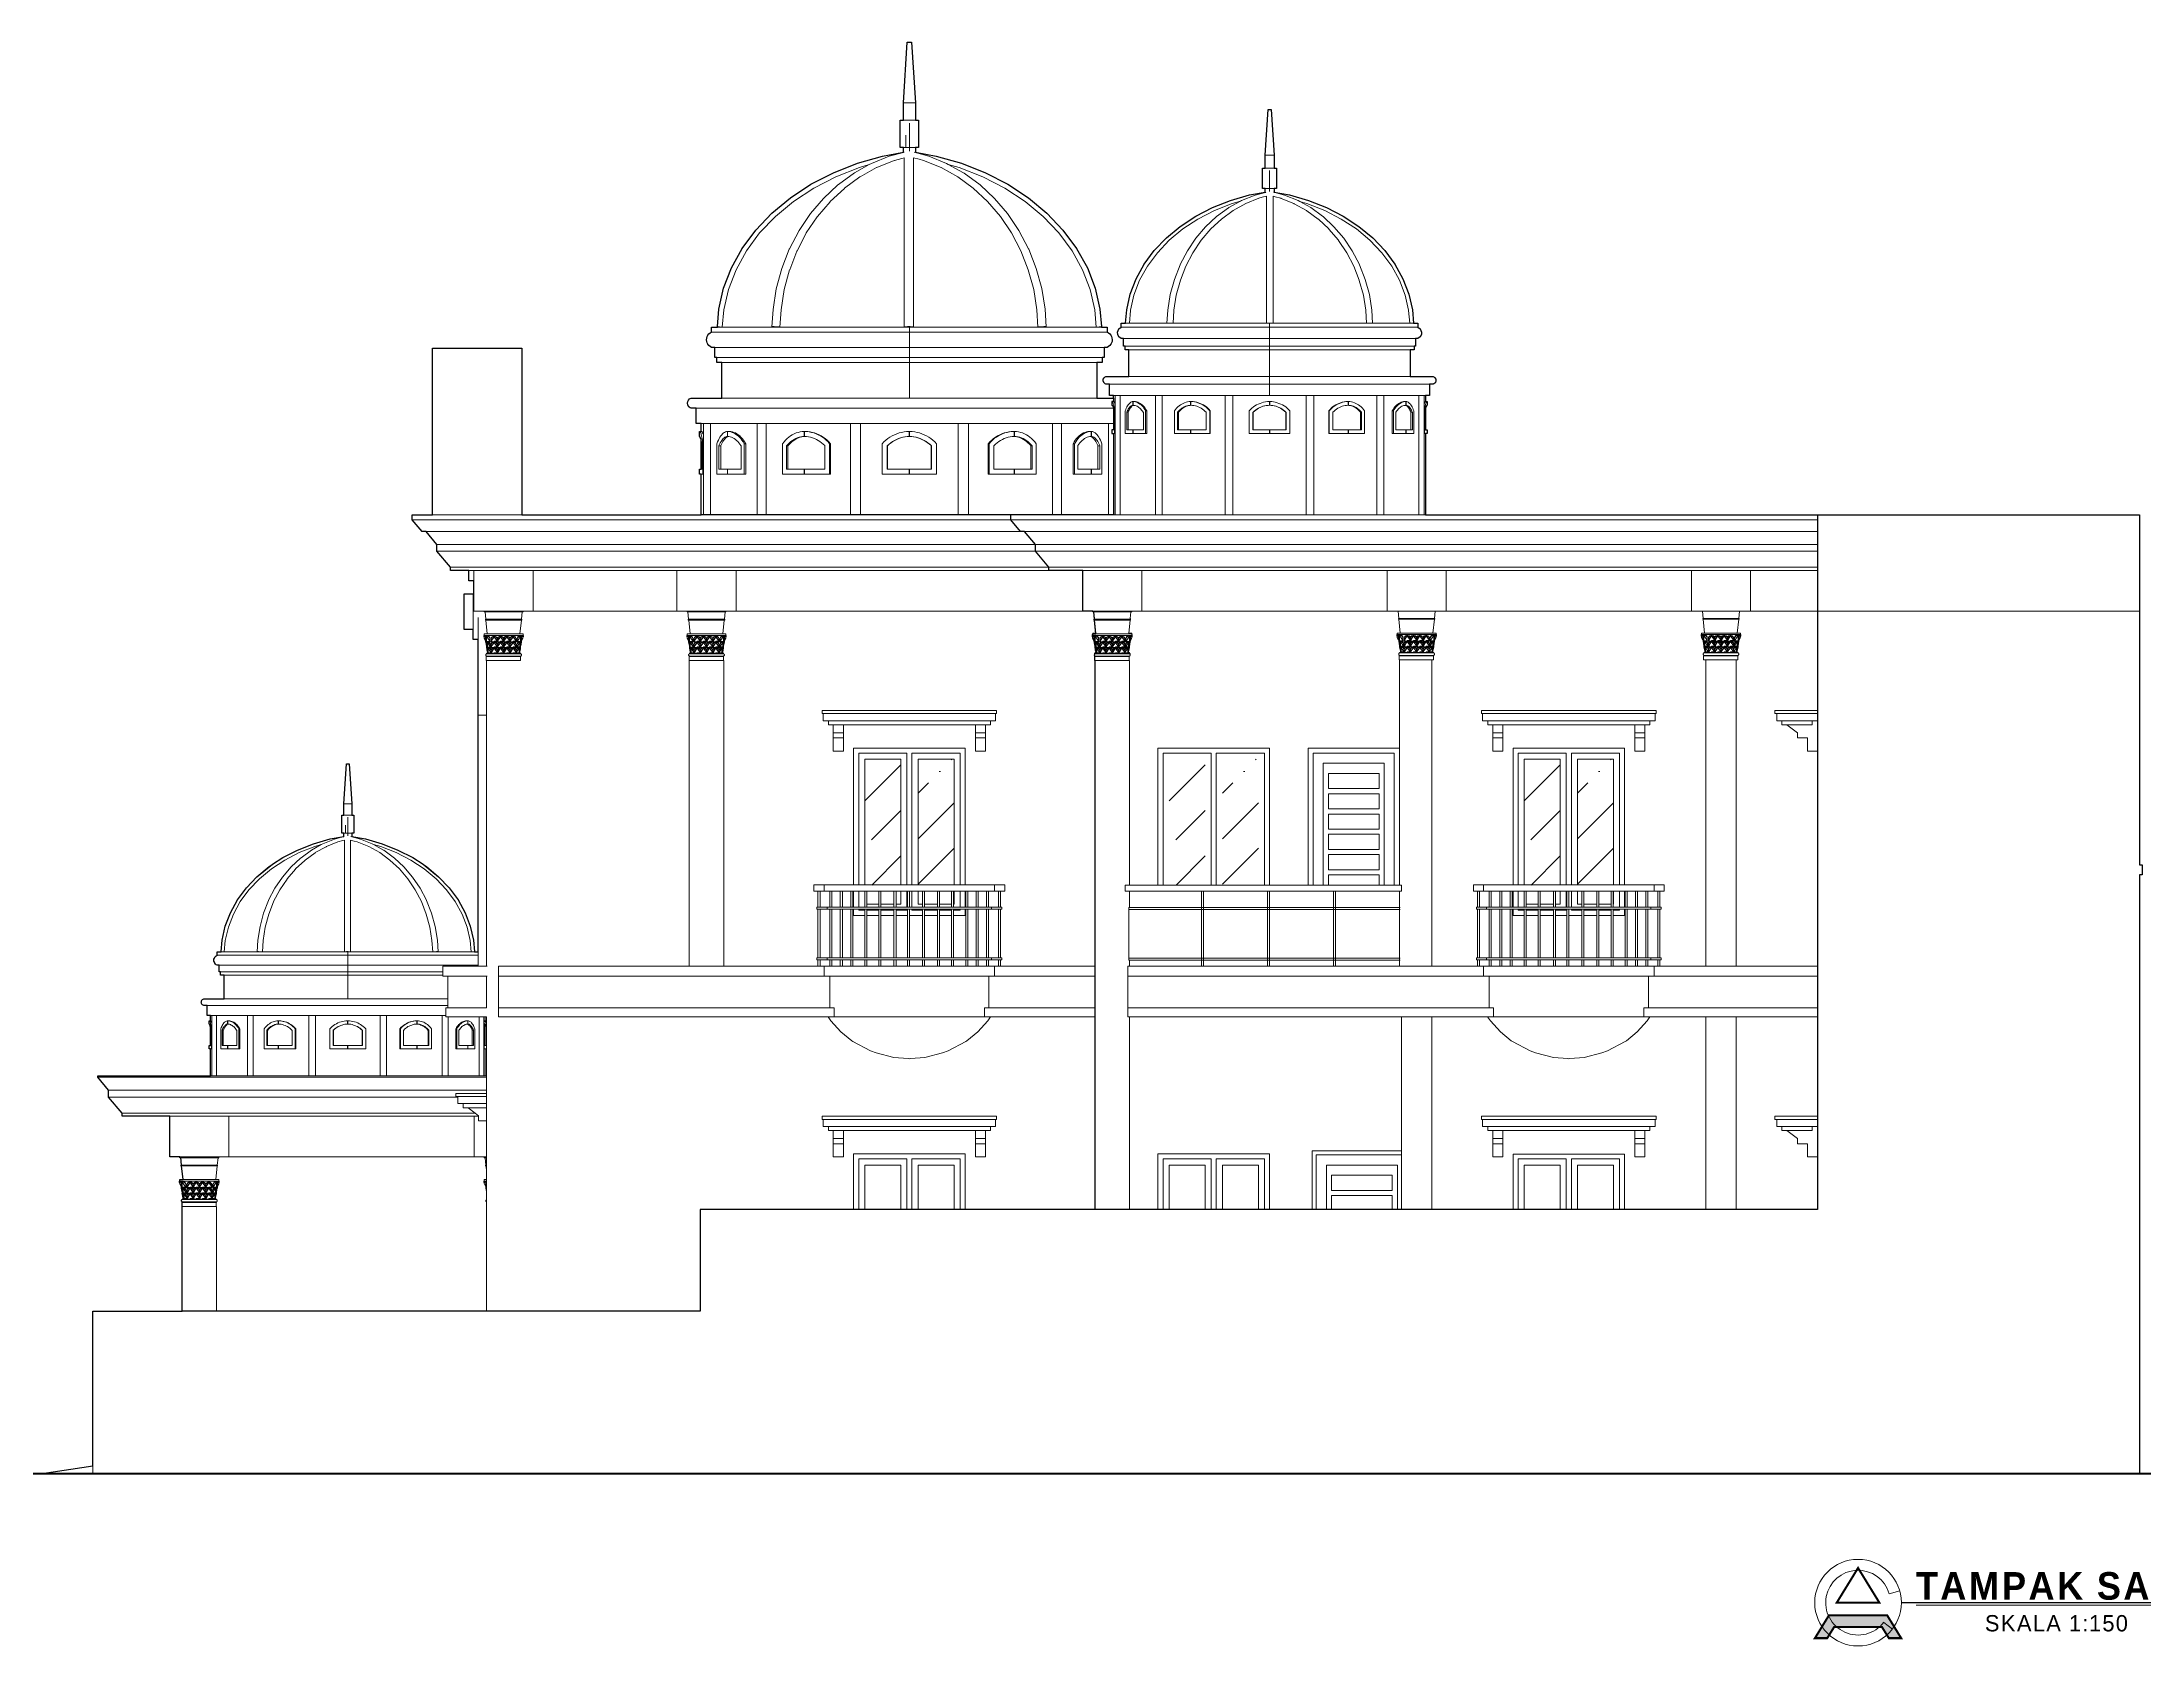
# Model space of a CAD drawing. Header units: millimetres. Extents: x -667 to -468, y -723 to -475.
# Drawn here: x -584.15 to -563.45, y -497.75 to -481.93 of the extents above; entities that cross this region are included whole.
import ezdxf
from ezdxf.enums import TextEntityAlignment as Align

# ---------------------------------------------------------------- set-up
doc = ezdxf.new("R2010")
doc.units = ezdxf.units.MM
doc.layers.get('0').update_dxf_attribs({"lineweight": 9})
doc.layers.get('Defpoints').update_dxf_attribs({"lineweight": 0})
for name, color, linetype, lineweight in [('dinding', 36, 'Continuous', 9), ('NOTASI', 250, 'Continuous', 5), ('TEXT1', 5, 'Continuous', 5)]:
    doc.layers.add(name, color=color, linetype=linetype, lineweight=lineweight)
doc.layers.add('KOP', color=1, linetype='Continuous')
doc.styles.add('ROMANS', font='romans.shx')
doc.styles.add('ROMS', font='romans.shx', dxfattribs={"width": 0.9, "height": 16})
doc.styles.get("Standard").update_dxf_attribs({"font": 'arial.ttf'})

msp = doc.modelspace()

# ---------------------------------------------------------------- texts
at = {"attachment_point": 5}
for s, insert, char_height, width in [('{\\f@Dotum|b1|i0|c0|p34;\\T1.1;\\LTAMPAK SAMPING KANAN}', (-563.113, -497.156), 0.27198, 5.19769), ('{\\fAvantGarde Md BT|b0|i0|c0|p34;\\T1.1;SKALA 1:150}', (-564.289, -497.523), 0.16093, 2.66492)]:
    msp.add_mtext(s, dxfattribs=dict(at, insert=insert, char_height=char_height, width=width))

# ---------------------------------------------------------------- blocks, each defined once
blk = doc.blocks.new('EW2433')
at = {"layer": 'NOTASI', "ltscale": 0.6, "true_color": 0x7f0606}
blk.add_hatch(color=16, dxfattribs=at).paths.add_polyline_path([(501.093, -205.874), (501.035, -205.974), (501.035, -206.109), (501.093, -206.109)])
at = {"ltscale": 0.6}
for p, q in [((500.967, -205.874), (500.83, -206.109)), ((501.093, -205.874), (500.956, -206.109)), ((500.967, -205.874), (501.093, -205.874)), ((501.035, -205.974), (501.035, -206.109)), ((500.83, -206.109), (500.956, -206.109)), ((501.035, -206.109), (501.148, -206.109)), ((501.064, -206.109), (501.093, -206.109))]:
    blk.add_line(p, q, dxfattribs=at)
at = {"lineweight": 30, "ltscale": 0.6}
blk.add_line((501.093, -205.874), (501.093, -206.109), dxfattribs=at)
at = {"layer": 'Defpoints'}
for p, q in [((482.796, -195.749), (482.796, -209.927)), ((502.962, -195.749), (482.796, -195.749)), ((502.962, -209.927), (502.962, -195.749)), ((482.796, -209.927), (502.962, -209.927))]:
    blk.add_line(p, q, dxfattribs=at)
at = {"layer": 'KOP', "color": 11, "ltscale": 0.1}
for p, q in [((483.021, -209.596), (483.021, -195.95)), ((483.021, -195.95), (500.447, -195.95)), ((483.024, -195.952), (483.024, -209.593)), ((500.444, -195.952), (483.024, -195.952)), ((500.444, -209.593), (500.444, -195.952)), ((500.447, -195.95), (500.447, -209.596)), ((500.447, -209.596), (483.021, -209.596)), ((483.024, -209.593), (500.444, -209.593))]:
    blk.add_line(p, q, dxfattribs=at)
at = {"layer": 'KOP', "ltscale": 0.1}
blk.add_line((500.579, -195.95), (502.538, -195.95), dxfattribs=at)
at = {"layer": 'KOP', "linetype": 'Continuous'}
for p, q in [((500.579, -209.596), (500.579, -195.95)), ((500.579, -195.95), (502.538, -195.95)), ((502.538, -195.95), (502.538, -209.596)), ((500.579, -205.311), (500.579, -204.481)), ((500.579, -204.481), (502.538, -204.481)), ((502.538, -204.481), (502.538, -205.311)), ((502.538, -205.311), (500.579, -205.311)), ((500.579, -209.191), (500.579, -208.602)), ((500.579, -208.602), (502.538, -208.602)), ((502.538, -208.602), (502.538, -209.191)), ((502.538, -209.191), (500.579, -209.191)), ((500.579, -209.596), (500.579, -209.374)), ((500.579, -209.374), (502.538, -209.374)), ((502.538, -209.374), (502.538, -209.596)), ((502.538, -209.596), (500.579, -209.596)), ((502.538, -209.596), (500.579, -209.596))]:
    blk.add_line(p, q, dxfattribs=at)
at = {"layer": 'KOP', "color": 1, "ltscale": 0.1}
for p, q in [((502.538, -197.521), (500.579, -197.521)), ((502.538, -200.793), (500.579, -200.793)), ((502.538, -201.772), (500.579, -201.772)), ((502.538, -202.751), (500.579, -202.751)), ((502.538, -205.419), (500.579, -205.419)), ((502.538, -206.636), (500.579, -206.636)), ((502.538, -207.335), (500.579, -207.335))]:
    blk.add_line(p, q, dxfattribs=at)
at = {"layer": 'KOP', "color": 1, "linetype": 'Continuous', "ltscale": 0.01}
blk.add_line((500.579, -202.751), (502.538, -202.751), dxfattribs=at)
at = {"layer": 'KOP', "color": 4, "ltscale": 0.1}
for p, q in [((502.538, -202.925), (500.579, -202.925)), ((500.824, -204.228), (500.824, -202.925)), ((502.048, -202.925), (502.048, -204.228)), ((502.293, -202.925), (502.293, -204.228)), ((502.538, -203.111), (500.579, -203.111)), ((502.538, -203.297), (500.579, -203.297)), ((502.538, -203.483), (500.579, -203.483)), ((502.538, -203.67), (500.579, -203.67)), ((502.538, -203.856), (500.579, -203.856)), ((502.538, -204.042), (500.579, -204.042)), ((502.538, -204.228), (500.579, -204.228))]:
    blk.add_line(p, q, dxfattribs=at)
at = {"layer": 'KOP', "linetype": 'Continuous', "ltscale": 0.01}
blk.add_line((500.579, -204.373), (502.538, -204.373), dxfattribs=at)
at = {"layer": 'KOP', "color": 1, "linetype": 'Continuous'}
blk.add_line((502.538, -207.519), (500.579, -207.519), dxfattribs=at)
at = {"layer": 'KOP', "color": 3, "ltscale": 0.1}
for p, q in [((502.538, -207.703), (500.579, -207.703)), ((501.18, -208.438), (501.18, -207.703)), ((502.021, -208.438), (502.021, -207.703)), ((502.204, -208.438), (502.204, -207.703)), ((502.538, -207.887), (500.579, -207.887)), ((502.538, -208.07), (500.579, -208.07)), ((502.538, -208.254), (500.579, -208.254)), ((502.538, -208.438), (500.579, -208.438)), ((502.538, -208.438), (500.579, -208.438)), ((501.558, -209.191), (501.558, -208.602)), ((502.538, -208.761), (500.579, -208.761))]:
    blk.add_line(p, q, dxfattribs=at)
at = {"ltscale": 0.6, "attachment_point": 1}
for s, width, insert, char_height in [('{\\fDroid|b0|i0|c0|p34;SIMETRI STUDIO}', 1.64667, (501.109, -205.992), 0.09291), ('{\\fBankGothic Lt BT|b0|i0|c0|p34;ARSITECT- ENGINEER-SUPERVISOR}', 2.64756, (500.859, -206.128), 0.03767)]:
    blk.add_mtext_dynamic_manual_height_columns(s, width=width, gutter_width=1, heights=[0], dxfattribs=dict(at, insert=insert, char_height=char_height))
at = {"layer": 'KOP', "color": 1, "linetype": 'Continuous', "width": 1}
for s, height, style, p in [('NOTE', 0.0882, 'ROMANS', (500.652, -197.753)), ('DISETUJUI', 0.0588, 'ROMS', (500.643, -200.902)), ('DIPERIKSA', 0.0588, 'ROMS', (500.643, -201.881)), ('REVISION', 0.0588, 'ROMS', (500.643, -202.866)), ('JUDUL GAMBAR', 0.05879, 'ROMS', (500.643, -206.741)), ('SCALE', 0.0588, 'ROMS', (500.643, -207.448)), ('1:100', 0.0588, 'ROMS', (501.255, -207.447)), ('ARSITEK', 0.049, 'ROMS', (500.636, -207.827)), ('TTD', 0.049, 'ROMS', (502.05, -207.827)), ('KONSTRUKTUR', 0.04899, 'ROMS', (500.636, -208.01)), ('TTD', 0.049, 'ROMS', (502.05, -208.01)), ('ESTIMATOR', 0.049, 'ROMS', (500.636, -208.194)), ('TTD', 0.049, 'ROMS', (502.05, -208.194)), ('DRAFTER', 0.049, 'ROMS', (500.636, -208.378)), ('TTD', 0.049, 'ROMS', (502.05, -208.378))]:
    blk.add_text(s, height=height, dxfattribs=dict(at, style=style)).set_placement(p)
at = {"layer": 'KOP', "color": 1, "linetype": 'Continuous', "style": 'ROMANS', "width": 1}
for s, p in [('JUMLAH GAMBAR', (501.067, -208.68)), ('NOMOR GAMBAR', (502.049, -208.68))]:
    blk.add_text(s, height=0.04899, dxfattribs=at).set_placement(p, align=Align.MIDDLE)

# ---------------------------------------------------------------- hatches: boundary and pattern name
msp.add_hatch(color=256).paths.add_polyline_path([(-566.015, -497.558), (-565.946, -497.669), (-565.825, -497.669), (-565.963, -497.444), (-566.537, -497.444), (-566.675, -497.669), (-566.554, -497.669), (-566.485, -497.558)])
at = {"layer": 'NOTASI'}
h = msp.add_hatch(dxfattribs=at)
h.set_pattern_fill('ANSI35', color=256, scale=0.1, style=0)
h.set_pattern_definition([(45, (35.58064, -1.7216), (-0.4490128, 0.4490128), []), (45, (36.02966, -1.7216), (-0.4490128, 0.4490128), [0.79375, -0.15875, 0, -0.15875])])
h.paths.add_polyline_path([(-575.161, -489.005), (-575.516, -489.005), (-575.516, -490.245), (-575.161, -490.245)])
h.paths.add_polyline_path([(-575.686, -489.005), (-576.041, -489.005), (-576.041, -490.245), (-575.686, -490.245)])
h = msp.add_hatch(dxfattribs=at)
h.set_pattern_fill('ANSI35', color=256, scale=0.1, style=0)
h.set_pattern_definition([(45, (38.58064, -1.7216), (-0.4490128, 0.4490128), []), (45, (39.02966, -1.7216), (-0.4490128, 0.4490128), [0.79375, -0.15875, 0, -0.15875])])
h.paths.add_polyline_path([(-572.161, -489.005), (-572.516, -489.005), (-572.516, -490.245), (-572.161, -490.245)])
h.paths.add_polyline_path([(-572.686, -489.005), (-573.041, -489.005), (-573.041, -490.245), (-572.686, -490.245)])
h = msp.add_hatch(dxfattribs=at)
h.set_pattern_fill('ANSI35', color=256, scale=0.1, style=0)
h.set_pattern_definition([(45, (42.08064, -1.7216), (-0.4490128, 0.4490128), []), (45, (42.52966, -1.7216), (-0.4490128, 0.4490128), [0.79375, -0.15875, 0, -0.15875])])
h.paths.add_polyline_path([(-568.661, -489.005), (-569.016, -489.005), (-569.016, -490.245), (-568.661, -490.245)])
h.paths.add_polyline_path([(-569.186, -489.005), (-569.541, -489.005), (-569.541, -490.245), (-569.186, -490.245)])

# ---------------------------------------------------------------- linework, layer by layer
at = {"lineweight": 40}
msp.add_line((-587.123, -496.045), (-560.566, -496.045), dxfattribs=at)
for p, q in [((-565.943, -497.233), (-565.839, -497.203)), ((-565.997, -497.513), (-565.911, -497.579))]:
    msp.add_line(p, q)
at = {"lineweight": 30}
for points in [[(-584.151, -496.045), (-583.651, -495.97), (-583.651, -494.445), (-582.771, -494.445), (-582.771, -493.373), (-582.768, -493.373), (-582.768, -493.369), (-582.77, -493.368), (-582.772, -493.366), (-582.773, -493.364), (-582.775, -493.362), (-582.775, -493.359), (-582.776, -493.357), (-582.775, -493.354), (-582.775, -493.352), (-582.773, -493.35), (-582.772, -493.348), (-582.77, -493.346), (-582.768, -493.345), (-582.768, -493.341), (-582.759, -493.341), (-582.759, -493.331), (-582.764, -493.31), (-582.765, -493.299), (-582.767, -493.291), (-582.768, -493.29), (-582.768, -493.285), (-582.767, -493.285), (-582.767, -493.275), (-582.772, -493.254), (-582.776, -493.234), (-582.776, -493.232), (-582.777, -493.232), (-582.777, -493.219), (-582.79, -493.195), (-582.792, -493.179), (-582.795, -493.179), (-582.795, -493.165), (-582.792, -493.165), (-582.792, -493.149), (-582.761, -493.149), (-582.775, -493.013), (-582.78, -493.013), (-582.78, -493.005), (-582.776, -493.005), (-582.783, -492.932), (-582.792, -492.933), (-582.792, -492.925), (-582.892, -492.925), (-582.892, -492.525), (-583.362, -492.525), (-583.362, -492.493), (-583.495, -492.335), (-583.495, -492.267), (-583.601, -492.14), (-583.601, -492.125), (-582.49, -492.125), (-582.49, -491.861), (-582.503, -491.861), (-582.503, -491.828), (-582.49, -491.828), (-582.49, -491.644), (-582.492, -491.638), (-582.494, -491.629), (-582.496, -491.625), (-582.498, -491.621), (-582.5, -491.618), (-582.503, -491.616), (-582.503, -491.583), (-582.49, -491.583), (-582.49, -491.531), (-582.523, -491.531), (-582.523, -491.432), (-582.557, -491.432), (-582.563, -491.429), (-582.569, -491.425), (-582.574, -491.419), (-582.578, -491.413), (-582.58, -491.406), (-582.581, -491.399), (-582.58, -491.392), (-582.578, -491.385), (-582.574, -491.379), (-582.569, -491.373), (-582.563, -491.369), (-582.557, -491.366), (-582.357, -491.366), (-582.357, -491.135), (-582.39, -491.135), (-582.39, -491.102), (-582.404, -491.102), (-582.404, -491.036), (-582.424, -491.036), (-582.433, -491.031), (-582.441, -491.024), (-582.448, -491.016), (-582.452, -491.007), (-582.456, -490.997), (-582.457, -490.986), (-582.456, -490.976), (-582.452, -490.966), (-582.448, -490.957), (-582.441, -490.949), (-582.433, -490.942), (-582.424, -490.937), (-582.424, -490.904), (-582.386, -490.904), (-582.386, -490.901), (-582.376, -490.787), (-582.345, -490.651), (-582.294, -490.519), (-582.224, -490.392), (-582.136, -490.273), (-582.032, -490.163), (-581.878, -490.041), (-581.777, -489.975), (-581.631, -489.9), (-581.475, -489.838), (-581.311, -489.791), (-581.176, -489.766), (-581.176, -489.735), (-581.196, -489.735), (-581.196, -489.558), (-581.176, -489.558), (-581.176, -489.445), (-581.15, -489.049), (-581.137, -489.049), (-581.123, -489.049), (-581.098, -489.445), (-581.098, -489.558), (-581.077, -489.558), (-581.077, -489.735), (-581.098, -489.735), (-581.098, -489.766), (-580.963, -489.791), (-580.799, -489.838), (-580.643, -489.9), (-580.497, -489.975), (-580.395, -490.041), (-580.242, -490.163), (-580.137, -490.273), (-580.049, -490.392), (-579.979, -490.519), (-579.929, -490.651), (-579.898, -490.787), (-579.888, -490.901), (-579.887, -490.904), (-579.851, -490.904), (-579.851, -487.825), (-579.901, -487.825), (-579.901, -487.725), (-579.991, -487.725), (-579.991, -487.375), (-579.893, -487.375), (-579.893, -487.245), (-579.943, -487.245), (-579.943, -487.145), (-580.125, -487.145), (-580.125, -487.113), (-580.258, -486.955), (-580.258, -486.887), (-580.365, -486.76), (-580.405, -486.76), (-580.501, -486.645), (-580.501, -486.595), (-580.301, -486.595), (-580.301, -484.952), (-579.421, -484.952), (-579.421, -486.595), (-577.652, -486.595), (-577.652, -486.195), (-577.671, -486.195), (-577.671, -486.145), (-577.652, -486.145), (-577.652, -485.866), (-577.655, -485.852), (-577.658, -485.844), (-577.662, -485.834), (-577.666, -485.827), (-577.671, -485.823), (-577.671, -485.773), (-577.652, -485.773), (-577.652, -485.695), (-577.702, -485.695), (-577.702, -485.545), (-577.752, -485.545), (-577.763, -485.54), (-577.771, -485.534), (-577.778, -485.527), (-577.786, -485.511), (-577.789, -485.495), (-577.786, -485.479), (-577.779, -485.464), (-577.767, -485.453), (-577.752, -485.445), (-577.613, -485.445), (-577.45, -485.445), (-577.45, -485.095), (-577.5, -485.095), (-577.5, -485.045), (-577.52, -485.045), (-577.52, -484.945), (-577.551, -484.945), (-577.565, -484.937), (-577.577, -484.927), (-577.587, -484.915), (-577.595, -484.901), (-577.599, -484.886), (-577.601, -484.87), (-577.598, -484.851), (-577.595, -484.839), (-577.587, -484.825), (-577.577, -484.813), (-577.565, -484.802), (-577.551, -484.795), (-577.551, -484.745), (-577.494, -484.745), (-577.494, -484.741), (-577.478, -484.568), (-577.432, -484.362), (-577.355, -484.162), (-577.249, -483.97), (-577.116, -483.789), (-576.957, -483.622), (-576.774, -483.471), (-576.571, -483.337), (-576.35, -483.223), (-576.113, -483.13), (-575.865, -483.059), (-575.66, -483.02), (-575.66, -482.974), (-575.691, -482.974), (-575.691, -482.705), (-575.66, -482.705), (-575.66, -482.535), (-575.622, -481.935), (-575.601, -481.935), (-575.581, -481.935), (-575.542, -482.535), (-575.542, -482.705), (-575.511, -482.705), (-575.511, -482.974), (-575.542, -482.974), (-575.542, -483.02), (-575.338, -483.059), (-575.089, -483.13), (-574.852, -483.223), (-574.631, -483.337), (-574.428, -483.471), (-574.245, -483.622), (-574.087, -483.789), (-573.953, -483.97), (-573.847, -484.162), (-573.77, -484.362), (-573.724, -484.568), (-573.709, -484.741), (-573.708, -484.745), (-573.652, -484.745), (-573.652, -484.795), (-573.638, -484.802), (-573.625, -484.813), (-573.615, -484.825), (-573.608, -484.839), (-573.604, -484.851), (-573.602, -484.87), (-573.603, -484.886), (-573.608, -484.901), (-573.615, -484.915), (-573.625, -484.927), (-573.638, -484.937), (-573.652, -484.945), (-573.682, -484.945), (-573.682, -485.045), (-573.702, -485.045), (-573.702, -485.095), (-573.752, -485.095), (-573.752, -485.445), (-573.589, -485.445)], [(-573.589, -485.445), (-573.589, -485.42), (-573.627, -485.42), (-573.627, -485.307), (-573.665, -485.307), (-573.672, -485.304), (-573.679, -485.299), (-573.686, -485.29), (-573.691, -485.274), (-573.69, -485.258), (-573.682, -485.244), (-573.672, -485.236), (-573.665, -485.232), (-573.438, -485.232), (-573.438, -484.97), (-573.475, -484.97), (-573.475, -484.932), (-573.491, -484.932), (-573.491, -484.857), (-573.513, -484.857), (-573.537, -484.84), (-573.548, -484.819), (-573.55, -484.795), (-573.537, -484.763), (-573.513, -484.745), (-573.513, -484.707), (-573.471, -484.707), (-573.47, -484.705), (-573.459, -484.575), (-573.424, -484.42), (-573.366, -484.27), (-573.287, -484.126), (-573.187, -483.991), (-573.068, -483.865), (-572.931, -483.752), (-572.779, -483.652), (-572.613, -483.566), (-572.435, -483.496), (-572.249, -483.443), (-572.095, -483.414), (-572.095, -483.38), (-572.119, -483.38), (-572.119, -483.177), (-572.095, -483.177), (-572.095, -483.05), (-572.066, -482.6), (-572.051, -482.6), (-572.036, -482.6), (-572.007, -483.05), (-572.007, -483.177), (-571.984, -483.177), (-571.984, -483.38), (-572.007, -483.38), (-572.007, -483.414), (-571.854, -483.443), (-571.667, -483.496), (-571.49, -483.566), (-571.324, -483.652), (-571.171, -483.752), (-571.034, -483.865), (-570.915, -483.991), (-570.815, -484.126), (-570.736, -484.27), (-570.678, -484.42), (-570.643, -484.575), (-570.632, -484.705), (-570.631, -484.707), (-570.589, -484.707), (-570.589, -484.745), (-570.565, -484.763), (-570.552, -484.795), (-570.554, -484.819), (-570.565, -484.84), (-570.589, -484.857), (-570.612, -484.857), (-570.612, -484.932), (-570.627, -484.932), (-570.627, -484.97), (-570.665, -484.97), (-570.665, -485.232), (-570.438, -485.232), (-570.43, -485.236), (-570.421, -485.244), (-570.413, -485.258), (-570.411, -485.274), (-570.416, -485.29), (-570.423, -485.299), (-570.43, -485.304), (-570.438, -485.307), (-570.475, -485.307), (-570.475, -485.42), (-570.513, -485.42), (-570.513, -485.479), (-570.498, -485.479), (-570.498, -485.516), (-570.5, -485.517), (-570.505, -485.522), (-570.509, -485.532), (-570.513, -485.548), (-570.513, -485.757), (-570.498, -485.757), (-570.498, -485.795), (-570.513, -485.795), (-570.513, -486.595), (-563.476, -486.595), (-563.476, -490.045), (-563.451, -490.045), (-563.451, -490.145), (-563.476, -490.145), (-563.476, -496.045)], [(-573.589, -485.445), (-573.589, -485.479), (-573.604, -485.479), (-573.604, -485.516), (-573.6, -485.519), (-573.597, -485.524), (-573.593, -485.532), (-573.592, -485.538), (-573.589, -485.548), (-573.589, -485.757), (-573.604, -485.757), (-573.604, -485.795), (-573.589, -485.795), (-573.589, -486.595), (-577.652, -486.595)], [(-566.651, -486.595), (-566.651, -493.445), (-577.663, -493.445), (-577.663, -494.445), (-582.771, -494.445)], [(-573.771, -493.445), (-573.771, -488.033), (-573.773, -488.033), (-573.773, -487.986), (-573.776, -487.982), (-573.777, -487.976), (-573.773, -487.968), (-573.769, -487.965), (-573.769, -487.961), (-573.761, -487.961), (-573.761, -487.951), (-573.765, -487.93), (-573.768, -487.911), (-573.769, -487.91), (-573.769, -487.905), (-573.769, -487.905), (-573.769, -487.895), (-573.773, -487.874), (-573.775, -487.86), (-573.776, -487.855), (-573.777, -487.854), (-573.778, -487.852), (-573.779, -487.84), (-573.792, -487.814), (-573.793, -487.806), (-573.795, -487.799), (-573.796, -487.799), (-573.796, -487.777), (-573.793, -487.777), (-573.793, -487.769), (-573.763, -487.769), (-573.776, -487.633), (-573.781, -487.633), (-573.781, -487.625), (-573.777, -487.625), (-573.784, -487.553), (-573.793, -487.553), (-573.793, -487.545), (-573.893, -487.545), (-573.893, -487.145), (-574.225, -487.145), (-574.225, -487.113), (-574.358, -486.955), (-574.358, -486.887), (-574.465, -486.76), (-574.505, -486.76), (-574.601, -486.645), (-574.601, -486.595)]]:
    msp.add_lwpolyline(points, dxfattribs=at)
msp.add_circle((-566.25, -497.319), 0.427)
msp.add_arc((-566.25, -497.319), 0.319, 15.8129, 322.6169)
at = {"layer": 'dinding'}
for p, q in [((-575.66, -482.535), (-575.622, -481.935)), ((-575.622, -481.935), (-575.581, -481.935)), ((-575.542, -482.535), (-575.581, -481.935)), ((-575.691, -482.705), (-575.691, -482.974)), ((-575.66, -482.705), (-575.691, -482.705)), ((-575.66, -482.535), (-575.66, -482.705)), ((-575.66, -482.535), (-575.542, -482.535)), ((-575.66, -482.705), (-575.542, -482.705)), ((-575.542, -482.535), (-575.542, -482.705)), ((-575.511, -482.705), (-575.542, -482.705)), ((-575.511, -482.705), (-575.511, -482.974)), ((-572.095, -483.05), (-572.066, -482.6)), ((-572.066, -482.6), (-572.036, -482.6)), ((-572.007, -483.05), (-572.036, -482.6)), ((-575.635, -482.854), (-575.635, -482.974)), ((-575.601, -483.011), (-575.601, -482.735)), ((-576.35, -483.223), (-576.113, -483.13)), ((-576.113, -483.13), (-575.865, -483.059)), ((-575.998, -483.144), (-575.976, -483.132)), ((-575.976, -483.132), (-575.8, -483.061)), ((-575.922, -483.172), (-575.752, -483.103)), ((-575.865, -483.059), (-575.66, -483.02)), ((-575.8, -483.061), (-575.659, -483.023)), ((-575.752, -483.103), (-575.749, -483.102)), ((-575.749, -483.102), (-575.677, -483.083)), ((-575.66, -482.974), (-575.691, -482.974)), ((-575.677, -483.083), (-575.651, -483.076)), ((-575.66, -482.974), (-575.66, -483.02)), ((-575.542, -482.974), (-575.66, -482.974)), ((-575.66, -483.02), (-575.66, -483.021)), ((-575.659, -483.023), (-575.653, -483.022)), ((-575.651, -483.102), (-575.651, -483.076)), ((-575.651, -483.102), (-575.651, -483.103)), ((-575.651, -483.103), (-575.651, -483.172)), ((-575.562, -483.083), (-575.562, -483.076)), ((-575.562, -483.076), (-575.505, -483.09)), ((-575.562, -483.102), (-575.562, -483.083)), ((-575.562, -483.103), (-575.562, -483.102)), ((-575.562, -483.172), (-575.562, -483.103)), ((-575.41, -483.06), (-575.555, -483.022)), ((-575.542, -483.02), (-575.543, -483.02)), ((-575.542, -482.974), (-575.542, -483.02)), ((-575.511, -482.974), (-575.542, -482.974)), ((-575.338, -483.059), (-575.542, -483.02)), ((-575.505, -483.09), (-575.462, -483.102)), ((-575.289, -483.172), (-575.462, -483.102)), ((-575.235, -483.131), (-575.41, -483.06)), ((-575.089, -483.13), (-575.338, -483.059)), ((-575.218, -483.141), (-575.235, -483.131)), ((-574.852, -483.223), (-575.089, -483.13)), ((-572.095, -483.05), (-572.095, -483.177)), ((-572.095, -483.05), (-572.007, -483.05)), ((-572.007, -483.05), (-572.007, -483.177)), ((-576.774, -483.471), (-576.571, -483.337)), ((-576.571, -483.337), (-576.35, -483.223)), ((-576.544, -483.375), (-576.326, -483.263)), ((-576.449, -483.477), (-576.305, -483.343)), ((-576.326, -483.263), (-576.094, -483.172)), ((-576.305, -483.343), (-576.299, -483.339)), ((-576.299, -483.339), (-576.143, -483.225)), ((-576.24, -483.375), (-576.089, -483.265)), ((-576.143, -483.225), (-575.998, -483.144)), ((-576.094, -483.172), (-575.998, -483.144)), ((-576.089, -483.265), (-576.086, -483.263)), ((-576.086, -483.263), (-575.925, -483.173)), ((-575.925, -483.173), (-575.922, -483.172)), ((-575.651, -483.172), (-575.651, -483.174)), ((-575.651, -483.174), (-575.651, -483.263)), ((-575.651, -483.263), (-575.651, -483.266)), ((-575.651, -483.266), (-575.651, -483.375)), ((-575.562, -483.173), (-575.562, -483.172)), ((-575.562, -483.263), (-575.562, -483.173)), ((-575.562, -483.265), (-575.562, -483.263)), ((-575.562, -483.375), (-575.562, -483.265)), ((-575.124, -483.263), (-575.289, -483.172)), ((-575.218, -483.141), (-575.11, -483.172)), ((-575.067, -483.225), (-575.218, -483.141)), ((-574.971, -483.375), (-575.124, -483.263)), ((-574.877, -483.263), (-575.11, -483.172)), ((-575.067, -483.225), (-575.061, -483.229)), ((-574.905, -483.343), (-575.061, -483.229)), ((-574.761, -483.476), (-574.905, -483.343)), ((-574.66, -483.375), (-574.877, -483.263)), ((-574.631, -483.337), (-574.852, -483.223)), ((-574.428, -483.471), (-574.631, -483.337)), ((-572.119, -483.177), (-572.119, -483.38)), ((-572.095, -483.177), (-572.119, -483.177)), ((-572.095, -483.177), (-572.007, -483.177)), ((-572.051, -483.407), (-572.051, -483.2)), ((-571.984, -483.177), (-572.007, -483.177)), ((-571.984, -483.177), (-571.984, -483.38)), ((-576.957, -483.622), (-576.774, -483.471)), ((-576.921, -483.654), (-576.743, -483.506)), ((-576.743, -483.506), (-576.544, -483.375)), ((-576.577, -483.627), (-576.449, -483.477)), ((-576.507, -483.654), (-576.383, -483.509)), ((-576.383, -483.509), (-576.381, -483.506)), ((-576.381, -483.506), (-576.242, -483.378)), ((-576.242, -483.378), (-576.24, -483.375)), ((-575.651, -483.375), (-575.651, -483.378)), ((-575.651, -483.378), (-575.651, -483.506)), ((-575.651, -483.506), (-575.651, -483.51)), ((-575.651, -483.51), (-575.651, -483.654)), ((-575.562, -483.378), (-575.562, -483.375)), ((-575.562, -483.506), (-575.562, -483.378)), ((-575.562, -483.509), (-575.562, -483.506)), ((-575.562, -483.654), (-575.562, -483.509)), ((-574.83, -483.506), (-574.971, -483.375)), ((-574.703, -483.654), (-574.83, -483.506)), ((-574.633, -483.627), (-574.761, -483.476)), ((-574.461, -483.506), (-574.66, -483.375)), ((-574.282, -483.654), (-574.461, -483.506)), ((-574.245, -483.622), (-574.428, -483.471)), ((-572.613, -483.566), (-572.435, -483.496)), ((-572.594, -483.596), (-572.42, -483.527)), ((-572.451, -483.567), (-572.338, -483.504)), ((-572.435, -483.496), (-572.249, -483.443)), ((-572.42, -483.527), (-572.338, -483.504)), ((-572.409, -483.596), (-572.285, -483.527)), ((-572.338, -483.504), (-572.326, -483.497)), ((-572.326, -483.497), (-572.194, -483.444)), ((-572.285, -483.527), (-572.156, -483.475)), ((-572.249, -483.443), (-572.095, -483.414)), ((-572.194, -483.444), (-572.091, -483.417)), ((-572.123, -483.466), (-572.156, -483.475)), ((-572.081, -483.456), (-572.123, -483.466)), ((-572.095, -483.38), (-572.119, -483.38)), ((-572.095, -483.38), (-572.095, -483.414)), ((-572.095, -483.38), (-572.007, -483.38)), ((-572.095, -483.414), (-572.095, -483.414)), ((-572.091, -483.417), (-572.086, -483.415)), ((-572.081, -483.461), (-572.081, -483.456)), ((-572.081, -483.475), (-572.081, -483.461)), ((-572.081, -483.476), (-572.081, -483.475)), ((-572.081, -483.527), (-572.081, -483.476)), ((-572.081, -483.529), (-572.081, -483.527)), ((-572.081, -483.596), (-572.081, -483.529)), ((-571.994, -483.461), (-572.014, -483.456)), ((-572.014, -483.475), (-572.014, -483.456)), ((-572.014, -483.475), (-572.014, -483.476)), ((-572.014, -483.476), (-572.014, -483.527)), ((-572.014, -483.527), (-572.014, -483.529)), ((-572.014, -483.529), (-572.014, -483.596)), ((-572.008, -483.416), (-572.012, -483.415)), ((-571.902, -483.444), (-572.008, -483.416)), ((-572.007, -483.38), (-572.007, -483.414)), ((-571.984, -483.38), (-572.007, -483.38)), ((-571.854, -483.443), (-572.007, -483.414)), ((-572.007, -483.414), (-572.007, -483.415)), ((-571.94, -483.475), (-571.994, -483.461)), ((-571.938, -483.476), (-571.94, -483.475)), ((-571.811, -483.527), (-571.938, -483.476)), ((-571.77, -483.498), (-571.902, -483.444)), ((-571.667, -483.496), (-571.854, -483.443)), ((-571.808, -483.529), (-571.811, -483.527)), ((-571.687, -483.596), (-571.808, -483.529)), ((-571.754, -483.507), (-571.77, -483.498)), ((-571.682, -483.527), (-571.754, -483.507)), ((-571.645, -483.567), (-571.754, -483.507)), ((-571.507, -483.596), (-571.682, -483.527)), ((-571.49, -483.566), (-571.667, -483.496)), ((-577.116, -483.789), (-576.957, -483.622)), ((-577.077, -483.817), (-576.921, -483.654)), ((-576.689, -483.794), (-576.577, -483.627)), ((-576.617, -483.817), (-576.509, -483.657)), ((-576.509, -483.657), (-576.507, -483.654)), ((-575.651, -483.654), (-575.651, -483.658)), ((-575.651, -483.659), (-575.651, -483.817)), ((-575.562, -483.657), (-575.562, -483.654)), ((-575.562, -483.817), (-575.562, -483.657)), ((-574.594, -483.817), (-574.703, -483.654)), ((-574.521, -483.793), (-574.633, -483.627)), ((-574.127, -483.817), (-574.282, -483.654)), ((-574.087, -483.789), (-574.245, -483.622)), ((-573.068, -483.865), (-572.931, -483.752)), ((-572.931, -483.752), (-572.779, -483.652)), ((-572.907, -483.778), (-572.757, -483.68)), ((-572.779, -483.652), (-572.613, -483.566)), ((-572.777, -483.869), (-572.681, -483.756)), ((-572.757, -483.68), (-572.594, -483.596)), ((-572.681, -483.756), (-572.574, -483.656)), ((-572.63, -483.778), (-572.524, -483.68)), ((-572.574, -483.656), (-572.456, -483.571)), ((-572.524, -483.68), (-572.409, -483.596)), ((-572.451, -483.567), (-572.456, -483.571)), ((-572.081, -483.598), (-572.081, -483.596)), ((-572.081, -483.68), (-572.081, -483.598)), ((-572.081, -483.682), (-572.081, -483.68)), ((-572.081, -483.778), (-572.081, -483.682)), ((-572.014, -483.596), (-572.014, -483.598)), ((-572.014, -483.598), (-572.014, -483.68)), ((-572.014, -483.68), (-572.014, -483.682)), ((-572.014, -483.682), (-572.014, -483.778)), ((-571.685, -483.598), (-571.687, -483.596)), ((-571.572, -483.68), (-571.685, -483.598)), ((-571.528, -483.653), (-571.645, -483.567)), ((-571.57, -483.682), (-571.572, -483.68)), ((-571.467, -483.778), (-571.57, -483.682)), ((-571.523, -483.656), (-571.528, -483.653)), ((-571.416, -483.756), (-571.523, -483.656)), ((-571.344, -483.68), (-571.507, -483.596)), ((-571.324, -483.652), (-571.49, -483.566)), ((-571.319, -483.869), (-571.416, -483.756)), ((-571.195, -483.778), (-571.344, -483.68)), ((-571.171, -483.752), (-571.324, -483.652)), ((-571.034, -483.865), (-571.171, -483.752)), ((-577.249, -483.97), (-577.116, -483.789)), ((-577.207, -483.994), (-577.077, -483.817)), ((-576.783, -483.974), (-576.689, -483.794)), ((-576.708, -483.994), (-576.618, -483.82)), ((-576.618, -483.82), (-576.617, -483.817)), ((-575.651, -483.817), (-575.651, -483.821)), ((-575.651, -483.822), (-575.651, -483.994)), ((-575.561, -483.82), (-575.562, -483.817)), ((-575.561, -483.994), (-575.561, -483.82)), ((-574.502, -483.994), (-574.594, -483.817)), ((-574.427, -483.973), (-574.521, -483.793)), ((-573.997, -483.994), (-574.127, -483.817)), ((-573.953, -483.97), (-574.087, -483.789)), ((-573.187, -483.991), (-573.068, -483.865)), ((-573.157, -484.012), (-573.04, -483.889)), ((-573.04, -483.889), (-572.907, -483.778)), ((-572.861, -483.994), (-572.777, -483.869)), ((-572.807, -484.012), (-572.724, -483.889)), ((-572.724, -483.889), (-572.63, -483.778)), ((-572.081, -483.78), (-572.081, -483.778)), ((-572.081, -483.889), (-572.081, -483.78)), ((-572.081, -483.891), (-572.081, -483.889)), ((-572.081, -484.012), (-572.081, -483.891)), ((-572.014, -483.778), (-572.014, -483.781)), ((-572.014, -483.782), (-572.014, -483.781)), ((-572.014, -483.782), (-572.014, -483.889)), ((-572.014, -483.889), (-572.014, -483.892)), ((-572.014, -483.892), (-572.014, -483.893)), ((-572.014, -483.893), (-572.014, -484.012)), ((-571.465, -483.78), (-571.467, -483.778)), ((-571.372, -483.889), (-571.465, -483.78)), ((-571.37, -483.891), (-571.372, -483.889)), ((-571.29, -484.012), (-571.37, -483.891)), ((-571.235, -483.994), (-571.319, -483.869)), ((-571.061, -483.889), (-571.195, -483.778)), ((-570.944, -484.012), (-571.061, -483.889)), ((-570.915, -483.991), (-571.034, -483.865)), ((-577.432, -484.362), (-577.355, -484.162)), ((-577.355, -484.162), (-577.249, -483.97)), ((-577.31, -484.18), (-577.207, -483.994)), ((-576.913, -484.367), (-576.859, -484.168)), ((-576.859, -484.168), (-576.785, -483.978)), ((-576.785, -483.978), (-576.783, -483.974)), ((-576.781, -484.18), (-576.709, -483.996)), ((-576.709, -483.996), (-576.708, -483.994)), ((-575.651, -483.994), (-575.651, -483.997)), ((-575.651, -483.997), (-575.651, -484.18)), ((-575.561, -483.996), (-575.561, -483.994)), ((-575.561, -484.18), (-575.561, -483.996)), ((-574.429, -484.18), (-574.502, -483.994)), ((-574.427, -483.973), (-574.425, -483.978)), ((-574.35, -484.168), (-574.425, -483.978)), ((-574.297, -484.366), (-574.35, -484.168)), ((-573.894, -484.18), (-573.997, -483.994)), ((-573.847, -484.162), (-573.953, -483.97)), ((-573.77, -484.362), (-573.847, -484.162)), ((-573.366, -484.27), (-573.287, -484.126)), ((-573.332, -484.284), (-573.254, -484.144)), ((-573.287, -484.126), (-573.187, -483.991)), ((-573.254, -484.144), (-573.157, -484.012)), ((-572.989, -484.275), (-572.933, -484.132)), ((-572.932, -484.129), (-572.933, -484.132)), ((-572.932, -484.129), (-572.861, -483.994)), ((-572.93, -484.284), (-572.876, -484.144)), ((-572.876, -484.144), (-572.807, -484.012)), ((-572.081, -484.014), (-572.081, -484.012)), ((-572.081, -484.144), (-572.081, -484.014)), ((-572.081, -484.146), (-572.081, -484.144)), ((-572.081, -484.284), (-572.081, -484.146)), ((-572.014, -484.012), (-572.014, -484.014)), ((-572.014, -484.014), (-572.014, -484.015)), ((-572.014, -484.015), (-572.014, -484.144)), ((-572.014, -484.144), (-572.014, -484.146)), ((-572.014, -484.146), (-572.014, -484.147)), ((-572.014, -484.147), (-572.014, -484.284)), ((-571.288, -484.014), (-571.29, -484.012)), ((-571.221, -484.144), (-571.288, -484.014)), ((-571.165, -484.129), (-571.235, -483.994)), ((-571.22, -484.146), (-571.221, -484.144)), ((-571.166, -484.284), (-571.22, -484.146)), ((-571.163, -484.132), (-571.165, -484.129)), ((-571.108, -484.275), (-571.163, -484.132)), ((-570.847, -484.144), (-570.944, -484.012)), ((-570.815, -484.126), (-570.915, -483.991)), ((-570.77, -484.284), (-570.847, -484.144)), ((-570.736, -484.27), (-570.815, -484.126)), ((-577.478, -484.568), (-577.432, -484.362)), ((-577.429, -484.575), (-577.384, -484.375)), ((-577.384, -484.375), (-577.31, -484.18)), ((-576.945, -484.571), (-576.913, -484.367)), ((-576.866, -484.575), (-576.834, -484.376)), ((-576.834, -484.375), (-576.782, -484.182)), ((-576.834, -484.376), (-576.834, -484.375)), ((-576.782, -484.182), (-576.781, -484.18)), ((-575.651, -484.18), (-575.651, -484.183)), ((-575.651, -484.183), (-575.651, -484.375)), ((-575.651, -484.375), (-575.651, -484.377)), ((-575.651, -484.377), (-575.651, -484.575)), ((-575.561, -484.182), (-575.561, -484.18)), ((-575.561, -484.375), (-575.561, -484.182)), ((-575.561, -484.376), (-575.561, -484.375)), ((-575.561, -484.575), (-575.561, -484.376)), ((-574.376, -484.375), (-574.429, -484.18)), ((-574.344, -484.575), (-574.376, -484.375)), ((-574.264, -484.57), (-574.297, -484.366)), ((-573.819, -484.375), (-573.894, -484.18)), ((-573.774, -484.575), (-573.819, -484.375)), ((-573.724, -484.568), (-573.77, -484.362)), ((-573.424, -484.42), (-573.366, -484.27)), ((-573.388, -484.43), (-573.332, -484.284)), ((-573.029, -484.423), (-572.989, -484.275)), ((-572.97, -484.43), (-572.93, -484.284)), ((-572.081, -484.285), (-572.081, -484.284)), ((-572.081, -484.43), (-572.081, -484.285)), ((-572.014, -484.284), (-572.014, -484.286)), ((-572.014, -484.286), (-572.014, -484.286)), ((-572.014, -484.286), (-572.014, -484.43)), ((-571.166, -484.285), (-571.166, -484.284)), ((-571.126, -484.43), (-571.166, -484.285)), ((-571.067, -484.424), (-571.108, -484.275)), ((-570.714, -484.43), (-570.77, -484.284)), ((-570.678, -484.42), (-570.736, -484.27)), ((-577.494, -484.741), (-577.478, -484.568)), ((-577.445, -484.745), (-577.43, -484.576)), ((-577.43, -484.576), (-577.429, -484.575)), ((-576.956, -484.742), (-576.945, -484.571)), ((-576.877, -484.745), (-576.866, -484.576)), ((-576.866, -484.576), (-576.866, -484.575)), ((-575.651, -484.745), (-575.651, -484.576)), ((-575.561, -484.576), (-575.561, -484.575)), ((-575.561, -484.745), (-575.561, -484.576)), ((-574.334, -484.745), (-574.344, -484.576)), ((-574.253, -484.742), (-574.264, -484.57)), ((-573.759, -484.745), (-573.774, -484.576)), ((-573.709, -484.741), (-573.724, -484.568)), ((-573.47, -484.705), (-573.459, -484.575)), ((-573.459, -484.575), (-573.424, -484.42)), ((-573.433, -484.707), (-573.421, -484.581)), ((-573.421, -484.58), (-573.388, -484.43)), ((-573.421, -484.581), (-573.421, -484.58)), ((-573.062, -484.705), (-573.054, -484.577)), ((-573.054, -484.577), (-573.029, -484.423)), ((-573.002, -484.707), (-572.994, -484.581)), ((-572.994, -484.58), (-572.97, -484.43)), ((-572.081, -484.431), (-572.081, -484.43)), ((-572.081, -484.58), (-572.081, -484.431)), ((-572.081, -484.581), (-572.081, -484.58)), ((-572.081, -484.707), (-572.081, -484.581)), ((-572.014, -484.43), (-572.014, -484.431)), ((-572.014, -484.58), (-572.014, -484.431)), ((-572.014, -484.431), (-572.014, -484.431)), ((-572.014, -484.707), (-572.014, -484.581)), ((-571.126, -484.431), (-571.126, -484.43)), ((-571.103, -484.58), (-571.126, -484.431)), ((-571.102, -484.581), (-571.103, -484.58)), ((-571.094, -484.707), (-571.102, -484.581)), ((-571.043, -484.577), (-571.067, -484.424)), ((-571.035, -484.706), (-571.043, -484.577)), ((-570.68, -484.58), (-570.714, -484.43)), ((-570.68, -484.581), (-570.68, -484.58)), ((-570.669, -484.707), (-570.68, -484.581)), ((-570.643, -484.575), (-570.678, -484.42)), ((-570.632, -484.705), (-570.643, -484.575)), ((-577.551, -484.795), (-577.551, -484.745)), ((-577.45, -484.745), (-577.551, -484.745)), ((-577.551, -484.745), (-577.45, -484.745)), ((-577.45, -484.745), (-577.494, -484.741)), ((-577.45, -484.745), (-577.445, -484.745)), ((-577.445, -484.745), (-576.943, -484.745)), ((-577.445, -484.745), (-577.443, -484.745)), ((-576.98, -484.745), (-576.908, -484.745)), ((-576.953, -484.743), (-576.956, -484.742)), ((-576.956, -484.742), (-576.955, -484.742)), ((-576.955, -484.742), (-576.951, -484.741)), ((-576.948, -484.744), (-576.953, -484.743)), ((-576.951, -484.741), (-576.943, -484.741)), ((-576.943, -484.745), (-576.948, -484.744)), ((-576.943, -484.741), (-576.933, -484.741)), ((-576.943, -484.745), (-576.88, -484.745)), ((-576.933, -484.741), (-576.922, -484.742)), ((-576.922, -484.742), (-576.909, -484.742)), ((-576.909, -484.742), (-576.897, -484.743)), ((-576.897, -484.743), (-576.886, -484.744)), ((-576.886, -484.744), (-576.88, -484.745)), ((-576.88, -484.745), (-576.877, -484.745)), ((-575.651, -484.745), (-576.877, -484.745)), ((-576.877, -484.745), (-576.869, -484.745)), ((-575.651, -484.744), (-575.647, -484.743)), ((-575.651, -484.745), (-575.651, -484.744)), ((-575.651, -484.745), (-575.651, -484.745)), ((-575.651, -484.745), (-575.562, -484.745)), ((-575.647, -484.743), (-575.64, -484.742)), ((-575.64, -484.742), (-575.631, -484.742)), ((-575.631, -484.742), (-575.619, -484.741)), ((-575.619, -484.741), (-575.607, -484.741)), ((-575.607, -484.741), (-575.594, -484.741)), ((-575.601, -485.445), (-575.601, -484.745)), ((-575.594, -484.741), (-575.583, -484.742)), ((-575.583, -484.742), (-575.573, -484.742)), ((-575.573, -484.742), (-575.566, -484.743)), ((-575.566, -484.743), (-575.562, -484.744)), ((-575.562, -484.744), (-575.562, -484.745)), ((-575.562, -484.745), (-575.561, -484.745)), ((-575.561, -484.745), (-574.334, -484.745)), ((-575.561, -484.745), (-575.552, -484.745)), ((-574.334, -484.745), (-574.329, -484.745)), ((-574.329, -484.745), (-574.325, -484.744)), ((-574.329, -484.745), (-574.266, -484.745)), ((-574.325, -484.744), (-574.314, -484.743)), ((-574.314, -484.743), (-574.301, -484.742)), ((-574.301, -484.742), (-574.289, -484.742)), ((-574.289, -484.742), (-574.277, -484.741)), ((-574.277, -484.741), (-574.267, -484.741)), ((-574.267, -484.741), (-574.259, -484.741)), ((-574.261, -484.744), (-574.266, -484.745)), ((-573.759, -484.745), (-574.266, -484.745)), ((-574.266, -484.745), (-574.263, -484.745)), ((-574.256, -484.743), (-574.261, -484.744)), ((-574.259, -484.741), (-574.255, -484.742)), ((-574.253, -484.742), (-574.256, -484.743)), ((-574.255, -484.742), (-574.253, -484.742)), ((-573.759, -484.745), (-573.752, -484.745)), ((-573.752, -484.745), (-573.709, -484.741)), ((-573.652, -484.745), (-573.752, -484.745)), ((-573.652, -484.795), (-573.652, -484.745)), ((-573.55, -484.789), (-573.551, -484.801)), ((-573.546, -484.778), (-573.55, -484.789)), ((-573.541, -484.767), (-573.546, -484.778)), ((-573.533, -484.758), (-573.541, -484.767)), ((-573.524, -484.751), (-573.533, -484.758)), ((-573.513, -484.745), (-573.524, -484.751)), ((-573.513, -484.745), (-573.513, -484.707)), ((-573.513, -484.707), (-573.438, -484.707)), ((-573.513, -484.707), (-573.438, -484.707)), ((-573.513, -484.745), (-570.589, -484.745)), ((-573.47, -484.705), (-573.438, -484.707)), ((-573.433, -484.707), (-573.438, -484.707)), ((-573.052, -484.707), (-573.433, -484.707)), ((-573.085, -484.707), (-573.032, -484.707)), ((-573.061, -484.705), (-573.062, -484.705)), ((-573.062, -484.705), (-573.06, -484.706)), ((-573.058, -484.705), (-573.061, -484.705)), ((-573.06, -484.706), (-573.056, -484.707)), ((-573.052, -484.705), (-573.058, -484.705)), ((-573.056, -484.707), (-573.052, -484.707)), ((-573.044, -484.705), (-573.052, -484.705)), ((-573.005, -484.707), (-573.052, -484.707)), ((-573.035, -484.705), (-573.044, -484.705)), ((-573.026, -484.706), (-573.035, -484.705)), ((-573.017, -484.706), (-573.026, -484.706)), ((-573.009, -484.707), (-573.017, -484.706)), ((-573.005, -484.707), (-573.009, -484.707)), ((-573.002, -484.707), (-573.005, -484.707)), ((-573.002, -484.707), (-572.081, -484.707)), ((-572.08, -484.707), (-572.081, -484.707)), ((-572.081, -484.707), (-572.081, -484.707)), ((-572.014, -484.707), (-572.081, -484.707)), ((-572.077, -484.706), (-572.08, -484.707)), ((-572.072, -484.705), (-572.077, -484.706)), ((-572.065, -484.705), (-572.072, -484.705)), ((-572.056, -484.705), (-572.065, -484.705)), ((-572.047, -484.705), (-572.056, -484.705)), ((-572.051, -485.42), (-572.051, -484.707)), ((-572.038, -484.705), (-572.047, -484.705)), ((-572.029, -484.705), (-572.038, -484.705)), ((-572.022, -484.706), (-572.029, -484.705)), ((-572.017, -484.706), (-572.022, -484.706)), ((-572.014, -484.707), (-572.017, -484.706)), ((-572.014, -484.707), (-572.014, -484.707)), ((-572.014, -484.707), (-572.014, -484.707)), ((-571.094, -484.707), (-572.014, -484.707)), ((-571.092, -484.707), (-571.094, -484.707)), ((-571.088, -484.707), (-571.092, -484.707)), ((-571.044, -484.707), (-571.092, -484.707)), ((-571.079, -484.706), (-571.088, -484.707)), ((-571.07, -484.705), (-571.079, -484.706)), ((-571.061, -484.705), (-571.07, -484.705)), ((-571.052, -484.705), (-571.061, -484.705)), ((-571.044, -484.705), (-571.052, -484.705)), ((-571.039, -484.705), (-571.044, -484.705)), ((-571.044, -484.707), (-571.041, -484.707)), ((-570.669, -484.707), (-571.044, -484.707)), ((-571.041, -484.707), (-571.037, -484.706)), ((-571.036, -484.705), (-571.039, -484.705)), ((-571.037, -484.706), (-571.035, -484.706)), ((-571.035, -484.706), (-571.036, -484.705)), ((-570.665, -484.707), (-570.669, -484.707)), ((-570.665, -484.707), (-570.632, -484.705)), ((-570.665, -484.707), (-570.589, -484.707)), ((-570.589, -484.745), (-570.589, -484.707)), ((-570.589, -484.745), (-570.578, -484.751)), ((-570.578, -484.751), (-570.569, -484.758)), ((-570.569, -484.758), (-570.562, -484.767)), ((-570.562, -484.767), (-570.556, -484.778)), ((-570.556, -484.778), (-570.553, -484.789)), ((-570.553, -484.789), (-570.551, -484.801)), ((-580.301, -484.952), (-579.421, -484.952)), ((-580.301, -486.595), (-580.301, -484.952)), ((-579.421, -484.952), (-579.421, -486.595)), ((-577.599, -484.854), (-577.601, -484.87)), ((-577.601, -484.87), (-577.599, -484.886)), ((-577.595, -484.839), (-577.599, -484.854)), ((-577.599, -484.886), (-577.595, -484.901)), ((-577.587, -484.825), (-577.595, -484.839)), ((-577.595, -484.901), (-577.587, -484.915)), ((-577.577, -484.813), (-577.587, -484.825)), ((-577.587, -484.915), (-577.577, -484.927)), ((-577.565, -484.802), (-577.577, -484.813)), ((-577.577, -484.927), (-577.565, -484.937)), ((-577.551, -484.795), (-577.565, -484.802)), ((-577.565, -484.937), (-577.551, -484.945)), ((-573.652, -484.795), (-577.551, -484.795)), ((-577.52, -484.945), (-577.551, -484.945)), ((-577.52, -484.945), (-577.52, -485.045)), ((-573.682, -484.945), (-577.52, -484.945)), ((-573.652, -484.945), (-573.682, -484.945)), ((-573.682, -484.945), (-573.682, -485.045)), ((-573.652, -484.795), (-573.638, -484.802)), ((-573.638, -484.937), (-573.652, -484.945)), ((-573.638, -484.802), (-573.625, -484.813)), ((-573.625, -484.927), (-573.638, -484.937)), ((-573.625, -484.813), (-573.615, -484.825)), ((-573.615, -484.915), (-573.625, -484.927)), ((-573.615, -484.825), (-573.608, -484.839)), ((-573.608, -484.901), (-573.615, -484.915)), ((-573.608, -484.839), (-573.603, -484.854)), ((-573.603, -484.886), (-573.608, -484.901)), ((-573.603, -484.854), (-573.602, -484.87)), ((-573.602, -484.87), (-573.603, -484.886)), ((-573.551, -484.801), (-573.55, -484.813)), ((-573.55, -484.813), (-573.546, -484.824)), ((-573.546, -484.824), (-573.541, -484.835)), ((-573.541, -484.835), (-573.533, -484.844)), ((-573.533, -484.844), (-573.524, -484.852)), ((-573.524, -484.852), (-573.513, -484.857)), ((-573.491, -484.857), (-573.513, -484.857)), ((-573.491, -484.857), (-573.491, -484.932)), ((-570.612, -484.857), (-573.491, -484.857)), ((-573.475, -484.932), (-573.491, -484.932)), ((-573.475, -484.932), (-573.475, -484.97)), ((-570.627, -484.932), (-573.475, -484.932)), ((-573.438, -484.97), (-573.475, -484.97)), ((-573.438, -484.97), (-573.438, -485.232)), ((-570.665, -484.97), (-573.438, -484.97)), ((-570.627, -484.97), (-570.665, -484.97)), ((-570.665, -484.97), (-570.665, -485.232)), ((-570.612, -484.932), (-570.627, -484.932)), ((-570.627, -484.932), (-570.627, -484.97)), ((-570.612, -484.857), (-570.612, -484.932)), ((-570.589, -484.857), (-570.612, -484.857)), ((-570.578, -484.852), (-570.589, -484.857)), ((-570.569, -484.844), (-570.578, -484.852)), ((-570.562, -484.835), (-570.569, -484.844)), ((-570.556, -484.824), (-570.562, -484.835)), ((-570.553, -484.813), (-570.556, -484.824)), ((-570.551, -484.801), (-570.553, -484.813)), ((-577.5, -485.045), (-577.52, -485.045)), ((-577.5, -485.045), (-577.5, -485.095)), ((-573.702, -485.045), (-577.5, -485.045)), ((-577.45, -485.095), (-577.5, -485.095)), ((-577.45, -485.095), (-577.45, -485.445)), ((-573.752, -485.095), (-577.45, -485.095)), ((-573.752, -485.095), (-573.752, -485.445)), ((-573.702, -485.095), (-573.752, -485.095)), ((-573.702, -485.045), (-573.702, -485.095)), ((-573.682, -485.045), (-573.702, -485.045)), ((-573.691, -485.262), (-573.692, -485.27)), ((-573.692, -485.27), (-573.691, -485.278)), ((-573.688, -485.254), (-573.691, -485.262)), ((-573.691, -485.278), (-573.688, -485.286)), ((-573.684, -485.247), (-573.688, -485.254)), ((-573.688, -485.286), (-573.684, -485.293)), ((-573.679, -485.241), (-573.684, -485.247)), ((-573.684, -485.293), (-573.679, -485.299)), ((-573.672, -485.236), (-573.679, -485.241)), ((-573.679, -485.299), (-573.672, -485.304)), ((-573.665, -485.232), (-573.672, -485.236)), ((-573.672, -485.304), (-573.665, -485.307)), ((-573.438, -485.232), (-573.665, -485.232)), ((-573.627, -485.307), (-573.665, -485.307)), ((-573.627, -485.307), (-573.627, -485.42)), ((-573.627, -485.307), (-570.475, -485.307)), ((-573.438, -485.232), (-570.665, -485.232)), ((-570.438, -485.232), (-570.665, -485.232)), ((-570.475, -485.307), (-570.475, -485.42)), ((-570.475, -485.307), (-570.438, -485.307)), ((-570.438, -485.232), (-570.43, -485.236)), ((-570.43, -485.304), (-570.438, -485.307)), ((-570.43, -485.236), (-570.423, -485.241)), ((-570.423, -485.299), (-570.43, -485.304)), ((-570.423, -485.241), (-570.418, -485.247)), ((-570.418, -485.293), (-570.423, -485.299)), ((-570.418, -485.247), (-570.414, -485.254)), ((-570.414, -485.286), (-570.418, -485.293)), ((-570.414, -485.254), (-570.411, -485.262)), ((-570.411, -485.278), (-570.414, -485.286)), ((-570.411, -485.262), (-570.41, -485.27)), ((-570.41, -485.27), (-570.411, -485.278)), ((-577.788, -485.484), (-577.789, -485.495)), ((-577.789, -485.495), (-577.788, -485.506)), ((-577.784, -485.474), (-577.788, -485.484)), ((-577.788, -485.506), (-577.784, -485.516)), ((-577.779, -485.464), (-577.784, -485.474)), ((-577.784, -485.516), (-577.779, -485.526)), ((-577.771, -485.456), (-577.779, -485.464)), ((-577.779, -485.526), (-577.771, -485.534)), ((-577.762, -485.449), (-577.771, -485.456)), ((-577.771, -485.534), (-577.762, -485.54)), ((-577.752, -485.445), (-577.762, -485.449)), ((-577.762, -485.54), (-577.752, -485.545)), ((-577.45, -485.445), (-577.752, -485.445)), ((-577.702, -485.545), (-577.752, -485.545)), ((-577.702, -485.545), (-577.702, -485.695)), ((-573.59, -485.545), (-577.702, -485.545)), ((-573.752, -485.445), (-577.45, -485.445)), ((-573.589, -485.445), (-573.752, -485.445)), ((-573.589, -485.42), (-573.627, -485.42)), ((-573.604, -485.516), (-573.604, -485.479)), ((-573.589, -485.479), (-573.604, -485.479)), ((-573.601, -485.48), (-573.604, -485.479)), ((-573.602, -485.517), (-573.604, -485.516)), ((-573.6, -485.519), (-573.602, -485.517)), ((-573.599, -485.482), (-573.601, -485.48)), ((-573.598, -485.522), (-573.6, -485.519)), ((-573.596, -485.486), (-573.599, -485.482)), ((-573.596, -485.526), (-573.598, -485.522)), ((-573.594, -485.491), (-573.596, -485.486)), ((-573.593, -485.532), (-573.596, -485.526)), ((-573.592, -485.497), (-573.594, -485.491)), ((-573.592, -485.538), (-573.593, -485.532)), ((-573.589, -485.504), (-573.592, -485.497)), ((-573.59, -485.545), (-573.592, -485.538)), ((-573.589, -485.548), (-573.59, -485.545)), ((-573.59, -485.545), (-573.59, -485.545)), ((-573.574, -485.42), (-573.589, -485.42)), ((-573.589, -485.445), (-573.589, -485.42)), ((-573.589, -485.479), (-573.589, -485.445)), ((-573.586, -485.48), (-573.589, -485.479)), ((-573.587, -485.512), (-573.589, -485.504)), ((-573.589, -485.695), (-573.589, -485.548)), ((-573.588, -485.553), (-573.589, -485.548)), ((-573.586, -485.563), (-573.588, -485.553)), ((-573.585, -485.522), (-573.587, -485.512)), ((-573.584, -485.482), (-573.586, -485.48)), ((-573.584, -485.573), (-573.586, -485.563)), ((-573.583, -485.532), (-573.585, -485.522)), ((-573.582, -485.486), (-573.584, -485.482)), ((-573.583, -485.584), (-573.584, -485.573)), ((-573.581, -485.544), (-573.583, -485.532)), ((-573.583, -485.585), (-573.583, -485.584)), ((-573.583, -485.757), (-573.583, -485.585)), ((-573.579, -485.491), (-573.582, -485.486)), ((-573.579, -485.556), (-573.581, -485.544)), ((-573.577, -485.497), (-573.579, -485.491)), ((-573.578, -485.57), (-573.579, -485.556)), ((-573.578, -485.795), (-573.578, -485.57)), ((-573.574, -485.57), (-573.578, -485.57)), ((-573.575, -485.504), (-573.577, -485.497)), ((-573.574, -485.506), (-573.575, -485.504)), ((-573.574, -485.506), (-573.574, -485.42)), ((-573.522, -485.42), (-573.574, -485.42)), ((-573.574, -485.57), (-573.574, -485.506)), ((-573.574, -485.795), (-573.574, -485.57)), ((-573.522, -486.595), (-573.522, -485.42)), ((-573.176, -485.42), (-573.522, -485.42)), ((-573.474, -485.57), (-573.469, -485.556)), ((-573.474, -485.795), (-573.474, -485.57)), ((-573.469, -485.556), (-573.463, -485.544)), ((-573.463, -485.544), (-573.457, -485.532)), ((-573.459, -485.584), (-573.454, -485.573)), ((-573.459, -485.585), (-573.459, -485.584)), ((-573.445, -485.585), (-573.459, -485.585)), ((-573.459, -485.757), (-573.459, -485.585)), ((-573.457, -485.532), (-573.451, -485.522)), ((-573.454, -485.573), (-573.449, -485.563)), ((-573.451, -485.522), (-573.445, -485.512)), ((-573.449, -485.563), (-573.444, -485.553)), ((-573.445, -485.512), (-573.439, -485.504)), ((-573.445, -485.584), (-573.44, -485.573)), ((-573.445, -485.585), (-573.445, -485.584)), ((-573.445, -485.757), (-573.445, -485.585)), ((-573.444, -485.553), (-573.438, -485.545)), ((-573.44, -485.573), (-573.435, -485.563)), ((-573.439, -485.504), (-573.432, -485.497)), ((-573.438, -485.545), (-573.433, -485.538)), ((-573.435, -485.563), (-573.43, -485.553)), ((-573.433, -485.538), (-573.427, -485.532)), ((-573.432, -485.497), (-573.425, -485.491)), ((-573.43, -485.553), (-573.425, -485.545)), ((-573.427, -485.532), (-573.421, -485.526)), ((-573.425, -485.491), (-573.418, -485.486)), ((-573.425, -485.545), (-573.419, -485.538)), ((-573.421, -485.526), (-573.415, -485.522)), ((-573.419, -485.538), (-573.413, -485.532)), ((-573.418, -485.486), (-573.411, -485.482)), ((-573.415, -485.522), (-573.409, -485.519)), ((-573.413, -485.532), (-573.407, -485.526)), ((-573.411, -485.482), (-573.404, -485.48)), ((-573.409, -485.519), (-573.403, -485.517)), ((-573.407, -485.526), (-573.401, -485.522)), ((-573.404, -485.48), (-573.397, -485.479)), ((-573.403, -485.517), (-573.397, -485.516)), ((-573.401, -485.522), (-573.395, -485.519)), ((-573.397, -485.516), (-573.397, -485.479)), ((-573.395, -485.479), (-573.397, -485.479)), ((-573.395, -485.516), (-573.397, -485.516)), ((-573.383, -485.48), (-573.395, -485.479)), ((-573.395, -485.516), (-573.395, -485.479)), ((-573.383, -485.479), (-573.395, -485.479)), ((-573.388, -485.517), (-573.395, -485.516)), ((-573.395, -485.519), (-573.389, -485.517)), ((-573.389, -485.517), (-573.388, -485.517)), ((-573.385, -485.517), (-573.388, -485.517)), ((-573.376, -485.519), (-573.385, -485.517)), ((-573.371, -485.48), (-573.383, -485.479)), ((-573.372, -485.482), (-573.383, -485.48)), ((-573.366, -485.522), (-573.376, -485.519)), ((-573.361, -485.486), (-573.372, -485.482)), ((-573.36, -485.482), (-573.371, -485.48)), ((-573.356, -485.526), (-573.366, -485.522)), ((-573.35, -485.491), (-573.361, -485.486)), ((-573.349, -485.486), (-573.36, -485.482)), ((-573.347, -485.532), (-573.356, -485.526)), ((-573.339, -485.497), (-573.35, -485.491)), ((-573.338, -485.491), (-573.349, -485.486)), ((-573.338, -485.538), (-573.347, -485.532)), ((-573.328, -485.504), (-573.339, -485.497)), ((-573.327, -485.497), (-573.338, -485.491)), ((-573.329, -485.545), (-573.338, -485.538)), ((-573.32, -485.553), (-573.329, -485.545)), ((-573.318, -485.512), (-573.328, -485.504)), ((-573.316, -485.504), (-573.327, -485.497)), ((-573.312, -485.563), (-573.32, -485.553)), ((-573.308, -485.522), (-573.318, -485.512)), ((-573.306, -485.512), (-573.316, -485.504)), ((-573.304, -485.573), (-573.312, -485.563)), ((-573.298, -485.532), (-573.308, -485.522)), ((-573.296, -485.522), (-573.306, -485.512)), ((-573.296, -485.584), (-573.304, -485.573)), ((-573.289, -485.544), (-573.298, -485.532)), ((-573.286, -485.532), (-573.296, -485.522)), ((-573.295, -485.585), (-573.296, -485.584)), ((-573.295, -485.757), (-573.295, -485.585)), ((-573.281, -485.556), (-573.289, -485.544)), ((-573.277, -485.544), (-573.286, -485.532)), ((-573.273, -485.57), (-573.281, -485.556)), ((-573.269, -485.556), (-573.277, -485.544)), ((-573.273, -485.795), (-573.273, -485.57)), ((-573.261, -485.57), (-573.273, -485.57)), ((-573.261, -485.57), (-573.269, -485.556)), ((-573.261, -485.795), (-573.261, -485.57)), ((-573.176, -486.595), (-573.176, -485.42)), ((-573.176, -485.42), (-573.109, -485.42)), ((-573.109, -486.595), (-573.109, -485.42)), ((-572.487, -485.42), (-573.109, -485.42)), ((-572.988, -485.57), (-572.978, -485.556)), ((-572.988, -485.795), (-572.988, -485.57)), ((-572.978, -485.556), (-572.967, -485.544)), ((-572.967, -485.544), (-572.955, -485.532)), ((-572.959, -485.585), (-572.957, -485.584)), ((-572.949, -485.585), (-572.959, -485.585)), ((-572.959, -485.757), (-572.959, -485.585)), ((-572.957, -485.584), (-572.948, -485.573)), ((-572.955, -485.532), (-572.943, -485.522)), ((-572.949, -485.585), (-572.948, -485.584)), ((-572.949, -485.757), (-572.949, -485.585)), ((-572.948, -485.573), (-572.937, -485.563)), ((-572.948, -485.584), (-572.939, -485.573)), ((-572.943, -485.522), (-572.93, -485.512)), ((-572.939, -485.573), (-572.928, -485.563)), ((-572.937, -485.563), (-572.927, -485.553)), ((-572.93, -485.512), (-572.916, -485.504)), ((-572.928, -485.563), (-572.918, -485.553)), ((-572.927, -485.553), (-572.915, -485.545)), ((-572.918, -485.553), (-572.906, -485.545)), ((-572.916, -485.504), (-572.902, -485.497)), ((-572.915, -485.545), (-572.904, -485.538)), ((-572.906, -485.545), (-572.895, -485.538)), ((-572.904, -485.538), (-572.892, -485.532)), ((-572.902, -485.497), (-572.888, -485.491)), ((-572.895, -485.538), (-572.883, -485.532)), ((-572.892, -485.532), (-572.88, -485.526)), ((-572.888, -485.491), (-572.874, -485.486)), ((-572.883, -485.532), (-572.87, -485.526)), ((-572.88, -485.526), (-572.867, -485.522)), ((-572.874, -485.486), (-572.859, -485.482)), ((-572.87, -485.526), (-572.858, -485.522)), ((-572.867, -485.522), (-572.854, -485.519)), ((-572.859, -485.482), (-572.844, -485.48)), ((-572.858, -485.522), (-572.845, -485.519)), ((-572.854, -485.519), (-572.841, -485.517)), ((-572.845, -485.519), (-572.832, -485.517)), ((-572.844, -485.48), (-572.829, -485.479)), ((-572.841, -485.517), (-572.829, -485.516)), ((-572.832, -485.517), (-572.823, -485.516)), ((-572.829, -485.516), (-572.829, -485.479)), ((-572.826, -485.479), (-572.829, -485.479)), ((-572.826, -485.516), (-572.829, -485.516)), ((-572.808, -485.48), (-572.826, -485.479)), ((-572.826, -485.516), (-572.826, -485.479)), ((-572.82, -485.479), (-572.826, -485.479)), ((-572.823, -485.516), (-572.826, -485.516)), ((-572.812, -485.517), (-572.823, -485.516)), ((-572.803, -485.48), (-572.82, -485.479)), ((-572.797, -485.519), (-572.812, -485.517)), ((-572.791, -485.482), (-572.808, -485.48)), ((-572.785, -485.482), (-572.803, -485.48)), ((-572.782, -485.522), (-572.797, -485.519)), ((-572.774, -485.486), (-572.791, -485.482)), ((-572.768, -485.486), (-572.785, -485.482)), ((-572.767, -485.526), (-572.782, -485.522)), ((-572.757, -485.491), (-572.774, -485.486)), ((-572.751, -485.491), (-572.768, -485.486)), ((-572.753, -485.532), (-572.767, -485.526)), ((-572.741, -485.497), (-572.757, -485.491)), ((-572.739, -485.538), (-572.753, -485.532)), ((-572.735, -485.497), (-572.751, -485.491)), ((-572.724, -485.504), (-572.741, -485.497)), ((-572.725, -485.545), (-572.739, -485.538)), ((-572.719, -485.504), (-572.735, -485.497)), ((-572.712, -485.553), (-572.725, -485.545)), ((-572.709, -485.512), (-572.724, -485.504)), ((-572.703, -485.512), (-572.719, -485.504)), ((-572.7, -485.563), (-572.712, -485.553)), ((-572.694, -485.522), (-572.709, -485.512)), ((-572.688, -485.522), (-572.703, -485.512)), ((-572.688, -485.573), (-572.7, -485.563)), ((-572.679, -485.532), (-572.694, -485.522)), ((-572.674, -485.532), (-572.688, -485.522)), ((-572.676, -485.584), (-572.688, -485.573)), ((-572.666, -485.544), (-572.679, -485.532)), ((-572.675, -485.585), (-572.676, -485.584)), ((-572.675, -485.757), (-572.675, -485.585)), ((-572.66, -485.544), (-572.674, -485.532)), ((-572.653, -485.556), (-572.666, -485.544)), ((-572.647, -485.556), (-572.66, -485.544)), ((-572.64, -485.57), (-572.653, -485.556)), ((-572.635, -485.57), (-572.647, -485.556)), ((-572.64, -485.795), (-572.64, -485.57)), ((-572.635, -485.57), (-572.64, -485.57)), ((-572.635, -485.795), (-572.635, -485.57)), ((-572.487, -486.595), (-572.487, -485.42)), ((-572.487, -485.42), (-572.412, -485.42)), ((-572.412, -486.595), (-572.412, -485.42)), ((-571.69, -485.42), (-572.412, -485.42)), ((-572.252, -485.57), (-572.239, -485.556)), ((-572.252, -485.795), (-572.252, -485.57)), ((-572.239, -485.556), (-572.225, -485.544)), ((-572.225, -485.544), (-572.21, -485.532)), ((-572.215, -485.585), (-572.213, -485.584)), ((-572.213, -485.585), (-572.215, -485.585)), ((-572.215, -485.757), (-572.215, -485.585)), ((-572.213, -485.584), (-572.201, -485.573)), ((-572.213, -485.585), (-572.211, -485.584)), ((-572.213, -485.757), (-572.213, -485.585)), ((-572.211, -485.584), (-572.199, -485.573)), ((-572.21, -485.532), (-572.195, -485.522)), ((-572.201, -485.573), (-572.188, -485.563)), ((-572.199, -485.573), (-572.186, -485.563)), ((-572.195, -485.522), (-572.179, -485.512)), ((-572.188, -485.563), (-572.175, -485.553)), ((-572.186, -485.563), (-572.173, -485.553)), ((-572.179, -485.512), (-572.162, -485.504)), ((-572.175, -485.553), (-572.161, -485.545)), ((-572.173, -485.553), (-572.159, -485.545)), ((-572.162, -485.504), (-572.145, -485.497)), ((-572.161, -485.545), (-572.146, -485.538)), ((-572.159, -485.545), (-572.144, -485.538)), ((-572.146, -485.538), (-572.131, -485.532)), ((-572.145, -485.497), (-572.127, -485.491)), ((-572.144, -485.538), (-572.129, -485.532)), ((-572.131, -485.532), (-572.116, -485.526)), ((-572.129, -485.532), (-572.114, -485.526)), ((-572.127, -485.491), (-572.109, -485.486)), ((-572.116, -485.526), (-572.1, -485.522)), ((-572.114, -485.526), (-572.098, -485.522)), ((-572.109, -485.486), (-572.09, -485.482)), ((-572.1, -485.522), (-572.084, -485.519)), ((-572.098, -485.522), (-572.082, -485.519)), ((-572.09, -485.482), (-572.072, -485.48)), ((-572.084, -485.519), (-572.068, -485.517)), ((-572.082, -485.519), (-572.066, -485.517)), ((-572.072, -485.48), (-572.053, -485.479)), ((-572.068, -485.517), (-572.053, -485.516)), ((-572.066, -485.517), (-572.051, -485.516)), ((-572.053, -485.516), (-572.053, -485.479)), ((-572.051, -485.479), (-572.053, -485.479)), ((-572.051, -485.516), (-572.053, -485.516)), ((-572.051, -485.516), (-572.051, -485.479)), ((-572.051, -485.479), (-572.049, -485.479)), ((-572.051, -485.516), (-572.049, -485.516)), ((-572.036, -485.517), (-572.051, -485.516)), ((-572.03, -485.48), (-572.049, -485.479)), ((-572.049, -485.516), (-572.049, -485.479)), ((-572.034, -485.517), (-572.049, -485.516)), ((-572.02, -485.519), (-572.036, -485.517)), ((-572.018, -485.519), (-572.034, -485.517)), ((-572.012, -485.482), (-572.03, -485.48)), ((-572.004, -485.522), (-572.02, -485.519)), ((-572.002, -485.522), (-572.018, -485.519)), ((-571.994, -485.486), (-572.012, -485.482)), ((-571.988, -485.526), (-572.004, -485.522)), ((-571.986, -485.526), (-572.002, -485.522)), ((-571.975, -485.491), (-571.994, -485.486)), ((-571.973, -485.532), (-571.988, -485.526)), ((-571.971, -485.532), (-571.986, -485.526)), ((-571.958, -485.497), (-571.975, -485.491)), ((-571.958, -485.538), (-571.973, -485.532)), ((-571.956, -485.538), (-571.971, -485.532)), ((-571.94, -485.504), (-571.958, -485.497)), ((-571.943, -485.545), (-571.958, -485.538)), ((-571.941, -485.545), (-571.956, -485.538)), ((-571.929, -485.553), (-571.943, -485.545)), ((-571.927, -485.553), (-571.941, -485.545)), ((-571.924, -485.512), (-571.94, -485.504)), ((-571.916, -485.563), (-571.929, -485.553)), ((-571.914, -485.563), (-571.927, -485.553)), ((-571.907, -485.522), (-571.924, -485.512)), ((-571.903, -485.573), (-571.916, -485.563)), ((-571.901, -485.573), (-571.914, -485.563)), ((-571.892, -485.532), (-571.907, -485.522)), ((-571.891, -485.584), (-571.903, -485.573)), ((-571.889, -485.584), (-571.901, -485.573)), ((-571.877, -485.544), (-571.892, -485.532)), ((-571.889, -485.585), (-571.891, -485.584)), ((-571.887, -485.585), (-571.889, -485.584)), ((-571.889, -485.585), (-571.887, -485.585)), ((-571.889, -485.757), (-571.889, -485.585)), ((-571.887, -485.757), (-571.887, -485.585)), ((-571.863, -485.556), (-571.877, -485.544)), ((-571.85, -485.57), (-571.863, -485.556)), ((-571.85, -485.795), (-571.85, -485.57)), ((-571.69, -485.42), (-571.69, -486.595)), ((-571.616, -485.42), (-571.69, -485.42)), ((-571.616, -486.595), (-571.616, -485.42)), ((-571.616, -485.42), (-570.993, -485.42)), ((-571.468, -485.57), (-571.455, -485.556)), ((-571.468, -485.57), (-571.462, -485.57)), ((-571.468, -485.795), (-571.468, -485.57)), ((-571.462, -485.57), (-571.45, -485.556)), ((-571.462, -485.795), (-571.462, -485.57)), ((-571.455, -485.556), (-571.442, -485.544)), ((-571.45, -485.556), (-571.437, -485.544)), ((-571.442, -485.544), (-571.429, -485.532)), ((-571.437, -485.544), (-571.423, -485.532)), ((-571.429, -485.532), (-571.414, -485.522)), ((-571.427, -485.585), (-571.426, -485.584)), ((-571.427, -485.757), (-571.427, -485.585)), ((-571.426, -485.584), (-571.414, -485.573)), ((-571.423, -485.532), (-571.408, -485.522)), ((-571.414, -485.522), (-571.399, -485.512)), ((-571.414, -485.573), (-571.403, -485.563)), ((-571.408, -485.522), (-571.393, -485.512)), ((-571.403, -485.563), (-571.39, -485.553)), ((-571.399, -485.512), (-571.384, -485.504)), ((-571.393, -485.512), (-571.378, -485.504)), ((-571.39, -485.553), (-571.377, -485.545)), ((-571.384, -485.504), (-571.367, -485.497)), ((-571.378, -485.504), (-571.362, -485.497)), ((-571.377, -485.545), (-571.363, -485.538)), ((-571.367, -485.497), (-571.351, -485.491)), ((-571.363, -485.538), (-571.349, -485.532)), ((-571.362, -485.497), (-571.345, -485.491)), ((-571.351, -485.491), (-571.334, -485.486)), ((-571.349, -485.532), (-571.335, -485.526)), ((-571.345, -485.491), (-571.328, -485.486)), ((-571.335, -485.526), (-571.321, -485.522)), ((-571.334, -485.486), (-571.317, -485.482)), ((-571.328, -485.486), (-571.311, -485.482)), ((-571.321, -485.522), (-571.306, -485.519)), ((-571.317, -485.482), (-571.3, -485.48)), ((-571.311, -485.482), (-571.294, -485.48)), ((-571.306, -485.519), (-571.291, -485.517)), ((-571.3, -485.48), (-571.282, -485.479)), ((-571.294, -485.48), (-571.276, -485.479)), ((-571.291, -485.517), (-571.28, -485.516)), ((-571.282, -485.479), (-571.276, -485.479)), ((-571.27, -485.517), (-571.28, -485.516)), ((-571.28, -485.516), (-571.276, -485.516)), ((-571.276, -485.516), (-571.276, -485.479)), ((-571.276, -485.479), (-571.273, -485.479)), ((-571.276, -485.516), (-571.273, -485.516)), ((-571.258, -485.48), (-571.273, -485.479)), ((-571.273, -485.516), (-571.273, -485.479)), ((-571.261, -485.517), (-571.273, -485.516)), ((-571.257, -485.519), (-571.27, -485.517)), ((-571.248, -485.519), (-571.261, -485.517)), ((-571.243, -485.482), (-571.258, -485.48)), ((-571.244, -485.522), (-571.257, -485.519)), ((-571.235, -485.522), (-571.248, -485.519)), ((-571.232, -485.526), (-571.244, -485.522)), ((-571.229, -485.486), (-571.243, -485.482)), ((-571.223, -485.526), (-571.235, -485.522)), ((-571.22, -485.532), (-571.232, -485.526)), ((-571.214, -485.491), (-571.229, -485.486)), ((-571.21, -485.532), (-571.223, -485.526)), ((-571.208, -485.538), (-571.22, -485.532)), ((-571.2, -485.497), (-571.214, -485.491)), ((-571.198, -485.538), (-571.21, -485.532)), ((-571.196, -485.545), (-571.208, -485.538)), ((-571.186, -485.504), (-571.2, -485.497)), ((-571.187, -485.545), (-571.198, -485.538)), ((-571.185, -485.553), (-571.196, -485.545)), ((-571.176, -485.553), (-571.187, -485.545)), ((-571.173, -485.512), (-571.186, -485.504)), ((-571.174, -485.563), (-571.185, -485.553)), ((-571.165, -485.563), (-571.176, -485.553)), ((-571.164, -485.573), (-571.174, -485.563)), ((-571.16, -485.522), (-571.173, -485.512)), ((-571.155, -485.573), (-571.165, -485.563)), ((-571.154, -485.584), (-571.164, -485.573)), ((-571.147, -485.532), (-571.16, -485.522)), ((-571.145, -485.584), (-571.155, -485.573)), ((-571.153, -485.585), (-571.154, -485.584)), ((-571.153, -485.585), (-571.144, -485.585)), ((-571.153, -485.757), (-571.153, -485.585)), ((-571.135, -485.544), (-571.147, -485.532)), ((-571.144, -485.585), (-571.145, -485.584)), ((-571.144, -485.757), (-571.144, -485.585)), ((-571.124, -485.556), (-571.135, -485.544)), ((-571.114, -485.57), (-571.124, -485.556)), ((-571.114, -485.795), (-571.114, -485.57)), ((-570.993, -485.42), (-570.993, -486.595)), ((-570.993, -485.42), (-570.926, -485.42)), ((-570.926, -486.595), (-570.926, -485.42)), ((-570.926, -485.42), (-570.58, -485.42)), ((-570.842, -485.57), (-570.833, -485.556)), ((-570.842, -485.57), (-570.83, -485.57)), ((-570.842, -485.795), (-570.842, -485.57)), ((-570.833, -485.556), (-570.825, -485.544)), ((-570.83, -485.57), (-570.822, -485.556)), ((-570.83, -485.795), (-570.83, -485.57)), ((-570.825, -485.544), (-570.816, -485.532)), ((-570.822, -485.556), (-570.813, -485.544)), ((-570.816, -485.532), (-570.806, -485.522)), ((-570.813, -485.544), (-570.804, -485.532)), ((-570.807, -485.585), (-570.806, -485.584)), ((-570.807, -485.757), (-570.807, -485.585)), ((-570.806, -485.522), (-570.796, -485.512)), ((-570.806, -485.584), (-570.798, -485.573)), ((-570.804, -485.532), (-570.794, -485.522)), ((-570.798, -485.573), (-570.79, -485.563)), ((-570.796, -485.512), (-570.786, -485.504)), ((-570.794, -485.522), (-570.784, -485.512)), ((-570.79, -485.563), (-570.782, -485.553)), ((-570.786, -485.504), (-570.775, -485.497)), ((-570.784, -485.512), (-570.774, -485.504)), ((-570.782, -485.553), (-570.774, -485.545)), ((-570.775, -485.497), (-570.765, -485.491)), ((-570.774, -485.504), (-570.764, -485.497)), ((-570.774, -485.545), (-570.765, -485.538)), ((-570.765, -485.491), (-570.753, -485.486)), ((-570.765, -485.538), (-570.756, -485.532)), ((-570.764, -485.497), (-570.753, -485.491)), ((-570.756, -485.532), (-570.746, -485.526)), ((-570.753, -485.486), (-570.742, -485.482)), ((-570.753, -485.491), (-570.742, -485.486)), ((-570.746, -485.526), (-570.736, -485.522)), ((-570.742, -485.482), (-570.731, -485.48)), ((-570.742, -485.486), (-570.73, -485.482)), ((-570.736, -485.522), (-570.727, -485.519)), ((-570.731, -485.48), (-570.719, -485.479)), ((-570.73, -485.482), (-570.719, -485.48)), ((-570.727, -485.519), (-570.717, -485.517)), ((-570.719, -485.48), (-570.707, -485.479)), ((-570.719, -485.479), (-570.707, -485.479)), ((-570.717, -485.517), (-570.715, -485.517)), ((-570.715, -485.517), (-570.707, -485.516)), ((-570.713, -485.517), (-570.715, -485.517)), ((-570.707, -485.519), (-570.713, -485.517)), ((-570.707, -485.516), (-570.707, -485.479)), ((-570.707, -485.479), (-570.705, -485.479)), ((-570.707, -485.516), (-570.705, -485.516)), ((-570.701, -485.522), (-570.707, -485.519)), ((-570.698, -485.48), (-570.705, -485.479)), ((-570.705, -485.516), (-570.705, -485.479)), ((-570.7, -485.517), (-570.705, -485.516)), ((-570.695, -485.526), (-570.701, -485.522)), ((-570.693, -485.519), (-570.7, -485.517)), ((-570.691, -485.482), (-570.698, -485.48)), ((-570.689, -485.532), (-570.695, -485.526)), ((-570.687, -485.522), (-570.693, -485.519)), ((-570.684, -485.486), (-570.691, -485.482)), ((-570.683, -485.538), (-570.689, -485.532)), ((-570.681, -485.526), (-570.687, -485.522)), ((-570.677, -485.491), (-570.684, -485.486)), ((-570.678, -485.545), (-570.683, -485.538)), ((-570.675, -485.532), (-570.681, -485.526)), ((-570.672, -485.553), (-570.678, -485.545)), ((-570.67, -485.497), (-570.677, -485.491)), ((-570.669, -485.538), (-570.675, -485.532)), ((-570.667, -485.563), (-570.672, -485.553)), ((-570.663, -485.504), (-570.67, -485.497)), ((-570.664, -485.545), (-570.669, -485.538)), ((-570.662, -485.573), (-570.667, -485.563)), ((-570.658, -485.553), (-570.664, -485.545)), ((-570.657, -485.512), (-570.663, -485.504)), ((-570.657, -485.584), (-570.662, -485.573)), ((-570.653, -485.563), (-570.658, -485.553)), ((-570.651, -485.522), (-570.657, -485.512)), ((-570.657, -485.585), (-570.657, -485.584)), ((-570.657, -485.585), (-570.643, -485.585)), ((-570.657, -485.757), (-570.657, -485.585)), ((-570.648, -485.573), (-570.653, -485.563)), ((-570.645, -485.532), (-570.651, -485.522)), ((-570.644, -485.584), (-570.648, -485.573)), ((-570.639, -485.544), (-570.645, -485.532)), ((-570.643, -485.585), (-570.644, -485.584)), ((-570.643, -485.757), (-570.643, -485.585)), ((-570.634, -485.556), (-570.639, -485.544)), ((-570.629, -485.57), (-570.634, -485.556)), ((-570.629, -485.795), (-570.629, -485.57)), ((-570.58, -485.42), (-570.58, -486.595)), ((-570.58, -485.42), (-570.528, -485.42)), ((-570.528, -485.42), (-570.513, -485.42)), ((-570.528, -485.506), (-570.528, -485.42)), ((-570.528, -485.504), (-570.525, -485.497)), ((-570.528, -485.506), (-570.528, -485.504)), ((-570.528, -485.57), (-570.528, -485.506)), ((-570.528, -485.57), (-570.525, -485.57)), ((-570.528, -485.795), (-570.528, -485.57)), ((-570.525, -485.497), (-570.523, -485.491)), ((-570.525, -485.57), (-570.523, -485.556)), ((-570.525, -485.795), (-570.525, -485.57)), ((-570.523, -485.491), (-570.521, -485.486)), ((-570.523, -485.556), (-570.521, -485.544)), ((-570.521, -485.486), (-570.518, -485.482)), ((-570.521, -485.544), (-570.519, -485.532)), ((-570.52, -485.584), (-570.518, -485.573)), ((-570.52, -485.585), (-570.52, -485.584)), ((-570.52, -485.757), (-570.52, -485.585)), ((-570.519, -485.532), (-570.517, -485.522)), ((-570.518, -485.482), (-570.516, -485.48)), ((-570.518, -485.573), (-570.516, -485.563)), ((-570.517, -485.522), (-570.515, -485.512)), ((-570.516, -485.48), (-570.513, -485.479)), ((-570.516, -485.563), (-570.514, -485.553)), ((-570.515, -485.512), (-570.513, -485.504)), ((-570.514, -485.553), (-570.513, -485.548)), ((-570.475, -485.42), (-570.513, -485.42)), ((-570.513, -485.479), (-570.513, -485.42)), ((-570.513, -485.479), (-570.498, -485.479)), ((-570.513, -485.504), (-570.51, -485.497)), ((-570.513, -485.545), (-570.511, -485.538)), ((-570.513, -485.548), (-570.513, -485.545)), ((-570.513, -485.757), (-570.513, -485.548)), ((-570.511, -485.538), (-570.509, -485.532)), ((-570.51, -485.497), (-570.508, -485.491)), ((-570.509, -485.532), (-570.507, -485.526)), ((-570.508, -485.491), (-570.506, -485.486)), ((-570.507, -485.526), (-570.505, -485.522)), ((-570.506, -485.486), (-570.503, -485.482)), ((-570.505, -485.522), (-570.503, -485.519)), ((-570.503, -485.482), (-570.501, -485.48)), ((-570.503, -485.519), (-570.5, -485.517)), ((-570.501, -485.48), (-570.498, -485.479)), ((-570.5, -485.517), (-570.498, -485.516)), ((-570.498, -485.516), (-570.498, -485.479)), ((-577.652, -485.695), (-577.702, -485.695)), ((-577.668, -485.775), (-577.671, -485.773)), ((-577.671, -485.823), (-577.671, -485.773)), ((-577.652, -485.773), (-577.671, -485.773)), ((-577.669, -485.825), (-577.671, -485.823)), ((-577.666, -485.827), (-577.669, -485.825)), ((-577.665, -485.778), (-577.668, -485.775)), ((-577.663, -485.831), (-577.666, -485.827)), ((-577.662, -485.783), (-577.665, -485.778)), ((-577.658, -485.789), (-577.662, -485.783)), ((-577.655, -485.797), (-577.658, -485.789)), ((-577.652, -485.807), (-577.655, -485.797)), ((-577.652, -485.773), (-577.652, -485.695)), ((-577.632, -485.695), (-577.652, -485.695)), ((-577.648, -485.775), (-577.652, -485.773)), ((-577.649, -485.818), (-577.652, -485.807)), ((-577.647, -485.831), (-577.649, -485.818)), ((-577.645, -485.778), (-577.648, -485.775)), ((-577.642, -485.783), (-577.645, -485.778)), ((-577.639, -485.789), (-577.642, -485.783)), ((-577.635, -485.797), (-577.639, -485.789)), ((-577.632, -485.807), (-577.635, -485.797)), ((-577.632, -485.81), (-577.632, -485.695)), ((-577.632, -485.695), (-577.563, -485.695)), ((-577.632, -485.81), (-577.632, -485.807)), ((-577.632, -485.895), (-577.632, -485.81)), ((-577.563, -485.695), (-577.563, -486.595)), ((-577.101, -485.695), (-577.563, -485.695)), ((-577.468, -485.831), (-577.46, -485.818)), ((-577.46, -485.818), (-577.451, -485.807)), ((-577.451, -485.807), (-577.442, -485.797)), ((-577.442, -485.797), (-577.433, -485.789)), ((-577.433, -485.789), (-577.424, -485.783)), ((-577.424, -485.783), (-577.414, -485.778)), ((-577.42, -485.831), (-577.411, -485.827)), ((-577.414, -485.778), (-577.405, -485.775)), ((-577.411, -485.827), (-577.403, -485.825)), ((-577.405, -485.775), (-577.395, -485.773)), ((-577.403, -485.825), (-577.395, -485.823)), ((-577.401, -485.831), (-577.393, -485.827)), ((-577.395, -485.823), (-577.395, -485.773)), ((-577.393, -485.773), (-577.395, -485.773)), ((-577.393, -485.823), (-577.395, -485.823)), ((-577.377, -485.775), (-577.393, -485.773)), ((-577.393, -485.823), (-577.393, -485.773)), ((-577.377, -485.773), (-577.393, -485.773)), ((-577.383, -485.824), (-577.393, -485.823)), ((-577.393, -485.827), (-577.385, -485.825)), ((-577.385, -485.825), (-577.383, -485.824)), ((-577.38, -485.825), (-577.383, -485.824)), ((-577.367, -485.827), (-577.38, -485.825)), ((-577.362, -485.775), (-577.377, -485.773)), ((-577.362, -485.778), (-577.377, -485.775)), ((-577.354, -485.831), (-577.367, -485.827)), ((-577.346, -485.778), (-577.362, -485.775)), ((-577.347, -485.783), (-577.362, -485.778)), ((-577.332, -485.789), (-577.347, -485.783)), ((-577.331, -485.783), (-577.346, -485.778)), ((-577.318, -485.797), (-577.332, -485.789)), ((-577.316, -485.789), (-577.331, -485.783)), ((-577.304, -485.807), (-577.318, -485.797)), ((-577.302, -485.797), (-577.316, -485.789)), ((-577.29, -485.818), (-577.304, -485.807)), ((-577.288, -485.807), (-577.302, -485.797)), ((-577.277, -485.831), (-577.29, -485.818)), ((-577.274, -485.818), (-577.288, -485.807)), ((-577.261, -485.831), (-577.274, -485.818)), ((-577.101, -486.595), (-577.101, -485.695)), ((-577.012, -485.695), (-577.101, -485.695)), ((-577.012, -485.695), (-577.012, -486.595)), ((-576.182, -485.695), (-577.012, -485.695)), ((-576.79, -485.831), (-576.772, -485.818)), ((-576.772, -485.818), (-576.755, -485.807)), ((-576.755, -485.807), (-576.736, -485.797)), ((-576.736, -485.797), (-576.717, -485.789)), ((-576.717, -485.789), (-576.698, -485.783)), ((-576.698, -485.783), (-576.678, -485.778)), ((-576.689, -485.831), (-576.672, -485.827)), ((-576.678, -485.778), (-576.658, -485.775)), ((-576.677, -485.831), (-576.66, -485.827)), ((-576.672, -485.827), (-576.655, -485.825)), ((-576.66, -485.827), (-576.643, -485.825)), ((-576.658, -485.775), (-576.639, -485.773)), ((-576.655, -485.825), (-576.639, -485.823)), ((-576.643, -485.825), (-576.63, -485.824)), ((-576.639, -485.823), (-576.639, -485.773)), ((-576.634, -485.773), (-576.639, -485.773)), ((-576.634, -485.823), (-576.639, -485.823)), ((-576.611, -485.775), (-576.634, -485.773)), ((-576.634, -485.823), (-576.634, -485.773)), ((-576.626, -485.773), (-576.634, -485.773)), ((-576.63, -485.824), (-576.634, -485.823)), ((-576.615, -485.825), (-576.63, -485.824)), ((-576.603, -485.775), (-576.626, -485.773)), ((-576.595, -485.827), (-576.615, -485.825)), ((-576.588, -485.778), (-576.611, -485.775)), ((-576.58, -485.778), (-576.603, -485.775)), ((-576.575, -485.831), (-576.595, -485.827)), ((-576.565, -485.783), (-576.588, -485.778)), ((-576.557, -485.783), (-576.58, -485.778)), ((-576.542, -485.789), (-576.565, -485.783)), ((-576.535, -485.789), (-576.557, -485.783)), ((-576.52, -485.797), (-576.542, -485.789)), ((-576.513, -485.797), (-576.535, -485.789)), ((-576.499, -485.807), (-576.52, -485.797)), ((-576.491, -485.807), (-576.513, -485.797)), ((-576.478, -485.818), (-576.499, -485.807)), ((-576.47, -485.818), (-576.491, -485.807)), ((-576.458, -485.831), (-576.478, -485.818)), ((-576.45, -485.831), (-576.47, -485.818)), ((-576.182, -486.595), (-576.182, -485.695)), ((-576.083, -485.695), (-576.182, -485.695)), ((-576.083, -485.695), (-576.083, -486.595)), ((-575.12, -485.695), (-576.083, -485.695)), ((-575.793, -485.831), (-575.771, -485.818)), ((-575.771, -485.818), (-575.749, -485.807)), ((-575.749, -485.807), (-575.726, -485.797)), ((-575.726, -485.797), (-575.702, -485.789)), ((-575.702, -485.789), (-575.678, -485.783)), ((-575.678, -485.783), (-575.653, -485.778)), ((-575.667, -485.831), (-575.646, -485.827)), ((-575.664, -485.831), (-575.643, -485.827)), ((-575.653, -485.778), (-575.629, -485.775)), ((-575.646, -485.827), (-575.624, -485.825)), ((-575.643, -485.827), (-575.622, -485.825)), ((-575.629, -485.775), (-575.604, -485.773)), ((-575.624, -485.825), (-575.604, -485.823)), ((-575.622, -485.825), (-575.601, -485.823)), ((-575.604, -485.823), (-575.604, -485.773)), ((-575.601, -485.773), (-575.604, -485.773)), ((-575.601, -485.823), (-575.604, -485.823)), ((-575.601, -485.773), (-575.599, -485.773)), ((-575.601, -485.823), (-575.601, -485.773)), ((-575.601, -485.823), (-575.599, -485.823)), ((-575.581, -485.825), (-575.601, -485.823)), ((-575.574, -485.775), (-575.599, -485.773)), ((-575.599, -485.823), (-575.599, -485.773)), ((-575.578, -485.825), (-575.599, -485.823)), ((-575.559, -485.827), (-575.581, -485.825)), ((-575.557, -485.827), (-575.578, -485.825)), ((-575.549, -485.778), (-575.574, -485.775)), ((-575.538, -485.831), (-575.559, -485.827)), ((-575.535, -485.831), (-575.557, -485.827)), ((-575.524, -485.783), (-575.549, -485.778)), ((-575.5, -485.789), (-575.524, -485.783)), ((-575.477, -485.797), (-575.5, -485.789)), ((-575.454, -485.807), (-575.477, -485.797)), ((-575.431, -485.818), (-575.454, -485.807)), ((-575.41, -485.831), (-575.431, -485.818)), ((-575.12, -486.595), (-575.12, -485.695)), ((-575.02, -485.695), (-575.12, -485.695)), ((-575.02, -486.595), (-575.02, -485.695)), ((-575.02, -485.695), (-574.191, -485.695)), ((-574.752, -485.831), (-574.732, -485.818)), ((-574.744, -485.831), (-574.724, -485.818)), ((-574.732, -485.818), (-574.711, -485.807)), ((-574.724, -485.818), (-574.703, -485.807)), ((-574.711, -485.807), (-574.69, -485.797)), ((-574.703, -485.807), (-574.682, -485.797)), ((-574.69, -485.797), (-574.667, -485.789)), ((-574.682, -485.797), (-574.66, -485.789)), ((-574.667, -485.789), (-574.645, -485.783)), ((-574.66, -485.789), (-574.637, -485.783)), ((-574.645, -485.783), (-574.622, -485.778)), ((-574.637, -485.783), (-574.615, -485.778)), ((-574.627, -485.831), (-574.607, -485.827)), ((-574.622, -485.778), (-574.599, -485.775)), ((-574.615, -485.778), (-574.591, -485.775)), ((-574.607, -485.827), (-574.587, -485.825)), ((-574.599, -485.775), (-574.576, -485.773)), ((-574.591, -485.775), (-574.568, -485.773)), ((-574.587, -485.825), (-574.572, -485.824)), ((-574.576, -485.773), (-574.568, -485.773)), ((-574.572, -485.824), (-574.568, -485.823)), ((-574.56, -485.825), (-574.572, -485.824)), ((-574.568, -485.823), (-574.568, -485.773)), ((-574.568, -485.773), (-574.564, -485.773)), ((-574.568, -485.823), (-574.564, -485.823)), ((-574.544, -485.775), (-574.564, -485.773)), ((-574.564, -485.823), (-574.564, -485.773)), ((-574.547, -485.825), (-574.564, -485.823)), ((-574.542, -485.827), (-574.56, -485.825)), ((-574.53, -485.827), (-574.547, -485.825)), ((-574.524, -485.778), (-574.544, -485.775)), ((-574.525, -485.831), (-574.542, -485.827)), ((-574.513, -485.831), (-574.53, -485.827)), ((-574.504, -485.783), (-574.524, -485.778)), ((-574.485, -485.789), (-574.504, -485.783)), ((-574.466, -485.797), (-574.485, -485.789)), ((-574.448, -485.807), (-574.466, -485.797)), ((-574.43, -485.818), (-574.448, -485.807)), ((-574.413, -485.831), (-574.43, -485.818)), ((-574.191, -486.595), (-574.191, -485.695)), ((-574.191, -485.695), (-574.101, -485.695)), ((-574.101, -486.595), (-574.101, -485.695)), ((-574.101, -485.695), (-573.64, -485.695)), ((-573.941, -485.831), (-573.928, -485.818)), ((-573.928, -485.818), (-573.914, -485.807)), ((-573.926, -485.831), (-573.912, -485.818)), ((-573.914, -485.807), (-573.9, -485.797)), ((-573.912, -485.818), (-573.899, -485.807)), ((-573.9, -485.797), (-573.886, -485.789)), ((-573.899, -485.807), (-573.884, -485.797)), ((-573.886, -485.789), (-573.871, -485.783)), ((-573.884, -485.797), (-573.87, -485.789)), ((-573.871, -485.783), (-573.856, -485.778)), ((-573.87, -485.789), (-573.855, -485.783)), ((-573.856, -485.778), (-573.841, -485.775)), ((-573.855, -485.783), (-573.84, -485.778)), ((-573.848, -485.831), (-573.835, -485.827)), ((-573.841, -485.775), (-573.825, -485.773)), ((-573.84, -485.778), (-573.825, -485.775)), ((-573.835, -485.827), (-573.822, -485.825)), ((-573.825, -485.775), (-573.81, -485.773)), ((-573.825, -485.773), (-573.81, -485.773)), ((-573.822, -485.825), (-573.819, -485.824)), ((-573.819, -485.824), (-573.81, -485.823)), ((-573.818, -485.825), (-573.819, -485.824)), ((-573.809, -485.827), (-573.818, -485.825)), ((-573.81, -485.823), (-573.81, -485.773)), ((-573.81, -485.773), (-573.807, -485.773)), ((-573.81, -485.823), (-573.807, -485.823)), ((-573.801, -485.831), (-573.809, -485.827)), ((-573.797, -485.775), (-573.807, -485.773)), ((-573.807, -485.823), (-573.807, -485.773)), ((-573.799, -485.825), (-573.807, -485.823)), ((-573.791, -485.827), (-573.799, -485.825)), ((-573.788, -485.778), (-573.797, -485.775)), ((-573.783, -485.831), (-573.791, -485.827)), ((-573.778, -485.783), (-573.788, -485.778)), ((-573.769, -485.789), (-573.778, -485.783)), ((-573.76, -485.797), (-573.769, -485.789)), ((-573.751, -485.807), (-573.76, -485.797)), ((-573.742, -485.818), (-573.751, -485.807)), ((-573.734, -485.831), (-573.742, -485.818)), ((-573.64, -486.595), (-573.64, -485.695)), ((-573.589, -485.695), (-573.64, -485.695)), ((-573.604, -485.795), (-573.604, -485.757)), ((-573.589, -485.757), (-573.604, -485.757)), ((-573.604, -485.795), (-573.589, -485.795)), ((-573.589, -485.757), (-573.589, -485.695)), ((-573.583, -485.757), (-573.589, -485.757)), ((-573.589, -486.595), (-573.589, -485.795)), ((-573.589, -485.795), (-573.578, -485.795)), ((-573.574, -485.795), (-573.578, -485.795)), ((-573.574, -486.219), (-573.574, -485.795)), ((-573.474, -485.795), (-573.397, -485.795)), ((-573.459, -485.757), (-573.445, -485.757)), ((-573.445, -485.757), (-573.397, -485.757)), ((-573.397, -485.795), (-573.397, -485.757)), ((-573.395, -485.757), (-573.397, -485.757)), ((-573.395, -485.795), (-573.397, -485.795)), ((-573.395, -485.795), (-573.395, -485.757)), ((-573.295, -485.757), (-573.395, -485.757)), ((-573.395, -485.795), (-573.273, -485.795)), ((-573.261, -485.795), (-573.273, -485.795)), ((-572.988, -485.795), (-572.829, -485.795)), ((-572.959, -485.757), (-572.949, -485.757)), ((-572.949, -485.757), (-572.829, -485.757)), ((-572.829, -485.795), (-572.829, -485.757)), ((-572.826, -485.757), (-572.829, -485.757)), ((-572.826, -485.795), (-572.829, -485.795)), ((-572.826, -485.795), (-572.826, -485.757)), ((-572.675, -485.757), (-572.826, -485.757)), ((-572.826, -485.795), (-572.64, -485.795)), ((-572.635, -485.795), (-572.64, -485.795)), ((-572.252, -485.795), (-572.053, -485.795)), ((-572.215, -485.757), (-572.213, -485.757)), ((-572.213, -485.757), (-572.053, -485.757)), ((-572.053, -485.795), (-572.053, -485.757)), ((-572.051, -485.757), (-572.053, -485.757)), ((-572.051, -485.795), (-572.053, -485.795)), ((-572.051, -485.795), (-572.051, -485.757)), ((-572.051, -485.757), (-572.049, -485.757)), ((-572.051, -485.795), (-572.049, -485.795)), ((-572.049, -485.795), (-572.049, -485.757)), ((-571.889, -485.757), (-572.049, -485.757)), ((-571.85, -485.795), (-572.049, -485.795)), ((-571.889, -485.757), (-571.887, -485.757)), ((-571.468, -485.795), (-571.462, -485.795)), ((-571.276, -485.795), (-571.462, -485.795)), ((-571.276, -485.757), (-571.427, -485.757)), ((-571.276, -485.795), (-571.276, -485.757)), ((-571.273, -485.757), (-571.276, -485.757)), ((-571.276, -485.795), (-571.273, -485.795)), ((-571.273, -485.795), (-571.273, -485.757)), ((-571.153, -485.757), (-571.273, -485.757)), ((-571.114, -485.795), (-571.273, -485.795)), ((-571.153, -485.757), (-571.144, -485.757)), ((-570.842, -485.795), (-570.83, -485.795)), ((-570.707, -485.795), (-570.83, -485.795)), ((-570.707, -485.757), (-570.807, -485.757)), ((-570.707, -485.795), (-570.707, -485.757)), ((-570.705, -485.757), (-570.707, -485.757)), ((-570.707, -485.795), (-570.705, -485.795)), ((-570.705, -485.795), (-570.705, -485.757)), ((-570.657, -485.757), (-570.705, -485.757)), ((-570.629, -485.795), (-570.705, -485.795)), ((-570.657, -485.757), (-570.643, -485.757)), ((-570.528, -485.795), (-570.525, -485.795)), ((-570.528, -486.595), (-570.528, -485.795)), ((-570.513, -485.795), (-570.525, -485.795)), ((-570.52, -485.757), (-570.513, -485.757)), ((-570.513, -485.757), (-570.498, -485.757)), ((-570.513, -486.595), (-570.513, -485.795)), ((-570.513, -485.795), (-570.498, -485.795)), ((-570.498, -485.795), (-570.498, -485.757)), ((-577.66, -485.837), (-577.663, -485.831)), ((-577.658, -485.844), (-577.66, -485.837)), ((-577.655, -485.852), (-577.658, -485.844)), ((-577.652, -485.862), (-577.655, -485.852)), ((-577.652, -485.866), (-577.652, -485.862)), ((-577.652, -486.145), (-577.652, -485.866)), ((-577.65, -485.873), (-577.652, -485.866)), ((-577.648, -485.885), (-577.65, -485.873)), ((-577.645, -485.899), (-577.648, -485.885)), ((-577.644, -485.845), (-577.647, -485.831)), ((-577.643, -485.913), (-577.645, -485.899)), ((-577.641, -485.86), (-577.644, -485.845)), ((-577.643, -485.915), (-577.643, -485.913)), ((-577.643, -486.145), (-577.643, -485.915)), ((-577.639, -485.877), (-577.641, -485.86)), ((-577.636, -485.895), (-577.639, -485.877)), ((-577.636, -486.195), (-577.636, -485.895)), ((-577.632, -485.895), (-577.636, -485.895)), ((-577.632, -486.195), (-577.632, -485.895)), ((-577.498, -485.895), (-577.491, -485.877)), ((-577.498, -486.195), (-577.498, -485.895)), ((-577.491, -485.877), (-577.484, -485.86)), ((-577.484, -485.86), (-577.476, -485.845)), ((-577.479, -485.915), (-577.478, -485.913)), ((-577.46, -485.915), (-577.479, -485.915)), ((-577.479, -486.145), (-577.479, -485.915)), ((-577.478, -485.913), (-577.472, -485.899)), ((-577.476, -485.845), (-577.468, -485.831)), ((-577.472, -485.899), (-577.465, -485.885)), ((-577.465, -485.885), (-577.458, -485.873)), ((-577.46, -485.915), (-577.459, -485.913)), ((-577.46, -486.145), (-577.46, -485.915)), ((-577.459, -485.913), (-577.453, -485.899)), ((-577.458, -485.873), (-577.451, -485.862)), ((-577.453, -485.899), (-577.446, -485.885)), ((-577.451, -485.862), (-577.443, -485.852)), ((-577.446, -485.885), (-577.44, -485.873)), ((-577.443, -485.852), (-577.436, -485.844)), ((-577.44, -485.873), (-577.432, -485.862)), ((-577.436, -485.844), (-577.428, -485.837)), ((-577.432, -485.862), (-577.425, -485.852)), ((-577.428, -485.837), (-577.42, -485.831)), ((-577.425, -485.852), (-577.417, -485.844)), ((-577.417, -485.844), (-577.409, -485.837)), ((-577.409, -485.837), (-577.401, -485.831)), ((-577.341, -485.837), (-577.354, -485.831)), ((-577.329, -485.844), (-577.341, -485.837)), ((-577.316, -485.852), (-577.329, -485.844)), ((-577.304, -485.862), (-577.316, -485.852)), ((-577.293, -485.873), (-577.304, -485.862)), ((-577.282, -485.885), (-577.293, -485.873)), ((-577.271, -485.899), (-577.282, -485.885)), ((-577.264, -485.845), (-577.277, -485.831)), ((-577.262, -485.913), (-577.271, -485.899)), ((-577.252, -485.86), (-577.264, -485.845)), ((-577.26, -485.915), (-577.262, -485.913)), ((-577.248, -485.845), (-577.261, -485.831)), ((-577.26, -486.145), (-577.26, -485.915)), ((-577.241, -485.877), (-577.252, -485.86)), ((-577.236, -485.86), (-577.248, -485.845)), ((-577.23, -485.895), (-577.241, -485.877)), ((-577.225, -485.877), (-577.236, -485.86)), ((-577.23, -486.195), (-577.23, -485.895)), ((-577.214, -485.895), (-577.23, -485.895)), ((-577.214, -485.895), (-577.225, -485.877)), ((-577.214, -486.195), (-577.214, -485.895)), ((-576.851, -485.895), (-576.837, -485.877)), ((-576.851, -486.195), (-576.851, -485.895)), ((-576.837, -485.877), (-576.822, -485.86)), ((-576.822, -485.86), (-576.806, -485.845)), ((-576.811, -485.915), (-576.809, -485.913)), ((-576.799, -485.915), (-576.811, -485.915)), ((-576.811, -486.145), (-576.811, -485.915)), ((-576.809, -485.913), (-576.797, -485.899)), ((-576.806, -485.845), (-576.79, -485.831)), ((-576.799, -485.915), (-576.797, -485.913)), ((-576.799, -486.145), (-576.799, -485.915)), ((-576.797, -485.899), (-576.783, -485.885)), ((-576.797, -485.913), (-576.784, -485.899)), ((-576.784, -485.899), (-576.771, -485.885)), ((-576.783, -485.885), (-576.769, -485.873)), ((-576.771, -485.885), (-576.756, -485.873)), ((-576.769, -485.873), (-576.754, -485.862)), ((-576.756, -485.873), (-576.741, -485.862)), ((-576.754, -485.862), (-576.738, -485.852)), ((-576.741, -485.862), (-576.726, -485.852)), ((-576.738, -485.852), (-576.722, -485.844)), ((-576.726, -485.852), (-576.71, -485.844)), ((-576.722, -485.844), (-576.706, -485.837)), ((-576.71, -485.844), (-576.694, -485.837)), ((-576.706, -485.837), (-576.689, -485.831)), ((-576.694, -485.837), (-576.677, -485.831)), ((-576.556, -485.837), (-576.575, -485.831)), ((-576.537, -485.844), (-576.556, -485.837)), ((-576.518, -485.852), (-576.537, -485.844)), ((-576.5, -485.862), (-576.518, -485.852)), ((-576.483, -485.873), (-576.5, -485.862)), ((-576.466, -485.885), (-576.483, -485.873)), ((-576.45, -485.899), (-576.466, -485.885)), ((-576.439, -485.845), (-576.458, -485.831)), ((-576.431, -485.845), (-576.45, -485.831)), ((-576.435, -485.913), (-576.45, -485.899)), ((-576.42, -485.86), (-576.439, -485.845)), ((-576.433, -485.915), (-576.435, -485.913)), ((-576.433, -486.145), (-576.433, -485.915)), ((-576.413, -485.86), (-576.431, -485.845)), ((-576.403, -485.877), (-576.42, -485.86)), ((-576.395, -485.877), (-576.413, -485.86)), ((-576.387, -485.895), (-576.403, -485.877)), ((-576.379, -485.895), (-576.395, -485.877)), ((-576.387, -486.195), (-576.387, -485.895)), ((-576.379, -485.895), (-576.387, -485.895)), ((-576.379, -486.195), (-576.379, -485.895)), ((-575.869, -485.895), (-575.852, -485.877)), ((-575.869, -486.195), (-575.869, -485.895)), ((-575.852, -485.877), (-575.833, -485.86)), ((-575.833, -485.86), (-575.813, -485.845)), ((-575.819, -485.915), (-575.817, -485.913)), ((-575.817, -485.915), (-575.819, -485.915)), ((-575.819, -486.145), (-575.819, -485.915)), ((-575.817, -485.913), (-575.801, -485.899)), ((-575.817, -485.915), (-575.815, -485.913)), ((-575.817, -486.145), (-575.817, -485.915)), ((-575.815, -485.913), (-575.799, -485.899)), ((-575.813, -485.845), (-575.793, -485.831)), ((-575.801, -485.899), (-575.784, -485.885)), ((-575.799, -485.899), (-575.782, -485.885)), ((-575.784, -485.885), (-575.766, -485.873)), ((-575.782, -485.885), (-575.764, -485.873)), ((-575.766, -485.873), (-575.748, -485.862)), ((-575.764, -485.873), (-575.745, -485.862)), ((-575.748, -485.862), (-575.728, -485.852)), ((-575.745, -485.862), (-575.726, -485.852)), ((-575.728, -485.852), (-575.708, -485.844)), ((-575.726, -485.852), (-575.706, -485.844)), ((-575.708, -485.844), (-575.688, -485.837)), ((-575.706, -485.844), (-575.685, -485.837)), ((-575.688, -485.837), (-575.667, -485.831)), ((-575.685, -485.837), (-575.664, -485.831)), ((-575.517, -485.837), (-575.538, -485.831)), ((-575.515, -485.837), (-575.535, -485.831)), ((-575.497, -485.844), (-575.517, -485.837)), ((-575.494, -485.844), (-575.515, -485.837)), ((-575.477, -485.852), (-575.497, -485.844)), ((-575.474, -485.852), (-575.494, -485.844)), ((-575.457, -485.862), (-575.477, -485.852)), ((-575.455, -485.862), (-575.474, -485.852)), ((-575.439, -485.873), (-575.457, -485.862)), ((-575.436, -485.873), (-575.455, -485.862)), ((-575.421, -485.885), (-575.439, -485.873)), ((-575.418, -485.885), (-575.436, -485.873)), ((-575.404, -485.899), (-575.421, -485.885)), ((-575.401, -485.899), (-575.418, -485.885)), ((-575.389, -485.845), (-575.41, -485.831)), ((-575.388, -485.913), (-575.404, -485.899)), ((-575.385, -485.913), (-575.401, -485.899)), ((-575.369, -485.86), (-575.389, -485.845)), ((-575.385, -485.915), (-575.388, -485.913)), ((-575.383, -485.915), (-575.385, -485.913)), ((-575.385, -485.915), (-575.383, -485.915)), ((-575.385, -486.145), (-575.385, -485.915)), ((-575.383, -486.145), (-575.383, -485.915)), ((-575.351, -485.877), (-575.369, -485.86)), ((-575.333, -485.895), (-575.351, -485.877)), ((-575.333, -486.195), (-575.333, -485.895)), ((-574.823, -485.895), (-574.807, -485.877)), ((-574.823, -485.895), (-574.816, -485.895)), ((-574.823, -486.195), (-574.823, -485.895)), ((-574.816, -485.895), (-574.799, -485.877)), ((-574.816, -486.195), (-574.816, -485.895)), ((-574.807, -485.877), (-574.79, -485.86)), ((-574.799, -485.877), (-574.782, -485.86)), ((-574.79, -485.86), (-574.771, -485.845)), ((-574.782, -485.86), (-574.764, -485.845)), ((-574.771, -485.845), (-574.752, -485.831)), ((-574.769, -485.915), (-574.767, -485.913)), ((-574.769, -486.145), (-574.769, -485.915)), ((-574.767, -485.913), (-574.752, -485.899)), ((-574.764, -485.845), (-574.744, -485.831)), ((-574.752, -485.899), (-574.736, -485.885)), ((-574.736, -485.885), (-574.72, -485.873)), ((-574.72, -485.873), (-574.702, -485.862)), ((-574.702, -485.862), (-574.684, -485.852)), ((-574.684, -485.852), (-574.666, -485.844)), ((-574.666, -485.844), (-574.646, -485.837)), ((-574.646, -485.837), (-574.627, -485.831)), ((-574.509, -485.837), (-574.525, -485.831)), ((-574.497, -485.837), (-574.513, -485.831)), ((-574.492, -485.844), (-574.509, -485.837)), ((-574.48, -485.844), (-574.497, -485.837)), ((-574.476, -485.852), (-574.492, -485.844)), ((-574.464, -485.852), (-574.48, -485.844)), ((-574.461, -485.862), (-574.476, -485.852)), ((-574.449, -485.862), (-574.464, -485.852)), ((-574.446, -485.873), (-574.461, -485.862)), ((-574.434, -485.873), (-574.449, -485.862)), ((-574.432, -485.885), (-574.446, -485.873)), ((-574.419, -485.885), (-574.434, -485.873)), ((-574.418, -485.899), (-574.432, -485.885)), ((-574.406, -485.899), (-574.419, -485.885)), ((-574.405, -485.913), (-574.418, -485.899)), ((-574.396, -485.845), (-574.413, -485.831)), ((-574.393, -485.913), (-574.406, -485.899)), ((-574.403, -485.915), (-574.405, -485.913)), ((-574.403, -485.915), (-574.391, -485.915)), ((-574.403, -486.145), (-574.403, -485.915)), ((-574.38, -485.86), (-574.396, -485.845)), ((-574.391, -485.915), (-574.393, -485.913)), ((-574.391, -486.145), (-574.391, -485.915)), ((-574.365, -485.877), (-574.38, -485.86)), ((-574.351, -485.895), (-574.365, -485.877)), ((-574.351, -486.195), (-574.351, -485.895)), ((-573.988, -485.895), (-573.978, -485.877)), ((-573.988, -485.895), (-573.972, -485.895)), ((-573.988, -486.195), (-573.988, -485.895)), ((-573.978, -485.877), (-573.966, -485.86)), ((-573.972, -485.895), (-573.962, -485.877)), ((-573.972, -486.195), (-573.972, -485.895)), ((-573.966, -485.86), (-573.954, -485.845)), ((-573.962, -485.877), (-573.95, -485.86)), ((-573.954, -485.845), (-573.941, -485.831)), ((-573.95, -485.86), (-573.938, -485.845)), ((-573.942, -485.915), (-573.941, -485.913)), ((-573.942, -486.145), (-573.942, -485.915)), ((-573.941, -485.913), (-573.931, -485.899)), ((-573.938, -485.845), (-573.926, -485.831)), ((-573.931, -485.899), (-573.92, -485.885)), ((-573.92, -485.885), (-573.909, -485.873)), ((-573.909, -485.873), (-573.898, -485.862)), ((-573.898, -485.862), (-573.886, -485.852)), ((-573.886, -485.852), (-573.874, -485.844)), ((-573.874, -485.844), (-573.861, -485.837)), ((-573.861, -485.837), (-573.848, -485.831)), ((-573.793, -485.837), (-573.801, -485.831)), ((-573.785, -485.844), (-573.793, -485.837)), ((-573.777, -485.852), (-573.785, -485.844)), ((-573.774, -485.837), (-573.783, -485.831)), ((-573.77, -485.862), (-573.777, -485.852)), ((-573.767, -485.844), (-573.774, -485.837)), ((-573.763, -485.873), (-573.77, -485.862)), ((-573.759, -485.852), (-573.767, -485.844)), ((-573.756, -485.885), (-573.763, -485.873)), ((-573.751, -485.862), (-573.759, -485.852)), ((-573.749, -485.899), (-573.756, -485.885)), ((-573.744, -485.873), (-573.751, -485.862)), ((-573.743, -485.913), (-573.749, -485.899)), ((-573.737, -485.885), (-573.744, -485.873)), ((-573.742, -485.915), (-573.743, -485.913)), ((-573.742, -485.915), (-573.724, -485.915)), ((-573.742, -486.145), (-573.742, -485.915)), ((-573.731, -485.899), (-573.737, -485.885)), ((-573.726, -485.845), (-573.734, -485.831)), ((-573.724, -485.913), (-573.731, -485.899)), ((-573.718, -485.86), (-573.726, -485.845)), ((-573.724, -485.915), (-573.724, -485.913)), ((-573.724, -486.145), (-573.724, -485.915)), ((-573.711, -485.877), (-573.718, -485.86)), ((-573.704, -485.895), (-573.711, -485.877)), ((-573.704, -486.195), (-573.704, -485.895)), ((-577.671, -486.195), (-577.671, -486.145)), ((-577.652, -486.145), (-577.671, -486.145)), ((-577.652, -486.195), (-577.671, -486.195)), ((-577.643, -486.145), (-577.652, -486.145)), ((-577.652, -486.595), (-577.652, -486.195)), ((-577.652, -486.195), (-577.636, -486.195)), ((-577.632, -486.195), (-577.636, -486.195)), ((-577.632, -486.595), (-577.632, -486.195)), ((-577.498, -486.195), (-577.395, -486.195)), ((-577.479, -486.145), (-577.46, -486.145)), ((-577.46, -486.145), (-577.395, -486.145)), ((-577.395, -486.195), (-577.395, -486.145)), ((-577.393, -486.145), (-577.395, -486.145)), ((-577.393, -486.195), (-577.395, -486.195)), ((-577.393, -486.195), (-577.393, -486.145)), ((-577.26, -486.145), (-577.393, -486.145)), ((-577.393, -486.195), (-577.23, -486.195)), ((-577.214, -486.195), (-577.23, -486.195)), ((-576.851, -486.195), (-576.639, -486.195)), ((-576.811, -486.145), (-576.799, -486.145)), ((-576.799, -486.145), (-576.639, -486.145)), ((-576.639, -486.195), (-576.639, -486.145)), ((-576.634, -486.145), (-576.639, -486.145)), ((-576.634, -486.195), (-576.639, -486.195)), ((-576.634, -486.195), (-576.634, -486.145)), ((-576.433, -486.145), (-576.634, -486.145)), ((-576.634, -486.195), (-576.387, -486.195)), ((-576.379, -486.195), (-576.387, -486.195)), ((-575.869, -486.195), (-575.604, -486.195)), ((-575.819, -486.145), (-575.817, -486.145)), ((-575.817, -486.145), (-575.604, -486.145)), ((-575.604, -486.195), (-575.604, -486.145)), ((-575.601, -486.145), (-575.604, -486.145)), ((-575.601, -486.195), (-575.604, -486.195)), ((-575.601, -486.145), (-575.599, -486.145)), ((-575.601, -486.195), (-575.601, -486.145)), ((-575.601, -486.195), (-575.599, -486.195)), ((-575.599, -486.195), (-575.599, -486.145)), ((-575.385, -486.145), (-575.599, -486.145)), ((-575.333, -486.195), (-575.599, -486.195)), ((-575.385, -486.145), (-575.383, -486.145)), ((-574.823, -486.195), (-574.816, -486.195)), ((-574.568, -486.195), (-574.816, -486.195)), ((-574.568, -486.145), (-574.769, -486.145)), ((-574.564, -486.145), (-574.568, -486.145)), ((-574.568, -486.195), (-574.568, -486.145)), ((-574.568, -486.195), (-574.564, -486.195)), ((-574.564, -486.195), (-574.564, -486.145)), ((-574.403, -486.145), (-574.564, -486.145)), ((-574.351, -486.195), (-574.564, -486.195)), ((-574.403, -486.145), (-574.391, -486.145)), ((-573.988, -486.195), (-573.972, -486.195)), ((-573.81, -486.195), (-573.972, -486.195)), ((-573.81, -486.145), (-573.942, -486.145)), ((-573.807, -486.145), (-573.81, -486.145)), ((-573.81, -486.195), (-573.81, -486.145)), ((-573.81, -486.195), (-573.807, -486.195)), ((-573.807, -486.195), (-573.807, -486.145)), ((-573.742, -486.145), (-573.807, -486.145)), ((-573.704, -486.195), (-573.807, -486.195)), ((-573.742, -486.145), (-573.724, -486.145)), ((-573.574, -486.432), (-573.574, -486.219)), ((-573.574, -486.507), (-573.574, -486.432)), ((-580.501, -486.645), (-580.501, -486.595)), ((-580.301, -486.595), (-580.501, -486.595)), ((-580.501, -486.645), (-580.405, -486.76)), ((-580.501, -486.645), (-574.601, -486.645)), ((-579.421, -486.595), (-580.301, -486.595)), ((-579.421, -486.595), (-577.652, -486.595)), ((-577.652, -486.595), (-577.632, -486.595)), ((-577.632, -486.595), (-577.563, -486.595)), ((-577.563, -486.595), (-577.101, -486.595)), ((-577.101, -486.595), (-577.012, -486.595)), ((-577.012, -486.595), (-576.182, -486.595)), ((-576.182, -486.595), (-576.083, -486.595)), ((-576.083, -486.595), (-575.12, -486.595)), ((-575.12, -486.595), (-575.02, -486.595)), ((-575.02, -486.595), (-574.601, -486.595)), ((-574.601, -486.645), (-574.601, -486.595)), ((-574.601, -486.595), (-574.191, -486.595)), ((-574.601, -486.645), (-566.651, -486.645)), ((-574.601, -486.645), (-574.505, -486.76)), ((-574.191, -486.595), (-574.101, -486.595)), ((-574.101, -486.595), (-573.64, -486.595)), ((-573.64, -486.595), (-573.589, -486.595)), ((-573.589, -486.595), (-573.574, -486.595)), ((-573.574, -486.595), (-573.574, -486.507)), ((-573.574, -486.595), (-573.522, -486.595)), ((-573.522, -486.595), (-573.176, -486.595)), ((-573.176, -486.595), (-572.487, -486.595)), ((-572.487, -486.595), (-571.616, -486.595)), ((-571.616, -486.595), (-570.926, -486.595)), ((-570.926, -486.595), (-570.528, -486.595)), ((-570.528, -486.595), (-570.528, -486.507)), ((-570.528, -486.595), (-570.513, -486.595)), ((-570.513, -486.595), (-566.651, -486.595)), ((-566.651, -486.645), (-566.651, -486.595)), ((-563.551, -486.595), (-566.651, -486.595)), ((-566.651, -486.645), (-566.651, -486.76)), ((-580.365, -486.76), (-580.405, -486.76)), ((-580.365, -486.76), (-580.258, -486.887)), ((-580.365, -486.76), (-574.505, -486.76)), ((-574.505, -486.76), (-574.465, -486.76)), ((-574.465, -486.76), (-574.358, -486.887)), ((-574.465, -486.76), (-566.651, -486.76)), ((-566.651, -486.76), (-566.651, -486.887)), ((-580.258, -486.887), (-580.258, -486.955)), ((-580.258, -486.887), (-574.358, -486.887)), ((-580.258, -486.955), (-580.125, -487.113)), ((-580.258, -486.955), (-574.358, -486.955)), ((-574.358, -486.887), (-574.358, -486.955)), ((-574.358, -486.887), (-566.651, -486.887)), ((-574.358, -486.955), (-574.225, -487.113)), ((-574.358, -486.955), (-566.651, -486.955)), ((-566.651, -486.887), (-566.651, -486.955)), ((-566.651, -486.955), (-566.651, -487.045)), ((-566.651, -487.045), (-566.651, -487.113)), ((-580.125, -487.113), (-580.125, -487.145)), ((-580.125, -487.113), (-574.225, -487.113)), ((-579.943, -487.145), (-580.125, -487.145)), ((-579.943, -487.245), (-579.943, -487.145)), ((-579.893, -487.145), (-579.943, -487.145)), ((-579.893, -487.245), (-579.943, -487.245)), ((-579.893, -487.245), (-579.893, -487.145)), ((-579.893, -487.145), (-579.309, -487.145)), ((-579.893, -487.375), (-579.893, -487.245)), ((-579.309, -487.545), (-579.309, -487.145)), ((-579.309, -487.145), (-577.893, -487.145)), ((-577.893, -487.545), (-577.893, -487.145)), ((-577.893, -487.145), (-577.309, -487.145)), ((-577.309, -487.545), (-577.309, -487.145)), ((-577.309, -487.145), (-574.225, -487.145)), ((-574.225, -487.113), (-574.225, -487.145)), ((-574.225, -487.113), (-566.651, -487.113)), ((-574.225, -487.145), (-573.893, -487.145)), ((-573.309, -487.145), (-573.893, -487.145)), ((-573.893, -487.545), (-573.893, -487.145)), ((-573.309, -487.545), (-573.309, -487.145)), ((-573.309, -487.145), (-570.893, -487.145)), ((-570.893, -487.545), (-570.893, -487.145)), ((-570.893, -487.145), (-570.309, -487.145)), ((-570.309, -487.545), (-570.309, -487.145)), ((-570.309, -487.145), (-567.893, -487.145)), ((-567.893, -487.545), (-567.893, -487.145)), ((-567.309, -487.145), (-567.893, -487.145)), ((-567.309, -487.545), (-567.309, -487.145)), ((-567.309, -487.145), (-566.651, -487.145)), ((-566.651, -487.113), (-566.651, -487.145)), ((-566.651, -487.545), (-566.651, -487.145)), ((-579.901, -487.375), (-579.991, -487.375)), ((-579.991, -487.725), (-579.991, -487.375)), ((-579.901, -487.725), (-579.901, -487.375)), ((-579.901, -487.375), (-579.893, -487.375)), ((-579.893, -487.545), (-579.893, -487.375)), ((-579.893, -487.545), (-579.793, -487.545)), ((-579.851, -487.608), (-579.851, -487.825)), ((-579.793, -487.553), (-579.793, -487.545)), ((-579.793, -487.545), (-579.409, -487.545)), ((-579.409, -487.545), (-579.793, -487.545)), ((-579.784, -487.553), (-579.793, -487.553)), ((-579.784, -487.553), (-579.777, -487.625)), ((-579.784, -487.553), (-579.418, -487.553)), ((-579.781, -487.633), (-579.781, -487.625)), ((-579.777, -487.625), (-579.781, -487.625)), ((-579.776, -487.633), (-579.781, -487.633)), ((-579.777, -487.625), (-579.425, -487.625)), ((-579.776, -487.633), (-579.763, -487.769)), ((-579.776, -487.633), (-579.426, -487.633)), ((-579.551, -487.545), (-579.651, -487.545)), ((-579.551, -487.545), (-579.651, -487.545)), ((-579.426, -487.633), (-579.44, -487.769)), ((-579.426, -487.633), (-579.421, -487.633)), ((-579.418, -487.553), (-579.425, -487.625)), ((-579.425, -487.625), (-579.421, -487.625)), ((-579.421, -487.633), (-579.421, -487.625)), ((-579.418, -487.553), (-579.409, -487.553)), ((-579.409, -487.553), (-579.409, -487.545)), ((-579.309, -487.545), (-579.409, -487.545)), ((-577.893, -487.545), (-579.309, -487.545)), ((-577.893, -487.545), (-577.793, -487.545)), ((-577.793, -487.553), (-577.793, -487.545)), ((-577.793, -487.545), (-577.409, -487.545)), ((-577.409, -487.545), (-577.793, -487.545)), ((-577.793, -487.553), (-577.784, -487.553)), ((-577.784, -487.553), (-577.777, -487.625)), ((-577.784, -487.553), (-577.418, -487.553)), ((-577.781, -487.633), (-577.781, -487.625)), ((-577.781, -487.625), (-577.777, -487.625)), ((-577.781, -487.633), (-577.776, -487.633)), ((-577.777, -487.625), (-577.425, -487.625)), ((-577.776, -487.633), (-577.763, -487.769)), ((-577.776, -487.633), (-577.426, -487.633)), ((-577.409, -487.545), (-577.451, -487.545)), ((-577.426, -487.633), (-577.44, -487.769)), ((-577.426, -487.633), (-577.421, -487.633)), ((-577.418, -487.553), (-577.425, -487.625)), ((-577.425, -487.625), (-577.421, -487.625)), ((-577.421, -487.633), (-577.421, -487.625)), ((-577.418, -487.553), (-577.409, -487.553)), ((-577.409, -487.553), (-577.409, -487.545)), ((-577.309, -487.545), (-577.409, -487.545)), ((-577.309, -487.545), (-573.893, -487.545)), ((-573.893, -487.545), (-573.793, -487.545)), ((-573.793, -487.553), (-573.793, -487.545)), ((-573.793, -487.545), (-573.409, -487.545)), ((-573.409, -487.545), (-573.793, -487.545)), ((-573.784, -487.553), (-573.793, -487.553)), ((-573.784, -487.553), (-573.778, -487.617)), ((-573.784, -487.553), (-573.418, -487.553)), ((-573.781, -487.617), (-573.778, -487.617)), ((-573.781, -487.625), (-573.781, -487.617)), ((-573.781, -487.633), (-573.781, -487.625)), ((-573.777, -487.625), (-573.781, -487.625)), ((-573.776, -487.633), (-573.781, -487.633)), ((-573.778, -487.617), (-573.777, -487.625)), ((-573.777, -487.625), (-573.425, -487.625)), ((-573.776, -487.633), (-573.764, -487.761)), ((-573.776, -487.633), (-573.426, -487.633)), ((-573.426, -487.633), (-573.439, -487.761)), ((-573.421, -487.633), (-573.426, -487.633)), ((-573.424, -487.617), (-573.425, -487.625)), ((-573.421, -487.625), (-573.425, -487.625)), ((-573.418, -487.553), (-573.424, -487.617)), ((-573.424, -487.617), (-573.421, -487.617)), ((-573.421, -487.625), (-573.421, -487.617)), ((-573.421, -487.633), (-573.421, -487.625)), ((-573.409, -487.553), (-573.418, -487.553)), ((-573.409, -487.553), (-573.409, -487.545)), ((-573.309, -487.545), (-573.409, -487.545)), ((-573.309, -487.545), (-570.893, -487.545)), ((-570.893, -487.545), (-570.784, -487.545)), ((-570.784, -487.545), (-570.777, -487.617)), ((-570.784, -487.545), (-570.418, -487.545)), ((-570.781, -487.625), (-570.781, -487.617)), ((-570.777, -487.617), (-570.781, -487.617)), ((-570.776, -487.625), (-570.781, -487.625)), ((-570.777, -487.617), (-570.425, -487.617)), ((-570.776, -487.625), (-570.763, -487.761)), ((-570.776, -487.625), (-570.426, -487.625)), ((-570.426, -487.625), (-570.44, -487.761)), ((-570.426, -487.625), (-570.421, -487.625)), ((-570.418, -487.545), (-570.425, -487.617)), ((-570.425, -487.617), (-570.421, -487.617)), ((-570.421, -487.625), (-570.421, -487.617)), ((-570.309, -487.545), (-570.418, -487.545)), ((-570.309, -487.545), (-567.893, -487.545)), ((-567.893, -487.545), (-567.784, -487.545)), ((-567.784, -487.545), (-567.777, -487.617)), ((-567.784, -487.545), (-567.418, -487.545)), ((-567.781, -487.625), (-567.781, -487.617)), ((-567.781, -487.617), (-567.777, -487.617)), ((-567.781, -487.625), (-567.776, -487.625)), ((-567.777, -487.617), (-567.425, -487.617)), ((-567.776, -487.625), (-567.763, -487.761)), ((-567.776, -487.625), (-567.426, -487.625)), ((-567.426, -487.625), (-567.44, -487.761)), ((-567.426, -487.625), (-567.421, -487.625)), ((-567.418, -487.545), (-567.425, -487.617)), ((-567.425, -487.617), (-567.421, -487.617)), ((-567.421, -487.625), (-567.421, -487.617)), ((-567.309, -487.545), (-567.418, -487.545)), ((-567.309, -487.545), (-566.651, -487.545)), ((-566.651, -488.525), (-566.651, -487.545)), ((-563.476, -487.545), (-566.651, -487.545)), ((-579.901, -487.725), (-579.991, -487.725)), ((-579.901, -487.725), (-579.901, -487.825)), ((-579.901, -487.825), (-579.851, -487.825)), ((-579.851, -487.825), (-579.851, -488.571)), ((-579.796, -487.785), (-579.796, -487.785)), ((-579.796, -487.785), (-579.796, -487.785)), ((-579.796, -487.785), (-579.796, -487.785)), ((-579.796, -487.785), (-579.796, -487.791)), ((-579.796, -487.785), (-579.796, -487.785)), ((-579.796, -487.785), (-579.796, -487.785)), ((-579.796, -487.791), (-579.796, -487.785)), ((-579.793, -487.785), (-579.796, -487.785)), ((-579.796, -487.791), (-579.796, -487.791)), ((-579.796, -487.791), (-579.796, -487.799)), ((-579.796, -487.799), (-579.796, -487.791)), ((-579.796, -487.799), (-579.796, -487.799)), ((-579.796, -487.799), (-579.796, -487.799)), ((-579.795, -487.799), (-579.796, -487.799)), ((-579.794, -487.799), (-579.795, -487.799)), ((-579.794, -487.799), (-579.793, -487.806)), ((-579.794, -487.799), (-579.793, -487.806)), ((-579.79, -487.799), (-579.794, -487.799)), ((-579.794, -487.799), (-579.794, -487.799)), ((-579.793, -487.785), (-579.793, -487.769)), ((-579.763, -487.769), (-579.793, -487.769)), ((-579.793, -487.785), (-579.79, -487.785)), ((-579.793, -487.806), (-579.792, -487.815)), ((-579.793, -487.806), (-579.792, -487.814)), ((-579.792, -487.815), (-579.792, -487.814)), ((-579.792, -487.814), (-579.792, -487.815)), ((-579.779, -487.815), (-579.792, -487.815)), ((-579.792, -487.815), (-579.792, -487.815)), ((-579.792, -487.815), (-579.779, -487.839)), ((-579.792, -487.815), (-579.779, -487.839)), ((-579.79, -487.799), (-579.79, -487.785)), ((-579.788, -487.785), (-579.79, -487.785)), ((-579.783, -487.791), (-579.79, -487.799)), ((-579.788, -487.785), (-579.788, -487.785)), ((-579.788, -487.785), (-579.787, -487.785)), ((-579.787, -487.785), (-579.778, -487.785)), ((-579.779, -487.791), (-579.783, -487.791)), ((-579.778, -487.806), (-579.779, -487.791)), ((-579.779, -487.815), (-579.779, -487.791)), ((-579.779, -487.791), (-579.778, -487.798)), ((-579.778, -487.791), (-579.779, -487.791)), ((-579.779, -487.839), (-579.779, -487.815)), ((-579.778, -487.84), (-579.779, -487.839)), ((-579.779, -487.839), (-579.779, -487.839)), ((-579.779, -487.839), (-579.779, -487.839)), ((-579.779, -487.839), (-579.779, -487.839)), ((-579.778, -487.84), (-579.779, -487.839)), ((-579.778, -487.785), (-579.777, -487.785)), ((-579.778, -487.785), (-579.778, -487.785)), ((-579.769, -487.791), (-579.778, -487.791)), ((-579.778, -487.791), (-579.778, -487.798)), ((-579.778, -487.798), (-579.778, -487.798)), ((-579.778, -487.798), (-579.778, -487.798)), ((-579.778, -487.798), (-579.778, -487.806)), ((-579.778, -487.798), (-579.778, -487.806)), ((-579.778, -487.806), (-579.778, -487.806)), ((-579.778, -487.806), (-579.777, -487.845)), ((-579.778, -487.806), (-579.769, -487.806)), ((-579.778, -487.806), (-579.778, -487.84)), ((-579.778, -487.852), (-579.778, -487.84)), ((-579.778, -487.84), (-579.778, -487.84)), ((-579.778, -487.84), (-579.778, -487.84)), ((-579.778, -487.84), (-579.778, -487.845)), ((-579.778, -487.845), (-579.778, -487.852)), ((-579.777, -487.845), (-579.778, -487.845)), ((-579.777, -487.852), (-579.778, -487.852)), ((-579.778, -487.852), (-579.778, -487.852)), ((-579.777, -487.785), (-579.769, -487.785)), ((-579.777, -487.845), (-579.777, -487.849)), ((-579.777, -487.849), (-579.777, -487.849)), ((-579.777, -487.849), (-579.777, -487.852)), ((-579.777, -487.849), (-579.777, -487.852)), ((-579.777, -487.854), (-579.777, -487.852)), ((-579.777, -487.852), (-579.769, -487.852)), ((-579.769, -487.854), (-579.777, -487.854)), ((-579.777, -487.854), (-579.776, -487.855)), ((-579.776, -487.855), (-579.775, -487.86)), ((-579.775, -487.86), (-579.774, -487.866)), ((-579.774, -487.866), (-579.773, -487.874)), ((-579.769, -487.874), (-579.773, -487.874)), ((-579.773, -487.874), (-579.769, -487.894)), ((-579.769, -487.785), (-579.762, -487.786)), ((-579.769, -487.785), (-579.769, -487.791)), ((-579.769, -487.785), (-579.769, -487.791)), ((-579.769, -487.785), (-579.769, -487.785)), ((-579.769, -487.785), (-579.769, -487.785)), ((-579.769, -487.785), (-579.769, -487.785)), ((-579.754, -487.788), (-579.769, -487.785)), ((-579.769, -487.785), (-579.769, -487.785)), ((-579.769, -487.785), (-579.769, -487.785)), ((-579.433, -487.785), (-579.769, -487.785)), ((-579.769, -487.791), (-579.758, -487.793)), ((-579.769, -487.791), (-579.758, -487.793)), ((-579.737, -487.842), (-579.769, -487.791)), ((-579.769, -487.791), (-579.769, -487.8)), ((-579.769, -487.806), (-579.769, -487.799)), ((-579.769, -487.845), (-579.769, -487.806)), ((-579.738, -487.845), (-579.769, -487.845)), ((-579.769, -487.849), (-579.769, -487.845)), ((-579.761, -487.849), (-579.769, -487.849)), ((-579.769, -487.852), (-579.769, -487.849)), ((-579.761, -487.854), (-579.769, -487.854)), ((-579.769, -487.866), (-579.769, -487.854)), ((-579.769, -487.854), (-579.769, -487.859)), ((-579.769, -487.874), (-579.769, -487.854)), ((-579.769, -487.854), (-579.769, -487.854)), ((-579.769, -487.854), (-579.769, -487.859)), ((-579.769, -487.86), (-579.769, -487.859)), ((-579.769, -487.86), (-579.769, -487.86)), ((-579.769, -487.86), (-579.769, -487.86)), ((-579.769, -487.866), (-579.769, -487.86)), ((-579.769, -487.86), (-579.769, -487.86)), ((-579.769, -487.86), (-579.769, -487.866)), ((-579.769, -487.86), (-579.769, -487.86)), ((-579.769, -487.86), (-579.769, -487.86)), ((-579.769, -487.866), (-579.769, -487.866)), ((-579.769, -487.866), (-579.768, -487.899)), ((-579.769, -487.866), (-579.761, -487.866)), ((-579.769, -487.895), (-579.769, -487.866)), ((-579.769, -487.874), (-579.769, -487.894)), ((-579.769, -487.895), (-579.769, -487.894)), ((-579.769, -487.895), (-579.769, -487.899)), ((-579.763, -487.769), (-579.44, -487.769)), ((-579.762, -487.786), (-579.754, -487.788)), ((-579.761, -487.849), (-579.758, -487.849)), ((-579.761, -487.849), (-579.761, -487.854)), ((-579.758, -487.85), (-579.761, -487.849)), ((-579.761, -487.849), (-579.761, -487.849)), ((-579.734, -487.897), (-579.761, -487.854)), ((-579.761, -487.854), (-579.761, -487.861)), ((-579.761, -487.854), (-579.752, -487.855)), ((-579.761, -487.866), (-579.761, -487.861)), ((-579.761, -487.866), (-579.761, -487.899)), ((-579.758, -487.793), (-579.748, -487.798)), ((-579.758, -487.793), (-579.748, -487.798)), ((-579.758, -487.852), (-579.749, -487.852)), ((-579.754, -487.788), (-579.748, -487.792)), ((-579.752, -487.855), (-579.743, -487.86)), ((-579.752, -487.855), (-579.743, -487.86)), ((-579.752, -487.855), (-579.752, -487.855)), ((-579.749, -487.852), (-579.748, -487.852)), ((-579.748, -487.792), (-579.742, -487.797)), ((-579.748, -487.798), (-579.74, -487.806)), ((-579.748, -487.798), (-579.74, -487.806)), ((-579.748, -487.852), (-579.746, -487.851)), ((-579.748, -487.852), (-579.743, -487.855)), ((-579.746, -487.851), (-579.743, -487.85)), ((-579.743, -487.85), (-579.742, -487.849)), ((-579.743, -487.855), (-579.739, -487.859)), ((-579.743, -487.86), (-579.737, -487.866)), ((-579.743, -487.86), (-579.737, -487.866)), ((-579.742, -487.797), (-579.738, -487.804)), ((-579.742, -487.849), (-579.741, -487.848)), ((-579.701, -487.849), (-579.742, -487.849)), ((-579.741, -487.848), (-579.738, -487.845)), ((-579.736, -487.815), (-579.74, -487.806)), ((-579.74, -487.806), (-579.736, -487.815)), ((-579.739, -487.859), (-579.735, -487.865)), ((-579.738, -487.804), (-579.736, -487.811)), ((-579.737, -487.842), (-579.738, -487.845)), ((-579.737, -487.842), (-579.736, -487.839)), ((-579.733, -487.874), (-579.737, -487.866)), ((-579.737, -487.866), (-579.737, -487.866)), ((-579.736, -487.815), (-579.736, -487.811)), ((-579.736, -487.815), (-579.736, -487.839)), ((-579.736, -487.839), (-579.735, -487.839)), ((-579.734, -487.897), (-579.736, -487.899)), ((-579.735, -487.865), (-579.733, -487.871)), ((-579.734, -487.897), (-579.733, -487.894)), ((-579.733, -487.874), (-579.733, -487.871)), ((-579.733, -487.874), (-579.733, -487.894)), ((-579.733, -487.894), (-579.733, -487.894)), ((-579.694, -487.797), (-579.725, -487.837)), ((-579.725, -487.814), (-579.723, -487.808)), ((-579.725, -487.817), (-579.721, -487.81)), ((-579.725, -487.817), (-579.725, -487.814)), ((-579.725, -487.837), (-579.725, -487.817)), ((-579.725, -487.837), (-579.725, -487.837)), ((-579.724, -487.84), (-579.725, -487.837)), ((-579.694, -487.853), (-579.725, -487.893)), ((-579.725, -487.87), (-579.723, -487.864)), ((-579.725, -487.873), (-579.721, -487.866)), ((-579.725, -487.873), (-579.725, -487.87)), ((-579.725, -487.893), (-579.725, -487.873)), ((-579.725, -487.893), (-579.725, -487.893)), ((-579.724, -487.896), (-579.725, -487.893)), ((-579.722, -487.842), (-579.724, -487.84)), ((-579.722, -487.898), (-579.724, -487.896)), ((-579.723, -487.808), (-579.719, -487.803)), ((-579.723, -487.864), (-579.719, -487.859)), ((-579.694, -487.797), (-579.722, -487.842)), ((-579.72, -487.844), (-579.722, -487.842)), ((-579.694, -487.853), (-579.722, -487.898)), ((-579.72, -487.9), (-579.722, -487.898)), ((-579.721, -487.81), (-579.714, -487.803)), ((-579.721, -487.81), (-579.714, -487.803)), ((-579.721, -487.81), (-579.721, -487.81)), ((-579.721, -487.866), (-579.714, -487.859)), ((-579.721, -487.866), (-579.714, -487.859)), ((-579.721, -487.866), (-579.721, -487.866)), ((-579.718, -487.846), (-579.72, -487.844)), ((-579.719, -487.803), (-579.714, -487.798)), ((-579.719, -487.859), (-579.714, -487.854)), ((-579.715, -487.848), (-579.718, -487.846)), ((-579.713, -487.848), (-579.715, -487.848)), ((-579.714, -487.798), (-579.708, -487.795)), ((-579.714, -487.803), (-579.704, -487.799)), ((-579.714, -487.803), (-579.704, -487.799)), ((-579.714, -487.803), (-579.714, -487.803)), ((-579.714, -487.854), (-579.708, -487.851)), ((-579.714, -487.859), (-579.704, -487.855)), ((-579.714, -487.859), (-579.704, -487.855)), ((-579.714, -487.859), (-579.714, -487.859)), ((-579.713, -487.848), (-579.694, -487.848)), ((-579.708, -487.795), (-579.701, -487.793)), ((-579.708, -487.851), (-579.701, -487.849)), ((-579.704, -487.799), (-579.694, -487.797)), ((-579.694, -487.797), (-579.704, -487.799)), ((-579.704, -487.799), (-579.704, -487.799)), ((-579.704, -487.855), (-579.694, -487.853)), ((-579.694, -487.853), (-579.704, -487.855)), ((-579.704, -487.855), (-579.704, -487.855)), ((-579.701, -487.793), (-579.694, -487.792)), ((-579.694, -487.848), (-579.701, -487.849)), ((-579.701, -487.849), (-579.701, -487.849)), ((-579.694, -487.792), (-579.687, -487.793)), ((-579.694, -487.797), (-579.684, -487.799)), ((-579.694, -487.797), (-579.684, -487.799)), ((-579.664, -487.84), (-579.694, -487.797)), ((-579.663, -487.837), (-579.694, -487.797)), ((-579.664, -487.84), (-579.694, -487.842)), ((-579.694, -487.842), (-579.694, -487.848)), ((-579.666, -487.842), (-579.694, -487.842)), ((-579.694, -487.848), (-579.675, -487.848)), ((-579.694, -487.848), (-579.694, -487.848)), ((-579.694, -487.848), (-579.69, -487.849)), ((-579.694, -487.853), (-579.684, -487.855)), ((-579.694, -487.853), (-579.684, -487.855)), ((-579.664, -487.896), (-579.694, -487.853)), ((-579.663, -487.893), (-579.694, -487.853)), ((-579.664, -487.896), (-579.694, -487.898)), ((-579.694, -487.898), (-579.694, -487.904)), ((-579.666, -487.898), (-579.694, -487.898)), ((-579.69, -487.849), (-579.687, -487.849)), ((-579.687, -487.793), (-579.68, -487.795)), ((-579.687, -487.849), (-579.68, -487.851)), ((-579.687, -487.849), (-579.687, -487.849)), ((-579.687, -487.849), (-579.639, -487.849)), ((-579.684, -487.799), (-579.674, -487.803)), ((-579.684, -487.799), (-579.684, -487.799)), ((-579.684, -487.799), (-579.674, -487.803)), ((-579.684, -487.855), (-579.674, -487.859)), ((-579.684, -487.855), (-579.684, -487.855)), ((-579.684, -487.855), (-579.674, -487.859)), ((-579.68, -487.795), (-579.674, -487.798)), ((-579.68, -487.851), (-579.674, -487.854)), ((-579.675, -487.848), (-579.673, -487.848)), ((-579.674, -487.798), (-579.669, -487.803)), ((-579.674, -487.803), (-579.674, -487.803)), ((-579.674, -487.803), (-579.667, -487.81)), ((-579.674, -487.803), (-579.667, -487.81)), ((-579.674, -487.854), (-579.669, -487.859)), ((-579.674, -487.859), (-579.674, -487.859)), ((-579.674, -487.859), (-579.667, -487.866)), ((-579.674, -487.859), (-579.667, -487.866)), ((-579.673, -487.848), (-579.67, -487.846)), ((-579.67, -487.846), (-579.668, -487.844)), ((-579.669, -487.803), (-579.665, -487.808)), ((-579.669, -487.859), (-579.665, -487.864)), ((-579.668, -487.844), (-579.666, -487.842)), ((-579.668, -487.9), (-579.666, -487.898)), ((-579.667, -487.81), (-579.667, -487.81)), ((-579.663, -487.817), (-579.667, -487.81)), ((-579.667, -487.866), (-579.667, -487.866)), ((-579.663, -487.873), (-579.667, -487.866)), ((-579.664, -487.84), (-579.666, -487.842)), ((-579.664, -487.896), (-579.666, -487.898)), ((-579.665, -487.808), (-579.663, -487.814)), ((-579.665, -487.864), (-579.663, -487.87)), ((-579.664, -487.84), (-579.663, -487.837)), ((-579.664, -487.896), (-579.663, -487.893)), ((-579.632, -487.797), (-579.663, -487.837)), ((-579.663, -487.814), (-579.66, -487.808)), ((-579.663, -487.817), (-579.659, -487.81)), ((-579.663, -487.817), (-579.663, -487.814)), ((-579.663, -487.837), (-579.663, -487.817)), ((-579.663, -487.837), (-579.663, -487.837)), ((-579.662, -487.84), (-579.663, -487.837)), ((-579.663, -487.837), (-579.663, -487.837)), ((-579.663, -487.837), (-579.663, -487.837)), ((-579.632, -487.853), (-579.663, -487.893)), ((-579.663, -487.87), (-579.66, -487.864)), ((-579.663, -487.873), (-579.659, -487.866)), ((-579.663, -487.873), (-579.663, -487.87)), ((-579.663, -487.893), (-579.663, -487.873)), ((-579.663, -487.893), (-579.663, -487.893)), ((-579.662, -487.896), (-579.663, -487.893)), ((-579.663, -487.893), (-579.663, -487.893)), ((-579.663, -487.893), (-579.663, -487.893)), ((-579.66, -487.842), (-579.662, -487.84)), ((-579.66, -487.898), (-579.662, -487.896)), ((-579.632, -487.797), (-579.66, -487.842)), ((-579.66, -487.808), (-579.657, -487.803)), ((-579.658, -487.844), (-579.66, -487.842)), ((-579.632, -487.853), (-579.66, -487.898)), ((-579.66, -487.864), (-579.657, -487.859)), ((-579.658, -487.9), (-579.66, -487.898)), ((-579.659, -487.81), (-579.652, -487.803)), ((-579.659, -487.81), (-579.652, -487.803)), ((-579.659, -487.81), (-579.659, -487.81)), ((-579.659, -487.866), (-579.652, -487.859)), ((-579.659, -487.866), (-579.652, -487.859)), ((-579.659, -487.866), (-579.659, -487.866)), ((-579.656, -487.846), (-579.658, -487.844)), ((-579.657, -487.803), (-579.652, -487.798)), ((-579.657, -487.859), (-579.652, -487.854)), ((-579.653, -487.848), (-579.656, -487.846)), ((-579.651, -487.848), (-579.653, -487.848)), ((-579.652, -487.798), (-579.646, -487.795)), ((-579.652, -487.803), (-579.642, -487.799)), ((-579.652, -487.803), (-579.642, -487.799)), ((-579.652, -487.803), (-579.652, -487.803)), ((-579.652, -487.854), (-579.646, -487.851)), ((-579.652, -487.859), (-579.642, -487.855)), ((-579.652, -487.859), (-579.642, -487.855)), ((-579.652, -487.859), (-579.652, -487.859)), ((-579.651, -487.848), (-579.632, -487.848)), ((-579.646, -487.795), (-579.639, -487.793)), ((-579.646, -487.851), (-579.639, -487.849)), ((-579.642, -487.799), (-579.632, -487.797)), ((-579.632, -487.797), (-579.642, -487.799)), ((-579.642, -487.799), (-579.642, -487.799)), ((-579.642, -487.855), (-579.632, -487.853)), ((-579.632, -487.853), (-579.642, -487.855)), ((-579.642, -487.855), (-579.642, -487.855)), ((-579.639, -487.793), (-579.632, -487.792)), ((-579.632, -487.848), (-579.639, -487.849)), ((-579.639, -487.849), (-579.639, -487.849)), ((-579.632, -487.792), (-579.625, -487.793)), ((-579.632, -487.797), (-579.622, -487.799)), ((-579.632, -487.797), (-579.622, -487.799)), ((-579.602, -487.84), (-579.632, -487.797)), ((-579.601, -487.837), (-579.632, -487.797)), ((-579.602, -487.84), (-579.632, -487.842)), ((-579.632, -487.842), (-579.632, -487.848)), ((-579.604, -487.842), (-579.632, -487.842)), ((-579.632, -487.848), (-579.613, -487.848)), ((-579.632, -487.848), (-579.632, -487.848)), ((-579.632, -487.848), (-579.628, -487.849)), ((-579.632, -487.853), (-579.622, -487.855)), ((-579.632, -487.853), (-579.622, -487.855)), ((-579.602, -487.896), (-579.632, -487.853)), ((-579.601, -487.893), (-579.632, -487.853)), ((-579.602, -487.896), (-579.632, -487.898)), ((-579.632, -487.898), (-579.632, -487.904)), ((-579.604, -487.898), (-579.632, -487.898)), ((-579.628, -487.849), (-579.625, -487.849)), ((-579.625, -487.793), (-579.618, -487.795)), ((-579.577, -487.849), (-579.625, -487.849)), ((-579.625, -487.849), (-579.618, -487.851)), ((-579.625, -487.849), (-579.625, -487.849)), ((-579.622, -487.799), (-579.612, -487.803)), ((-579.622, -487.799), (-579.622, -487.799)), ((-579.622, -487.799), (-579.612, -487.803)), ((-579.622, -487.855), (-579.612, -487.859)), ((-579.622, -487.855), (-579.622, -487.855)), ((-579.622, -487.855), (-579.612, -487.859)), ((-579.618, -487.795), (-579.612, -487.798)), ((-579.618, -487.851), (-579.612, -487.854)), ((-579.613, -487.848), (-579.611, -487.848)), ((-579.612, -487.798), (-579.607, -487.803)), ((-579.612, -487.803), (-579.612, -487.803)), ((-579.612, -487.803), (-579.605, -487.81)), ((-579.612, -487.803), (-579.605, -487.81)), ((-579.612, -487.854), (-579.607, -487.859)), ((-579.612, -487.859), (-579.612, -487.859)), ((-579.612, -487.859), (-579.605, -487.866)), ((-579.612, -487.859), (-579.605, -487.866)), ((-579.611, -487.848), (-579.608, -487.846)), ((-579.608, -487.846), (-579.606, -487.844)), ((-579.607, -487.803), (-579.603, -487.808)), ((-579.607, -487.859), (-579.603, -487.864)), ((-579.606, -487.844), (-579.604, -487.842)), ((-579.606, -487.9), (-579.604, -487.898)), ((-579.605, -487.81), (-579.605, -487.81)), ((-579.601, -487.817), (-579.605, -487.81)), ((-579.605, -487.866), (-579.605, -487.866)), ((-579.601, -487.873), (-579.605, -487.866)), ((-579.602, -487.84), (-579.604, -487.842)), ((-579.602, -487.896), (-579.604, -487.898)), ((-579.603, -487.808), (-579.601, -487.814)), ((-579.603, -487.864), (-579.601, -487.87)), ((-579.602, -487.84), (-579.601, -487.837)), ((-579.602, -487.896), (-579.601, -487.893)), ((-579.57, -487.797), (-579.601, -487.837)), ((-579.601, -487.814), (-579.598, -487.808)), ((-579.601, -487.817), (-579.597, -487.81)), ((-579.601, -487.817), (-579.601, -487.814)), ((-579.601, -487.837), (-579.601, -487.817)), ((-579.601, -487.837), (-579.601, -487.837)), ((-579.6, -487.84), (-579.601, -487.837)), ((-579.601, -487.837), (-579.601, -487.837)), ((-579.601, -487.837), (-579.601, -487.837)), ((-579.57, -487.853), (-579.601, -487.893)), ((-579.601, -487.87), (-579.598, -487.864)), ((-579.601, -487.873), (-579.597, -487.866)), ((-579.601, -487.873), (-579.601, -487.87)), ((-579.601, -487.893), (-579.601, -487.873)), ((-579.601, -487.893), (-579.601, -487.893)), ((-579.6, -487.896), (-579.601, -487.893)), ((-579.601, -487.893), (-579.601, -487.893)), ((-579.601, -487.893), (-579.601, -487.893)), ((-579.598, -487.842), (-579.6, -487.84)), ((-579.598, -487.898), (-579.6, -487.896)), ((-579.57, -487.797), (-579.598, -487.842)), ((-579.598, -487.808), (-579.595, -487.803)), ((-579.596, -487.844), (-579.598, -487.842)), ((-579.57, -487.853), (-579.598, -487.898)), ((-579.598, -487.864), (-579.595, -487.859)), ((-579.596, -487.9), (-579.598, -487.898)), ((-579.597, -487.81), (-579.59, -487.803)), ((-579.597, -487.81), (-579.59, -487.803)), ((-579.597, -487.81), (-579.597, -487.81)), ((-579.597, -487.866), (-579.59, -487.859)), ((-579.597, -487.866), (-579.59, -487.859)), ((-579.597, -487.866), (-579.597, -487.866)), ((-579.594, -487.846), (-579.596, -487.844)), ((-579.595, -487.803), (-579.59, -487.798)), ((-579.595, -487.859), (-579.59, -487.854)), ((-579.591, -487.848), (-579.594, -487.846)), ((-579.589, -487.848), (-579.591, -487.848)), ((-579.59, -487.798), (-579.584, -487.795)), ((-579.59, -487.803), (-579.58, -487.799)), ((-579.59, -487.803), (-579.58, -487.799)), ((-579.59, -487.803), (-579.59, -487.803)), ((-579.59, -487.854), (-579.584, -487.851)), ((-579.59, -487.859), (-579.58, -487.855)), ((-579.59, -487.859), (-579.58, -487.855)), ((-579.59, -487.859), (-579.59, -487.859)), ((-579.589, -487.848), (-579.57, -487.848)), ((-579.584, -487.795), (-579.577, -487.793)), ((-579.584, -487.851), (-579.577, -487.849)), ((-579.58, -487.799), (-579.57, -487.797)), ((-579.57, -487.797), (-579.58, -487.799)), ((-579.58, -487.799), (-579.58, -487.799)), ((-579.58, -487.855), (-579.57, -487.853)), ((-579.57, -487.853), (-579.58, -487.855)), ((-579.58, -487.855), (-579.58, -487.855)), ((-579.577, -487.793), (-579.57, -487.792)), ((-579.57, -487.848), (-579.577, -487.849)), ((-579.577, -487.849), (-579.577, -487.849)), ((-579.57, -487.792), (-579.563, -487.793)), ((-579.57, -487.797), (-579.56, -487.799)), ((-579.57, -487.797), (-579.56, -487.799)), ((-579.54, -487.84), (-579.57, -487.797)), ((-579.539, -487.837), (-579.57, -487.797)), ((-579.54, -487.84), (-579.57, -487.842)), ((-579.57, -487.842), (-579.57, -487.848)), ((-579.542, -487.842), (-579.57, -487.842)), ((-579.57, -487.848), (-579.551, -487.848)), ((-579.57, -487.848), (-579.57, -487.848)), ((-579.57, -487.848), (-579.566, -487.849)), ((-579.57, -487.853), (-579.56, -487.855)), ((-579.57, -487.853), (-579.56, -487.855)), ((-579.54, -487.896), (-579.57, -487.853)), ((-579.539, -487.893), (-579.57, -487.853)), ((-579.54, -487.896), (-579.57, -487.898)), ((-579.57, -487.898), (-579.57, -487.904)), ((-579.542, -487.898), (-579.57, -487.898)), ((-579.566, -487.849), (-579.563, -487.849)), ((-579.563, -487.793), (-579.556, -487.795)), ((-579.515, -487.849), (-579.563, -487.849)), ((-579.563, -487.849), (-579.556, -487.851)), ((-579.563, -487.849), (-579.563, -487.849)), ((-579.56, -487.799), (-579.55, -487.803)), ((-579.56, -487.799), (-579.56, -487.799)), ((-579.56, -487.799), (-579.55, -487.803)), ((-579.56, -487.855), (-579.55, -487.859)), ((-579.56, -487.855), (-579.56, -487.855)), ((-579.56, -487.855), (-579.55, -487.859)), ((-579.556, -487.795), (-579.55, -487.798)), ((-579.556, -487.851), (-579.55, -487.854)), ((-579.551, -487.848), (-579.549, -487.848)), ((-579.55, -487.798), (-579.545, -487.803)), ((-579.55, -487.803), (-579.55, -487.803)), ((-579.55, -487.803), (-579.543, -487.81)), ((-579.55, -487.803), (-579.543, -487.81)), ((-579.55, -487.854), (-579.545, -487.859)), ((-579.55, -487.859), (-579.55, -487.859)), ((-579.55, -487.859), (-579.543, -487.866)), ((-579.55, -487.859), (-579.543, -487.866)), ((-579.549, -487.848), (-579.546, -487.846)), ((-579.546, -487.846), (-579.544, -487.844)), ((-579.545, -487.803), (-579.541, -487.808)), ((-579.545, -487.859), (-579.541, -487.864)), ((-579.544, -487.844), (-579.542, -487.842)), ((-579.544, -487.9), (-579.542, -487.898)), ((-579.543, -487.81), (-579.543, -487.81)), ((-579.539, -487.817), (-579.543, -487.81)), ((-579.543, -487.866), (-579.543, -487.866)), ((-579.539, -487.873), (-579.543, -487.866)), ((-579.54, -487.84), (-579.542, -487.842)), ((-579.54, -487.896), (-579.542, -487.898)), ((-579.541, -487.808), (-579.539, -487.814)), ((-579.541, -487.864), (-579.539, -487.87)), ((-579.54, -487.84), (-579.539, -487.837)), ((-579.54, -487.896), (-579.539, -487.893)), ((-579.508, -487.797), (-579.539, -487.837)), ((-579.539, -487.814), (-579.536, -487.808)), ((-579.539, -487.817), (-579.535, -487.81)), ((-579.539, -487.817), (-579.539, -487.814)), ((-579.539, -487.837), (-579.539, -487.817)), ((-579.539, -487.837), (-579.539, -487.837)), ((-579.538, -487.84), (-579.539, -487.837)), ((-579.539, -487.837), (-579.539, -487.837)), ((-579.539, -487.837), (-579.539, -487.837)), ((-579.508, -487.853), (-579.539, -487.893)), ((-579.539, -487.87), (-579.536, -487.864)), ((-579.539, -487.873), (-579.535, -487.866)), ((-579.539, -487.873), (-579.539, -487.87)), ((-579.539, -487.893), (-579.539, -487.873)), ((-579.539, -487.893), (-579.539, -487.893)), ((-579.538, -487.896), (-579.539, -487.893)), ((-579.539, -487.893), (-579.539, -487.893)), ((-579.539, -487.893), (-579.539, -487.893)), ((-579.536, -487.842), (-579.538, -487.84)), ((-579.536, -487.898), (-579.538, -487.896)), ((-579.508, -487.797), (-579.536, -487.842)), ((-579.536, -487.808), (-579.533, -487.803)), ((-579.534, -487.844), (-579.536, -487.842)), ((-579.508, -487.853), (-579.536, -487.898)), ((-579.536, -487.864), (-579.533, -487.859)), ((-579.534, -487.9), (-579.536, -487.898)), ((-579.535, -487.81), (-579.528, -487.803)), ((-579.535, -487.81), (-579.528, -487.803)), ((-579.535, -487.81), (-579.535, -487.81)), ((-579.535, -487.866), (-579.528, -487.859)), ((-579.535, -487.866), (-579.528, -487.859)), ((-579.535, -487.866), (-579.535, -487.866)), ((-579.532, -487.846), (-579.534, -487.844)), ((-579.533, -487.803), (-579.528, -487.798)), ((-579.533, -487.859), (-579.528, -487.854)), ((-579.529, -487.848), (-579.532, -487.846)), ((-579.527, -487.848), (-579.529, -487.848)), ((-579.528, -487.798), (-579.522, -487.795)), ((-579.528, -487.803), (-579.518, -487.799)), ((-579.528, -487.803), (-579.518, -487.799)), ((-579.528, -487.803), (-579.528, -487.803)), ((-579.528, -487.854), (-579.522, -487.851)), ((-579.528, -487.859), (-579.518, -487.855)), ((-579.528, -487.859), (-579.518, -487.855)), ((-579.528, -487.859), (-579.528, -487.859)), ((-579.527, -487.848), (-579.508, -487.848)), ((-579.522, -487.795), (-579.515, -487.793)), ((-579.522, -487.851), (-579.515, -487.849)), ((-579.518, -487.799), (-579.508, -487.797)), ((-579.508, -487.797), (-579.518, -487.799)), ((-579.518, -487.799), (-579.518, -487.799)), ((-579.518, -487.855), (-579.508, -487.853)), ((-579.508, -487.853), (-579.518, -487.855)), ((-579.518, -487.855), (-579.518, -487.855)), ((-579.515, -487.793), (-579.508, -487.792)), ((-579.508, -487.848), (-579.515, -487.849)), ((-579.515, -487.849), (-579.515, -487.849)), ((-579.508, -487.792), (-579.501, -487.793)), ((-579.508, -487.797), (-579.497, -487.799)), ((-579.508, -487.797), (-579.498, -487.799)), ((-579.478, -487.84), (-579.508, -487.797)), ((-579.477, -487.837), (-579.508, -487.797)), ((-579.478, -487.84), (-579.508, -487.842)), ((-579.508, -487.842), (-579.508, -487.848)), ((-579.48, -487.842), (-579.508, -487.842)), ((-579.508, -487.848), (-579.489, -487.848)), ((-579.508, -487.848), (-579.508, -487.848)), ((-579.508, -487.848), (-579.504, -487.849)), ((-579.508, -487.853), (-579.497, -487.855)), ((-579.508, -487.853), (-579.498, -487.855)), ((-579.478, -487.896), (-579.508, -487.853)), ((-579.477, -487.893), (-579.508, -487.853)), ((-579.478, -487.896), (-579.508, -487.898)), ((-579.508, -487.898), (-579.508, -487.904)), ((-579.48, -487.898), (-579.508, -487.898)), ((-579.504, -487.849), (-579.501, -487.849)), ((-579.501, -487.793), (-579.494, -487.795)), ((-579.46, -487.849), (-579.501, -487.849)), ((-579.501, -487.849), (-579.494, -487.851)), ((-579.501, -487.849), (-579.501, -487.849)), ((-579.498, -487.799), (-579.488, -487.803)), ((-579.498, -487.799), (-579.497, -487.799)), ((-579.498, -487.855), (-579.488, -487.859)), ((-579.498, -487.855), (-579.497, -487.855)), ((-579.497, -487.799), (-579.488, -487.803)), ((-579.497, -487.855), (-579.488, -487.859)), ((-579.494, -487.795), (-579.488, -487.798)), ((-579.494, -487.851), (-579.488, -487.854)), ((-579.489, -487.848), (-579.487, -487.848)), ((-579.488, -487.798), (-579.483, -487.803)), ((-579.488, -487.803), (-579.488, -487.803)), ((-579.488, -487.803), (-579.481, -487.81)), ((-579.488, -487.803), (-579.481, -487.81)), ((-579.488, -487.854), (-579.483, -487.859)), ((-579.488, -487.859), (-579.488, -487.859)), ((-579.488, -487.859), (-579.481, -487.866)), ((-579.488, -487.859), (-579.481, -487.866)), ((-579.487, -487.848), (-579.484, -487.846)), ((-579.484, -487.846), (-579.482, -487.844)), ((-579.483, -487.803), (-579.479, -487.808)), ((-579.483, -487.859), (-579.479, -487.864)), ((-579.482, -487.844), (-579.48, -487.842)), ((-579.482, -487.9), (-579.48, -487.898)), ((-579.481, -487.81), (-579.481, -487.81)), ((-579.477, -487.817), (-579.481, -487.81)), ((-579.481, -487.866), (-579.481, -487.866)), ((-579.477, -487.873), (-579.481, -487.866)), ((-579.478, -487.84), (-579.48, -487.842)), ((-579.478, -487.896), (-579.48, -487.898)), ((-579.479, -487.808), (-579.477, -487.814)), ((-579.479, -487.864), (-579.477, -487.87)), ((-579.478, -487.84), (-579.477, -487.837)), ((-579.478, -487.896), (-579.477, -487.893)), ((-579.477, -487.817), (-579.477, -487.814)), ((-579.477, -487.817), (-579.477, -487.837)), ((-579.477, -487.837), (-579.477, -487.837)), ((-579.477, -487.873), (-579.477, -487.87)), ((-579.477, -487.873), (-579.477, -487.893)), ((-579.477, -487.893), (-579.477, -487.893)), ((-579.467, -487.864), (-579.469, -487.87)), ((-579.466, -487.866), (-579.469, -487.873)), ((-579.469, -487.873), (-579.469, -487.87)), ((-579.469, -487.873), (-579.469, -487.893)), ((-579.468, -487.896), (-579.469, -487.893)), ((-579.469, -487.893), (-579.469, -487.893)), ((-579.468, -487.896), (-579.441, -487.853)), ((-579.467, -487.898), (-579.468, -487.896)), ((-579.464, -487.804), (-579.467, -487.811)), ((-579.467, -487.815), (-579.462, -487.806)), ((-579.462, -487.806), (-579.467, -487.815)), ((-579.467, -487.815), (-579.467, -487.811)), ((-579.467, -487.815), (-579.467, -487.839)), ((-579.465, -487.842), (-579.467, -487.839)), ((-579.463, -487.859), (-579.467, -487.864)), ((-579.465, -487.9), (-579.467, -487.898)), ((-579.467, -487.898), (-579.441, -487.898)), ((-579.459, -487.859), (-579.466, -487.866)), ((-579.459, -487.859), (-579.466, -487.866)), ((-579.466, -487.866), (-579.466, -487.866)), ((-579.465, -487.842), (-579.433, -487.791)), ((-579.465, -487.842), (-579.464, -487.845)), ((-579.46, -487.797), (-579.464, -487.804)), ((-579.462, -487.848), (-579.464, -487.845)), ((-579.464, -487.845), (-579.433, -487.845)), ((-579.459, -487.854), (-579.463, -487.859)), ((-579.454, -487.798), (-579.462, -487.806)), ((-579.454, -487.798), (-579.462, -487.806)), ((-579.46, -487.849), (-579.462, -487.848)), ((-579.454, -487.792), (-579.46, -487.797)), ((-579.459, -487.85), (-579.46, -487.849)), ((-579.456, -487.851), (-579.459, -487.85)), ((-579.455, -487.852), (-579.459, -487.854)), ((-579.45, -487.855), (-579.459, -487.859)), ((-579.451, -487.855), (-579.459, -487.859)), ((-579.455, -487.852), (-579.456, -487.851)), ((-579.454, -487.852), (-579.455, -487.852)), ((-579.448, -487.788), (-579.454, -487.792)), ((-579.444, -487.793), (-579.454, -487.798)), ((-579.444, -487.793), (-579.454, -487.798)), ((-579.445, -487.852), (-579.454, -487.852)), ((-579.441, -487.853), (-579.451, -487.855)), ((-579.441, -487.853), (-579.45, -487.855)), ((-579.448, -487.788), (-579.433, -487.785)), ((-579.441, -487.786), (-579.448, -487.788)), ((-579.441, -487.848), (-579.445, -487.849)), ((-579.445, -487.849), (-579.441, -487.848)), ((-579.433, -487.791), (-579.444, -487.793)), ((-579.433, -487.791), (-579.444, -487.793)), ((-579.433, -487.785), (-579.441, -487.786)), ((-579.433, -487.848), (-579.441, -487.848)), ((-579.441, -487.848), (-579.441, -487.853)), ((-579.433, -487.853), (-579.441, -487.853)), ((-579.441, -487.853), (-579.441, -487.859)), ((-579.441, -487.86), (-579.441, -487.859)), ((-579.441, -487.86), (-579.441, -487.86)), ((-579.441, -487.86), (-579.441, -487.866)), ((-579.434, -487.866), (-579.441, -487.866)), ((-579.441, -487.898), (-579.441, -487.866)), ((-579.441, -487.904), (-579.441, -487.898)), ((-579.44, -487.769), (-579.409, -487.769)), ((-579.434, -487.866), (-579.435, -487.898)), ((-579.435, -487.898), (-579.435, -487.904)), ((-579.435, -487.898), (-579.433, -487.898)), ((-579.433, -487.86), (-579.434, -487.866)), ((-579.434, -487.866), (-579.433, -487.866)), ((-579.433, -487.785), (-579.433, -487.791)), ((-579.433, -487.785), (-579.433, -487.785)), ((-579.433, -487.785), (-579.413, -487.785)), ((-579.433, -487.791), (-579.433, -487.791)), ((-579.424, -487.791), (-579.433, -487.791)), ((-579.433, -487.791), (-579.433, -487.791)), ((-579.433, -487.791), (-579.433, -487.799)), ((-579.433, -487.806), (-579.433, -487.799)), ((-579.433, -487.799), (-579.433, -487.799)), ((-579.424, -487.806), (-579.433, -487.806)), ((-579.433, -487.845), (-579.433, -487.806)), ((-579.433, -487.848), (-579.433, -487.845)), ((-579.433, -487.852), (-579.433, -487.848)), ((-579.425, -487.852), (-579.433, -487.852)), ((-579.433, -487.866), (-579.433, -487.853)), ((-579.425, -487.853), (-579.433, -487.853)), ((-579.433, -487.853), (-579.433, -487.859)), ((-579.433, -487.853), (-579.433, -487.853)), ((-579.433, -487.853), (-579.433, -487.86)), ((-579.433, -487.853), (-579.433, -487.873)), ((-579.433, -487.86), (-579.433, -487.86)), ((-579.433, -487.86), (-579.433, -487.86)), ((-579.433, -487.86), (-579.433, -487.866)), ((-579.433, -487.866), (-579.433, -487.894)), ((-579.433, -487.873), (-579.429, -487.873)), ((-579.433, -487.893), (-579.433, -487.873)), ((-579.429, -487.874), (-579.433, -487.894)), ((-579.429, -487.874), (-579.433, -487.894)), ((-579.429, -487.874), (-579.433, -487.893)), ((-579.433, -487.894), (-579.433, -487.893)), ((-579.433, -487.894), (-579.433, -487.893)), ((-579.433, -487.894), (-579.433, -487.894)), ((-579.433, -487.895), (-579.433, -487.894)), ((-579.433, -487.895), (-579.433, -487.894)), ((-579.433, -487.894), (-579.433, -487.894)), ((-579.433, -487.894), (-579.433, -487.895)), ((-579.433, -487.895), (-579.433, -487.895)), ((-579.433, -487.895), (-579.433, -487.898)), ((-579.433, -487.898), (-579.433, -487.904)), ((-579.428, -487.866), (-579.429, -487.874)), ((-579.428, -487.866), (-579.429, -487.873)), ((-579.429, -487.874), (-579.429, -487.873)), ((-579.429, -487.873), (-579.429, -487.874)), ((-579.429, -487.874), (-579.429, -487.874)), ((-579.427, -487.859), (-579.428, -487.866)), ((-579.428, -487.866), (-579.427, -487.86)), ((-579.426, -487.855), (-579.427, -487.86)), ((-579.426, -487.855), (-579.427, -487.859)), ((-579.425, -487.853), (-579.426, -487.855)), ((-579.425, -487.854), (-579.426, -487.855)), ((-579.424, -487.806), (-579.425, -487.845)), ((-579.425, -487.845), (-579.424, -487.845)), ((-579.425, -487.845), (-579.425, -487.848)), ((-579.425, -487.848), (-579.425, -487.848)), ((-579.425, -487.848), (-579.425, -487.852)), ((-579.425, -487.848), (-579.425, -487.852)), ((-579.425, -487.852), (-579.425, -487.853)), ((-579.425, -487.852), (-579.424, -487.852)), ((-579.425, -487.854), (-579.425, -487.853)), ((-579.424, -487.806), (-579.423, -487.791)), ((-579.424, -487.791), (-579.424, -487.798)), ((-579.423, -487.791), (-579.424, -487.791)), ((-579.423, -487.791), (-579.424, -487.798)), ((-579.424, -487.799), (-579.424, -487.798)), ((-579.424, -487.799), (-579.424, -487.799)), ((-579.424, -487.799), (-579.424, -487.806)), ((-579.424, -487.799), (-579.424, -487.806)), ((-579.424, -487.806), (-579.424, -487.806)), ((-579.424, -487.806), (-579.424, -487.84)), ((-579.424, -487.84), (-579.423, -487.839)), ((-579.424, -487.84), (-579.424, -487.845)), ((-579.424, -487.845), (-579.424, -487.852)), ((-579.419, -487.791), (-579.423, -487.791)), ((-579.423, -487.791), (-579.423, -487.815)), ((-579.423, -487.815), (-579.411, -487.815)), ((-579.411, -487.815), (-579.423, -487.839)), ((-579.423, -487.839), (-579.423, -487.815)), ((-579.413, -487.799), (-579.419, -487.791)), ((-579.419, -487.791), (-579.419, -487.791)), ((-579.413, -487.799), (-579.413, -487.785)), ((-579.413, -487.785), (-579.409, -487.785)), ((-579.413, -487.799), (-579.413, -487.799)), ((-579.413, -487.799), (-579.408, -487.799)), ((-579.413, -487.799), (-579.413, -487.799)), ((-579.413, -487.799), (-579.413, -487.799)), ((-579.413, -487.799), (-579.413, -487.799)), ((-579.413, -487.799), (-579.413, -487.799)), ((-579.41, -487.806), (-579.411, -487.815)), ((-579.408, -487.799), (-579.41, -487.806)), ((-579.409, -487.785), (-579.409, -487.769)), ((-579.409, -487.785), (-579.406, -487.785)), ((-579.408, -487.799), (-579.406, -487.799)), ((-579.406, -487.785), (-579.406, -487.799)), ((-577.796, -487.799), (-577.796, -487.785)), ((-577.793, -487.785), (-577.796, -487.785)), ((-577.794, -487.799), (-577.796, -487.799)), ((-577.794, -487.799), (-577.793, -487.806)), ((-577.794, -487.799), (-577.79, -487.799)), ((-577.793, -487.785), (-577.793, -487.769)), ((-577.793, -487.769), (-577.763, -487.769)), ((-577.793, -487.785), (-577.79, -487.785)), ((-577.793, -487.806), (-577.792, -487.815)), ((-577.779, -487.815), (-577.792, -487.815)), ((-577.792, -487.815), (-577.779, -487.839)), ((-577.79, -487.799), (-577.79, -487.785)), ((-577.788, -487.785), (-577.79, -487.785)), ((-577.783, -487.791), (-577.79, -487.799)), ((-577.78, -487.785), (-577.788, -487.785)), ((-577.779, -487.791), (-577.783, -487.791)), ((-577.78, -487.785), (-577.778, -487.785)), ((-577.778, -487.806), (-577.779, -487.791)), ((-577.779, -487.815), (-577.779, -487.791)), ((-577.779, -487.791), (-577.778, -487.798)), ((-577.778, -487.791), (-577.779, -487.791)), ((-577.779, -487.839), (-577.779, -487.815)), ((-577.778, -487.84), (-577.779, -487.839)), ((-577.778, -487.785), (-577.777, -487.785)), ((-577.769, -487.791), (-577.778, -487.791)), ((-577.778, -487.791), (-577.778, -487.798)), ((-577.778, -487.798), (-577.778, -487.798)), ((-577.778, -487.798), (-577.778, -487.798)), ((-577.778, -487.798), (-577.778, -487.806)), ((-577.778, -487.798), (-577.778, -487.806)), ((-577.778, -487.806), (-577.778, -487.806)), ((-577.778, -487.806), (-577.777, -487.845)), ((-577.778, -487.806), (-577.769, -487.806)), ((-577.778, -487.806), (-577.778, -487.84)), ((-577.778, -487.84), (-577.778, -487.845)), ((-577.778, -487.845), (-577.778, -487.852)), ((-577.777, -487.845), (-577.778, -487.845)), ((-577.777, -487.852), (-577.778, -487.852)), ((-577.777, -487.785), (-577.769, -487.785)), ((-577.777, -487.845), (-577.777, -487.849)), ((-577.777, -487.849), (-577.777, -487.849)), ((-577.777, -487.849), (-577.777, -487.852)), ((-577.777, -487.849), (-577.777, -487.852)), ((-577.777, -487.854), (-577.777, -487.852)), ((-577.777, -487.852), (-577.769, -487.852)), ((-577.769, -487.854), (-577.777, -487.854)), ((-577.777, -487.854), (-577.776, -487.855)), ((-577.776, -487.855), (-577.775, -487.86)), ((-577.775, -487.86), (-577.774, -487.866)), ((-577.774, -487.866), (-577.773, -487.874)), ((-577.769, -487.874), (-577.773, -487.874)), ((-577.773, -487.874), (-577.769, -487.894)), ((-577.769, -487.785), (-577.762, -487.786)), ((-577.769, -487.785), (-577.769, -487.791)), ((-577.769, -487.785), (-577.769, -487.791)), ((-577.769, -487.785), (-577.769, -487.785)), ((-577.754, -487.788), (-577.769, -487.785)), ((-577.769, -487.785), (-577.769, -487.785)), ((-577.433, -487.785), (-577.769, -487.785)), ((-577.769, -487.791), (-577.758, -487.793)), ((-577.769, -487.791), (-577.758, -487.793)), ((-577.737, -487.842), (-577.769, -487.791)), ((-577.769, -487.791), (-577.769, -487.8)), ((-577.769, -487.806), (-577.769, -487.799)), ((-577.769, -487.845), (-577.769, -487.806)), ((-577.738, -487.845), (-577.769, -487.845)), ((-577.769, -487.849), (-577.769, -487.845)), ((-577.761, -487.849), (-577.769, -487.849)), ((-577.769, -487.852), (-577.769, -487.849)), ((-577.761, -487.854), (-577.769, -487.854)), ((-577.769, -487.866), (-577.769, -487.854)), ((-577.769, -487.854), (-577.769, -487.859)), ((-577.769, -487.854), (-577.769, -487.854)), ((-577.769, -487.874), (-577.769, -487.854)), ((-577.769, -487.854), (-577.769, -487.859)), ((-577.769, -487.86), (-577.769, -487.859)), ((-577.769, -487.86), (-577.769, -487.86)), ((-577.769, -487.86), (-577.769, -487.86)), ((-577.769, -487.866), (-577.769, -487.86)), ((-577.769, -487.86), (-577.769, -487.86)), ((-577.769, -487.86), (-577.769, -487.866)), ((-577.769, -487.86), (-577.769, -487.86)), ((-577.769, -487.86), (-577.769, -487.86)), ((-577.769, -487.866), (-577.769, -487.866)), ((-577.769, -487.866), (-577.768, -487.899)), ((-577.769, -487.866), (-577.761, -487.866)), ((-577.769, -487.866), (-577.769, -487.895)), ((-577.769, -487.874), (-577.769, -487.894)), ((-577.769, -487.895), (-577.769, -487.894)), ((-577.769, -487.895), (-577.769, -487.899)), ((-577.763, -487.769), (-577.44, -487.769)), ((-577.762, -487.786), (-577.754, -487.788)), ((-577.761, -487.849), (-577.758, -487.849)), ((-577.761, -487.849), (-577.761, -487.854)), ((-577.761, -487.849), (-577.761, -487.854)), ((-577.758, -487.85), (-577.761, -487.849)), ((-577.761, -487.849), (-577.761, -487.849)), ((-577.734, -487.897), (-577.761, -487.854)), ((-577.761, -487.854), (-577.761, -487.861)), ((-577.761, -487.854), (-577.752, -487.855)), ((-577.761, -487.866), (-577.761, -487.861)), ((-577.761, -487.866), (-577.761, -487.899)), ((-577.758, -487.793), (-577.748, -487.798)), ((-577.758, -487.793), (-577.748, -487.798)), ((-577.758, -487.852), (-577.749, -487.852)), ((-577.754, -487.788), (-577.748, -487.792)), ((-577.752, -487.855), (-577.743, -487.86)), ((-577.752, -487.855), (-577.743, -487.86)), ((-577.752, -487.855), (-577.752, -487.855)), ((-577.749, -487.852), (-577.748, -487.852)), ((-577.748, -487.792), (-577.742, -487.797)), ((-577.748, -487.798), (-577.74, -487.806)), ((-577.748, -487.798), (-577.74, -487.806)), ((-577.748, -487.852), (-577.746, -487.851)), ((-577.748, -487.852), (-577.743, -487.855)), ((-577.746, -487.851), (-577.743, -487.85)), ((-577.743, -487.85), (-577.742, -487.849)), ((-577.743, -487.855), (-577.739, -487.859)), ((-577.743, -487.86), (-577.737, -487.866)), ((-577.743, -487.86), (-577.737, -487.866)), ((-577.742, -487.797), (-577.738, -487.804)), ((-577.742, -487.849), (-577.741, -487.848)), ((-577.701, -487.849), (-577.742, -487.849)), ((-577.741, -487.848), (-577.738, -487.845)), ((-577.736, -487.815), (-577.74, -487.806)), ((-577.74, -487.806), (-577.736, -487.815)), ((-577.739, -487.859), (-577.735, -487.865)), ((-577.738, -487.804), (-577.736, -487.811)), ((-577.737, -487.842), (-577.738, -487.845)), ((-577.737, -487.842), (-577.736, -487.839)), ((-577.733, -487.874), (-577.737, -487.866)), ((-577.737, -487.866), (-577.737, -487.866)), ((-577.736, -487.815), (-577.736, -487.811)), ((-577.736, -487.815), (-577.736, -487.839)), ((-577.736, -487.839), (-577.735, -487.839)), ((-577.734, -487.897), (-577.736, -487.899)), ((-577.735, -487.865), (-577.733, -487.871)), ((-577.734, -487.897), (-577.733, -487.894)), ((-577.733, -487.874), (-577.733, -487.871)), ((-577.733, -487.874), (-577.733, -487.894)), ((-577.733, -487.894), (-577.733, -487.894)), ((-577.694, -487.797), (-577.725, -487.837)), ((-577.725, -487.814), (-577.723, -487.808)), ((-577.725, -487.817), (-577.721, -487.81)), ((-577.725, -487.817), (-577.725, -487.814)), ((-577.725, -487.837), (-577.725, -487.817)), ((-577.725, -487.837), (-577.725, -487.837)), ((-577.724, -487.84), (-577.725, -487.837)), ((-577.694, -487.853), (-577.725, -487.893)), ((-577.725, -487.87), (-577.723, -487.864)), ((-577.725, -487.873), (-577.721, -487.866)), ((-577.725, -487.873), (-577.725, -487.87)), ((-577.725, -487.893), (-577.725, -487.873)), ((-577.725, -487.893), (-577.725, -487.893)), ((-577.724, -487.896), (-577.725, -487.893)), ((-577.722, -487.842), (-577.724, -487.84)), ((-577.722, -487.898), (-577.724, -487.896)), ((-577.723, -487.808), (-577.719, -487.803)), ((-577.723, -487.864), (-577.719, -487.859)), ((-577.694, -487.797), (-577.722, -487.842)), ((-577.72, -487.844), (-577.722, -487.842)), ((-577.694, -487.853), (-577.722, -487.898)), ((-577.72, -487.9), (-577.722, -487.898)), ((-577.721, -487.81), (-577.714, -487.803)), ((-577.721, -487.81), (-577.714, -487.803)), ((-577.721, -487.81), (-577.721, -487.81)), ((-577.721, -487.866), (-577.714, -487.859)), ((-577.721, -487.866), (-577.714, -487.859)), ((-577.721, -487.866), (-577.721, -487.866)), ((-577.718, -487.846), (-577.72, -487.844)), ((-577.719, -487.803), (-577.714, -487.798)), ((-577.719, -487.859), (-577.714, -487.854)), ((-577.715, -487.848), (-577.718, -487.846)), ((-577.713, -487.848), (-577.715, -487.848)), ((-577.714, -487.798), (-577.708, -487.795)), ((-577.714, -487.803), (-577.704, -487.799)), ((-577.714, -487.803), (-577.704, -487.799)), ((-577.714, -487.803), (-577.714, -487.803)), ((-577.714, -487.854), (-577.708, -487.851)), ((-577.714, -487.859), (-577.704, -487.855)), ((-577.714, -487.859), (-577.704, -487.855)), ((-577.714, -487.859), (-577.714, -487.859)), ((-577.713, -487.848), (-577.694, -487.848)), ((-577.708, -487.795), (-577.701, -487.793)), ((-577.708, -487.851), (-577.701, -487.849)), ((-577.704, -487.799), (-577.694, -487.797)), ((-577.694, -487.797), (-577.704, -487.799)), ((-577.704, -487.799), (-577.704, -487.799)), ((-577.704, -487.855), (-577.694, -487.853)), ((-577.694, -487.853), (-577.704, -487.855)), ((-577.704, -487.855), (-577.704, -487.855)), ((-577.701, -487.793), (-577.694, -487.792)), ((-577.694, -487.848), (-577.701, -487.849)), ((-577.701, -487.849), (-577.701, -487.849)), ((-577.694, -487.792), (-577.687, -487.793)), ((-577.694, -487.797), (-577.684, -487.799)), ((-577.694, -487.797), (-577.684, -487.799)), ((-577.664, -487.84), (-577.694, -487.797)), ((-577.663, -487.837), (-577.694, -487.797)), ((-577.664, -487.84), (-577.694, -487.842)), ((-577.694, -487.842), (-577.694, -487.848)), ((-577.666, -487.842), (-577.694, -487.842)), ((-577.694, -487.848), (-577.675, -487.848)), ((-577.694, -487.848), (-577.694, -487.848)), ((-577.694, -487.848), (-577.69, -487.849)), ((-577.694, -487.853), (-577.684, -487.855)), ((-577.694, -487.853), (-577.684, -487.855)), ((-577.664, -487.896), (-577.694, -487.853)), ((-577.663, -487.893), (-577.694, -487.853)), ((-577.664, -487.896), (-577.694, -487.898)), ((-577.694, -487.898), (-577.694, -487.904)), ((-577.666, -487.898), (-577.694, -487.898)), ((-577.69, -487.849), (-577.687, -487.849)), ((-577.687, -487.793), (-577.68, -487.795)), ((-577.639, -487.849), (-577.687, -487.849)), ((-577.687, -487.849), (-577.68, -487.851)), ((-577.687, -487.849), (-577.687, -487.849)), ((-577.684, -487.799), (-577.674, -487.803)), ((-577.684, -487.799), (-577.684, -487.799)), ((-577.684, -487.799), (-577.674, -487.803)), ((-577.684, -487.855), (-577.674, -487.859)), ((-577.684, -487.855), (-577.684, -487.855)), ((-577.684, -487.855), (-577.674, -487.859)), ((-577.68, -487.795), (-577.674, -487.798)), ((-577.68, -487.851), (-577.674, -487.854)), ((-577.675, -487.848), (-577.673, -487.848)), ((-577.674, -487.798), (-577.669, -487.803)), ((-577.674, -487.803), (-577.674, -487.803)), ((-577.674, -487.803), (-577.667, -487.81)), ((-577.674, -487.803), (-577.667, -487.81)), ((-577.674, -487.854), (-577.669, -487.859)), ((-577.674, -487.859), (-577.674, -487.859)), ((-577.674, -487.859), (-577.667, -487.866)), ((-577.674, -487.859), (-577.667, -487.866)), ((-577.673, -487.848), (-577.67, -487.846)), ((-577.67, -487.846), (-577.668, -487.844)), ((-577.669, -487.803), (-577.665, -487.808)), ((-577.669, -487.859), (-577.665, -487.864)), ((-577.668, -487.844), (-577.666, -487.842)), ((-577.668, -487.9), (-577.666, -487.898)), ((-577.667, -487.81), (-577.667, -487.81)), ((-577.663, -487.817), (-577.667, -487.81)), ((-577.667, -487.866), (-577.667, -487.866)), ((-577.663, -487.873), (-577.667, -487.866)), ((-577.664, -487.84), (-577.666, -487.842)), ((-577.664, -487.896), (-577.666, -487.898)), ((-577.665, -487.808), (-577.663, -487.814)), ((-577.665, -487.864), (-577.663, -487.87)), ((-577.664, -487.84), (-577.663, -487.837)), ((-577.664, -487.896), (-577.663, -487.893)), ((-577.632, -487.797), (-577.663, -487.837)), ((-577.663, -487.814), (-577.66, -487.808)), ((-577.663, -487.817), (-577.659, -487.81)), ((-577.663, -487.817), (-577.663, -487.814)), ((-577.663, -487.837), (-577.663, -487.817)), ((-577.663, -487.837), (-577.663, -487.837)), ((-577.662, -487.84), (-577.663, -487.837)), ((-577.663, -487.837), (-577.663, -487.837)), ((-577.663, -487.837), (-577.663, -487.837)), ((-577.632, -487.853), (-577.663, -487.893)), ((-577.663, -487.87), (-577.66, -487.864)), ((-577.663, -487.873), (-577.659, -487.866)), ((-577.663, -487.873), (-577.663, -487.87)), ((-577.663, -487.893), (-577.663, -487.873)), ((-577.663, -487.893), (-577.663, -487.893)), ((-577.662, -487.896), (-577.663, -487.893)), ((-577.663, -487.893), (-577.663, -487.893)), ((-577.663, -487.893), (-577.663, -487.893)), ((-577.66, -487.842), (-577.662, -487.84)), ((-577.66, -487.898), (-577.662, -487.896)), ((-577.632, -487.797), (-577.66, -487.842)), ((-577.66, -487.808), (-577.657, -487.803)), ((-577.658, -487.844), (-577.66, -487.842)), ((-577.632, -487.853), (-577.66, -487.898)), ((-577.66, -487.864), (-577.657, -487.859)), ((-577.658, -487.9), (-577.66, -487.898)), ((-577.659, -487.81), (-577.652, -487.803)), ((-577.659, -487.81), (-577.652, -487.803)), ((-577.659, -487.81), (-577.659, -487.81)), ((-577.659, -487.866), (-577.652, -487.859)), ((-577.659, -487.866), (-577.652, -487.859)), ((-577.659, -487.866), (-577.659, -487.866)), ((-577.656, -487.846), (-577.658, -487.844)), ((-577.657, -487.803), (-577.652, -487.798)), ((-577.657, -487.859), (-577.652, -487.854)), ((-577.653, -487.848), (-577.656, -487.846)), ((-577.651, -487.848), (-577.653, -487.848)), ((-577.652, -487.798), (-577.646, -487.795)), ((-577.652, -487.803), (-577.642, -487.799)), ((-577.652, -487.803), (-577.642, -487.799)), ((-577.652, -487.803), (-577.652, -487.803)), ((-577.652, -487.854), (-577.646, -487.851)), ((-577.652, -487.859), (-577.642, -487.855)), ((-577.652, -487.859), (-577.642, -487.855)), ((-577.652, -487.859), (-577.652, -487.859)), ((-577.651, -487.848), (-577.632, -487.848)), ((-577.646, -487.795), (-577.639, -487.793)), ((-577.646, -487.851), (-577.639, -487.849)), ((-577.642, -487.799), (-577.632, -487.797)), ((-577.632, -487.797), (-577.642, -487.799)), ((-577.642, -487.799), (-577.642, -487.799)), ((-577.642, -487.855), (-577.632, -487.853)), ((-577.632, -487.853), (-577.642, -487.855)), ((-577.642, -487.855), (-577.642, -487.855)), ((-577.639, -487.793), (-577.632, -487.792)), ((-577.632, -487.848), (-577.639, -487.849)), ((-577.639, -487.849), (-577.639, -487.849)), ((-577.632, -487.792), (-577.625, -487.793)), ((-577.632, -487.797), (-577.622, -487.799)), ((-577.632, -487.797), (-577.622, -487.799)), ((-577.602, -487.84), (-577.632, -487.797)), ((-577.601, -487.837), (-577.632, -487.797)), ((-577.602, -487.84), (-577.632, -487.842)), ((-577.632, -487.842), (-577.632, -487.848)), ((-577.604, -487.842), (-577.632, -487.842)), ((-577.632, -487.848), (-577.613, -487.848)), ((-577.632, -487.848), (-577.632, -487.848)), ((-577.632, -487.848), (-577.628, -487.849)), ((-577.632, -487.853), (-577.622, -487.855)), ((-577.632, -487.853), (-577.622, -487.855)), ((-577.602, -487.896), (-577.632, -487.853)), ((-577.601, -487.893), (-577.632, -487.853)), ((-577.602, -487.896), (-577.632, -487.898)), ((-577.632, -487.898), (-577.632, -487.904)), ((-577.604, -487.898), (-577.632, -487.898)), ((-577.628, -487.849), (-577.625, -487.849)), ((-577.625, -487.793), (-577.618, -487.795)), ((-577.577, -487.849), (-577.625, -487.849)), ((-577.625, -487.849), (-577.618, -487.851)), ((-577.625, -487.849), (-577.625, -487.849)), ((-577.622, -487.799), (-577.612, -487.803)), ((-577.622, -487.799), (-577.622, -487.799)), ((-577.622, -487.799), (-577.612, -487.803)), ((-577.622, -487.855), (-577.612, -487.859)), ((-577.622, -487.855), (-577.622, -487.855)), ((-577.622, -487.855), (-577.612, -487.859)), ((-577.618, -487.795), (-577.612, -487.798)), ((-577.618, -487.851), (-577.612, -487.854)), ((-577.613, -487.848), (-577.611, -487.848)), ((-577.612, -487.798), (-577.607, -487.803)), ((-577.612, -487.803), (-577.612, -487.803)), ((-577.612, -487.803), (-577.605, -487.81)), ((-577.612, -487.803), (-577.605, -487.81)), ((-577.612, -487.854), (-577.607, -487.859)), ((-577.612, -487.859), (-577.612, -487.859)), ((-577.612, -487.859), (-577.605, -487.866)), ((-577.612, -487.859), (-577.605, -487.866)), ((-577.611, -487.848), (-577.608, -487.846)), ((-577.608, -487.846), (-577.606, -487.844)), ((-577.607, -487.803), (-577.603, -487.808)), ((-577.607, -487.859), (-577.603, -487.864)), ((-577.606, -487.844), (-577.604, -487.842)), ((-577.606, -487.9), (-577.604, -487.898)), ((-577.605, -487.81), (-577.605, -487.81)), ((-577.601, -487.817), (-577.605, -487.81)), ((-577.605, -487.866), (-577.605, -487.866)), ((-577.601, -487.873), (-577.605, -487.866)), ((-577.602, -487.84), (-577.604, -487.842)), ((-577.602, -487.896), (-577.604, -487.898)), ((-577.603, -487.808), (-577.601, -487.814)), ((-577.603, -487.864), (-577.601, -487.87)), ((-577.602, -487.84), (-577.601, -487.837)), ((-577.602, -487.896), (-577.601, -487.893)), ((-577.57, -487.797), (-577.601, -487.837)), ((-577.601, -487.814), (-577.598, -487.808)), ((-577.601, -487.817), (-577.597, -487.81)), ((-577.601, -487.817), (-577.601, -487.814)), ((-577.601, -487.837), (-577.601, -487.817)), ((-577.601, -487.837), (-577.601, -487.837)), ((-577.6, -487.84), (-577.601, -487.837)), ((-577.601, -487.837), (-577.601, -487.837)), ((-577.601, -487.837), (-577.601, -487.837)), ((-577.57, -487.853), (-577.601, -487.893)), ((-577.601, -487.87), (-577.598, -487.864)), ((-577.601, -487.873), (-577.597, -487.866)), ((-577.601, -487.873), (-577.601, -487.87)), ((-577.601, -487.893), (-577.601, -487.873)), ((-577.601, -487.893), (-577.601, -487.893)), ((-577.6, -487.896), (-577.601, -487.893)), ((-577.601, -487.893), (-577.601, -487.893)), ((-577.601, -487.893), (-577.601, -487.893)), ((-577.598, -487.842), (-577.6, -487.84)), ((-577.598, -487.898), (-577.6, -487.896)), ((-577.57, -487.797), (-577.598, -487.842)), ((-577.598, -487.808), (-577.595, -487.803)), ((-577.596, -487.844), (-577.598, -487.842)), ((-577.57, -487.853), (-577.598, -487.898)), ((-577.598, -487.864), (-577.595, -487.859)), ((-577.596, -487.9), (-577.598, -487.898)), ((-577.597, -487.81), (-577.59, -487.803)), ((-577.597, -487.81), (-577.59, -487.803)), ((-577.597, -487.81), (-577.597, -487.81)), ((-577.597, -487.866), (-577.59, -487.859)), ((-577.597, -487.866), (-577.59, -487.859)), ((-577.597, -487.866), (-577.597, -487.866)), ((-577.594, -487.846), (-577.596, -487.844)), ((-577.595, -487.803), (-577.59, -487.798)), ((-577.595, -487.859), (-577.59, -487.854)), ((-577.591, -487.848), (-577.594, -487.846)), ((-577.589, -487.848), (-577.591, -487.848)), ((-577.59, -487.798), (-577.584, -487.795)), ((-577.59, -487.803), (-577.58, -487.799)), ((-577.59, -487.803), (-577.58, -487.799)), ((-577.59, -487.803), (-577.59, -487.803)), ((-577.59, -487.854), (-577.584, -487.851)), ((-577.59, -487.859), (-577.58, -487.855)), ((-577.59, -487.859), (-577.58, -487.855)), ((-577.59, -487.859), (-577.59, -487.859)), ((-577.589, -487.848), (-577.57, -487.848)), ((-577.584, -487.795), (-577.577, -487.793)), ((-577.584, -487.851), (-577.577, -487.849)), ((-577.58, -487.799), (-577.57, -487.797)), ((-577.57, -487.797), (-577.58, -487.799)), ((-577.58, -487.799), (-577.58, -487.799)), ((-577.58, -487.855), (-577.57, -487.853)), ((-577.57, -487.853), (-577.58, -487.855)), ((-577.58, -487.855), (-577.58, -487.855)), ((-577.577, -487.793), (-577.57, -487.792)), ((-577.57, -487.848), (-577.577, -487.849)), ((-577.577, -487.849), (-577.577, -487.849)), ((-577.57, -487.792), (-577.563, -487.793)), ((-577.57, -487.797), (-577.56, -487.799)), ((-577.57, -487.797), (-577.56, -487.799)), ((-577.54, -487.84), (-577.57, -487.797)), ((-577.539, -487.837), (-577.57, -487.797)), ((-577.54, -487.84), (-577.57, -487.842)), ((-577.57, -487.842), (-577.57, -487.848)), ((-577.542, -487.842), (-577.57, -487.842)), ((-577.57, -487.848), (-577.551, -487.848)), ((-577.57, -487.848), (-577.57, -487.848)), ((-577.57, -487.848), (-577.566, -487.849)), ((-577.57, -487.853), (-577.56, -487.855)), ((-577.57, -487.853), (-577.56, -487.855)), ((-577.54, -487.896), (-577.57, -487.853)), ((-577.539, -487.893), (-577.57, -487.853)), ((-577.54, -487.896), (-577.57, -487.898)), ((-577.57, -487.898), (-577.57, -487.904)), ((-577.542, -487.898), (-577.57, -487.898)), ((-577.566, -487.849), (-577.563, -487.849)), ((-577.563, -487.793), (-577.556, -487.795)), ((-577.515, -487.849), (-577.563, -487.849)), ((-577.563, -487.849), (-577.556, -487.851)), ((-577.563, -487.849), (-577.563, -487.849)), ((-577.56, -487.799), (-577.55, -487.803)), ((-577.56, -487.799), (-577.56, -487.799)), ((-577.56, -487.799), (-577.55, -487.803)), ((-577.56, -487.855), (-577.55, -487.859)), ((-577.56, -487.855), (-577.56, -487.855)), ((-577.56, -487.855), (-577.55, -487.859)), ((-577.556, -487.795), (-577.55, -487.798)), ((-577.556, -487.851), (-577.55, -487.854)), ((-577.551, -487.848), (-577.549, -487.848)), ((-577.55, -487.798), (-577.545, -487.803)), ((-577.55, -487.803), (-577.55, -487.803)), ((-577.55, -487.803), (-577.543, -487.81)), ((-577.55, -487.803), (-577.543, -487.81)), ((-577.55, -487.854), (-577.545, -487.859)), ((-577.55, -487.859), (-577.55, -487.859)), ((-577.55, -487.859), (-577.543, -487.866)), ((-577.55, -487.859), (-577.543, -487.866)), ((-577.549, -487.848), (-577.546, -487.846)), ((-577.546, -487.846), (-577.544, -487.844)), ((-577.545, -487.803), (-577.541, -487.808)), ((-577.545, -487.859), (-577.541, -487.864)), ((-577.544, -487.844), (-577.542, -487.842)), ((-577.544, -487.9), (-577.542, -487.898)), ((-577.543, -487.81), (-577.543, -487.81)), ((-577.539, -487.817), (-577.543, -487.81)), ((-577.543, -487.866), (-577.543, -487.866)), ((-577.539, -487.873), (-577.543, -487.866)), ((-577.54, -487.84), (-577.542, -487.842)), ((-577.54, -487.896), (-577.542, -487.898)), ((-577.541, -487.808), (-577.539, -487.814)), ((-577.541, -487.864), (-577.539, -487.87)), ((-577.54, -487.84), (-577.539, -487.837)), ((-577.54, -487.896), (-577.539, -487.893)), ((-577.508, -487.797), (-577.539, -487.837)), ((-577.539, -487.814), (-577.536, -487.808)), ((-577.539, -487.817), (-577.535, -487.81)), ((-577.539, -487.817), (-577.539, -487.814)), ((-577.539, -487.837), (-577.539, -487.817)), ((-577.539, -487.837), (-577.539, -487.837)), ((-577.538, -487.84), (-577.539, -487.837)), ((-577.539, -487.837), (-577.539, -487.837)), ((-577.539, -487.837), (-577.539, -487.837)), ((-577.508, -487.853), (-577.539, -487.893)), ((-577.539, -487.87), (-577.536, -487.864)), ((-577.539, -487.873), (-577.535, -487.866)), ((-577.539, -487.873), (-577.539, -487.87)), ((-577.539, -487.893), (-577.539, -487.873)), ((-577.539, -487.893), (-577.539, -487.893)), ((-577.538, -487.896), (-577.539, -487.893)), ((-577.539, -487.893), (-577.539, -487.893)), ((-577.539, -487.893), (-577.539, -487.893)), ((-577.536, -487.842), (-577.538, -487.84)), ((-577.536, -487.898), (-577.538, -487.896)), ((-577.508, -487.797), (-577.536, -487.842)), ((-577.536, -487.808), (-577.533, -487.803)), ((-577.534, -487.844), (-577.536, -487.842)), ((-577.508, -487.853), (-577.536, -487.898)), ((-577.536, -487.864), (-577.533, -487.859)), ((-577.534, -487.9), (-577.536, -487.898)), ((-577.535, -487.81), (-577.528, -487.803)), ((-577.535, -487.81), (-577.528, -487.803)), ((-577.535, -487.81), (-577.535, -487.81)), ((-577.535, -487.866), (-577.528, -487.859)), ((-577.535, -487.866), (-577.528, -487.859)), ((-577.535, -487.866), (-577.535, -487.866)), ((-577.532, -487.846), (-577.534, -487.844)), ((-577.533, -487.803), (-577.528, -487.798)), ((-577.533, -487.859), (-577.528, -487.854)), ((-577.529, -487.848), (-577.532, -487.846)), ((-577.527, -487.848), (-577.529, -487.848)), ((-577.528, -487.798), (-577.522, -487.795)), ((-577.528, -487.803), (-577.518, -487.799)), ((-577.528, -487.803), (-577.518, -487.799)), ((-577.528, -487.803), (-577.528, -487.803)), ((-577.528, -487.854), (-577.522, -487.851)), ((-577.528, -487.859), (-577.518, -487.855)), ((-577.528, -487.859), (-577.518, -487.855)), ((-577.528, -487.859), (-577.528, -487.859)), ((-577.527, -487.848), (-577.508, -487.848)), ((-577.522, -487.795), (-577.515, -487.793)), ((-577.522, -487.851), (-577.515, -487.849)), ((-577.518, -487.799), (-577.508, -487.797)), ((-577.508, -487.797), (-577.518, -487.799)), ((-577.518, -487.799), (-577.518, -487.799)), ((-577.518, -487.855), (-577.508, -487.853)), ((-577.508, -487.853), (-577.518, -487.855)), ((-577.518, -487.855), (-577.518, -487.855)), ((-577.515, -487.793), (-577.508, -487.792)), ((-577.508, -487.848), (-577.515, -487.849)), ((-577.515, -487.849), (-577.515, -487.849)), ((-577.508, -487.792), (-577.501, -487.793)), ((-577.508, -487.797), (-577.497, -487.799)), ((-577.508, -487.797), (-577.498, -487.799)), ((-577.478, -487.84), (-577.508, -487.797)), ((-577.477, -487.837), (-577.508, -487.797)), ((-577.478, -487.84), (-577.508, -487.842)), ((-577.508, -487.842), (-577.508, -487.848)), ((-577.48, -487.842), (-577.508, -487.842)), ((-577.508, -487.848), (-577.489, -487.848)), ((-577.508, -487.848), (-577.508, -487.848)), ((-577.508, -487.848), (-577.504, -487.849)), ((-577.508, -487.853), (-577.497, -487.855)), ((-577.508, -487.853), (-577.498, -487.855)), ((-577.478, -487.896), (-577.508, -487.853)), ((-577.477, -487.893), (-577.508, -487.853)), ((-577.478, -487.896), (-577.508, -487.898)), ((-577.508, -487.898), (-577.508, -487.904)), ((-577.48, -487.898), (-577.508, -487.898)), ((-577.504, -487.849), (-577.501, -487.849)), ((-577.501, -487.793), (-577.494, -487.795)), ((-577.46, -487.849), (-577.501, -487.849)), ((-577.501, -487.849), (-577.494, -487.851)), ((-577.501, -487.849), (-577.501, -487.849)), ((-577.498, -487.799), (-577.488, -487.803)), ((-577.498, -487.799), (-577.497, -487.799)), ((-577.498, -487.855), (-577.488, -487.859)), ((-577.498, -487.855), (-577.497, -487.855)), ((-577.497, -487.799), (-577.488, -487.803)), ((-577.497, -487.855), (-577.488, -487.859)), ((-577.494, -487.795), (-577.488, -487.798)), ((-577.494, -487.851), (-577.488, -487.854)), ((-577.489, -487.848), (-577.487, -487.848)), ((-577.488, -487.798), (-577.483, -487.803)), ((-577.488, -487.803), (-577.488, -487.803)), ((-577.488, -487.803), (-577.481, -487.81)), ((-577.488, -487.803), (-577.481, -487.81)), ((-577.488, -487.854), (-577.483, -487.859)), ((-577.488, -487.859), (-577.488, -487.859)), ((-577.488, -487.859), (-577.481, -487.866)), ((-577.488, -487.859), (-577.481, -487.866)), ((-577.487, -487.848), (-577.484, -487.846)), ((-577.484, -487.846), (-577.482, -487.844)), ((-577.483, -487.803), (-577.479, -487.808)), ((-577.483, -487.859), (-577.479, -487.864)), ((-577.482, -487.844), (-577.48, -487.842)), ((-577.482, -487.9), (-577.48, -487.898)), ((-577.481, -487.81), (-577.481, -487.81)), ((-577.477, -487.817), (-577.481, -487.81)), ((-577.481, -487.866), (-577.481, -487.866)), ((-577.477, -487.873), (-577.481, -487.866)), ((-577.478, -487.84), (-577.48, -487.842)), ((-577.478, -487.896), (-577.48, -487.898)), ((-577.479, -487.808), (-577.477, -487.814)), ((-577.479, -487.864), (-577.477, -487.87)), ((-577.478, -487.84), (-577.477, -487.837)), ((-577.478, -487.896), (-577.477, -487.893)), ((-577.477, -487.817), (-577.477, -487.814)), ((-577.477, -487.817), (-577.477, -487.837)), ((-577.477, -487.837), (-577.477, -487.837)), ((-577.477, -487.873), (-577.477, -487.87)), ((-577.477, -487.873), (-577.477, -487.893)), ((-577.477, -487.893), (-577.477, -487.893)), ((-577.467, -487.864), (-577.469, -487.87)), ((-577.466, -487.866), (-577.469, -487.873)), ((-577.469, -487.873), (-577.469, -487.87)), ((-577.469, -487.873), (-577.469, -487.893)), ((-577.468, -487.896), (-577.469, -487.893)), ((-577.469, -487.893), (-577.469, -487.893)), ((-577.468, -487.896), (-577.441, -487.853)), ((-577.467, -487.898), (-577.468, -487.896)), ((-577.464, -487.804), (-577.467, -487.811)), ((-577.467, -487.815), (-577.462, -487.806)), ((-577.462, -487.806), (-577.467, -487.815)), ((-577.467, -487.815), (-577.467, -487.811)), ((-577.467, -487.815), (-577.467, -487.839)), ((-577.465, -487.842), (-577.467, -487.839)), ((-577.463, -487.859), (-577.467, -487.864)), ((-577.465, -487.9), (-577.467, -487.898)), ((-577.467, -487.898), (-577.441, -487.898)), ((-577.459, -487.859), (-577.466, -487.866)), ((-577.459, -487.859), (-577.466, -487.866)), ((-577.466, -487.866), (-577.466, -487.866)), ((-577.465, -487.842), (-577.433, -487.791)), ((-577.465, -487.842), (-577.464, -487.845)), ((-577.46, -487.797), (-577.464, -487.804)), ((-577.462, -487.848), (-577.464, -487.845)), ((-577.464, -487.845), (-577.433, -487.845)), ((-577.459, -487.854), (-577.463, -487.859)), ((-577.454, -487.798), (-577.462, -487.806)), ((-577.454, -487.798), (-577.462, -487.806)), ((-577.46, -487.849), (-577.462, -487.848)), ((-577.454, -487.792), (-577.46, -487.797)), ((-577.459, -487.85), (-577.46, -487.849)), ((-577.456, -487.851), (-577.459, -487.85)), ((-577.455, -487.852), (-577.459, -487.854)), ((-577.45, -487.855), (-577.459, -487.859)), ((-577.451, -487.855), (-577.459, -487.859)), ((-577.455, -487.852), (-577.456, -487.851)), ((-577.454, -487.852), (-577.455, -487.852)), ((-577.448, -487.788), (-577.454, -487.792)), ((-577.444, -487.793), (-577.454, -487.798)), ((-577.444, -487.793), (-577.454, -487.798)), ((-577.445, -487.852), (-577.454, -487.852)), ((-577.441, -487.853), (-577.451, -487.855)), ((-577.441, -487.853), (-577.45, -487.855)), ((-577.448, -487.788), (-577.433, -487.785)), ((-577.441, -487.786), (-577.448, -487.788)), ((-577.441, -487.848), (-577.445, -487.849)), ((-577.445, -487.849), (-577.441, -487.848)), ((-577.433, -487.791), (-577.444, -487.793)), ((-577.433, -487.791), (-577.444, -487.793)), ((-577.433, -487.785), (-577.441, -487.786)), ((-577.433, -487.848), (-577.441, -487.848)), ((-577.441, -487.853), (-577.441, -487.848)), ((-577.433, -487.853), (-577.441, -487.853)), ((-577.441, -487.853), (-577.441, -487.859)), ((-577.441, -487.86), (-577.441, -487.859)), ((-577.441, -487.86), (-577.441, -487.86)), ((-577.441, -487.86), (-577.441, -487.866)), ((-577.434, -487.866), (-577.441, -487.866)), ((-577.441, -487.866), (-577.441, -487.898)), ((-577.441, -487.894), (-577.441, -487.894)), ((-577.441, -487.904), (-577.441, -487.898)), ((-577.44, -487.769), (-577.409, -487.769)), ((-577.434, -487.866), (-577.435, -487.898)), ((-577.435, -487.898), (-577.435, -487.904)), ((-577.435, -487.898), (-577.433, -487.898)), ((-577.433, -487.86), (-577.434, -487.866)), ((-577.434, -487.866), (-577.433, -487.866)), ((-577.433, -487.785), (-577.433, -487.791)), ((-577.433, -487.785), (-577.433, -487.785)), ((-577.433, -487.785), (-577.413, -487.785)), ((-577.433, -487.791), (-577.433, -487.799)), ((-577.424, -487.791), (-577.433, -487.791)), ((-577.433, -487.806), (-577.433, -487.799)), ((-577.433, -487.799), (-577.433, -487.799)), ((-577.424, -487.806), (-577.433, -487.806)), ((-577.433, -487.845), (-577.433, -487.806)), ((-577.433, -487.848), (-577.433, -487.845)), ((-577.433, -487.852), (-577.433, -487.848)), ((-577.425, -487.852), (-577.433, -487.852)), ((-577.433, -487.866), (-577.433, -487.853)), ((-577.425, -487.853), (-577.433, -487.853)), ((-577.433, -487.853), (-577.433, -487.859)), ((-577.433, -487.853), (-577.433, -487.853)), ((-577.433, -487.853), (-577.433, -487.86)), ((-577.433, -487.853), (-577.433, -487.873)), ((-577.433, -487.86), (-577.433, -487.86)), ((-577.433, -487.86), (-577.433, -487.86)), ((-577.433, -487.86), (-577.433, -487.866)), ((-577.433, -487.866), (-577.433, -487.894)), ((-577.433, -487.873), (-577.429, -487.873)), ((-577.433, -487.893), (-577.433, -487.873)), ((-577.429, -487.874), (-577.433, -487.894)), ((-577.429, -487.874), (-577.433, -487.894)), ((-577.429, -487.874), (-577.433, -487.893)), ((-577.433, -487.894), (-577.433, -487.893)), ((-577.433, -487.894), (-577.433, -487.893)), ((-577.433, -487.894), (-577.433, -487.894)), ((-577.433, -487.895), (-577.433, -487.894)), ((-577.433, -487.895), (-577.433, -487.894)), ((-577.433, -487.894), (-577.433, -487.894)), ((-577.433, -487.894), (-577.433, -487.895)), ((-577.433, -487.895), (-577.433, -487.895)), ((-577.433, -487.895), (-577.433, -487.898)), ((-577.433, -487.898), (-577.433, -487.904)), ((-577.428, -487.866), (-577.429, -487.874)), ((-577.428, -487.866), (-577.429, -487.873)), ((-577.429, -487.874), (-577.429, -487.873)), ((-577.429, -487.873), (-577.429, -487.874)), ((-577.429, -487.874), (-577.429, -487.874)), ((-577.427, -487.859), (-577.428, -487.866)), ((-577.428, -487.866), (-577.427, -487.86)), ((-577.426, -487.855), (-577.427, -487.86)), ((-577.426, -487.855), (-577.427, -487.859)), ((-577.425, -487.853), (-577.426, -487.855)), ((-577.425, -487.854), (-577.426, -487.855)), ((-577.424, -487.806), (-577.425, -487.845)), ((-577.425, -487.845), (-577.424, -487.845)), ((-577.425, -487.845), (-577.425, -487.848)), ((-577.425, -487.848), (-577.425, -487.848)), ((-577.425, -487.848), (-577.425, -487.852)), ((-577.425, -487.848), (-577.425, -487.852)), ((-577.425, -487.852), (-577.425, -487.853)), ((-577.425, -487.852), (-577.424, -487.852)), ((-577.425, -487.854), (-577.425, -487.853)), ((-577.424, -487.806), (-577.423, -487.791)), ((-577.424, -487.791), (-577.424, -487.798)), ((-577.423, -487.791), (-577.424, -487.791)), ((-577.423, -487.791), (-577.424, -487.798)), ((-577.424, -487.799), (-577.424, -487.798)), ((-577.424, -487.799), (-577.424, -487.799)), ((-577.424, -487.799), (-577.424, -487.806)), ((-577.424, -487.799), (-577.424, -487.806)), ((-577.424, -487.806), (-577.424, -487.806)), ((-577.424, -487.806), (-577.424, -487.84)), ((-577.424, -487.84), (-577.423, -487.839)), ((-577.424, -487.84), (-577.424, -487.845)), ((-577.424, -487.845), (-577.424, -487.852)), ((-577.419, -487.791), (-577.423, -487.791)), ((-577.423, -487.791), (-577.423, -487.815)), ((-577.423, -487.815), (-577.411, -487.815)), ((-577.411, -487.815), (-577.423, -487.839)), ((-577.423, -487.839), (-577.423, -487.815)), ((-577.419, -487.791), (-577.419, -487.791)), ((-577.413, -487.799), (-577.419, -487.791)), ((-577.413, -487.799), (-577.413, -487.785)), ((-577.413, -487.785), (-577.409, -487.785)), ((-577.413, -487.799), (-577.413, -487.799)), ((-577.413, -487.799), (-577.408, -487.799)), ((-577.413, -487.799), (-577.413, -487.799)), ((-577.413, -487.799), (-577.413, -487.799)), ((-577.41, -487.806), (-577.411, -487.815)), ((-577.408, -487.799), (-577.41, -487.806)), ((-577.409, -487.785), (-577.409, -487.769)), ((-577.409, -487.785), (-577.406, -487.785)), ((-577.408, -487.799), (-577.406, -487.799)), ((-577.406, -487.785), (-577.406, -487.799)), ((-573.796, -487.785), (-573.796, -487.777)), ((-573.793, -487.777), (-573.796, -487.777)), ((-573.796, -487.785), (-573.796, -487.785)), ((-573.796, -487.785), (-573.796, -487.785)), ((-573.796, -487.785), (-573.796, -487.785)), ((-573.796, -487.785), (-573.796, -487.791)), ((-573.796, -487.785), (-573.796, -487.785)), ((-573.796, -487.785), (-573.796, -487.785)), ((-573.796, -487.791), (-573.796, -487.785)), ((-573.796, -487.785), (-573.793, -487.785)), ((-573.796, -487.791), (-573.796, -487.791)), ((-573.796, -487.791), (-573.796, -487.799)), ((-573.796, -487.799), (-573.796, -487.791)), ((-573.796, -487.799), (-573.796, -487.799)), ((-573.796, -487.799), (-573.796, -487.799)), ((-573.795, -487.799), (-573.796, -487.799)), ((-573.794, -487.799), (-573.795, -487.799)), ((-573.794, -487.799), (-573.793, -487.806)), ((-573.794, -487.799), (-573.793, -487.806)), ((-573.794, -487.799), (-573.79, -487.799)), ((-573.794, -487.799), (-573.794, -487.799)), ((-573.793, -487.761), (-573.764, -487.761)), ((-573.793, -487.769), (-573.793, -487.761)), ((-573.763, -487.769), (-573.793, -487.769)), ((-573.793, -487.777), (-573.793, -487.769)), ((-573.793, -487.785), (-573.793, -487.777)), ((-573.793, -487.785), (-573.79, -487.785)), ((-573.793, -487.806), (-573.792, -487.815)), ((-573.793, -487.806), (-573.792, -487.814)), ((-573.792, -487.815), (-573.792, -487.814)), ((-573.792, -487.814), (-573.792, -487.815)), ((-573.779, -487.815), (-573.792, -487.815)), ((-573.792, -487.815), (-573.792, -487.815)), ((-573.792, -487.815), (-573.779, -487.839)), ((-573.792, -487.815), (-573.779, -487.839)), ((-573.79, -487.799), (-573.79, -487.785)), ((-573.788, -487.785), (-573.79, -487.785)), ((-573.783, -487.791), (-573.79, -487.799)), ((-573.788, -487.785), (-573.788, -487.785)), ((-573.788, -487.785), (-573.787, -487.785)), ((-573.787, -487.785), (-573.778, -487.785)), ((-573.779, -487.791), (-573.783, -487.791)), ((-573.778, -487.806), (-573.779, -487.791)), ((-573.779, -487.815), (-573.779, -487.791)), ((-573.779, -487.791), (-573.778, -487.798)), ((-573.778, -487.791), (-573.779, -487.791)), ((-573.779, -487.839), (-573.779, -487.815)), ((-573.778, -487.84), (-573.779, -487.839)), ((-573.779, -487.839), (-573.779, -487.839)), ((-573.779, -487.839), (-573.779, -487.839)), ((-573.779, -487.839), (-573.779, -487.839)), ((-573.778, -487.84), (-573.779, -487.839)), ((-573.778, -487.785), (-573.777, -487.785)), ((-573.778, -487.785), (-573.778, -487.785)), ((-573.769, -487.791), (-573.778, -487.791)), ((-573.778, -487.791), (-573.778, -487.798)), ((-573.778, -487.798), (-573.778, -487.798)), ((-573.778, -487.798), (-573.778, -487.798)), ((-573.778, -487.798), (-573.778, -487.806)), ((-573.778, -487.798), (-573.778, -487.806)), ((-573.778, -487.806), (-573.778, -487.806)), ((-573.778, -487.806), (-573.777, -487.845)), ((-573.778, -487.806), (-573.769, -487.806)), ((-573.778, -487.806), (-573.778, -487.84)), ((-573.778, -487.852), (-573.778, -487.84)), ((-573.778, -487.84), (-573.778, -487.84)), ((-573.778, -487.84), (-573.778, -487.84)), ((-573.778, -487.84), (-573.778, -487.845)), ((-573.778, -487.845), (-573.778, -487.852)), ((-573.777, -487.845), (-573.778, -487.845)), ((-573.777, -487.852), (-573.778, -487.852)), ((-573.778, -487.852), (-573.778, -487.852)), ((-573.777, -487.785), (-573.769, -487.785)), ((-573.777, -487.845), (-573.777, -487.849)), ((-573.777, -487.849), (-573.777, -487.849)), ((-573.777, -487.849), (-573.777, -487.852)), ((-573.777, -487.849), (-573.777, -487.852)), ((-573.777, -487.854), (-573.777, -487.852)), ((-573.777, -487.852), (-573.769, -487.852)), ((-573.769, -487.854), (-573.777, -487.854)), ((-573.777, -487.854), (-573.776, -487.855)), ((-573.776, -487.855), (-573.775, -487.86)), ((-573.775, -487.86), (-573.774, -487.866)), ((-573.774, -487.866), (-573.773, -487.874)), ((-573.769, -487.874), (-573.773, -487.874)), ((-573.773, -487.874), (-573.769, -487.894)), ((-573.769, -487.785), (-573.762, -487.786)), ((-573.769, -487.785), (-573.769, -487.791)), ((-573.769, -487.785), (-573.769, -487.791)), ((-573.769, -487.785), (-573.769, -487.785)), ((-573.769, -487.785), (-573.769, -487.785)), ((-573.769, -487.785), (-573.769, -487.785)), ((-573.754, -487.788), (-573.769, -487.785)), ((-573.769, -487.785), (-573.769, -487.785)), ((-573.769, -487.785), (-573.769, -487.785)), ((-573.433, -487.785), (-573.769, -487.785)), ((-573.769, -487.791), (-573.758, -487.793)), ((-573.769, -487.791), (-573.758, -487.793)), ((-573.737, -487.842), (-573.769, -487.791)), ((-573.769, -487.791), (-573.769, -487.8)), ((-573.769, -487.806), (-573.769, -487.799)), ((-573.769, -487.845), (-573.769, -487.806)), ((-573.738, -487.845), (-573.769, -487.845)), ((-573.769, -487.849), (-573.769, -487.845)), ((-573.761, -487.849), (-573.769, -487.849)), ((-573.769, -487.852), (-573.769, -487.849)), ((-573.761, -487.854), (-573.769, -487.854)), ((-573.769, -487.866), (-573.769, -487.854)), ((-573.769, -487.854), (-573.769, -487.859)), ((-573.769, -487.874), (-573.769, -487.854)), ((-573.769, -487.854), (-573.769, -487.854)), ((-573.769, -487.854), (-573.769, -487.859)), ((-573.769, -487.86), (-573.769, -487.859)), ((-573.769, -487.86), (-573.769, -487.86)), ((-573.769, -487.86), (-573.769, -487.86)), ((-573.769, -487.866), (-573.769, -487.86)), ((-573.769, -487.86), (-573.769, -487.86)), ((-573.769, -487.86), (-573.769, -487.866)), ((-573.769, -487.86), (-573.769, -487.86)), ((-573.769, -487.86), (-573.769, -487.86)), ((-573.769, -487.866), (-573.769, -487.866)), ((-573.769, -487.866), (-573.768, -487.899)), ((-573.769, -487.866), (-573.761, -487.866)), ((-573.769, -487.895), (-573.769, -487.866)), ((-573.769, -487.894), (-573.769, -487.874)), ((-573.769, -487.895), (-573.769, -487.894)), ((-573.769, -487.897), (-573.769, -487.895)), ((-573.769, -487.897), (-573.769, -487.897)), ((-573.769, -487.897), (-573.769, -487.897)), ((-573.769, -487.902), (-573.769, -487.897)), ((-573.769, -487.897), (-573.769, -487.897)), ((-573.769, -487.897), (-573.769, -487.897)), ((-573.769, -487.897), (-573.769, -487.902)), ((-573.769, -487.897), (-573.769, -487.899)), ((-573.764, -487.761), (-573.763, -487.769)), ((-573.763, -487.769), (-573.44, -487.769)), ((-573.762, -487.786), (-573.754, -487.788)), ((-573.761, -487.849), (-573.758, -487.849)), ((-573.761, -487.849), (-573.761, -487.854)), ((-573.758, -487.85), (-573.761, -487.849)), ((-573.761, -487.849), (-573.761, -487.849)), ((-573.734, -487.897), (-573.761, -487.854)), ((-573.761, -487.854), (-573.761, -487.861)), ((-573.761, -487.854), (-573.752, -487.855)), ((-573.761, -487.866), (-573.761, -487.861)), ((-573.761, -487.866), (-573.761, -487.899)), ((-573.758, -487.793), (-573.748, -487.798)), ((-573.758, -487.793), (-573.748, -487.798)), ((-573.758, -487.852), (-573.749, -487.852)), ((-573.754, -487.788), (-573.748, -487.792)), ((-573.752, -487.855), (-573.743, -487.86)), ((-573.752, -487.855), (-573.743, -487.86)), ((-573.752, -487.855), (-573.752, -487.855)), ((-573.749, -487.852), (-573.748, -487.852)), ((-573.748, -487.792), (-573.742, -487.797)), ((-573.748, -487.798), (-573.74, -487.806)), ((-573.748, -487.798), (-573.74, -487.806)), ((-573.748, -487.852), (-573.746, -487.851)), ((-573.748, -487.852), (-573.743, -487.855)), ((-573.746, -487.851), (-573.743, -487.85)), ((-573.743, -487.85), (-573.742, -487.849)), ((-573.743, -487.855), (-573.739, -487.859)), ((-573.743, -487.86), (-573.737, -487.866)), ((-573.743, -487.86), (-573.737, -487.866)), ((-573.742, -487.797), (-573.738, -487.804)), ((-573.742, -487.849), (-573.741, -487.848)), ((-573.701, -487.849), (-573.742, -487.849)), ((-573.741, -487.848), (-573.738, -487.845)), ((-573.736, -487.815), (-573.74, -487.806)), ((-573.74, -487.806), (-573.736, -487.815)), ((-573.739, -487.859), (-573.735, -487.865)), ((-573.738, -487.804), (-573.736, -487.811)), ((-573.737, -487.842), (-573.738, -487.845)), ((-573.737, -487.842), (-573.736, -487.839)), ((-573.733, -487.874), (-573.737, -487.866)), ((-573.737, -487.866), (-573.737, -487.866)), ((-573.736, -487.815), (-573.736, -487.811)), ((-573.736, -487.815), (-573.736, -487.839)), ((-573.736, -487.839), (-573.735, -487.839)), ((-573.734, -487.897), (-573.736, -487.899)), ((-573.735, -487.865), (-573.733, -487.871)), ((-573.734, -487.897), (-573.733, -487.894)), ((-573.733, -487.874), (-573.733, -487.871)), ((-573.733, -487.874), (-573.733, -487.894)), ((-573.733, -487.894), (-573.733, -487.894)), ((-573.694, -487.797), (-573.725, -487.837)), ((-573.725, -487.814), (-573.723, -487.808)), ((-573.725, -487.817), (-573.721, -487.81)), ((-573.725, -487.817), (-573.725, -487.814)), ((-573.725, -487.837), (-573.725, -487.817)), ((-573.725, -487.837), (-573.725, -487.837)), ((-573.724, -487.84), (-573.725, -487.837)), ((-573.694, -487.853), (-573.725, -487.893)), ((-573.725, -487.87), (-573.723, -487.864)), ((-573.725, -487.873), (-573.721, -487.866)), ((-573.725, -487.873), (-573.725, -487.87)), ((-573.725, -487.893), (-573.725, -487.873)), ((-573.725, -487.893), (-573.725, -487.893)), ((-573.724, -487.896), (-573.725, -487.893)), ((-573.722, -487.842), (-573.724, -487.84)), ((-573.722, -487.898), (-573.724, -487.896)), ((-573.723, -487.808), (-573.719, -487.803)), ((-573.723, -487.864), (-573.719, -487.859)), ((-573.694, -487.797), (-573.722, -487.842)), ((-573.72, -487.844), (-573.722, -487.842)), ((-573.694, -487.853), (-573.722, -487.898)), ((-573.72, -487.9), (-573.722, -487.898)), ((-573.721, -487.81), (-573.714, -487.803)), ((-573.721, -487.81), (-573.714, -487.803)), ((-573.721, -487.81), (-573.721, -487.81)), ((-573.721, -487.866), (-573.714, -487.859)), ((-573.721, -487.866), (-573.714, -487.859)), ((-573.721, -487.866), (-573.721, -487.866)), ((-573.718, -487.846), (-573.72, -487.844)), ((-573.719, -487.803), (-573.714, -487.798)), ((-573.719, -487.859), (-573.714, -487.854)), ((-573.715, -487.848), (-573.718, -487.846)), ((-573.713, -487.848), (-573.715, -487.848)), ((-573.714, -487.798), (-573.708, -487.795)), ((-573.714, -487.803), (-573.704, -487.799)), ((-573.714, -487.803), (-573.704, -487.799)), ((-573.714, -487.803), (-573.714, -487.803)), ((-573.714, -487.854), (-573.708, -487.851)), ((-573.714, -487.859), (-573.704, -487.855)), ((-573.714, -487.859), (-573.704, -487.855)), ((-573.714, -487.859), (-573.714, -487.859)), ((-573.713, -487.848), (-573.694, -487.848)), ((-573.708, -487.795), (-573.701, -487.793)), ((-573.708, -487.851), (-573.701, -487.849)), ((-573.704, -487.799), (-573.694, -487.797)), ((-573.694, -487.797), (-573.704, -487.799)), ((-573.704, -487.799), (-573.704, -487.799)), ((-573.704, -487.855), (-573.694, -487.853)), ((-573.694, -487.853), (-573.704, -487.855)), ((-573.704, -487.855), (-573.704, -487.855)), ((-573.701, -487.793), (-573.694, -487.792)), ((-573.694, -487.848), (-573.701, -487.849)), ((-573.701, -487.849), (-573.701, -487.849)), ((-573.694, -487.792), (-573.687, -487.793)), ((-573.694, -487.797), (-573.684, -487.799)), ((-573.694, -487.797), (-573.684, -487.799)), ((-573.664, -487.84), (-573.694, -487.797)), ((-573.663, -487.837), (-573.694, -487.797)), ((-573.664, -487.84), (-573.694, -487.842)), ((-573.694, -487.842), (-573.694, -487.848)), ((-573.666, -487.842), (-573.694, -487.842)), ((-573.694, -487.848), (-573.675, -487.848)), ((-573.694, -487.848), (-573.694, -487.848)), ((-573.694, -487.848), (-573.69, -487.849)), ((-573.694, -487.853), (-573.684, -487.855)), ((-573.694, -487.853), (-573.684, -487.855)), ((-573.664, -487.896), (-573.694, -487.853)), ((-573.663, -487.893), (-573.694, -487.853)), ((-573.664, -487.896), (-573.694, -487.898)), ((-573.694, -487.898), (-573.694, -487.904)), ((-573.666, -487.898), (-573.694, -487.898)), ((-573.69, -487.849), (-573.687, -487.849)), ((-573.687, -487.793), (-573.68, -487.795)), ((-573.639, -487.849), (-573.687, -487.849)), ((-573.687, -487.849), (-573.68, -487.851)), ((-573.687, -487.849), (-573.687, -487.849)), ((-573.684, -487.799), (-573.674, -487.803)), ((-573.684, -487.799), (-573.684, -487.799)), ((-573.684, -487.799), (-573.674, -487.803)), ((-573.684, -487.855), (-573.674, -487.859)), ((-573.684, -487.855), (-573.684, -487.855)), ((-573.684, -487.855), (-573.674, -487.859)), ((-573.68, -487.795), (-573.674, -487.798)), ((-573.68, -487.851), (-573.674, -487.854)), ((-573.675, -487.848), (-573.673, -487.848)), ((-573.674, -487.798), (-573.669, -487.803)), ((-573.674, -487.803), (-573.674, -487.803)), ((-573.674, -487.803), (-573.667, -487.81)), ((-573.674, -487.803), (-573.667, -487.81)), ((-573.674, -487.854), (-573.669, -487.859)), ((-573.674, -487.859), (-573.674, -487.859)), ((-573.674, -487.859), (-573.667, -487.866)), ((-573.674, -487.859), (-573.667, -487.866)), ((-573.673, -487.848), (-573.67, -487.846)), ((-573.67, -487.846), (-573.668, -487.844)), ((-573.669, -487.803), (-573.665, -487.808)), ((-573.669, -487.859), (-573.665, -487.864)), ((-573.668, -487.844), (-573.666, -487.842)), ((-573.668, -487.9), (-573.666, -487.898)), ((-573.667, -487.81), (-573.667, -487.81)), ((-573.663, -487.817), (-573.667, -487.81)), ((-573.667, -487.866), (-573.667, -487.866)), ((-573.663, -487.873), (-573.667, -487.866)), ((-573.664, -487.84), (-573.666, -487.842)), ((-573.664, -487.896), (-573.666, -487.898)), ((-573.665, -487.808), (-573.663, -487.814)), ((-573.665, -487.864), (-573.663, -487.87)), ((-573.664, -487.84), (-573.663, -487.837)), ((-573.664, -487.896), (-573.663, -487.893)), ((-573.632, -487.797), (-573.663, -487.837)), ((-573.663, -487.814), (-573.66, -487.808)), ((-573.663, -487.817), (-573.659, -487.81)), ((-573.663, -487.817), (-573.663, -487.814)), ((-573.663, -487.837), (-573.663, -487.817)), ((-573.663, -487.837), (-573.663, -487.837)), ((-573.662, -487.84), (-573.663, -487.837)), ((-573.663, -487.837), (-573.663, -487.837)), ((-573.663, -487.837), (-573.663, -487.837)), ((-573.632, -487.853), (-573.663, -487.893)), ((-573.663, -487.87), (-573.66, -487.864)), ((-573.663, -487.873), (-573.659, -487.866)), ((-573.663, -487.873), (-573.663, -487.87)), ((-573.663, -487.893), (-573.663, -487.873)), ((-573.663, -487.893), (-573.663, -487.893)), ((-573.662, -487.896), (-573.663, -487.893)), ((-573.663, -487.893), (-573.663, -487.893)), ((-573.663, -487.893), (-573.663, -487.893)), ((-573.66, -487.842), (-573.662, -487.84)), ((-573.66, -487.898), (-573.662, -487.896)), ((-573.632, -487.797), (-573.66, -487.842)), ((-573.66, -487.808), (-573.657, -487.803)), ((-573.658, -487.844), (-573.66, -487.842)), ((-573.632, -487.853), (-573.66, -487.898)), ((-573.66, -487.864), (-573.657, -487.859)), ((-573.658, -487.9), (-573.66, -487.898)), ((-573.659, -487.81), (-573.652, -487.803)), ((-573.659, -487.81), (-573.652, -487.803)), ((-573.659, -487.81), (-573.659, -487.81)), ((-573.659, -487.866), (-573.652, -487.859)), ((-573.659, -487.866), (-573.652, -487.859)), ((-573.659, -487.866), (-573.659, -487.866)), ((-573.656, -487.846), (-573.658, -487.844)), ((-573.657, -487.803), (-573.652, -487.798)), ((-573.657, -487.859), (-573.652, -487.854)), ((-573.653, -487.848), (-573.656, -487.846)), ((-573.651, -487.848), (-573.653, -487.848)), ((-573.652, -487.798), (-573.646, -487.795)), ((-573.652, -487.803), (-573.642, -487.799)), ((-573.652, -487.803), (-573.642, -487.799)), ((-573.652, -487.803), (-573.652, -487.803)), ((-573.652, -487.854), (-573.646, -487.851)), ((-573.652, -487.859), (-573.642, -487.855)), ((-573.652, -487.859), (-573.642, -487.855)), ((-573.652, -487.859), (-573.652, -487.859)), ((-573.651, -487.848), (-573.632, -487.848)), ((-573.646, -487.795), (-573.639, -487.793)), ((-573.646, -487.851), (-573.639, -487.849)), ((-573.642, -487.799), (-573.632, -487.797)), ((-573.632, -487.797), (-573.642, -487.799)), ((-573.642, -487.799), (-573.642, -487.799)), ((-573.642, -487.855), (-573.632, -487.853)), ((-573.632, -487.853), (-573.642, -487.855)), ((-573.642, -487.855), (-573.642, -487.855)), ((-573.639, -487.793), (-573.632, -487.792)), ((-573.632, -487.848), (-573.639, -487.849)), ((-573.639, -487.849), (-573.639, -487.849)), ((-573.632, -487.792), (-573.625, -487.793)), ((-573.632, -487.797), (-573.622, -487.799)), ((-573.632, -487.797), (-573.622, -487.799)), ((-573.602, -487.84), (-573.632, -487.797)), ((-573.601, -487.837), (-573.632, -487.797)), ((-573.602, -487.84), (-573.632, -487.842)), ((-573.632, -487.842), (-573.632, -487.848)), ((-573.604, -487.842), (-573.632, -487.842)), ((-573.632, -487.848), (-573.613, -487.848)), ((-573.632, -487.848), (-573.632, -487.848)), ((-573.632, -487.848), (-573.628, -487.849)), ((-573.632, -487.853), (-573.622, -487.855)), ((-573.632, -487.853), (-573.622, -487.855)), ((-573.602, -487.896), (-573.632, -487.853)), ((-573.601, -487.893), (-573.632, -487.853)), ((-573.602, -487.896), (-573.632, -487.898)), ((-573.632, -487.898), (-573.632, -487.904)), ((-573.604, -487.898), (-573.632, -487.898)), ((-573.628, -487.849), (-573.625, -487.849)), ((-573.625, -487.793), (-573.618, -487.795)), ((-573.577, -487.849), (-573.625, -487.849)), ((-573.625, -487.849), (-573.618, -487.851)), ((-573.625, -487.849), (-573.625, -487.849)), ((-573.622, -487.799), (-573.612, -487.803)), ((-573.622, -487.799), (-573.622, -487.799)), ((-573.622, -487.799), (-573.612, -487.803)), ((-573.622, -487.855), (-573.612, -487.859)), ((-573.622, -487.855), (-573.622, -487.855)), ((-573.622, -487.855), (-573.612, -487.859)), ((-573.618, -487.795), (-573.612, -487.798)), ((-573.618, -487.851), (-573.612, -487.854)), ((-573.613, -487.848), (-573.611, -487.848)), ((-573.612, -487.798), (-573.607, -487.803)), ((-573.612, -487.803), (-573.612, -487.803)), ((-573.612, -487.803), (-573.605, -487.81)), ((-573.612, -487.803), (-573.605, -487.81)), ((-573.612, -487.854), (-573.607, -487.859)), ((-573.612, -487.859), (-573.612, -487.859)), ((-573.612, -487.859), (-573.605, -487.866)), ((-573.612, -487.859), (-573.605, -487.866)), ((-573.611, -487.848), (-573.608, -487.846)), ((-573.608, -487.846), (-573.606, -487.844)), ((-573.607, -487.803), (-573.603, -487.808)), ((-573.607, -487.859), (-573.603, -487.864)), ((-573.606, -487.844), (-573.604, -487.842)), ((-573.606, -487.9), (-573.604, -487.898)), ((-573.605, -487.81), (-573.605, -487.81)), ((-573.601, -487.817), (-573.605, -487.81)), ((-573.605, -487.866), (-573.605, -487.866)), ((-573.601, -487.873), (-573.605, -487.866)), ((-573.602, -487.84), (-573.604, -487.842)), ((-573.602, -487.896), (-573.604, -487.898)), ((-573.603, -487.808), (-573.601, -487.814)), ((-573.603, -487.864), (-573.601, -487.87)), ((-573.602, -487.84), (-573.601, -487.837)), ((-573.602, -487.896), (-573.601, -487.893)), ((-573.57, -487.797), (-573.601, -487.837)), ((-573.601, -487.814), (-573.598, -487.808)), ((-573.601, -487.817), (-573.597, -487.81)), ((-573.601, -487.817), (-573.601, -487.814)), ((-573.601, -487.837), (-573.601, -487.817)), ((-573.601, -487.837), (-573.601, -487.837)), ((-573.6, -487.84), (-573.601, -487.837)), ((-573.601, -487.837), (-573.601, -487.837)), ((-573.601, -487.837), (-573.601, -487.837)), ((-573.57, -487.853), (-573.601, -487.893)), ((-573.601, -487.87), (-573.598, -487.864)), ((-573.601, -487.873), (-573.597, -487.866)), ((-573.601, -487.873), (-573.601, -487.87)), ((-573.601, -487.893), (-573.601, -487.873)), ((-573.601, -487.893), (-573.601, -487.893)), ((-573.6, -487.896), (-573.601, -487.893)), ((-573.601, -487.893), (-573.601, -487.893)), ((-573.601, -487.893), (-573.601, -487.893)), ((-573.598, -487.842), (-573.6, -487.84)), ((-573.598, -487.898), (-573.6, -487.896)), ((-573.57, -487.797), (-573.598, -487.842)), ((-573.598, -487.808), (-573.595, -487.803)), ((-573.596, -487.844), (-573.598, -487.842)), ((-573.57, -487.853), (-573.598, -487.898)), ((-573.598, -487.864), (-573.595, -487.859)), ((-573.596, -487.9), (-573.598, -487.898)), ((-573.597, -487.81), (-573.59, -487.803)), ((-573.597, -487.81), (-573.59, -487.803)), ((-573.597, -487.81), (-573.597, -487.81)), ((-573.597, -487.866), (-573.59, -487.859)), ((-573.597, -487.866), (-573.59, -487.859)), ((-573.597, -487.866), (-573.597, -487.866)), ((-573.594, -487.846), (-573.596, -487.844)), ((-573.595, -487.803), (-573.59, -487.798)), ((-573.595, -487.859), (-573.59, -487.854)), ((-573.591, -487.848), (-573.594, -487.846)), ((-573.589, -487.848), (-573.591, -487.848)), ((-573.59, -487.798), (-573.584, -487.795)), ((-573.59, -487.803), (-573.58, -487.799)), ((-573.59, -487.803), (-573.58, -487.799)), ((-573.59, -487.803), (-573.59, -487.803)), ((-573.59, -487.854), (-573.584, -487.851)), ((-573.59, -487.859), (-573.58, -487.855)), ((-573.59, -487.859), (-573.58, -487.855)), ((-573.59, -487.859), (-573.59, -487.859)), ((-573.589, -487.848), (-573.57, -487.848)), ((-573.584, -487.795), (-573.577, -487.793)), ((-573.584, -487.851), (-573.577, -487.849)), ((-573.58, -487.799), (-573.57, -487.797)), ((-573.57, -487.797), (-573.58, -487.799)), ((-573.58, -487.799), (-573.58, -487.799)), ((-573.58, -487.855), (-573.57, -487.853)), ((-573.57, -487.853), (-573.58, -487.855)), ((-573.58, -487.855), (-573.58, -487.855)), ((-573.577, -487.793), (-573.57, -487.792)), ((-573.57, -487.848), (-573.577, -487.849)), ((-573.577, -487.849), (-573.577, -487.849)), ((-573.57, -487.792), (-573.563, -487.793)), ((-573.57, -487.797), (-573.56, -487.799)), ((-573.57, -487.797), (-573.56, -487.799)), ((-573.54, -487.84), (-573.57, -487.797)), ((-573.539, -487.837), (-573.57, -487.797)), ((-573.54, -487.84), (-573.57, -487.842)), ((-573.57, -487.842), (-573.57, -487.848)), ((-573.542, -487.842), (-573.57, -487.842)), ((-573.57, -487.848), (-573.551, -487.848)), ((-573.57, -487.848), (-573.57, -487.848)), ((-573.57, -487.848), (-573.566, -487.849)), ((-573.57, -487.853), (-573.56, -487.855)), ((-573.57, -487.853), (-573.56, -487.855)), ((-573.54, -487.896), (-573.57, -487.853)), ((-573.539, -487.893), (-573.57, -487.853)), ((-573.54, -487.896), (-573.57, -487.898)), ((-573.57, -487.898), (-573.57, -487.904)), ((-573.542, -487.898), (-573.57, -487.898)), ((-573.566, -487.849), (-573.563, -487.849)), ((-573.563, -487.793), (-573.556, -487.795)), ((-573.515, -487.849), (-573.563, -487.849)), ((-573.563, -487.849), (-573.556, -487.851)), ((-573.563, -487.849), (-573.563, -487.849)), ((-573.56, -487.799), (-573.55, -487.803)), ((-573.56, -487.799), (-573.56, -487.799)), ((-573.56, -487.799), (-573.55, -487.803)), ((-573.56, -487.855), (-573.55, -487.859)), ((-573.56, -487.855), (-573.56, -487.855)), ((-573.56, -487.855), (-573.55, -487.859)), ((-573.556, -487.795), (-573.55, -487.798)), ((-573.556, -487.851), (-573.55, -487.854)), ((-573.551, -487.848), (-573.549, -487.848)), ((-573.55, -487.798), (-573.545, -487.803)), ((-573.55, -487.803), (-573.55, -487.803)), ((-573.55, -487.803), (-573.543, -487.81)), ((-573.55, -487.803), (-573.543, -487.81)), ((-573.55, -487.854), (-573.545, -487.859)), ((-573.55, -487.859), (-573.55, -487.859)), ((-573.55, -487.859), (-573.543, -487.866)), ((-573.55, -487.859), (-573.543, -487.866)), ((-573.549, -487.848), (-573.546, -487.846)), ((-573.546, -487.846), (-573.544, -487.844)), ((-573.545, -487.803), (-573.541, -487.808)), ((-573.545, -487.859), (-573.541, -487.864)), ((-573.544, -487.844), (-573.542, -487.842)), ((-573.544, -487.9), (-573.542, -487.898)), ((-573.543, -487.81), (-573.543, -487.81)), ((-573.539, -487.817), (-573.543, -487.81)), ((-573.543, -487.866), (-573.543, -487.866)), ((-573.539, -487.873), (-573.543, -487.866)), ((-573.54, -487.84), (-573.542, -487.842)), ((-573.54, -487.896), (-573.542, -487.898)), ((-573.541, -487.808), (-573.539, -487.814)), ((-573.541, -487.864), (-573.539, -487.87)), ((-573.54, -487.84), (-573.539, -487.837)), ((-573.54, -487.896), (-573.539, -487.893)), ((-573.508, -487.797), (-573.539, -487.837)), ((-573.539, -487.814), (-573.536, -487.808)), ((-573.539, -487.817), (-573.535, -487.81)), ((-573.539, -487.817), (-573.539, -487.814)), ((-573.539, -487.837), (-573.539, -487.817)), ((-573.539, -487.837), (-573.539, -487.837)), ((-573.538, -487.84), (-573.539, -487.837)), ((-573.539, -487.837), (-573.539, -487.837)), ((-573.539, -487.837), (-573.539, -487.837)), ((-573.508, -487.853), (-573.539, -487.893)), ((-573.539, -487.87), (-573.536, -487.864)), ((-573.539, -487.873), (-573.535, -487.866)), ((-573.539, -487.873), (-573.539, -487.87)), ((-573.539, -487.893), (-573.539, -487.873)), ((-573.539, -487.893), (-573.539, -487.893)), ((-573.538, -487.896), (-573.539, -487.893)), ((-573.539, -487.893), (-573.539, -487.893)), ((-573.539, -487.893), (-573.539, -487.893)), ((-573.536, -487.842), (-573.538, -487.84)), ((-573.536, -487.898), (-573.538, -487.896)), ((-573.508, -487.797), (-573.536, -487.842)), ((-573.536, -487.808), (-573.533, -487.803)), ((-573.534, -487.844), (-573.536, -487.842)), ((-573.508, -487.853), (-573.536, -487.898)), ((-573.536, -487.864), (-573.533, -487.859)), ((-573.534, -487.9), (-573.536, -487.898)), ((-573.535, -487.81), (-573.528, -487.803)), ((-573.535, -487.81), (-573.528, -487.803)), ((-573.535, -487.81), (-573.535, -487.81)), ((-573.535, -487.866), (-573.528, -487.859)), ((-573.535, -487.866), (-573.528, -487.859)), ((-573.535, -487.866), (-573.535, -487.866)), ((-573.532, -487.846), (-573.534, -487.844)), ((-573.533, -487.803), (-573.528, -487.798)), ((-573.533, -487.859), (-573.528, -487.854)), ((-573.529, -487.848), (-573.532, -487.846)), ((-573.527, -487.848), (-573.529, -487.848)), ((-573.528, -487.798), (-573.522, -487.795)), ((-573.528, -487.803), (-573.518, -487.799)), ((-573.528, -487.803), (-573.518, -487.799)), ((-573.528, -487.803), (-573.528, -487.803)), ((-573.528, -487.854), (-573.522, -487.851)), ((-573.528, -487.859), (-573.518, -487.855)), ((-573.528, -487.859), (-573.518, -487.855)), ((-573.528, -487.859), (-573.528, -487.859)), ((-573.527, -487.848), (-573.508, -487.848)), ((-573.522, -487.795), (-573.515, -487.793)), ((-573.522, -487.851), (-573.515, -487.849)), ((-573.518, -487.799), (-573.508, -487.797)), ((-573.508, -487.797), (-573.518, -487.799)), ((-573.518, -487.799), (-573.518, -487.799)), ((-573.518, -487.855), (-573.508, -487.853)), ((-573.508, -487.853), (-573.518, -487.855)), ((-573.518, -487.855), (-573.518, -487.855)), ((-573.515, -487.793), (-573.508, -487.792)), ((-573.508, -487.848), (-573.515, -487.849)), ((-573.515, -487.849), (-573.515, -487.849)), ((-573.508, -487.792), (-573.501, -487.793)), ((-573.508, -487.797), (-573.497, -487.799)), ((-573.508, -487.797), (-573.498, -487.799)), ((-573.478, -487.84), (-573.508, -487.797)), ((-573.477, -487.837), (-573.508, -487.797)), ((-573.478, -487.84), (-573.508, -487.842)), ((-573.508, -487.842), (-573.508, -487.848)), ((-573.48, -487.842), (-573.508, -487.842)), ((-573.508, -487.848), (-573.489, -487.848)), ((-573.508, -487.848), (-573.508, -487.848)), ((-573.508, -487.848), (-573.504, -487.849)), ((-573.508, -487.853), (-573.497, -487.855)), ((-573.508, -487.853), (-573.498, -487.855)), ((-573.478, -487.896), (-573.508, -487.853)), ((-573.477, -487.893), (-573.508, -487.853)), ((-573.478, -487.896), (-573.508, -487.898)), ((-573.508, -487.898), (-573.508, -487.904)), ((-573.48, -487.898), (-573.508, -487.898)), ((-573.504, -487.849), (-573.501, -487.849)), ((-573.501, -487.793), (-573.494, -487.795)), ((-573.46, -487.849), (-573.501, -487.849)), ((-573.501, -487.849), (-573.494, -487.851)), ((-573.501, -487.849), (-573.501, -487.849)), ((-573.498, -487.799), (-573.488, -487.803)), ((-573.498, -487.799), (-573.497, -487.799)), ((-573.498, -487.855), (-573.488, -487.859)), ((-573.498, -487.855), (-573.497, -487.855)), ((-573.497, -487.799), (-573.488, -487.803)), ((-573.497, -487.855), (-573.488, -487.859)), ((-573.494, -487.795), (-573.488, -487.798)), ((-573.494, -487.851), (-573.488, -487.854)), ((-573.489, -487.848), (-573.487, -487.848)), ((-573.488, -487.798), (-573.483, -487.803)), ((-573.488, -487.803), (-573.488, -487.803)), ((-573.488, -487.803), (-573.481, -487.81)), ((-573.488, -487.803), (-573.481, -487.81)), ((-573.488, -487.854), (-573.483, -487.859)), ((-573.488, -487.859), (-573.488, -487.859)), ((-573.488, -487.859), (-573.481, -487.866)), ((-573.488, -487.859), (-573.481, -487.866)), ((-573.487, -487.848), (-573.484, -487.846)), ((-573.484, -487.846), (-573.482, -487.844)), ((-573.483, -487.803), (-573.479, -487.808)), ((-573.483, -487.859), (-573.479, -487.864)), ((-573.482, -487.844), (-573.48, -487.842)), ((-573.482, -487.9), (-573.48, -487.898)), ((-573.481, -487.81), (-573.481, -487.81)), ((-573.477, -487.817), (-573.481, -487.81)), ((-573.481, -487.866), (-573.481, -487.866)), ((-573.477, -487.873), (-573.481, -487.866)), ((-573.478, -487.84), (-573.48, -487.842)), ((-573.478, -487.896), (-573.48, -487.898)), ((-573.479, -487.808), (-573.477, -487.814)), ((-573.479, -487.864), (-573.477, -487.87)), ((-573.478, -487.84), (-573.477, -487.837)), ((-573.478, -487.896), (-573.477, -487.893)), ((-573.477, -487.817), (-573.477, -487.814)), ((-573.477, -487.817), (-573.477, -487.837)), ((-573.477, -487.837), (-573.477, -487.837)), ((-573.477, -487.873), (-573.477, -487.87)), ((-573.477, -487.873), (-573.477, -487.893)), ((-573.477, -487.893), (-573.477, -487.893)), ((-573.467, -487.864), (-573.469, -487.87)), ((-573.466, -487.866), (-573.469, -487.873)), ((-573.469, -487.873), (-573.469, -487.87)), ((-573.469, -487.873), (-573.469, -487.893)), ((-573.468, -487.896), (-573.469, -487.893)), ((-573.469, -487.893), (-573.469, -487.893)), ((-573.468, -487.896), (-573.441, -487.853)), ((-573.467, -487.898), (-573.468, -487.896)), ((-573.464, -487.804), (-573.467, -487.811)), ((-573.467, -487.815), (-573.462, -487.806)), ((-573.462, -487.806), (-573.467, -487.815)), ((-573.467, -487.815), (-573.467, -487.811)), ((-573.467, -487.815), (-573.467, -487.839)), ((-573.465, -487.842), (-573.467, -487.839)), ((-573.463, -487.859), (-573.467, -487.864)), ((-573.465, -487.9), (-573.467, -487.898)), ((-573.467, -487.898), (-573.441, -487.898)), ((-573.459, -487.859), (-573.466, -487.866)), ((-573.459, -487.859), (-573.466, -487.866)), ((-573.466, -487.866), (-573.466, -487.866)), ((-573.465, -487.842), (-573.433, -487.791)), ((-573.465, -487.842), (-573.464, -487.845)), ((-573.46, -487.797), (-573.464, -487.804)), ((-573.462, -487.848), (-573.464, -487.845)), ((-573.464, -487.845), (-573.433, -487.845)), ((-573.459, -487.854), (-573.463, -487.859)), ((-573.454, -487.798), (-573.462, -487.806)), ((-573.454, -487.798), (-573.462, -487.806)), ((-573.46, -487.849), (-573.462, -487.848)), ((-573.454, -487.792), (-573.46, -487.797)), ((-573.459, -487.85), (-573.46, -487.849)), ((-573.456, -487.851), (-573.459, -487.85)), ((-573.455, -487.852), (-573.459, -487.854)), ((-573.45, -487.855), (-573.459, -487.859)), ((-573.451, -487.855), (-573.459, -487.859)), ((-573.455, -487.852), (-573.456, -487.851)), ((-573.454, -487.852), (-573.455, -487.852)), ((-573.448, -487.788), (-573.454, -487.792)), ((-573.444, -487.793), (-573.454, -487.798)), ((-573.444, -487.793), (-573.454, -487.798)), ((-573.445, -487.852), (-573.454, -487.852)), ((-573.441, -487.853), (-573.451, -487.855)), ((-573.441, -487.853), (-573.45, -487.855)), ((-573.448, -487.788), (-573.433, -487.785)), ((-573.441, -487.786), (-573.448, -487.788)), ((-573.441, -487.848), (-573.445, -487.849)), ((-573.445, -487.849), (-573.441, -487.848)), ((-573.433, -487.791), (-573.444, -487.793)), ((-573.433, -487.791), (-573.444, -487.793)), ((-573.433, -487.785), (-573.441, -487.786)), ((-573.433, -487.848), (-573.441, -487.848)), ((-573.441, -487.853), (-573.441, -487.848)), ((-573.433, -487.853), (-573.441, -487.853)), ((-573.441, -487.859), (-573.441, -487.853)), ((-573.441, -487.86), (-573.441, -487.859)), ((-573.441, -487.86), (-573.441, -487.86)), ((-573.441, -487.86), (-573.441, -487.866)), ((-573.434, -487.866), (-573.441, -487.866)), ((-573.441, -487.898), (-573.441, -487.866)), ((-573.441, -487.894), (-573.441, -487.894)), ((-573.441, -487.894), (-573.441, -487.894)), ((-573.441, -487.894), (-573.441, -487.894)), ((-573.441, -487.904), (-573.441, -487.898)), ((-573.439, -487.761), (-573.44, -487.769)), ((-573.409, -487.769), (-573.44, -487.769)), ((-573.439, -487.761), (-573.409, -487.761)), ((-573.434, -487.866), (-573.435, -487.898)), ((-573.435, -487.898), (-573.435, -487.904)), ((-573.435, -487.898), (-573.433, -487.898)), ((-573.433, -487.86), (-573.434, -487.866)), ((-573.434, -487.866), (-573.433, -487.866)), ((-573.433, -487.785), (-573.433, -487.791)), ((-573.433, -487.785), (-573.433, -487.785)), ((-573.433, -487.785), (-573.433, -487.785)), ((-573.433, -487.785), (-573.414, -487.785)), ((-573.424, -487.791), (-573.433, -487.791)), ((-573.433, -487.791), (-573.433, -487.799)), ((-573.433, -487.806), (-573.433, -487.799)), ((-573.433, -487.799), (-573.433, -487.799)), ((-573.424, -487.806), (-573.433, -487.806)), ((-573.433, -487.845), (-573.433, -487.806)), ((-573.433, -487.848), (-573.433, -487.845)), ((-573.433, -487.852), (-573.433, -487.848)), ((-573.425, -487.852), (-573.433, -487.852)), ((-573.433, -487.866), (-573.433, -487.853)), ((-573.425, -487.853), (-573.433, -487.853)), ((-573.433, -487.853), (-573.433, -487.859)), ((-573.433, -487.853), (-573.433, -487.853)), ((-573.433, -487.853), (-573.433, -487.86)), ((-573.433, -487.853), (-573.433, -487.873)), ((-573.433, -487.86), (-573.433, -487.86)), ((-573.433, -487.86), (-573.433, -487.866)), ((-573.433, -487.86), (-573.433, -487.86)), ((-573.433, -487.866), (-573.433, -487.894)), ((-573.433, -487.873), (-573.429, -487.873)), ((-573.433, -487.893), (-573.433, -487.873)), ((-573.429, -487.874), (-573.433, -487.894)), ((-573.429, -487.874), (-573.433, -487.894)), ((-573.429, -487.874), (-573.433, -487.893)), ((-573.433, -487.894), (-573.433, -487.893)), ((-573.433, -487.894), (-573.433, -487.893)), ((-573.433, -487.894), (-573.433, -487.894)), ((-573.433, -487.895), (-573.433, -487.894)), ((-573.433, -487.894), (-573.433, -487.894)), ((-573.433, -487.895), (-573.433, -487.894)), ((-573.433, -487.894), (-573.433, -487.895)), ((-573.433, -487.895), (-573.433, -487.895)), ((-573.433, -487.895), (-573.433, -487.898)), ((-573.433, -487.895), (-573.433, -487.895)), ((-573.433, -487.897), (-573.433, -487.897)), ((-573.433, -487.897), (-573.433, -487.902)), ((-573.433, -487.898), (-573.433, -487.904)), ((-573.433, -487.898), (-573.433, -487.899)), ((-573.428, -487.866), (-573.429, -487.874)), ((-573.428, -487.866), (-573.429, -487.873)), ((-573.429, -487.874), (-573.429, -487.873)), ((-573.429, -487.873), (-573.429, -487.874)), ((-573.429, -487.874), (-573.429, -487.874)), ((-573.427, -487.859), (-573.428, -487.866)), ((-573.427, -487.86), (-573.428, -487.866)), ((-573.426, -487.855), (-573.427, -487.86)), ((-573.426, -487.855), (-573.427, -487.859)), ((-573.425, -487.853), (-573.426, -487.855)), ((-573.425, -487.854), (-573.426, -487.855)), ((-573.424, -487.806), (-573.425, -487.845)), ((-573.425, -487.845), (-573.424, -487.845)), ((-573.425, -487.845), (-573.425, -487.848)), ((-573.425, -487.848), (-573.425, -487.848)), ((-573.425, -487.848), (-573.425, -487.852)), ((-573.425, -487.848), (-573.425, -487.852)), ((-573.425, -487.852), (-573.425, -487.853)), ((-573.425, -487.852), (-573.424, -487.852)), ((-573.425, -487.854), (-573.425, -487.853)), ((-573.425, -487.854), (-573.425, -487.854)), ((-573.424, -487.806), (-573.423, -487.791)), ((-573.424, -487.791), (-573.424, -487.798)), ((-573.423, -487.791), (-573.424, -487.791)), ((-573.423, -487.791), (-573.424, -487.798)), ((-573.424, -487.799), (-573.424, -487.798)), ((-573.424, -487.799), (-573.424, -487.799)), ((-573.424, -487.799), (-573.424, -487.806)), ((-573.424, -487.799), (-573.424, -487.806)), ((-573.424, -487.806), (-573.424, -487.806)), ((-573.424, -487.806), (-573.424, -487.84)), ((-573.424, -487.84), (-573.423, -487.839)), ((-573.424, -487.84), (-573.424, -487.844)), ((-573.424, -487.844), (-573.424, -487.845)), ((-573.424, -487.845), (-573.424, -487.852)), ((-573.419, -487.791), (-573.423, -487.791)), ((-573.423, -487.791), (-573.423, -487.815)), ((-573.423, -487.815), (-573.411, -487.815)), ((-573.411, -487.815), (-573.423, -487.839)), ((-573.423, -487.839), (-573.423, -487.815)), ((-573.413, -487.799), (-573.419, -487.791)), ((-573.419, -487.791), (-573.419, -487.791)), ((-573.414, -487.785), (-573.414, -487.785)), ((-573.413, -487.785), (-573.414, -487.785)), ((-573.413, -487.785), (-573.413, -487.785)), ((-573.413, -487.799), (-573.413, -487.785)), ((-573.413, -487.785), (-573.413, -487.785)), ((-573.413, -487.785), (-573.413, -487.785)), ((-573.409, -487.785), (-573.413, -487.785)), ((-573.413, -487.799), (-573.413, -487.799)), ((-573.413, -487.799), (-573.413, -487.799)), ((-573.413, -487.799), (-573.413, -487.799)), ((-573.413, -487.799), (-573.413, -487.799)), ((-573.413, -487.799), (-573.408, -487.799)), ((-573.413, -487.799), (-573.413, -487.799)), ((-573.41, -487.806), (-573.411, -487.815)), ((-573.408, -487.799), (-573.41, -487.806)), ((-573.409, -487.769), (-573.409, -487.761)), ((-573.409, -487.777), (-573.409, -487.769)), ((-573.409, -487.777), (-573.406, -487.777)), ((-573.409, -487.785), (-573.409, -487.777)), ((-573.409, -487.785), (-573.406, -487.785)), ((-573.406, -487.799), (-573.408, -487.799)), ((-573.406, -487.777), (-573.406, -487.785)), ((-573.406, -487.785), (-573.406, -487.785)), ((-573.406, -487.785), (-573.406, -487.799)), ((-573.406, -487.799), (-573.406, -487.799)), ((-570.796, -487.777), (-570.796, -487.777)), ((-570.796, -487.777), (-570.796, -487.777)), ((-570.796, -487.777), (-570.796, -487.777)), ((-570.796, -487.777), (-570.796, -487.783)), ((-570.796, -487.777), (-570.796, -487.777)), ((-570.796, -487.777), (-570.796, -487.777)), ((-570.796, -487.783), (-570.796, -487.777)), ((-570.796, -487.777), (-570.793, -487.777)), ((-570.796, -487.783), (-570.796, -487.783)), ((-570.796, -487.783), (-570.796, -487.791)), ((-570.796, -487.791), (-570.796, -487.783)), ((-570.796, -487.791), (-570.796, -487.791)), ((-570.796, -487.791), (-570.796, -487.791)), ((-570.795, -487.791), (-570.796, -487.791)), ((-570.794, -487.791), (-570.795, -487.791)), ((-570.794, -487.791), (-570.793, -487.798)), ((-570.794, -487.791), (-570.793, -487.798)), ((-570.79, -487.791), (-570.794, -487.791)), ((-570.794, -487.791), (-570.794, -487.791)), ((-570.793, -487.777), (-570.793, -487.761)), ((-570.763, -487.761), (-570.793, -487.761)), ((-570.793, -487.777), (-570.79, -487.777)), ((-570.793, -487.798), (-570.792, -487.807)), ((-570.793, -487.798), (-570.792, -487.806)), ((-570.792, -487.807), (-570.792, -487.806)), ((-570.792, -487.806), (-570.792, -487.807)), ((-570.779, -487.807), (-570.792, -487.807)), ((-570.792, -487.807), (-570.792, -487.807)), ((-570.792, -487.807), (-570.779, -487.831)), ((-570.792, -487.807), (-570.779, -487.831)), ((-570.79, -487.791), (-570.79, -487.777)), ((-570.788, -487.777), (-570.79, -487.777)), ((-570.783, -487.783), (-570.79, -487.791)), ((-570.788, -487.777), (-570.788, -487.777)), ((-570.788, -487.777), (-570.787, -487.777)), ((-570.787, -487.777), (-570.778, -487.777)), ((-570.779, -487.783), (-570.783, -487.783)), ((-570.778, -487.798), (-570.779, -487.783)), ((-570.779, -487.807), (-570.779, -487.783)), ((-570.779, -487.783), (-570.778, -487.79)), ((-570.778, -487.783), (-570.779, -487.783)), ((-570.779, -487.831), (-570.779, -487.807)), ((-570.778, -487.832), (-570.779, -487.831)), ((-570.779, -487.831), (-570.779, -487.831)), ((-570.779, -487.831), (-570.779, -487.831)), ((-570.779, -487.831), (-570.779, -487.831)), ((-570.778, -487.832), (-570.779, -487.831)), ((-570.778, -487.777), (-570.777, -487.777)), ((-570.778, -487.777), (-570.778, -487.777)), ((-570.769, -487.783), (-570.778, -487.783)), ((-570.778, -487.783), (-570.778, -487.79)), ((-570.778, -487.79), (-570.778, -487.79)), ((-570.778, -487.79), (-570.778, -487.79)), ((-570.778, -487.79), (-570.778, -487.798)), ((-570.778, -487.79), (-570.778, -487.798)), ((-570.778, -487.798), (-570.778, -487.798)), ((-570.778, -487.798), (-570.777, -487.837)), ((-570.778, -487.798), (-570.769, -487.798)), ((-570.778, -487.798), (-570.778, -487.832)), ((-570.778, -487.844), (-570.778, -487.832)), ((-570.778, -487.832), (-570.778, -487.832)), ((-570.778, -487.832), (-570.778, -487.832)), ((-570.778, -487.832), (-570.778, -487.837)), ((-570.778, -487.837), (-570.778, -487.844)), ((-570.777, -487.837), (-570.778, -487.837)), ((-570.777, -487.844), (-570.778, -487.844)), ((-570.778, -487.844), (-570.778, -487.844)), ((-570.777, -487.777), (-570.769, -487.777)), ((-570.777, -487.837), (-570.777, -487.841)), ((-570.777, -487.841), (-570.777, -487.841)), ((-570.777, -487.841), (-570.777, -487.844)), ((-570.777, -487.841), (-570.777, -487.844)), ((-570.777, -487.846), (-570.777, -487.844)), ((-570.777, -487.844), (-570.769, -487.844)), ((-570.769, -487.846), (-570.777, -487.846)), ((-570.777, -487.846), (-570.776, -487.847)), ((-570.776, -487.847), (-570.775, -487.852)), ((-570.775, -487.852), (-570.774, -487.858)), ((-570.774, -487.858), (-570.773, -487.866)), ((-570.769, -487.866), (-570.773, -487.866)), ((-570.773, -487.866), (-570.769, -487.886)), ((-570.769, -487.777), (-570.762, -487.778)), ((-570.769, -487.777), (-570.769, -487.783)), ((-570.769, -487.777), (-570.769, -487.783)), ((-570.769, -487.777), (-570.769, -487.777)), ((-570.769, -487.777), (-570.769, -487.777)), ((-570.769, -487.777), (-570.769, -487.777)), ((-570.754, -487.78), (-570.769, -487.777)), ((-570.769, -487.777), (-570.769, -487.777)), ((-570.769, -487.777), (-570.769, -487.777)), ((-570.433, -487.777), (-570.769, -487.777)), ((-570.769, -487.783), (-570.758, -487.785)), ((-570.769, -487.783), (-570.758, -487.785)), ((-570.737, -487.834), (-570.769, -487.783)), ((-570.769, -487.783), (-570.769, -487.792)), ((-570.769, -487.798), (-570.769, -487.791)), ((-570.769, -487.837), (-570.769, -487.798)), ((-570.738, -487.837), (-570.769, -487.837)), ((-570.769, -487.841), (-570.769, -487.837)), ((-570.761, -487.841), (-570.769, -487.841)), ((-570.769, -487.844), (-570.769, -487.841)), ((-570.761, -487.846), (-570.769, -487.846)), ((-570.769, -487.858), (-570.769, -487.846)), ((-570.769, -487.846), (-570.769, -487.851)), ((-570.769, -487.866), (-570.769, -487.846)), ((-570.769, -487.846), (-570.769, -487.846)), ((-570.769, -487.846), (-570.769, -487.851)), ((-570.769, -487.852), (-570.769, -487.851)), ((-570.769, -487.852), (-570.769, -487.852)), ((-570.769, -487.852), (-570.769, -487.852)), ((-570.769, -487.858), (-570.769, -487.852)), ((-570.769, -487.852), (-570.769, -487.852)), ((-570.769, -487.852), (-570.769, -487.858)), ((-570.769, -487.852), (-570.769, -487.852)), ((-570.769, -487.852), (-570.769, -487.852)), ((-570.769, -487.858), (-570.769, -487.858)), ((-570.769, -487.858), (-570.768, -487.891)), ((-570.769, -487.858), (-570.761, -487.858)), ((-570.769, -487.887), (-570.769, -487.858)), ((-570.769, -487.886), (-570.769, -487.866)), ((-570.769, -487.887), (-570.769, -487.886)), ((-570.769, -487.887), (-570.769, -487.891)), ((-570.769, -487.891), (-570.769, -487.897)), ((-570.768, -487.891), (-570.769, -487.891)), ((-570.769, -487.902), (-570.769, -487.897)), ((-570.769, -487.897), (-570.769, -487.897)), ((-570.769, -487.897), (-570.769, -487.897)), ((-570.769, -487.897), (-570.769, -487.897)), ((-570.769, -487.897), (-570.769, -487.897)), ((-570.769, -487.897), (-570.769, -487.902)), ((-570.768, -487.897), (-570.769, -487.897)), ((-570.768, -487.891), (-570.768, -487.897)), ((-570.768, -487.897), (-570.761, -487.897)), ((-570.763, -487.761), (-570.44, -487.761)), ((-570.762, -487.778), (-570.754, -487.78)), ((-570.761, -487.841), (-570.758, -487.841)), ((-570.761, -487.841), (-570.761, -487.846)), ((-570.758, -487.842), (-570.761, -487.841)), ((-570.761, -487.841), (-570.761, -487.841)), ((-570.734, -487.889), (-570.761, -487.846)), ((-570.761, -487.846), (-570.761, -487.853)), ((-570.761, -487.846), (-570.752, -487.847)), ((-570.761, -487.858), (-570.761, -487.853)), ((-570.761, -487.858), (-570.761, -487.891)), ((-570.736, -487.891), (-570.761, -487.891)), ((-570.761, -487.897), (-570.761, -487.891)), ((-570.761, -487.897), (-570.753, -487.897)), ((-570.758, -487.785), (-570.748, -487.79)), ((-570.758, -487.785), (-570.748, -487.79)), ((-570.758, -487.844), (-570.749, -487.844)), ((-570.754, -487.78), (-570.748, -487.784)), ((-570.753, -487.897), (-570.747, -487.898)), ((-570.753, -487.897), (-570.753, -487.902)), ((-570.753, -487.897), (-570.753, -487.897)), ((-570.741, -487.9), (-570.753, -487.897)), ((-570.753, -487.897), (-570.744, -487.897)), ((-570.752, -487.847), (-570.743, -487.852)), ((-570.752, -487.847), (-570.743, -487.852)), ((-570.752, -487.847), (-570.752, -487.847)), ((-570.749, -487.844), (-570.748, -487.844)), ((-570.748, -487.784), (-570.742, -487.789)), ((-570.748, -487.79), (-570.74, -487.798)), ((-570.748, -487.79), (-570.74, -487.798)), ((-570.748, -487.844), (-570.746, -487.843)), ((-570.748, -487.844), (-570.743, -487.847)), ((-570.747, -487.898), (-570.741, -487.9)), ((-570.746, -487.843), (-570.743, -487.842)), ((-570.744, -487.897), (-570.742, -487.896)), ((-570.744, -487.897), (-570.744, -487.897)), ((-570.694, -487.897), (-570.744, -487.897)), ((-570.743, -487.842), (-570.742, -487.841)), ((-570.743, -487.847), (-570.739, -487.851)), ((-570.743, -487.852), (-570.737, -487.858)), ((-570.743, -487.852), (-570.737, -487.858)), ((-570.742, -487.789), (-570.738, -487.796)), ((-570.742, -487.841), (-570.741, -487.84)), ((-570.701, -487.841), (-570.742, -487.841)), ((-570.742, -487.896), (-570.739, -487.895)), ((-570.741, -487.84), (-570.738, -487.837)), ((-570.736, -487.807), (-570.74, -487.798)), ((-570.74, -487.798), (-570.736, -487.807)), ((-570.739, -487.851), (-570.735, -487.857)), ((-570.739, -487.895), (-570.737, -487.893)), ((-570.738, -487.796), (-570.736, -487.803)), ((-570.737, -487.834), (-570.738, -487.837)), ((-570.737, -487.834), (-570.736, -487.831)), ((-570.733, -487.866), (-570.737, -487.858)), ((-570.737, -487.858), (-570.737, -487.858)), ((-570.737, -487.893), (-570.736, -487.891)), ((-570.736, -487.807), (-570.736, -487.803)), ((-570.736, -487.807), (-570.736, -487.831)), ((-570.736, -487.831), (-570.735, -487.831)), ((-570.734, -487.889), (-570.736, -487.891)), ((-570.735, -487.857), (-570.733, -487.863)), ((-570.734, -487.889), (-570.733, -487.886)), ((-570.733, -487.866), (-570.733, -487.863)), ((-570.733, -487.866), (-570.733, -487.886)), ((-570.733, -487.886), (-570.733, -487.886)), ((-570.694, -487.789), (-570.725, -487.829)), ((-570.725, -487.806), (-570.723, -487.8)), ((-570.725, -487.809), (-570.721, -487.802)), ((-570.725, -487.809), (-570.725, -487.806)), ((-570.725, -487.829), (-570.725, -487.809)), ((-570.725, -487.829), (-570.725, -487.829)), ((-570.724, -487.832), (-570.725, -487.829)), ((-570.694, -487.845), (-570.725, -487.885)), ((-570.725, -487.862), (-570.723, -487.856)), ((-570.725, -487.865), (-570.721, -487.858)), ((-570.725, -487.865), (-570.725, -487.862)), ((-570.725, -487.885), (-570.725, -487.865)), ((-570.725, -487.885), (-570.725, -487.885)), ((-570.724, -487.888), (-570.725, -487.885)), ((-570.722, -487.834), (-570.724, -487.832)), ((-570.722, -487.89), (-570.724, -487.888)), ((-570.723, -487.8), (-570.719, -487.795)), ((-570.723, -487.856), (-570.719, -487.851)), ((-570.694, -487.789), (-570.722, -487.834)), ((-570.72, -487.836), (-570.722, -487.834)), ((-570.694, -487.845), (-570.722, -487.89)), ((-570.72, -487.892), (-570.722, -487.89)), ((-570.721, -487.802), (-570.714, -487.795)), ((-570.721, -487.802), (-570.714, -487.795)), ((-570.721, -487.802), (-570.721, -487.802)), ((-570.721, -487.858), (-570.714, -487.851)), ((-570.721, -487.858), (-570.714, -487.851)), ((-570.721, -487.858), (-570.721, -487.858)), ((-570.718, -487.838), (-570.72, -487.836)), ((-570.718, -487.894), (-570.72, -487.892)), ((-570.719, -487.795), (-570.714, -487.79)), ((-570.719, -487.851), (-570.714, -487.846)), ((-570.715, -487.84), (-570.718, -487.838)), ((-570.715, -487.896), (-570.718, -487.894)), ((-570.713, -487.84), (-570.715, -487.84)), ((-570.713, -487.896), (-570.715, -487.896)), ((-570.714, -487.79), (-570.708, -487.787)), ((-570.714, -487.795), (-570.704, -487.791)), ((-570.714, -487.795), (-570.704, -487.791)), ((-570.714, -487.795), (-570.714, -487.795)), ((-570.714, -487.846), (-570.708, -487.843)), ((-570.714, -487.851), (-570.704, -487.847)), ((-570.714, -487.851), (-570.704, -487.847)), ((-570.714, -487.851), (-570.714, -487.851)), ((-570.713, -487.84), (-570.694, -487.84)), ((-570.713, -487.896), (-570.694, -487.896)), ((-570.708, -487.787), (-570.701, -487.785)), ((-570.708, -487.843), (-570.701, -487.841)), ((-570.708, -487.9), (-570.701, -487.898)), ((-570.704, -487.791), (-570.694, -487.789)), ((-570.694, -487.789), (-570.704, -487.791)), ((-570.704, -487.791), (-570.704, -487.791)), ((-570.704, -487.847), (-570.694, -487.845)), ((-570.694, -487.845), (-570.704, -487.847)), ((-570.704, -487.847), (-570.704, -487.847)), ((-570.701, -487.785), (-570.694, -487.784)), ((-570.694, -487.84), (-570.701, -487.841)), ((-570.701, -487.841), (-570.701, -487.841)), ((-570.701, -487.898), (-570.694, -487.897)), ((-570.694, -487.784), (-570.687, -487.785)), ((-570.694, -487.789), (-570.684, -487.791)), ((-570.694, -487.789), (-570.684, -487.791)), ((-570.664, -487.832), (-570.694, -487.789)), ((-570.663, -487.829), (-570.694, -487.789)), ((-570.664, -487.832), (-570.694, -487.834)), ((-570.694, -487.834), (-570.694, -487.84)), ((-570.666, -487.834), (-570.694, -487.834)), ((-570.694, -487.84), (-570.675, -487.84)), ((-570.694, -487.84), (-570.694, -487.84)), ((-570.694, -487.84), (-570.69, -487.841)), ((-570.694, -487.845), (-570.684, -487.847)), ((-570.694, -487.845), (-570.684, -487.847)), ((-570.664, -487.888), (-570.694, -487.845)), ((-570.663, -487.885), (-570.694, -487.845)), ((-570.664, -487.888), (-570.694, -487.89)), ((-570.694, -487.89), (-570.694, -487.896)), ((-570.666, -487.89), (-570.694, -487.89)), ((-570.694, -487.896), (-570.675, -487.896)), ((-570.694, -487.897), (-570.694, -487.897)), ((-570.694, -487.897), (-570.687, -487.898)), ((-570.694, -487.897), (-570.632, -487.897)), ((-570.69, -487.841), (-570.687, -487.841)), ((-570.687, -487.785), (-570.68, -487.787)), ((-570.687, -487.841), (-570.68, -487.843)), ((-570.687, -487.841), (-570.687, -487.841)), ((-570.687, -487.841), (-570.639, -487.841)), ((-570.687, -487.898), (-570.68, -487.9)), ((-570.684, -487.791), (-570.674, -487.795)), ((-570.684, -487.791), (-570.684, -487.791)), ((-570.684, -487.791), (-570.674, -487.795)), ((-570.684, -487.847), (-570.674, -487.851)), ((-570.684, -487.847), (-570.684, -487.847)), ((-570.684, -487.847), (-570.674, -487.851)), ((-570.68, -487.787), (-570.674, -487.79)), ((-570.68, -487.843), (-570.674, -487.846)), ((-570.675, -487.84), (-570.673, -487.84)), ((-570.675, -487.896), (-570.673, -487.896)), ((-570.674, -487.79), (-570.669, -487.795)), ((-570.674, -487.795), (-570.674, -487.795)), ((-570.674, -487.795), (-570.667, -487.802)), ((-570.674, -487.795), (-570.667, -487.802)), ((-570.674, -487.846), (-570.669, -487.851)), ((-570.674, -487.851), (-570.674, -487.851)), ((-570.674, -487.851), (-570.667, -487.858)), ((-570.674, -487.851), (-570.667, -487.858)), ((-570.673, -487.84), (-570.67, -487.838)), ((-570.673, -487.896), (-570.67, -487.894)), ((-570.67, -487.838), (-570.668, -487.836)), ((-570.67, -487.894), (-570.668, -487.892)), ((-570.669, -487.795), (-570.665, -487.8)), ((-570.669, -487.851), (-570.665, -487.856)), ((-570.668, -487.836), (-570.666, -487.834)), ((-570.668, -487.892), (-570.666, -487.89)), ((-570.667, -487.802), (-570.667, -487.802)), ((-570.663, -487.809), (-570.667, -487.802)), ((-570.667, -487.858), (-570.667, -487.858)), ((-570.663, -487.865), (-570.667, -487.858)), ((-570.664, -487.832), (-570.666, -487.834)), ((-570.664, -487.888), (-570.666, -487.89)), ((-570.665, -487.8), (-570.663, -487.806)), ((-570.665, -487.856), (-570.663, -487.862)), ((-570.664, -487.832), (-570.663, -487.829)), ((-570.664, -487.888), (-570.663, -487.885)), ((-570.632, -487.789), (-570.663, -487.829)), ((-570.663, -487.806), (-570.66, -487.8)), ((-570.663, -487.809), (-570.659, -487.802)), ((-570.663, -487.809), (-570.663, -487.806)), ((-570.663, -487.829), (-570.663, -487.809)), ((-570.663, -487.829), (-570.663, -487.829)), ((-570.662, -487.832), (-570.663, -487.829)), ((-570.663, -487.829), (-570.663, -487.829)), ((-570.663, -487.829), (-570.663, -487.829)), ((-570.632, -487.845), (-570.663, -487.885)), ((-570.663, -487.862), (-570.66, -487.856)), ((-570.663, -487.865), (-570.659, -487.858)), ((-570.663, -487.865), (-570.663, -487.862)), ((-570.663, -487.885), (-570.663, -487.865)), ((-570.663, -487.885), (-570.663, -487.885)), ((-570.662, -487.888), (-570.663, -487.885)), ((-570.663, -487.885), (-570.663, -487.885)), ((-570.663, -487.885), (-570.663, -487.885)), ((-570.66, -487.834), (-570.662, -487.832)), ((-570.66, -487.89), (-570.662, -487.888)), ((-570.632, -487.789), (-570.66, -487.834)), ((-570.66, -487.8), (-570.657, -487.795)), ((-570.658, -487.836), (-570.66, -487.834)), ((-570.632, -487.845), (-570.66, -487.89)), ((-570.66, -487.856), (-570.657, -487.851)), ((-570.658, -487.892), (-570.66, -487.89)), ((-570.659, -487.802), (-570.652, -487.795)), ((-570.659, -487.802), (-570.652, -487.795)), ((-570.659, -487.802), (-570.659, -487.802)), ((-570.659, -487.858), (-570.652, -487.851)), ((-570.659, -487.858), (-570.652, -487.851)), ((-570.659, -487.858), (-570.659, -487.858)), ((-570.656, -487.838), (-570.658, -487.836)), ((-570.656, -487.894), (-570.658, -487.892)), ((-570.657, -487.795), (-570.652, -487.79)), ((-570.657, -487.851), (-570.652, -487.846)), ((-570.653, -487.84), (-570.656, -487.838)), ((-570.653, -487.896), (-570.656, -487.894)), ((-570.651, -487.84), (-570.653, -487.84)), ((-570.651, -487.896), (-570.653, -487.896)), ((-570.652, -487.79), (-570.646, -487.787)), ((-570.652, -487.795), (-570.642, -487.791)), ((-570.652, -487.795), (-570.642, -487.791)), ((-570.652, -487.795), (-570.652, -487.795)), ((-570.652, -487.846), (-570.646, -487.843)), ((-570.652, -487.851), (-570.642, -487.847)), ((-570.652, -487.851), (-570.642, -487.847)), ((-570.652, -487.851), (-570.652, -487.851)), ((-570.651, -487.84), (-570.632, -487.84)), ((-570.651, -487.896), (-570.632, -487.896)), ((-570.646, -487.787), (-570.639, -487.785)), ((-570.646, -487.843), (-570.639, -487.841)), ((-570.646, -487.9), (-570.639, -487.898)), ((-570.642, -487.791), (-570.632, -487.789)), ((-570.632, -487.789), (-570.642, -487.791)), ((-570.642, -487.791), (-570.642, -487.791)), ((-570.642, -487.847), (-570.632, -487.845)), ((-570.632, -487.845), (-570.642, -487.847)), ((-570.642, -487.847), (-570.642, -487.847)), ((-570.639, -487.785), (-570.632, -487.784)), ((-570.632, -487.84), (-570.639, -487.841)), ((-570.639, -487.841), (-570.639, -487.841)), ((-570.639, -487.898), (-570.632, -487.897)), ((-570.632, -487.784), (-570.625, -487.785)), ((-570.632, -487.789), (-570.622, -487.791)), ((-570.632, -487.789), (-570.622, -487.791)), ((-570.602, -487.832), (-570.632, -487.789)), ((-570.601, -487.829), (-570.632, -487.789)), ((-570.602, -487.832), (-570.632, -487.834)), ((-570.632, -487.834), (-570.632, -487.84)), ((-570.604, -487.834), (-570.632, -487.834)), ((-570.632, -487.84), (-570.613, -487.84)), ((-570.632, -487.84), (-570.632, -487.84)), ((-570.632, -487.84), (-570.628, -487.841)), ((-570.632, -487.845), (-570.622, -487.847)), ((-570.632, -487.845), (-570.622, -487.847)), ((-570.602, -487.888), (-570.632, -487.845)), ((-570.601, -487.885), (-570.632, -487.845)), ((-570.602, -487.888), (-570.632, -487.89)), ((-570.632, -487.89), (-570.632, -487.896)), ((-570.604, -487.89), (-570.632, -487.89)), ((-570.632, -487.896), (-570.613, -487.896)), ((-570.632, -487.897), (-570.625, -487.898)), ((-570.632, -487.897), (-570.57, -487.897)), ((-570.628, -487.841), (-570.625, -487.841)), ((-570.625, -487.785), (-570.618, -487.787)), ((-570.577, -487.841), (-570.625, -487.841)), ((-570.625, -487.841), (-570.618, -487.843)), ((-570.625, -487.841), (-570.625, -487.841)), ((-570.625, -487.898), (-570.618, -487.9)), ((-570.622, -487.791), (-570.612, -487.795)), ((-570.622, -487.791), (-570.622, -487.791)), ((-570.622, -487.791), (-570.612, -487.795)), ((-570.622, -487.847), (-570.612, -487.851)), ((-570.622, -487.847), (-570.622, -487.847)), ((-570.622, -487.847), (-570.612, -487.851)), ((-570.618, -487.787), (-570.612, -487.79)), ((-570.618, -487.843), (-570.612, -487.846)), ((-570.613, -487.84), (-570.611, -487.84)), ((-570.613, -487.896), (-570.611, -487.896)), ((-570.612, -487.79), (-570.607, -487.795)), ((-570.612, -487.795), (-570.612, -487.795)), ((-570.612, -487.795), (-570.605, -487.802)), ((-570.612, -487.795), (-570.605, -487.802)), ((-570.612, -487.846), (-570.607, -487.851)), ((-570.612, -487.851), (-570.612, -487.851)), ((-570.612, -487.851), (-570.605, -487.858)), ((-570.612, -487.851), (-570.605, -487.858)), ((-570.611, -487.84), (-570.608, -487.838)), ((-570.611, -487.896), (-570.608, -487.894)), ((-570.608, -487.838), (-570.606, -487.836)), ((-570.608, -487.894), (-570.606, -487.892)), ((-570.607, -487.795), (-570.603, -487.8)), ((-570.607, -487.851), (-570.603, -487.856)), ((-570.606, -487.836), (-570.604, -487.834)), ((-570.606, -487.892), (-570.604, -487.89)), ((-570.605, -487.802), (-570.605, -487.802)), ((-570.601, -487.809), (-570.605, -487.802)), ((-570.605, -487.858), (-570.605, -487.858)), ((-570.601, -487.865), (-570.605, -487.858)), ((-570.602, -487.832), (-570.604, -487.834)), ((-570.602, -487.888), (-570.604, -487.89)), ((-570.603, -487.8), (-570.601, -487.806)), ((-570.603, -487.856), (-570.601, -487.862)), ((-570.602, -487.832), (-570.601, -487.829)), ((-570.602, -487.888), (-570.601, -487.885)), ((-570.57, -487.789), (-570.601, -487.829)), ((-570.601, -487.806), (-570.598, -487.8)), ((-570.601, -487.809), (-570.597, -487.802)), ((-570.601, -487.809), (-570.601, -487.806)), ((-570.601, -487.829), (-570.601, -487.809)), ((-570.601, -487.829), (-570.601, -487.829)), ((-570.6, -487.832), (-570.601, -487.829)), ((-570.601, -487.829), (-570.601, -487.829)), ((-570.601, -487.829), (-570.601, -487.829)), ((-570.57, -487.845), (-570.601, -487.885)), ((-570.601, -487.862), (-570.598, -487.856)), ((-570.601, -487.865), (-570.597, -487.858)), ((-570.601, -487.865), (-570.601, -487.862)), ((-570.601, -487.885), (-570.601, -487.865)), ((-570.601, -487.885), (-570.601, -487.885)), ((-570.6, -487.888), (-570.601, -487.885)), ((-570.601, -487.885), (-570.601, -487.885)), ((-570.601, -487.885), (-570.601, -487.885)), ((-570.598, -487.834), (-570.6, -487.832)), ((-570.598, -487.89), (-570.6, -487.888)), ((-570.57, -487.789), (-570.598, -487.834)), ((-570.598, -487.8), (-570.595, -487.795)), ((-570.596, -487.836), (-570.598, -487.834)), ((-570.57, -487.845), (-570.598, -487.89)), ((-570.598, -487.856), (-570.595, -487.851)), ((-570.596, -487.892), (-570.598, -487.89)), ((-570.597, -487.802), (-570.59, -487.795)), ((-570.597, -487.802), (-570.59, -487.795)), ((-570.597, -487.802), (-570.597, -487.802)), ((-570.597, -487.858), (-570.59, -487.851)), ((-570.597, -487.858), (-570.59, -487.851)), ((-570.597, -487.858), (-570.597, -487.858)), ((-570.594, -487.838), (-570.596, -487.836)), ((-570.594, -487.894), (-570.596, -487.892)), ((-570.595, -487.795), (-570.59, -487.79)), ((-570.595, -487.851), (-570.59, -487.846)), ((-570.591, -487.84), (-570.594, -487.838)), ((-570.591, -487.896), (-570.594, -487.894)), ((-570.589, -487.84), (-570.591, -487.84)), ((-570.589, -487.896), (-570.591, -487.896)), ((-570.59, -487.79), (-570.584, -487.787)), ((-570.59, -487.795), (-570.58, -487.791)), ((-570.59, -487.795), (-570.58, -487.791)), ((-570.59, -487.795), (-570.59, -487.795)), ((-570.59, -487.846), (-570.584, -487.843)), ((-570.59, -487.851), (-570.58, -487.847)), ((-570.59, -487.851), (-570.58, -487.847)), ((-570.59, -487.851), (-570.59, -487.851)), ((-570.589, -487.84), (-570.57, -487.84)), ((-570.589, -487.896), (-570.57, -487.896)), ((-570.584, -487.787), (-570.577, -487.785)), ((-570.584, -487.843), (-570.577, -487.841)), ((-570.584, -487.9), (-570.577, -487.898)), ((-570.58, -487.791), (-570.57, -487.789)), ((-570.57, -487.789), (-570.58, -487.791)), ((-570.58, -487.791), (-570.58, -487.791)), ((-570.58, -487.847), (-570.57, -487.845)), ((-570.57, -487.845), (-570.58, -487.847)), ((-570.58, -487.847), (-570.58, -487.847)), ((-570.577, -487.785), (-570.57, -487.784)), ((-570.57, -487.84), (-570.577, -487.841)), ((-570.577, -487.841), (-570.577, -487.841)), ((-570.577, -487.898), (-570.57, -487.897)), ((-570.57, -487.784), (-570.563, -487.785)), ((-570.57, -487.789), (-570.56, -487.791)), ((-570.57, -487.789), (-570.56, -487.791)), ((-570.54, -487.832), (-570.57, -487.789)), ((-570.539, -487.829), (-570.57, -487.789)), ((-570.54, -487.832), (-570.57, -487.834)), ((-570.57, -487.834), (-570.57, -487.84)), ((-570.542, -487.834), (-570.57, -487.834)), ((-570.57, -487.84), (-570.551, -487.84)), ((-570.57, -487.84), (-570.57, -487.84)), ((-570.57, -487.84), (-570.566, -487.841)), ((-570.57, -487.845), (-570.56, -487.847)), ((-570.57, -487.845), (-570.56, -487.847)), ((-570.54, -487.888), (-570.57, -487.845)), ((-570.539, -487.885), (-570.57, -487.845)), ((-570.54, -487.888), (-570.57, -487.89)), ((-570.57, -487.89), (-570.57, -487.896)), ((-570.542, -487.89), (-570.57, -487.89)), ((-570.57, -487.896), (-570.551, -487.896)), ((-570.57, -487.897), (-570.563, -487.898)), ((-570.57, -487.897), (-570.551, -487.897)), ((-570.566, -487.841), (-570.563, -487.841)), ((-570.563, -487.785), (-570.556, -487.787)), ((-570.563, -487.841), (-570.556, -487.843)), ((-570.563, -487.841), (-570.563, -487.841)), ((-570.515, -487.841), (-570.563, -487.841)), ((-570.563, -487.898), (-570.556, -487.9)), ((-570.56, -487.791), (-570.55, -487.795)), ((-570.56, -487.791), (-570.56, -487.791)), ((-570.56, -487.791), (-570.55, -487.795)), ((-570.56, -487.847), (-570.55, -487.851)), ((-570.56, -487.847), (-570.56, -487.847)), ((-570.56, -487.847), (-570.55, -487.851)), ((-570.556, -487.787), (-570.55, -487.79)), ((-570.556, -487.843), (-570.55, -487.846)), ((-570.551, -487.84), (-570.549, -487.84)), ((-570.551, -487.896), (-570.549, -487.896)), ((-570.551, -487.897), (-570.551, -487.897)), ((-570.508, -487.897), (-570.551, -487.897)), ((-570.55, -487.79), (-570.545, -487.795)), ((-570.55, -487.795), (-570.55, -487.795)), ((-570.55, -487.795), (-570.543, -487.802)), ((-570.55, -487.795), (-570.543, -487.802)), ((-570.55, -487.846), (-570.545, -487.851)), ((-570.55, -487.851), (-570.55, -487.851)), ((-570.55, -487.851), (-570.543, -487.858)), ((-570.55, -487.851), (-570.543, -487.858)), ((-570.549, -487.84), (-570.546, -487.838)), ((-570.549, -487.896), (-570.546, -487.894)), ((-570.546, -487.838), (-570.544, -487.836)), ((-570.546, -487.894), (-570.544, -487.892)), ((-570.545, -487.795), (-570.541, -487.8)), ((-570.545, -487.851), (-570.541, -487.856)), ((-570.544, -487.836), (-570.542, -487.834)), ((-570.544, -487.892), (-570.542, -487.89)), ((-570.543, -487.802), (-570.543, -487.802)), ((-570.539, -487.809), (-570.543, -487.802)), ((-570.543, -487.858), (-570.543, -487.858)), ((-570.539, -487.865), (-570.543, -487.858)), ((-570.54, -487.832), (-570.542, -487.834)), ((-570.54, -487.888), (-570.542, -487.89)), ((-570.541, -487.8), (-570.539, -487.806)), ((-570.541, -487.856), (-570.539, -487.862)), ((-570.54, -487.832), (-570.539, -487.829)), ((-570.54, -487.888), (-570.539, -487.885)), ((-570.508, -487.789), (-570.539, -487.829)), ((-570.539, -487.806), (-570.536, -487.8)), ((-570.539, -487.809), (-570.535, -487.802)), ((-570.539, -487.809), (-570.539, -487.806)), ((-570.539, -487.829), (-570.539, -487.809)), ((-570.539, -487.829), (-570.539, -487.829)), ((-570.538, -487.832), (-570.539, -487.829)), ((-570.539, -487.829), (-570.539, -487.829)), ((-570.539, -487.829), (-570.539, -487.829)), ((-570.508, -487.845), (-570.539, -487.885)), ((-570.539, -487.862), (-570.536, -487.856)), ((-570.539, -487.865), (-570.535, -487.858)), ((-570.539, -487.865), (-570.539, -487.862)), ((-570.539, -487.885), (-570.539, -487.865)), ((-570.539, -487.885), (-570.539, -487.885)), ((-570.538, -487.888), (-570.539, -487.885)), ((-570.539, -487.885), (-570.539, -487.885)), ((-570.539, -487.885), (-570.539, -487.885)), ((-570.536, -487.834), (-570.538, -487.832)), ((-570.536, -487.89), (-570.538, -487.888)), ((-570.508, -487.789), (-570.536, -487.834)), ((-570.536, -487.8), (-570.533, -487.795)), ((-570.534, -487.836), (-570.536, -487.834)), ((-570.508, -487.845), (-570.536, -487.89)), ((-570.536, -487.856), (-570.533, -487.851)), ((-570.534, -487.892), (-570.536, -487.89)), ((-570.535, -487.802), (-570.528, -487.795)), ((-570.535, -487.802), (-570.528, -487.795)), ((-570.535, -487.802), (-570.535, -487.802)), ((-570.535, -487.858), (-570.528, -487.851)), ((-570.535, -487.858), (-570.528, -487.851)), ((-570.535, -487.858), (-570.535, -487.858)), ((-570.532, -487.838), (-570.534, -487.836)), ((-570.532, -487.894), (-570.534, -487.892)), ((-570.533, -487.795), (-570.528, -487.79)), ((-570.533, -487.851), (-570.528, -487.846)), ((-570.529, -487.84), (-570.532, -487.838)), ((-570.529, -487.896), (-570.532, -487.894)), ((-570.527, -487.84), (-570.529, -487.84)), ((-570.527, -487.896), (-570.529, -487.896)), ((-570.528, -487.79), (-570.522, -487.787)), ((-570.528, -487.795), (-570.518, -487.791)), ((-570.528, -487.795), (-570.518, -487.791)), ((-570.528, -487.795), (-570.528, -487.795)), ((-570.528, -487.846), (-570.522, -487.843)), ((-570.528, -487.851), (-570.518, -487.847)), ((-570.528, -487.851), (-570.518, -487.847)), ((-570.528, -487.851), (-570.528, -487.851)), ((-570.527, -487.84), (-570.508, -487.84)), ((-570.527, -487.896), (-570.508, -487.896)), ((-570.522, -487.787), (-570.515, -487.785)), ((-570.522, -487.843), (-570.515, -487.841)), ((-570.522, -487.9), (-570.515, -487.898)), ((-570.518, -487.791), (-570.508, -487.789)), ((-570.508, -487.789), (-570.518, -487.791)), ((-570.518, -487.791), (-570.518, -487.791)), ((-570.518, -487.847), (-570.508, -487.845)), ((-570.508, -487.845), (-570.518, -487.847)), ((-570.518, -487.847), (-570.518, -487.847)), ((-570.515, -487.785), (-570.508, -487.784)), ((-570.508, -487.84), (-570.515, -487.841)), ((-570.515, -487.841), (-570.515, -487.841)), ((-570.515, -487.898), (-570.508, -487.897)), ((-570.508, -487.784), (-570.501, -487.785)), ((-570.508, -487.789), (-570.497, -487.791)), ((-570.508, -487.789), (-570.498, -487.791)), ((-570.478, -487.832), (-570.508, -487.789)), ((-570.477, -487.829), (-570.508, -487.789)), ((-570.478, -487.832), (-570.508, -487.834)), ((-570.508, -487.834), (-570.508, -487.84)), ((-570.48, -487.834), (-570.508, -487.834)), ((-570.508, -487.84), (-570.489, -487.84)), ((-570.508, -487.84), (-570.508, -487.84)), ((-570.508, -487.84), (-570.504, -487.841)), ((-570.508, -487.845), (-570.497, -487.847)), ((-570.508, -487.845), (-570.498, -487.847)), ((-570.478, -487.888), (-570.508, -487.845)), ((-570.477, -487.885), (-570.508, -487.845)), ((-570.478, -487.888), (-570.508, -487.89)), ((-570.508, -487.89), (-570.508, -487.896)), ((-570.48, -487.89), (-570.508, -487.89)), ((-570.508, -487.896), (-570.489, -487.896)), ((-570.508, -487.897), (-570.508, -487.897)), ((-570.508, -487.897), (-570.501, -487.898)), ((-570.508, -487.897), (-570.449, -487.897)), ((-570.504, -487.841), (-570.501, -487.841)), ((-570.501, -487.785), (-570.494, -487.787)), ((-570.46, -487.841), (-570.501, -487.841)), ((-570.501, -487.841), (-570.494, -487.843)), ((-570.501, -487.841), (-570.501, -487.841)), ((-570.501, -487.898), (-570.494, -487.9)), ((-570.498, -487.791), (-570.488, -487.795)), ((-570.498, -487.791), (-570.497, -487.791)), ((-570.498, -487.847), (-570.488, -487.851)), ((-570.498, -487.847), (-570.497, -487.847)), ((-570.497, -487.791), (-570.488, -487.795)), ((-570.497, -487.847), (-570.488, -487.851)), ((-570.494, -487.787), (-570.488, -487.79)), ((-570.494, -487.843), (-570.488, -487.846)), ((-570.489, -487.84), (-570.487, -487.84)), ((-570.489, -487.896), (-570.487, -487.896)), ((-570.488, -487.79), (-570.483, -487.795)), ((-570.488, -487.795), (-570.488, -487.795)), ((-570.488, -487.795), (-570.481, -487.802)), ((-570.488, -487.795), (-570.481, -487.802)), ((-570.488, -487.846), (-570.483, -487.851)), ((-570.488, -487.851), (-570.488, -487.851)), ((-570.488, -487.851), (-570.481, -487.858)), ((-570.488, -487.851), (-570.481, -487.858)), ((-570.487, -487.84), (-570.484, -487.838)), ((-570.487, -487.896), (-570.484, -487.894)), ((-570.484, -487.838), (-570.482, -487.836)), ((-570.484, -487.894), (-570.482, -487.892)), ((-570.483, -487.795), (-570.479, -487.8)), ((-570.483, -487.851), (-570.479, -487.856)), ((-570.482, -487.836), (-570.48, -487.834)), ((-570.482, -487.892), (-570.48, -487.89)), ((-570.481, -487.802), (-570.481, -487.802)), ((-570.477, -487.809), (-570.481, -487.802)), ((-570.481, -487.858), (-570.481, -487.858)), ((-570.477, -487.865), (-570.481, -487.858)), ((-570.478, -487.832), (-570.48, -487.834)), ((-570.478, -487.888), (-570.48, -487.89)), ((-570.479, -487.8), (-570.477, -487.806)), ((-570.479, -487.856), (-570.477, -487.862)), ((-570.478, -487.832), (-570.477, -487.829)), ((-570.478, -487.888), (-570.477, -487.885)), ((-570.477, -487.809), (-570.477, -487.806)), ((-570.477, -487.809), (-570.477, -487.829)), ((-570.477, -487.829), (-570.477, -487.829)), ((-570.477, -487.865), (-570.477, -487.862)), ((-570.477, -487.865), (-570.477, -487.885)), ((-570.477, -487.885), (-570.477, -487.885)), ((-570.467, -487.856), (-570.469, -487.862)), ((-570.466, -487.858), (-570.469, -487.865)), ((-570.469, -487.865), (-570.469, -487.862)), ((-570.469, -487.865), (-570.469, -487.885)), ((-570.468, -487.888), (-570.469, -487.885)), ((-570.469, -487.885), (-570.469, -487.885)), ((-570.468, -487.888), (-570.441, -487.845)), ((-570.467, -487.89), (-570.468, -487.888)), ((-570.464, -487.796), (-570.467, -487.803)), ((-570.467, -487.807), (-570.462, -487.798)), ((-570.462, -487.798), (-570.467, -487.807)), ((-570.467, -487.807), (-570.467, -487.803)), ((-570.467, -487.807), (-570.467, -487.831)), ((-570.465, -487.834), (-570.467, -487.831)), ((-570.463, -487.851), (-570.467, -487.856)), ((-570.465, -487.892), (-570.467, -487.89)), ((-570.467, -487.89), (-570.441, -487.89)), ((-570.459, -487.851), (-570.466, -487.858)), ((-570.459, -487.851), (-570.466, -487.858)), ((-570.466, -487.858), (-570.466, -487.858)), ((-570.465, -487.834), (-570.433, -487.783)), ((-570.465, -487.834), (-570.464, -487.837)), ((-570.463, -487.894), (-570.465, -487.892)), ((-570.46, -487.789), (-570.464, -487.796)), ((-570.462, -487.84), (-570.464, -487.837)), ((-570.464, -487.837), (-570.433, -487.837)), ((-570.459, -487.846), (-570.463, -487.851)), ((-570.46, -487.896), (-570.463, -487.894)), ((-570.454, -487.79), (-570.462, -487.798)), ((-570.454, -487.79), (-570.462, -487.798)), ((-570.46, -487.841), (-570.462, -487.84)), ((-570.461, -487.9), (-570.449, -487.897)), ((-570.455, -487.898), (-570.461, -487.9)), ((-570.454, -487.784), (-570.46, -487.789)), ((-570.459, -487.842), (-570.46, -487.841)), ((-570.458, -487.896), (-570.46, -487.896)), ((-570.456, -487.843), (-570.459, -487.842)), ((-570.455, -487.844), (-570.459, -487.846)), ((-570.45, -487.847), (-570.459, -487.851)), ((-570.451, -487.847), (-570.459, -487.851)), ((-570.441, -487.896), (-570.458, -487.896)), ((-570.455, -487.844), (-570.456, -487.843)), ((-570.454, -487.844), (-570.455, -487.844)), ((-570.449, -487.897), (-570.455, -487.898)), ((-570.448, -487.78), (-570.454, -487.784)), ((-570.444, -487.785), (-570.454, -487.79)), ((-570.444, -487.785), (-570.454, -487.79)), ((-570.445, -487.844), (-570.454, -487.844)), ((-570.441, -487.845), (-570.451, -487.847)), ((-570.441, -487.845), (-570.45, -487.847)), ((-570.449, -487.897), (-570.449, -487.897)), ((-570.449, -487.897), (-570.449, -487.902)), ((-570.449, -487.897), (-570.449, -487.897)), ((-570.449, -487.897), (-570.441, -487.897)), ((-570.448, -487.78), (-570.433, -487.777)), ((-570.441, -487.778), (-570.448, -487.78)), ((-570.441, -487.84), (-570.445, -487.841)), ((-570.445, -487.841), (-570.441, -487.84)), ((-570.433, -487.783), (-570.444, -487.785)), ((-570.433, -487.783), (-570.444, -487.785)), ((-570.433, -487.777), (-570.441, -487.778)), ((-570.441, -487.84), (-570.441, -487.845)), ((-570.433, -487.84), (-570.441, -487.84)), ((-570.433, -487.845), (-570.441, -487.845)), ((-570.441, -487.845), (-570.441, -487.851)), ((-570.441, -487.852), (-570.441, -487.851)), ((-570.441, -487.852), (-570.441, -487.852)), ((-570.441, -487.852), (-570.441, -487.858)), ((-570.434, -487.858), (-570.441, -487.858)), ((-570.441, -487.858), (-570.441, -487.89)), ((-570.441, -487.896), (-570.441, -487.89)), ((-570.441, -487.897), (-570.441, -487.896)), ((-570.435, -487.896), (-570.441, -487.896)), ((-570.441, -487.897), (-570.435, -487.897)), ((-570.441, -487.897), (-570.441, -487.897)), ((-570.44, -487.761), (-570.409, -487.761)), ((-570.434, -487.858), (-570.435, -487.89)), ((-570.435, -487.89), (-570.435, -487.896)), ((-570.435, -487.89), (-570.433, -487.89)), ((-570.435, -487.896), (-570.435, -487.897)), ((-570.435, -487.896), (-570.433, -487.896)), ((-570.435, -487.897), (-570.433, -487.897)), ((-570.433, -487.852), (-570.434, -487.858)), ((-570.434, -487.858), (-570.433, -487.858)), ((-570.433, -487.777), (-570.433, -487.783)), ((-570.433, -487.777), (-570.433, -487.777)), ((-570.433, -487.777), (-570.413, -487.777)), ((-570.433, -487.783), (-570.433, -487.783)), ((-570.424, -487.783), (-570.433, -487.783)), ((-570.433, -487.783), (-570.433, -487.783)), ((-570.433, -487.783), (-570.433, -487.791)), ((-570.433, -487.798), (-570.433, -487.791)), ((-570.433, -487.791), (-570.433, -487.791)), ((-570.424, -487.798), (-570.433, -487.798)), ((-570.433, -487.837), (-570.433, -487.798)), ((-570.433, -487.84), (-570.433, -487.837)), ((-570.433, -487.844), (-570.433, -487.84)), ((-570.425, -487.844), (-570.433, -487.844)), ((-570.433, -487.858), (-570.433, -487.845)), ((-570.425, -487.845), (-570.433, -487.845)), ((-570.433, -487.845), (-570.433, -487.851)), ((-570.433, -487.845), (-570.433, -487.852)), ((-570.433, -487.845), (-570.433, -487.845)), ((-570.433, -487.845), (-570.433, -487.865)), ((-570.433, -487.852), (-570.433, -487.852)), ((-570.433, -487.852), (-570.433, -487.858)), ((-570.433, -487.852), (-570.433, -487.852)), ((-570.433, -487.858), (-570.433, -487.886)), ((-570.433, -487.865), (-570.429, -487.865)), ((-570.433, -487.885), (-570.433, -487.865)), ((-570.429, -487.866), (-570.433, -487.886)), ((-570.429, -487.866), (-570.433, -487.886)), ((-570.429, -487.866), (-570.433, -487.885)), ((-570.433, -487.886), (-570.433, -487.885)), ((-570.433, -487.886), (-570.433, -487.885)), ((-570.433, -487.886), (-570.433, -487.886)), ((-570.433, -487.887), (-570.433, -487.886)), ((-570.433, -487.887), (-570.433, -487.886)), ((-570.433, -487.886), (-570.433, -487.886)), ((-570.433, -487.886), (-570.433, -487.887)), ((-570.433, -487.887), (-570.433, -487.887)), ((-570.433, -487.887), (-570.433, -487.89)), ((-570.433, -487.89), (-570.433, -487.896)), ((-570.433, -487.897), (-570.433, -487.902)), ((-570.428, -487.858), (-570.429, -487.866)), ((-570.428, -487.858), (-570.429, -487.865)), ((-570.429, -487.866), (-570.429, -487.865)), ((-570.429, -487.865), (-570.429, -487.866)), ((-570.429, -487.866), (-570.429, -487.866)), ((-570.427, -487.851), (-570.428, -487.858)), ((-570.428, -487.858), (-570.427, -487.852)), ((-570.426, -487.847), (-570.427, -487.852)), ((-570.426, -487.847), (-570.427, -487.851)), ((-570.425, -487.845), (-570.426, -487.847)), ((-570.425, -487.846), (-570.426, -487.847)), ((-570.424, -487.798), (-570.425, -487.837)), ((-570.425, -487.837), (-570.424, -487.837)), ((-570.425, -487.837), (-570.425, -487.84)), ((-570.425, -487.84), (-570.425, -487.84)), ((-570.425, -487.84), (-570.425, -487.844)), ((-570.425, -487.84), (-570.425, -487.844)), ((-570.425, -487.844), (-570.425, -487.845)), ((-570.425, -487.844), (-570.424, -487.844)), ((-570.425, -487.846), (-570.425, -487.845)), ((-570.424, -487.798), (-570.423, -487.783)), ((-570.424, -487.783), (-570.424, -487.79)), ((-570.423, -487.783), (-570.424, -487.783)), ((-570.423, -487.783), (-570.424, -487.79)), ((-570.424, -487.791), (-570.424, -487.79)), ((-570.424, -487.791), (-570.424, -487.791)), ((-570.424, -487.791), (-570.424, -487.798)), ((-570.424, -487.791), (-570.424, -487.798)), ((-570.424, -487.798), (-570.424, -487.798)), ((-570.424, -487.798), (-570.424, -487.832)), ((-570.424, -487.832), (-570.423, -487.831)), ((-570.424, -487.832), (-570.424, -487.837)), ((-570.424, -487.837), (-570.424, -487.844)), ((-570.419, -487.783), (-570.423, -487.783)), ((-570.423, -487.783), (-570.423, -487.807)), ((-570.423, -487.807), (-570.411, -487.807)), ((-570.411, -487.807), (-570.423, -487.831)), ((-570.423, -487.831), (-570.423, -487.807)), ((-570.419, -487.783), (-570.419, -487.783)), ((-570.413, -487.791), (-570.419, -487.783)), ((-570.413, -487.791), (-570.413, -487.777)), ((-570.413, -487.777), (-570.409, -487.777)), ((-570.413, -487.791), (-570.413, -487.791)), ((-570.413, -487.791), (-570.408, -487.791)), ((-570.413, -487.791), (-570.413, -487.791)), ((-570.413, -487.791), (-570.413, -487.791)), ((-570.41, -487.798), (-570.411, -487.807)), ((-570.408, -487.791), (-570.41, -487.798)), ((-570.409, -487.777), (-570.409, -487.761)), ((-570.409, -487.777), (-570.406, -487.777)), ((-570.408, -487.791), (-570.406, -487.791)), ((-570.406, -487.777), (-570.406, -487.791)), ((-567.796, -487.791), (-567.796, -487.777)), ((-567.793, -487.777), (-567.796, -487.777)), ((-567.796, -487.791), (-567.794, -487.791)), ((-567.794, -487.791), (-567.793, -487.798)), ((-567.79, -487.791), (-567.794, -487.791)), ((-567.793, -487.777), (-567.793, -487.761)), ((-567.793, -487.761), (-567.763, -487.761)), ((-567.793, -487.777), (-567.79, -487.777)), ((-567.793, -487.798), (-567.792, -487.807)), ((-567.779, -487.807), (-567.792, -487.807)), ((-567.792, -487.807), (-567.779, -487.831)), ((-567.79, -487.791), (-567.79, -487.777)), ((-567.788, -487.777), (-567.79, -487.777)), ((-567.783, -487.783), (-567.79, -487.791)), ((-567.78, -487.777), (-567.788, -487.777)), ((-567.779, -487.783), (-567.783, -487.783)), ((-567.78, -487.777), (-567.778, -487.777)), ((-567.778, -487.798), (-567.779, -487.783)), ((-567.779, -487.807), (-567.779, -487.783)), ((-567.779, -487.783), (-567.778, -487.79)), ((-567.778, -487.783), (-567.779, -487.783)), ((-567.779, -487.831), (-567.779, -487.807)), ((-567.778, -487.832), (-567.779, -487.831)), ((-567.778, -487.777), (-567.777, -487.777)), ((-567.769, -487.783), (-567.778, -487.783)), ((-567.778, -487.783), (-567.778, -487.79)), ((-567.778, -487.79), (-567.778, -487.79)), ((-567.778, -487.79), (-567.778, -487.79)), ((-567.778, -487.79), (-567.778, -487.798)), ((-567.778, -487.79), (-567.778, -487.798)), ((-567.778, -487.798), (-567.778, -487.798)), ((-567.778, -487.798), (-567.777, -487.837)), ((-567.778, -487.798), (-567.769, -487.798)), ((-567.778, -487.798), (-567.778, -487.832)), ((-567.778, -487.832), (-567.778, -487.837)), ((-567.778, -487.837), (-567.778, -487.844)), ((-567.777, -487.837), (-567.778, -487.837)), ((-567.777, -487.844), (-567.778, -487.844)), ((-567.777, -487.777), (-567.769, -487.777)), ((-567.777, -487.837), (-567.777, -487.841)), ((-567.777, -487.841), (-567.777, -487.841)), ((-567.777, -487.841), (-567.777, -487.844)), ((-567.777, -487.841), (-567.777, -487.844)), ((-567.777, -487.846), (-567.777, -487.844)), ((-567.777, -487.844), (-567.769, -487.844)), ((-567.769, -487.846), (-567.777, -487.846)), ((-567.777, -487.846), (-567.776, -487.847)), ((-567.776, -487.847), (-567.775, -487.852)), ((-567.775, -487.852), (-567.774, -487.858)), ((-567.774, -487.858), (-567.773, -487.866)), ((-567.769, -487.866), (-567.773, -487.866)), ((-567.773, -487.866), (-567.769, -487.886)), ((-567.769, -487.777), (-567.762, -487.778)), ((-567.769, -487.777), (-567.769, -487.783)), ((-567.769, -487.777), (-567.769, -487.783)), ((-567.769, -487.777), (-567.769, -487.777)), ((-567.754, -487.78), (-567.769, -487.777)), ((-567.769, -487.777), (-567.769, -487.777)), ((-567.433, -487.777), (-567.769, -487.777)), ((-567.769, -487.783), (-567.758, -487.785)), ((-567.769, -487.783), (-567.758, -487.785)), ((-567.737, -487.834), (-567.769, -487.783)), ((-567.769, -487.783), (-567.769, -487.792)), ((-567.769, -487.798), (-567.769, -487.791)), ((-567.769, -487.837), (-567.769, -487.798)), ((-567.738, -487.837), (-567.769, -487.837)), ((-567.769, -487.841), (-567.769, -487.837)), ((-567.761, -487.841), (-567.769, -487.841)), ((-567.769, -487.844), (-567.769, -487.841)), ((-567.761, -487.846), (-567.769, -487.846)), ((-567.769, -487.858), (-567.769, -487.846)), ((-567.769, -487.846), (-567.769, -487.851)), ((-567.769, -487.866), (-567.769, -487.846)), ((-567.769, -487.846), (-567.769, -487.846)), ((-567.769, -487.846), (-567.769, -487.851)), ((-567.769, -487.852), (-567.769, -487.851)), ((-567.769, -487.852), (-567.769, -487.852)), ((-567.769, -487.852), (-567.769, -487.852)), ((-567.769, -487.858), (-567.769, -487.852)), ((-567.769, -487.852), (-567.769, -487.852)), ((-567.769, -487.852), (-567.769, -487.858)), ((-567.769, -487.852), (-567.769, -487.852)), ((-567.769, -487.852), (-567.769, -487.852)), ((-567.769, -487.858), (-567.769, -487.858)), ((-567.769, -487.858), (-567.768, -487.891)), ((-567.769, -487.858), (-567.761, -487.858)), ((-567.769, -487.858), (-567.769, -487.887)), ((-567.769, -487.886), (-567.769, -487.866)), ((-567.769, -487.887), (-567.769, -487.886)), ((-567.769, -487.887), (-567.769, -487.891)), ((-567.769, -487.891), (-567.769, -487.897)), ((-567.768, -487.891), (-567.769, -487.891)), ((-567.769, -487.897), (-567.769, -487.897)), ((-567.769, -487.902), (-567.769, -487.897)), ((-567.769, -487.897), (-567.769, -487.897)), ((-567.769, -487.897), (-567.769, -487.897)), ((-567.769, -487.897), (-567.769, -487.897)), ((-567.769, -487.897), (-567.769, -487.902)), ((-567.768, -487.897), (-567.769, -487.897)), ((-567.768, -487.891), (-567.768, -487.897)), ((-567.761, -487.897), (-567.768, -487.897)), ((-567.763, -487.761), (-567.44, -487.761)), ((-567.762, -487.778), (-567.754, -487.78)), ((-567.761, -487.841), (-567.758, -487.841)), ((-567.761, -487.841), (-567.761, -487.846)), ((-567.758, -487.842), (-567.761, -487.841)), ((-567.761, -487.841), (-567.761, -487.841)), ((-567.734, -487.889), (-567.761, -487.846)), ((-567.761, -487.846), (-567.761, -487.853)), ((-567.761, -487.846), (-567.752, -487.847)), ((-567.761, -487.858), (-567.761, -487.853)), ((-567.761, -487.858), (-567.761, -487.891)), ((-567.736, -487.891), (-567.761, -487.891)), ((-567.761, -487.897), (-567.761, -487.891)), ((-567.761, -487.897), (-567.753, -487.897)), ((-567.758, -487.785), (-567.748, -487.79)), ((-567.758, -487.785), (-567.748, -487.79)), ((-567.758, -487.844), (-567.749, -487.844)), ((-567.754, -487.78), (-567.748, -487.784)), ((-567.753, -487.897), (-567.747, -487.898)), ((-567.753, -487.897), (-567.753, -487.902)), ((-567.753, -487.897), (-567.753, -487.902)), ((-567.741, -487.9), (-567.753, -487.897)), ((-567.753, -487.897), (-567.753, -487.897)), ((-567.744, -487.897), (-567.753, -487.897)), ((-567.752, -487.847), (-567.743, -487.852)), ((-567.752, -487.847), (-567.743, -487.852)), ((-567.752, -487.847), (-567.752, -487.847)), ((-567.749, -487.844), (-567.748, -487.844)), ((-567.748, -487.784), (-567.742, -487.789)), ((-567.748, -487.79), (-567.74, -487.798)), ((-567.748, -487.79), (-567.74, -487.798)), ((-567.748, -487.844), (-567.746, -487.843)), ((-567.748, -487.844), (-567.743, -487.847)), ((-567.747, -487.898), (-567.741, -487.9)), ((-567.746, -487.843), (-567.743, -487.842)), ((-567.744, -487.897), (-567.742, -487.896)), ((-567.744, -487.897), (-567.744, -487.897)), ((-567.694, -487.897), (-567.744, -487.897)), ((-567.743, -487.842), (-567.742, -487.841)), ((-567.743, -487.847), (-567.739, -487.851)), ((-567.743, -487.852), (-567.737, -487.858)), ((-567.743, -487.852), (-567.737, -487.858)), ((-567.742, -487.789), (-567.738, -487.796)), ((-567.742, -487.841), (-567.741, -487.84)), ((-567.701, -487.841), (-567.742, -487.841)), ((-567.742, -487.896), (-567.739, -487.895)), ((-567.741, -487.84), (-567.738, -487.837)), ((-567.736, -487.807), (-567.74, -487.798)), ((-567.74, -487.798), (-567.736, -487.807)), ((-567.739, -487.851), (-567.735, -487.857)), ((-567.739, -487.895), (-567.737, -487.893)), ((-567.738, -487.796), (-567.736, -487.803)), ((-567.737, -487.834), (-567.738, -487.837)), ((-567.737, -487.834), (-567.736, -487.831)), ((-567.733, -487.866), (-567.737, -487.858)), ((-567.737, -487.858), (-567.737, -487.858)), ((-567.737, -487.893), (-567.736, -487.891)), ((-567.736, -487.807), (-567.736, -487.803)), ((-567.736, -487.807), (-567.736, -487.831)), ((-567.736, -487.831), (-567.735, -487.831)), ((-567.734, -487.889), (-567.736, -487.891)), ((-567.735, -487.857), (-567.733, -487.863)), ((-567.734, -487.889), (-567.733, -487.886)), ((-567.733, -487.866), (-567.733, -487.863)), ((-567.733, -487.866), (-567.733, -487.886)), ((-567.733, -487.886), (-567.733, -487.886)), ((-567.694, -487.789), (-567.725, -487.829)), ((-567.725, -487.806), (-567.723, -487.8)), ((-567.725, -487.809), (-567.721, -487.802)), ((-567.725, -487.809), (-567.725, -487.806)), ((-567.725, -487.829), (-567.725, -487.809)), ((-567.725, -487.829), (-567.725, -487.829)), ((-567.724, -487.832), (-567.725, -487.829)), ((-567.694, -487.845), (-567.725, -487.885)), ((-567.725, -487.862), (-567.723, -487.856)), ((-567.725, -487.865), (-567.721, -487.858)), ((-567.725, -487.865), (-567.725, -487.862)), ((-567.725, -487.885), (-567.725, -487.865)), ((-567.725, -487.885), (-567.725, -487.885)), ((-567.724, -487.888), (-567.725, -487.885)), ((-567.722, -487.834), (-567.724, -487.832)), ((-567.722, -487.89), (-567.724, -487.888)), ((-567.723, -487.8), (-567.719, -487.795)), ((-567.723, -487.856), (-567.719, -487.851)), ((-567.694, -487.789), (-567.722, -487.834)), ((-567.72, -487.836), (-567.722, -487.834)), ((-567.694, -487.845), (-567.722, -487.89)), ((-567.72, -487.892), (-567.722, -487.89)), ((-567.721, -487.802), (-567.714, -487.795)), ((-567.721, -487.802), (-567.714, -487.795)), ((-567.721, -487.802), (-567.721, -487.802)), ((-567.721, -487.858), (-567.714, -487.851)), ((-567.721, -487.858), (-567.714, -487.851)), ((-567.721, -487.858), (-567.721, -487.858)), ((-567.718, -487.838), (-567.72, -487.836)), ((-567.718, -487.894), (-567.72, -487.892)), ((-567.719, -487.795), (-567.714, -487.79)), ((-567.719, -487.851), (-567.714, -487.846)), ((-567.715, -487.84), (-567.718, -487.838)), ((-567.715, -487.896), (-567.718, -487.894)), ((-567.713, -487.84), (-567.715, -487.84)), ((-567.713, -487.896), (-567.715, -487.896)), ((-567.714, -487.79), (-567.708, -487.787)), ((-567.714, -487.795), (-567.704, -487.791)), ((-567.714, -487.795), (-567.704, -487.791)), ((-567.714, -487.795), (-567.714, -487.795)), ((-567.714, -487.846), (-567.708, -487.843)), ((-567.714, -487.851), (-567.704, -487.847)), ((-567.714, -487.851), (-567.704, -487.847)), ((-567.714, -487.851), (-567.714, -487.851)), ((-567.713, -487.84), (-567.694, -487.84)), ((-567.713, -487.896), (-567.694, -487.896)), ((-567.708, -487.787), (-567.701, -487.785)), ((-567.708, -487.843), (-567.701, -487.841)), ((-567.708, -487.9), (-567.701, -487.898)), ((-567.704, -487.791), (-567.694, -487.789)), ((-567.694, -487.789), (-567.704, -487.791)), ((-567.704, -487.791), (-567.704, -487.791)), ((-567.704, -487.847), (-567.694, -487.845)), ((-567.694, -487.845), (-567.704, -487.847)), ((-567.704, -487.847), (-567.704, -487.847)), ((-567.701, -487.785), (-567.694, -487.784)), ((-567.694, -487.84), (-567.701, -487.841)), ((-567.701, -487.841), (-567.701, -487.841)), ((-567.701, -487.898), (-567.694, -487.897)), ((-567.694, -487.784), (-567.687, -487.785)), ((-567.694, -487.789), (-567.684, -487.791)), ((-567.694, -487.789), (-567.684, -487.791)), ((-567.664, -487.832), (-567.694, -487.789)), ((-567.663, -487.829), (-567.694, -487.789)), ((-567.664, -487.832), (-567.694, -487.834)), ((-567.694, -487.834), (-567.694, -487.84)), ((-567.666, -487.834), (-567.694, -487.834)), ((-567.694, -487.84), (-567.675, -487.84)), ((-567.694, -487.84), (-567.694, -487.84)), ((-567.694, -487.84), (-567.69, -487.841)), ((-567.694, -487.845), (-567.684, -487.847)), ((-567.694, -487.845), (-567.684, -487.847)), ((-567.664, -487.888), (-567.694, -487.845)), ((-567.663, -487.885), (-567.694, -487.845)), ((-567.664, -487.888), (-567.694, -487.89)), ((-567.694, -487.89), (-567.694, -487.896)), ((-567.666, -487.89), (-567.694, -487.89)), ((-567.694, -487.896), (-567.675, -487.896)), ((-567.694, -487.897), (-567.694, -487.897)), ((-567.694, -487.897), (-567.687, -487.898)), ((-567.694, -487.897), (-567.632, -487.897)), ((-567.69, -487.841), (-567.687, -487.841)), ((-567.687, -487.785), (-567.68, -487.787)), ((-567.639, -487.841), (-567.687, -487.841)), ((-567.687, -487.841), (-567.68, -487.843)), ((-567.687, -487.841), (-567.687, -487.841)), ((-567.687, -487.898), (-567.68, -487.9)), ((-567.684, -487.791), (-567.674, -487.795)), ((-567.684, -487.791), (-567.684, -487.791)), ((-567.684, -487.791), (-567.674, -487.795)), ((-567.684, -487.847), (-567.674, -487.851)), ((-567.684, -487.847), (-567.684, -487.847)), ((-567.684, -487.847), (-567.674, -487.851)), ((-567.68, -487.787), (-567.674, -487.79)), ((-567.68, -487.843), (-567.674, -487.846)), ((-567.675, -487.84), (-567.673, -487.84)), ((-567.675, -487.896), (-567.673, -487.896)), ((-567.674, -487.79), (-567.669, -487.795)), ((-567.674, -487.795), (-567.674, -487.795)), ((-567.674, -487.795), (-567.667, -487.802)), ((-567.674, -487.795), (-567.667, -487.802)), ((-567.674, -487.846), (-567.669, -487.851)), ((-567.674, -487.851), (-567.674, -487.851)), ((-567.674, -487.851), (-567.667, -487.858)), ((-567.674, -487.851), (-567.667, -487.858)), ((-567.673, -487.84), (-567.67, -487.838)), ((-567.673, -487.896), (-567.67, -487.894)), ((-567.67, -487.838), (-567.668, -487.836)), ((-567.67, -487.894), (-567.668, -487.892)), ((-567.669, -487.795), (-567.665, -487.8)), ((-567.669, -487.851), (-567.665, -487.856)), ((-567.668, -487.836), (-567.666, -487.834)), ((-567.668, -487.892), (-567.666, -487.89)), ((-567.667, -487.802), (-567.667, -487.802)), ((-567.663, -487.809), (-567.667, -487.802)), ((-567.667, -487.858), (-567.667, -487.858)), ((-567.663, -487.865), (-567.667, -487.858)), ((-567.664, -487.832), (-567.666, -487.834)), ((-567.664, -487.888), (-567.666, -487.89)), ((-567.665, -487.8), (-567.663, -487.806)), ((-567.665, -487.856), (-567.663, -487.862)), ((-567.664, -487.832), (-567.663, -487.829)), ((-567.664, -487.888), (-567.663, -487.885)), ((-567.632, -487.789), (-567.663, -487.829)), ((-567.663, -487.806), (-567.66, -487.8)), ((-567.663, -487.809), (-567.659, -487.802)), ((-567.663, -487.809), (-567.663, -487.806)), ((-567.663, -487.829), (-567.663, -487.809)), ((-567.663, -487.829), (-567.663, -487.829)), ((-567.662, -487.832), (-567.663, -487.829)), ((-567.663, -487.829), (-567.663, -487.829)), ((-567.663, -487.829), (-567.663, -487.829)), ((-567.632, -487.845), (-567.663, -487.885)), ((-567.663, -487.862), (-567.66, -487.856)), ((-567.663, -487.865), (-567.659, -487.858)), ((-567.663, -487.865), (-567.663, -487.862)), ((-567.663, -487.885), (-567.663, -487.865)), ((-567.663, -487.885), (-567.663, -487.885)), ((-567.662, -487.888), (-567.663, -487.885)), ((-567.663, -487.885), (-567.663, -487.885)), ((-567.663, -487.885), (-567.663, -487.885)), ((-567.66, -487.834), (-567.662, -487.832)), ((-567.66, -487.89), (-567.662, -487.888)), ((-567.632, -487.789), (-567.66, -487.834)), ((-567.66, -487.8), (-567.657, -487.795)), ((-567.658, -487.836), (-567.66, -487.834)), ((-567.632, -487.845), (-567.66, -487.89)), ((-567.66, -487.856), (-567.657, -487.851)), ((-567.658, -487.892), (-567.66, -487.89)), ((-567.659, -487.802), (-567.652, -487.795)), ((-567.659, -487.802), (-567.652, -487.795)), ((-567.659, -487.802), (-567.659, -487.802)), ((-567.659, -487.858), (-567.652, -487.851)), ((-567.659, -487.858), (-567.652, -487.851)), ((-567.659, -487.858), (-567.659, -487.858)), ((-567.656, -487.838), (-567.658, -487.836)), ((-567.656, -487.894), (-567.658, -487.892)), ((-567.657, -487.795), (-567.652, -487.79)), ((-567.657, -487.851), (-567.652, -487.846)), ((-567.653, -487.84), (-567.656, -487.838)), ((-567.653, -487.896), (-567.656, -487.894)), ((-567.651, -487.84), (-567.653, -487.84)), ((-567.651, -487.896), (-567.653, -487.896)), ((-567.652, -487.79), (-567.646, -487.787)), ((-567.652, -487.795), (-567.642, -487.791)), ((-567.652, -487.795), (-567.642, -487.791)), ((-567.652, -487.795), (-567.652, -487.795)), ((-567.652, -487.846), (-567.646, -487.843)), ((-567.652, -487.851), (-567.642, -487.847)), ((-567.652, -487.851), (-567.642, -487.847)), ((-567.652, -487.851), (-567.652, -487.851)), ((-567.651, -487.84), (-567.632, -487.84)), ((-567.651, -487.896), (-567.632, -487.896)), ((-567.646, -487.787), (-567.639, -487.785)), ((-567.646, -487.843), (-567.639, -487.841)), ((-567.646, -487.9), (-567.639, -487.898)), ((-567.642, -487.791), (-567.632, -487.789)), ((-567.632, -487.789), (-567.642, -487.791)), ((-567.642, -487.791), (-567.642, -487.791)), ((-567.642, -487.847), (-567.632, -487.845)), ((-567.632, -487.845), (-567.642, -487.847)), ((-567.642, -487.847), (-567.642, -487.847)), ((-567.639, -487.785), (-567.632, -487.784)), ((-567.632, -487.84), (-567.639, -487.841)), ((-567.639, -487.841), (-567.639, -487.841)), ((-567.639, -487.898), (-567.632, -487.897)), ((-567.632, -487.784), (-567.625, -487.785)), ((-567.632, -487.789), (-567.622, -487.791)), ((-567.632, -487.789), (-567.622, -487.791)), ((-567.602, -487.832), (-567.632, -487.789)), ((-567.601, -487.829), (-567.632, -487.789)), ((-567.602, -487.832), (-567.632, -487.834)), ((-567.632, -487.834), (-567.632, -487.84)), ((-567.604, -487.834), (-567.632, -487.834)), ((-567.632, -487.84), (-567.613, -487.84)), ((-567.632, -487.84), (-567.632, -487.84)), ((-567.632, -487.84), (-567.628, -487.841)), ((-567.632, -487.845), (-567.622, -487.847)), ((-567.632, -487.845), (-567.622, -487.847)), ((-567.602, -487.888), (-567.632, -487.845)), ((-567.601, -487.885), (-567.632, -487.845)), ((-567.602, -487.888), (-567.632, -487.89)), ((-567.632, -487.89), (-567.632, -487.896)), ((-567.604, -487.89), (-567.632, -487.89)), ((-567.632, -487.896), (-567.613, -487.896)), ((-567.632, -487.897), (-567.632, -487.897)), ((-567.632, -487.897), (-567.625, -487.898)), ((-567.57, -487.897), (-567.632, -487.897)), ((-567.628, -487.841), (-567.625, -487.841)), ((-567.625, -487.785), (-567.618, -487.787)), ((-567.577, -487.841), (-567.625, -487.841)), ((-567.625, -487.841), (-567.618, -487.843)), ((-567.625, -487.841), (-567.625, -487.841)), ((-567.625, -487.898), (-567.618, -487.9)), ((-567.622, -487.791), (-567.612, -487.795)), ((-567.622, -487.791), (-567.622, -487.791)), ((-567.622, -487.791), (-567.612, -487.795)), ((-567.622, -487.847), (-567.612, -487.851)), ((-567.622, -487.847), (-567.622, -487.847)), ((-567.622, -487.847), (-567.612, -487.851)), ((-567.618, -487.787), (-567.612, -487.79)), ((-567.618, -487.843), (-567.612, -487.846)), ((-567.613, -487.84), (-567.611, -487.84)), ((-567.613, -487.896), (-567.611, -487.896)), ((-567.612, -487.79), (-567.607, -487.795)), ((-567.612, -487.795), (-567.612, -487.795)), ((-567.612, -487.795), (-567.605, -487.802)), ((-567.612, -487.795), (-567.605, -487.802)), ((-567.612, -487.846), (-567.607, -487.851)), ((-567.612, -487.851), (-567.612, -487.851)), ((-567.612, -487.851), (-567.605, -487.858)), ((-567.612, -487.851), (-567.605, -487.858)), ((-567.611, -487.84), (-567.608, -487.838)), ((-567.611, -487.896), (-567.608, -487.894)), ((-567.608, -487.838), (-567.606, -487.836)), ((-567.608, -487.894), (-567.606, -487.892)), ((-567.607, -487.795), (-567.603, -487.8)), ((-567.607, -487.851), (-567.603, -487.856)), ((-567.606, -487.836), (-567.604, -487.834)), ((-567.606, -487.892), (-567.604, -487.89)), ((-567.605, -487.802), (-567.605, -487.802)), ((-567.601, -487.809), (-567.605, -487.802)), ((-567.605, -487.858), (-567.605, -487.858)), ((-567.601, -487.865), (-567.605, -487.858)), ((-567.602, -487.832), (-567.604, -487.834)), ((-567.602, -487.888), (-567.604, -487.89)), ((-567.603, -487.8), (-567.601, -487.806)), ((-567.603, -487.856), (-567.601, -487.862)), ((-567.602, -487.832), (-567.601, -487.829)), ((-567.602, -487.888), (-567.601, -487.885)), ((-567.57, -487.789), (-567.601, -487.829)), ((-567.601, -487.806), (-567.598, -487.8)), ((-567.601, -487.809), (-567.597, -487.802)), ((-567.601, -487.809), (-567.601, -487.806)), ((-567.601, -487.829), (-567.601, -487.809)), ((-567.601, -487.829), (-567.601, -487.829)), ((-567.6, -487.832), (-567.601, -487.829)), ((-567.601, -487.829), (-567.601, -487.829)), ((-567.601, -487.829), (-567.601, -487.829)), ((-567.57, -487.845), (-567.601, -487.885)), ((-567.601, -487.862), (-567.598, -487.856)), ((-567.601, -487.865), (-567.597, -487.858)), ((-567.601, -487.865), (-567.601, -487.862)), ((-567.601, -487.885), (-567.601, -487.865)), ((-567.601, -487.885), (-567.601, -487.885)), ((-567.6, -487.888), (-567.601, -487.885)), ((-567.601, -487.885), (-567.601, -487.885)), ((-567.601, -487.885), (-567.601, -487.885)), ((-567.598, -487.834), (-567.6, -487.832)), ((-567.598, -487.89), (-567.6, -487.888)), ((-567.57, -487.789), (-567.598, -487.834)), ((-567.598, -487.8), (-567.595, -487.795)), ((-567.596, -487.836), (-567.598, -487.834)), ((-567.57, -487.845), (-567.598, -487.89)), ((-567.598, -487.856), (-567.595, -487.851)), ((-567.596, -487.892), (-567.598, -487.89)), ((-567.597, -487.802), (-567.59, -487.795)), ((-567.597, -487.802), (-567.59, -487.795)), ((-567.597, -487.802), (-567.597, -487.802)), ((-567.597, -487.858), (-567.59, -487.851)), ((-567.597, -487.858), (-567.59, -487.851)), ((-567.597, -487.858), (-567.597, -487.858)), ((-567.594, -487.838), (-567.596, -487.836)), ((-567.594, -487.894), (-567.596, -487.892)), ((-567.595, -487.795), (-567.59, -487.79)), ((-567.595, -487.851), (-567.59, -487.846)), ((-567.591, -487.84), (-567.594, -487.838)), ((-567.591, -487.896), (-567.594, -487.894)), ((-567.589, -487.84), (-567.591, -487.84)), ((-567.589, -487.896), (-567.591, -487.896)), ((-567.59, -487.79), (-567.584, -487.787)), ((-567.59, -487.795), (-567.58, -487.791)), ((-567.59, -487.795), (-567.58, -487.791)), ((-567.59, -487.795), (-567.59, -487.795)), ((-567.59, -487.846), (-567.584, -487.843)), ((-567.59, -487.851), (-567.58, -487.847)), ((-567.59, -487.851), (-567.58, -487.847)), ((-567.59, -487.851), (-567.59, -487.851)), ((-567.589, -487.84), (-567.57, -487.84)), ((-567.589, -487.896), (-567.57, -487.896)), ((-567.584, -487.787), (-567.577, -487.785)), ((-567.584, -487.843), (-567.577, -487.841)), ((-567.584, -487.9), (-567.577, -487.898)), ((-567.58, -487.791), (-567.57, -487.789)), ((-567.57, -487.789), (-567.58, -487.791)), ((-567.58, -487.791), (-567.58, -487.791)), ((-567.58, -487.847), (-567.57, -487.845)), ((-567.57, -487.845), (-567.58, -487.847)), ((-567.58, -487.847), (-567.58, -487.847)), ((-567.577, -487.785), (-567.57, -487.784)), ((-567.57, -487.84), (-567.577, -487.841)), ((-567.577, -487.841), (-567.577, -487.841)), ((-567.577, -487.898), (-567.57, -487.897)), ((-567.57, -487.784), (-567.563, -487.785)), ((-567.57, -487.789), (-567.56, -487.791)), ((-567.57, -487.789), (-567.56, -487.791)), ((-567.54, -487.832), (-567.57, -487.789)), ((-567.539, -487.829), (-567.57, -487.789)), ((-567.54, -487.832), (-567.57, -487.834)), ((-567.57, -487.834), (-567.57, -487.84)), ((-567.542, -487.834), (-567.57, -487.834)), ((-567.57, -487.84), (-567.551, -487.84)), ((-567.57, -487.84), (-567.57, -487.84)), ((-567.57, -487.84), (-567.566, -487.841)), ((-567.57, -487.845), (-567.56, -487.847)), ((-567.57, -487.845), (-567.56, -487.847)), ((-567.54, -487.888), (-567.57, -487.845)), ((-567.539, -487.885), (-567.57, -487.845)), ((-567.54, -487.888), (-567.57, -487.89)), ((-567.57, -487.89), (-567.57, -487.896)), ((-567.542, -487.89), (-567.57, -487.89)), ((-567.57, -487.896), (-567.551, -487.896)), ((-567.57, -487.897), (-567.57, -487.897)), ((-567.57, -487.897), (-567.563, -487.898)), ((-567.57, -487.897), (-567.508, -487.897)), ((-567.566, -487.841), (-567.563, -487.841)), ((-567.563, -487.785), (-567.556, -487.787)), ((-567.515, -487.841), (-567.563, -487.841)), ((-567.563, -487.841), (-567.556, -487.843)), ((-567.563, -487.841), (-567.563, -487.841)), ((-567.563, -487.898), (-567.556, -487.9)), ((-567.56, -487.791), (-567.55, -487.795)), ((-567.56, -487.791), (-567.56, -487.791)), ((-567.56, -487.791), (-567.55, -487.795)), ((-567.56, -487.847), (-567.55, -487.851)), ((-567.56, -487.847), (-567.56, -487.847)), ((-567.56, -487.847), (-567.55, -487.851)), ((-567.556, -487.787), (-567.55, -487.79)), ((-567.556, -487.843), (-567.55, -487.846)), ((-567.551, -487.84), (-567.549, -487.84)), ((-567.551, -487.896), (-567.549, -487.896)), ((-567.55, -487.79), (-567.545, -487.795)), ((-567.55, -487.795), (-567.55, -487.795)), ((-567.55, -487.795), (-567.543, -487.802)), ((-567.55, -487.795), (-567.543, -487.802)), ((-567.55, -487.846), (-567.545, -487.851)), ((-567.55, -487.851), (-567.55, -487.851)), ((-567.55, -487.851), (-567.543, -487.858)), ((-567.55, -487.851), (-567.543, -487.858)), ((-567.549, -487.84), (-567.546, -487.838)), ((-567.549, -487.896), (-567.546, -487.894)), ((-567.546, -487.838), (-567.544, -487.836)), ((-567.546, -487.894), (-567.544, -487.892)), ((-567.545, -487.795), (-567.541, -487.8)), ((-567.545, -487.851), (-567.541, -487.856)), ((-567.544, -487.836), (-567.542, -487.834)), ((-567.544, -487.892), (-567.542, -487.89)), ((-567.543, -487.802), (-567.543, -487.802)), ((-567.539, -487.809), (-567.543, -487.802)), ((-567.543, -487.858), (-567.543, -487.858)), ((-567.539, -487.865), (-567.543, -487.858)), ((-567.54, -487.832), (-567.542, -487.834)), ((-567.54, -487.888), (-567.542, -487.89)), ((-567.541, -487.8), (-567.539, -487.806)), ((-567.541, -487.856), (-567.539, -487.862)), ((-567.54, -487.832), (-567.539, -487.829)), ((-567.54, -487.888), (-567.539, -487.885)), ((-567.508, -487.789), (-567.539, -487.829)), ((-567.539, -487.806), (-567.536, -487.8)), ((-567.539, -487.809), (-567.535, -487.802)), ((-567.539, -487.809), (-567.539, -487.806)), ((-567.539, -487.829), (-567.539, -487.809)), ((-567.539, -487.829), (-567.539, -487.829)), ((-567.538, -487.832), (-567.539, -487.829)), ((-567.539, -487.829), (-567.539, -487.829)), ((-567.539, -487.829), (-567.539, -487.829)), ((-567.508, -487.845), (-567.539, -487.885)), ((-567.539, -487.862), (-567.536, -487.856)), ((-567.539, -487.865), (-567.535, -487.858)), ((-567.539, -487.865), (-567.539, -487.862)), ((-567.539, -487.885), (-567.539, -487.865)), ((-567.539, -487.885), (-567.539, -487.885)), ((-567.538, -487.888), (-567.539, -487.885)), ((-567.539, -487.885), (-567.539, -487.885)), ((-567.539, -487.885), (-567.539, -487.885)), ((-567.536, -487.834), (-567.538, -487.832)), ((-567.536, -487.89), (-567.538, -487.888)), ((-567.508, -487.789), (-567.536, -487.834)), ((-567.536, -487.8), (-567.533, -487.795)), ((-567.534, -487.836), (-567.536, -487.834)), ((-567.508, -487.845), (-567.536, -487.89)), ((-567.536, -487.856), (-567.533, -487.851)), ((-567.534, -487.892), (-567.536, -487.89)), ((-567.535, -487.802), (-567.528, -487.795)), ((-567.535, -487.802), (-567.528, -487.795)), ((-567.535, -487.802), (-567.535, -487.802)), ((-567.535, -487.858), (-567.528, -487.851)), ((-567.535, -487.858), (-567.528, -487.851)), ((-567.535, -487.858), (-567.535, -487.858)), ((-567.532, -487.838), (-567.534, -487.836)), ((-567.532, -487.894), (-567.534, -487.892)), ((-567.533, -487.795), (-567.528, -487.79)), ((-567.533, -487.851), (-567.528, -487.846)), ((-567.529, -487.84), (-567.532, -487.838)), ((-567.529, -487.896), (-567.532, -487.894)), ((-567.527, -487.84), (-567.529, -487.84)), ((-567.527, -487.896), (-567.529, -487.896)), ((-567.528, -487.79), (-567.522, -487.787)), ((-567.528, -487.795), (-567.518, -487.791)), ((-567.528, -487.795), (-567.518, -487.791)), ((-567.528, -487.795), (-567.528, -487.795)), ((-567.528, -487.846), (-567.522, -487.843)), ((-567.528, -487.851), (-567.518, -487.847)), ((-567.528, -487.851), (-567.518, -487.847)), ((-567.528, -487.851), (-567.528, -487.851)), ((-567.527, -487.84), (-567.508, -487.84)), ((-567.527, -487.896), (-567.508, -487.896)), ((-567.522, -487.787), (-567.515, -487.785)), ((-567.522, -487.843), (-567.515, -487.841)), ((-567.522, -487.9), (-567.515, -487.898)), ((-567.518, -487.791), (-567.508, -487.789)), ((-567.508, -487.789), (-567.518, -487.791)), ((-567.518, -487.791), (-567.518, -487.791)), ((-567.518, -487.847), (-567.508, -487.845)), ((-567.508, -487.845), (-567.518, -487.847)), ((-567.518, -487.847), (-567.518, -487.847)), ((-567.515, -487.785), (-567.508, -487.784)), ((-567.508, -487.84), (-567.515, -487.841)), ((-567.515, -487.841), (-567.515, -487.841)), ((-567.515, -487.898), (-567.508, -487.897)), ((-567.508, -487.784), (-567.501, -487.785)), ((-567.508, -487.789), (-567.497, -487.791)), ((-567.508, -487.789), (-567.498, -487.791)), ((-567.478, -487.832), (-567.508, -487.789)), ((-567.477, -487.829), (-567.508, -487.789)), ((-567.478, -487.832), (-567.508, -487.834)), ((-567.508, -487.834), (-567.508, -487.84)), ((-567.48, -487.834), (-567.508, -487.834)), ((-567.508, -487.84), (-567.489, -487.84)), ((-567.508, -487.84), (-567.508, -487.84)), ((-567.508, -487.84), (-567.504, -487.841)), ((-567.508, -487.845), (-567.497, -487.847)), ((-567.508, -487.845), (-567.498, -487.847)), ((-567.478, -487.888), (-567.508, -487.845)), ((-567.477, -487.885), (-567.508, -487.845)), ((-567.478, -487.888), (-567.508, -487.89)), ((-567.508, -487.89), (-567.508, -487.896)), ((-567.48, -487.89), (-567.508, -487.89)), ((-567.508, -487.896), (-567.489, -487.896)), ((-567.508, -487.897), (-567.508, -487.897)), ((-567.508, -487.897), (-567.501, -487.898)), ((-567.508, -487.897), (-567.449, -487.897)), ((-567.504, -487.841), (-567.501, -487.841)), ((-567.501, -487.785), (-567.494, -487.787)), ((-567.46, -487.841), (-567.501, -487.841)), ((-567.501, -487.841), (-567.494, -487.843)), ((-567.501, -487.841), (-567.501, -487.841)), ((-567.501, -487.898), (-567.494, -487.9)), ((-567.498, -487.791), (-567.488, -487.795)), ((-567.498, -487.791), (-567.497, -487.791)), ((-567.498, -487.847), (-567.488, -487.851)), ((-567.498, -487.847), (-567.497, -487.847)), ((-567.497, -487.791), (-567.488, -487.795)), ((-567.497, -487.847), (-567.488, -487.851)), ((-567.494, -487.787), (-567.488, -487.79)), ((-567.494, -487.843), (-567.488, -487.846)), ((-567.489, -487.84), (-567.487, -487.84)), ((-567.489, -487.896), (-567.487, -487.896)), ((-567.488, -487.79), (-567.483, -487.795)), ((-567.488, -487.795), (-567.488, -487.795)), ((-567.488, -487.795), (-567.481, -487.802)), ((-567.488, -487.795), (-567.481, -487.802)), ((-567.488, -487.846), (-567.483, -487.851)), ((-567.488, -487.851), (-567.488, -487.851)), ((-567.488, -487.851), (-567.481, -487.858)), ((-567.488, -487.851), (-567.481, -487.858)), ((-567.487, -487.84), (-567.484, -487.838)), ((-567.487, -487.896), (-567.484, -487.894)), ((-567.484, -487.838), (-567.482, -487.836)), ((-567.484, -487.894), (-567.482, -487.892)), ((-567.483, -487.795), (-567.479, -487.8)), ((-567.483, -487.851), (-567.479, -487.856)), ((-567.482, -487.836), (-567.48, -487.834)), ((-567.482, -487.892), (-567.48, -487.89)), ((-567.481, -487.802), (-567.481, -487.802)), ((-567.477, -487.809), (-567.481, -487.802)), ((-567.481, -487.858), (-567.481, -487.858)), ((-567.477, -487.865), (-567.481, -487.858)), ((-567.478, -487.832), (-567.48, -487.834)), ((-567.478, -487.888), (-567.48, -487.89)), ((-567.479, -487.8), (-567.477, -487.806)), ((-567.479, -487.856), (-567.477, -487.862)), ((-567.478, -487.832), (-567.477, -487.829)), ((-567.478, -487.888), (-567.477, -487.885)), ((-567.477, -487.809), (-567.477, -487.806)), ((-567.477, -487.809), (-567.477, -487.829)), ((-567.477, -487.829), (-567.477, -487.829)), ((-567.477, -487.865), (-567.477, -487.862)), ((-567.477, -487.865), (-567.477, -487.885)), ((-567.477, -487.885), (-567.477, -487.885)), ((-567.467, -487.856), (-567.469, -487.862)), ((-567.466, -487.858), (-567.469, -487.865)), ((-567.469, -487.865), (-567.469, -487.862)), ((-567.469, -487.865), (-567.469, -487.885)), ((-567.468, -487.888), (-567.469, -487.885)), ((-567.469, -487.885), (-567.469, -487.885)), ((-567.468, -487.888), (-567.441, -487.845)), ((-567.467, -487.89), (-567.468, -487.888)), ((-567.464, -487.796), (-567.467, -487.803)), ((-567.467, -487.807), (-567.462, -487.798)), ((-567.462, -487.798), (-567.467, -487.807)), ((-567.467, -487.807), (-567.467, -487.803)), ((-567.467, -487.807), (-567.467, -487.831)), ((-567.465, -487.834), (-567.467, -487.831)), ((-567.463, -487.851), (-567.467, -487.856)), ((-567.465, -487.892), (-567.467, -487.89)), ((-567.467, -487.89), (-567.441, -487.89)), ((-567.459, -487.851), (-567.466, -487.858)), ((-567.459, -487.851), (-567.466, -487.858)), ((-567.466, -487.858), (-567.466, -487.858)), ((-567.465, -487.834), (-567.433, -487.783)), ((-567.465, -487.834), (-567.464, -487.837)), ((-567.463, -487.894), (-567.465, -487.892)), ((-567.46, -487.789), (-567.464, -487.796)), ((-567.462, -487.84), (-567.464, -487.837)), ((-567.464, -487.837), (-567.433, -487.837)), ((-567.459, -487.846), (-567.463, -487.851)), ((-567.46, -487.896), (-567.463, -487.894)), ((-567.454, -487.79), (-567.462, -487.798)), ((-567.454, -487.79), (-567.462, -487.798)), ((-567.46, -487.841), (-567.462, -487.84)), ((-567.461, -487.9), (-567.449, -487.897)), ((-567.455, -487.898), (-567.461, -487.9)), ((-567.454, -487.784), (-567.46, -487.789)), ((-567.459, -487.842), (-567.46, -487.841)), ((-567.458, -487.896), (-567.46, -487.896)), ((-567.456, -487.843), (-567.459, -487.842)), ((-567.455, -487.844), (-567.459, -487.846)), ((-567.45, -487.847), (-567.459, -487.851)), ((-567.451, -487.847), (-567.459, -487.851)), ((-567.441, -487.896), (-567.458, -487.896)), ((-567.455, -487.844), (-567.456, -487.843)), ((-567.454, -487.844), (-567.455, -487.844)), ((-567.449, -487.897), (-567.455, -487.898)), ((-567.448, -487.78), (-567.454, -487.784)), ((-567.444, -487.785), (-567.454, -487.79)), ((-567.444, -487.785), (-567.454, -487.79)), ((-567.445, -487.844), (-567.454, -487.844)), ((-567.441, -487.845), (-567.451, -487.847)), ((-567.441, -487.845), (-567.45, -487.847)), ((-567.449, -487.897), (-567.449, -487.897)), ((-567.449, -487.897), (-567.449, -487.902)), ((-567.449, -487.897), (-567.449, -487.897)), ((-567.449, -487.897), (-567.441, -487.897)), ((-567.448, -487.78), (-567.433, -487.777)), ((-567.441, -487.778), (-567.448, -487.78)), ((-567.441, -487.84), (-567.445, -487.841)), ((-567.445, -487.841), (-567.441, -487.84)), ((-567.433, -487.783), (-567.444, -487.785)), ((-567.433, -487.783), (-567.444, -487.785)), ((-567.433, -487.777), (-567.441, -487.778)), ((-567.433, -487.84), (-567.441, -487.84)), ((-567.441, -487.845), (-567.441, -487.84)), ((-567.433, -487.845), (-567.441, -487.845)), ((-567.441, -487.845), (-567.441, -487.851)), ((-567.441, -487.852), (-567.441, -487.851)), ((-567.441, -487.852), (-567.441, -487.852)), ((-567.441, -487.852), (-567.441, -487.858)), ((-567.434, -487.858), (-567.441, -487.858)), ((-567.441, -487.858), (-567.441, -487.89)), ((-567.441, -487.886), (-567.441, -487.886)), ((-567.441, -487.896), (-567.441, -487.89)), ((-567.441, -487.897), (-567.441, -487.896)), ((-567.435, -487.896), (-567.441, -487.896)), ((-567.441, -487.897), (-567.435, -487.897)), ((-567.441, -487.897), (-567.441, -487.897)), ((-567.44, -487.761), (-567.409, -487.761)), ((-567.434, -487.858), (-567.435, -487.89)), ((-567.435, -487.89), (-567.435, -487.896)), ((-567.435, -487.89), (-567.433, -487.89)), ((-567.435, -487.896), (-567.435, -487.897)), ((-567.435, -487.896), (-567.433, -487.896)), ((-567.435, -487.897), (-567.433, -487.897)), ((-567.433, -487.852), (-567.434, -487.858)), ((-567.434, -487.858), (-567.433, -487.858)), ((-567.433, -487.777), (-567.433, -487.783)), ((-567.433, -487.777), (-567.433, -487.777)), ((-567.433, -487.777), (-567.413, -487.777)), ((-567.424, -487.783), (-567.433, -487.783)), ((-567.433, -487.783), (-567.433, -487.791)), ((-567.433, -487.798), (-567.433, -487.791)), ((-567.433, -487.791), (-567.433, -487.791)), ((-567.424, -487.798), (-567.433, -487.798)), ((-567.433, -487.837), (-567.433, -487.798)), ((-567.433, -487.84), (-567.433, -487.837)), ((-567.433, -487.844), (-567.433, -487.84)), ((-567.425, -487.844), (-567.433, -487.844)), ((-567.433, -487.858), (-567.433, -487.845)), ((-567.425, -487.845), (-567.433, -487.845)), ((-567.433, -487.845), (-567.433, -487.851)), ((-567.433, -487.845), (-567.433, -487.845)), ((-567.433, -487.845), (-567.433, -487.852)), ((-567.433, -487.845), (-567.433, -487.865)), ((-567.433, -487.852), (-567.433, -487.852)), ((-567.433, -487.852), (-567.433, -487.858)), ((-567.433, -487.852), (-567.433, -487.852)), ((-567.433, -487.858), (-567.433, -487.886)), ((-567.433, -487.865), (-567.429, -487.865)), ((-567.433, -487.885), (-567.433, -487.865)), ((-567.429, -487.866), (-567.433, -487.886)), ((-567.429, -487.866), (-567.433, -487.886)), ((-567.429, -487.866), (-567.433, -487.885)), ((-567.433, -487.886), (-567.433, -487.885)), ((-567.433, -487.886), (-567.433, -487.885)), ((-567.433, -487.886), (-567.433, -487.886)), ((-567.433, -487.887), (-567.433, -487.886)), ((-567.433, -487.887), (-567.433, -487.886)), ((-567.433, -487.886), (-567.433, -487.886)), ((-567.433, -487.886), (-567.433, -487.887)), ((-567.433, -487.887), (-567.433, -487.887)), ((-567.433, -487.887), (-567.433, -487.89)), ((-567.433, -487.89), (-567.433, -487.896)), ((-567.433, -487.897), (-567.433, -487.902)), ((-567.428, -487.858), (-567.429, -487.866)), ((-567.428, -487.858), (-567.429, -487.865)), ((-567.429, -487.866), (-567.429, -487.865)), ((-567.429, -487.865), (-567.429, -487.866)), ((-567.429, -487.866), (-567.429, -487.866)), ((-567.427, -487.851), (-567.428, -487.858)), ((-567.428, -487.858), (-567.427, -487.852)), ((-567.426, -487.847), (-567.427, -487.852)), ((-567.426, -487.847), (-567.427, -487.851)), ((-567.425, -487.845), (-567.426, -487.847)), ((-567.425, -487.846), (-567.426, -487.847)), ((-567.424, -487.798), (-567.425, -487.837)), ((-567.425, -487.837), (-567.424, -487.837)), ((-567.425, -487.837), (-567.425, -487.84)), ((-567.425, -487.84), (-567.425, -487.84)), ((-567.425, -487.84), (-567.425, -487.844)), ((-567.425, -487.84), (-567.425, -487.844)), ((-567.425, -487.844), (-567.425, -487.845)), ((-567.425, -487.844), (-567.424, -487.844)), ((-567.425, -487.846), (-567.425, -487.845)), ((-567.424, -487.798), (-567.423, -487.783)), ((-567.424, -487.783), (-567.424, -487.79)), ((-567.423, -487.783), (-567.424, -487.783)), ((-567.423, -487.783), (-567.424, -487.79)), ((-567.424, -487.791), (-567.424, -487.79)), ((-567.424, -487.791), (-567.424, -487.791)), ((-567.424, -487.791), (-567.424, -487.798)), ((-567.424, -487.791), (-567.424, -487.798)), ((-567.424, -487.798), (-567.424, -487.798)), ((-567.424, -487.798), (-567.424, -487.832)), ((-567.424, -487.832), (-567.423, -487.831)), ((-567.424, -487.832), (-567.424, -487.837)), ((-567.424, -487.837), (-567.424, -487.844)), ((-567.419, -487.783), (-567.423, -487.783)), ((-567.423, -487.783), (-567.423, -487.807)), ((-567.423, -487.807), (-567.411, -487.807)), ((-567.411, -487.807), (-567.423, -487.831)), ((-567.423, -487.831), (-567.423, -487.807)), ((-567.413, -487.791), (-567.419, -487.783)), ((-567.419, -487.783), (-567.419, -487.783)), ((-567.413, -487.791), (-567.413, -487.777)), ((-567.413, -487.777), (-567.409, -487.777)), ((-567.413, -487.791), (-567.413, -487.791)), ((-567.413, -487.791), (-567.408, -487.791)), ((-567.413, -487.791), (-567.413, -487.791)), ((-567.413, -487.791), (-567.413, -487.791)), ((-567.413, -487.791), (-567.413, -487.791)), ((-567.413, -487.791), (-567.413, -487.791)), ((-567.41, -487.798), (-567.411, -487.807)), ((-567.408, -487.791), (-567.41, -487.798)), ((-567.409, -487.777), (-567.409, -487.761)), ((-567.409, -487.777), (-567.406, -487.777)), ((-567.408, -487.791), (-567.406, -487.791)), ((-567.406, -487.777), (-567.406, -487.791)), ((-579.776, -487.972), (-579.777, -487.974)), ((-579.777, -487.974), (-579.777, -487.977)), ((-579.777, -487.977), (-579.777, -487.979)), ((-579.777, -487.979), (-579.776, -487.982)), ((-579.775, -487.97), (-579.776, -487.972)), ((-579.776, -487.982), (-579.775, -487.984)), ((-579.773, -487.968), (-579.775, -487.97)), ((-579.775, -487.984), (-579.773, -487.986)), ((-579.771, -487.966), (-579.773, -487.968)), ((-579.773, -487.986), (-579.771, -487.988)), ((-579.773, -487.993), (-579.773, -488.033)), ((-579.773, -487.993), (-579.769, -487.993)), ((-579.771, -488.033), (-579.773, -488.033)), ((-579.769, -487.965), (-579.771, -487.966)), ((-579.771, -487.988), (-579.769, -487.989)), ((-579.771, -488.571), (-579.771, -488.033)), ((-579.435, -488.033), (-579.771, -488.033)), ((-579.769, -487.899), (-579.769, -487.905)), ((-579.768, -487.899), (-579.769, -487.899)), ((-579.769, -487.91), (-579.769, -487.905)), ((-579.769, -487.905), (-579.769, -487.905)), ((-579.769, -487.905), (-579.769, -487.905)), ((-579.769, -487.905), (-579.769, -487.905)), ((-579.769, -487.905), (-579.769, -487.91)), ((-579.769, -487.905), (-579.769, -487.905)), ((-579.768, -487.905), (-579.769, -487.905)), ((-579.768, -487.911), (-579.769, -487.91)), ((-579.761, -487.91), (-579.769, -487.91)), ((-579.769, -487.91), (-579.768, -487.911)), ((-579.769, -487.961), (-579.769, -487.965)), ((-579.769, -487.961), (-579.761, -487.961)), ((-579.433, -487.965), (-579.769, -487.965)), ((-579.769, -487.989), (-579.769, -487.993)), ((-579.433, -487.989), (-579.769, -487.989)), ((-579.435, -487.993), (-579.769, -487.993)), ((-579.768, -487.899), (-579.768, -487.905)), ((-579.768, -487.905), (-579.761, -487.905)), ((-579.767, -487.916), (-579.768, -487.911)), ((-579.768, -487.911), (-579.767, -487.916)), ((-579.766, -487.922), (-579.767, -487.916)), ((-579.767, -487.916), (-579.766, -487.922)), ((-579.765, -487.93), (-579.766, -487.922)), ((-579.766, -487.922), (-579.765, -487.929)), ((-579.765, -487.93), (-579.765, -487.929)), ((-579.765, -487.929), (-579.765, -487.929)), ((-579.765, -487.929), (-579.765, -487.93)), ((-579.765, -487.93), (-579.765, -487.93)), ((-579.765, -487.93), (-579.761, -487.95)), ((-579.761, -487.93), (-579.765, -487.93)), ((-579.765, -487.93), (-579.761, -487.949)), ((-579.765, -487.93), (-579.765, -487.93)), ((-579.736, -487.899), (-579.761, -487.899)), ((-579.761, -487.905), (-579.761, -487.899)), ((-579.753, -487.905), (-579.761, -487.905)), ((-579.753, -487.91), (-579.761, -487.91)), ((-579.761, -487.922), (-579.761, -487.91)), ((-579.761, -487.91), (-579.761, -487.915)), ((-579.761, -487.93), (-579.761, -487.91)), ((-579.761, -487.91), (-579.761, -487.91)), ((-579.761, -487.91), (-579.761, -487.915)), ((-579.761, -487.916), (-579.761, -487.915)), ((-579.761, -487.916), (-579.761, -487.916)), ((-579.761, -487.916), (-579.761, -487.916)), ((-579.761, -487.922), (-579.761, -487.916)), ((-579.761, -487.916), (-579.761, -487.916)), ((-579.761, -487.916), (-579.761, -487.922)), ((-579.761, -487.916), (-579.761, -487.916)), ((-579.761, -487.916), (-579.761, -487.916)), ((-579.761, -487.922), (-579.761, -487.922)), ((-579.761, -487.922), (-579.759, -487.955)), ((-579.761, -487.922), (-579.753, -487.922)), ((-579.761, -487.951), (-579.761, -487.922)), ((-579.761, -487.95), (-579.761, -487.93)), ((-579.761, -487.93), (-579.761, -487.93)), ((-579.761, -487.93), (-579.761, -487.93)), ((-579.761, -487.949), (-579.761, -487.93)), ((-579.761, -487.949), (-579.761, -487.95)), ((-579.761, -487.949), (-579.761, -487.95)), ((-579.761, -487.95), (-579.761, -487.95)), ((-579.761, -487.95), (-579.761, -487.95)), ((-579.761, -487.951), (-579.761, -487.95)), ((-579.761, -487.951), (-579.761, -487.95)), ((-579.761, -487.961), (-579.761, -487.951)), ((-579.761, -487.951), (-579.761, -487.951)), ((-579.761, -487.951), (-579.761, -487.955)), ((-579.761, -487.951), (-579.761, -487.951)), ((-579.761, -487.955), (-579.761, -487.961)), ((-579.759, -487.955), (-579.761, -487.955)), ((-579.76, -487.961), (-579.761, -487.961)), ((-579.761, -487.961), (-579.761, -487.961)), ((-579.76, -487.961), (-579.759, -487.961)), ((-579.759, -487.955), (-579.759, -487.961)), ((-579.753, -487.961), (-579.759, -487.961)), ((-579.753, -487.905), (-579.747, -487.906)), ((-579.753, -487.905), (-579.753, -487.91)), ((-579.753, -487.905), (-579.753, -487.905)), ((-579.741, -487.908), (-579.753, -487.905)), ((-579.753, -487.905), (-579.744, -487.905)), ((-579.726, -487.953), (-579.753, -487.91)), ((-579.753, -487.91), (-579.753, -487.917)), ((-579.753, -487.91), (-579.744, -487.911)), ((-579.753, -487.922), (-579.753, -487.917)), ((-579.753, -487.922), (-579.753, -487.955)), ((-579.727, -487.955), (-579.753, -487.955)), ((-579.753, -487.961), (-579.753, -487.955)), ((-579.753, -487.961), (-579.736, -487.961)), ((-579.753, -487.961), (-579.753, -487.961)), ((-579.747, -487.906), (-579.741, -487.908)), ((-579.744, -487.905), (-579.742, -487.904)), ((-579.744, -487.905), (-579.744, -487.905)), ((-579.694, -487.905), (-579.744, -487.905)), ((-579.744, -487.911), (-579.735, -487.916)), ((-579.744, -487.911), (-579.735, -487.916)), ((-579.744, -487.911), (-579.744, -487.911)), ((-579.742, -487.904), (-579.739, -487.903)), ((-579.741, -487.908), (-579.735, -487.911)), ((-579.739, -487.903), (-579.737, -487.901)), ((-579.737, -487.901), (-579.736, -487.899)), ((-579.736, -487.961), (-579.734, -487.96)), ((-579.736, -487.961), (-579.713, -487.961)), ((-579.735, -487.911), (-579.731, -487.915)), ((-579.735, -487.916), (-579.729, -487.922)), ((-579.735, -487.916), (-579.729, -487.922)), ((-579.734, -487.96), (-579.731, -487.959)), ((-579.731, -487.915), (-579.727, -487.921)), ((-579.731, -487.959), (-579.729, -487.957)), ((-579.725, -487.93), (-579.729, -487.922)), ((-579.729, -487.922), (-579.729, -487.922)), ((-579.729, -487.957), (-579.727, -487.955)), ((-579.727, -487.921), (-579.725, -487.927)), ((-579.726, -487.953), (-579.727, -487.955)), ((-579.726, -487.953), (-579.725, -487.95)), ((-579.694, -487.91), (-579.725, -487.95)), ((-579.725, -487.927), (-579.723, -487.921)), ((-579.725, -487.93), (-579.721, -487.922)), ((-579.725, -487.93), (-579.725, -487.927)), ((-579.725, -487.95), (-579.725, -487.93)), ((-579.725, -487.95), (-579.725, -487.95)), ((-579.724, -487.953), (-579.725, -487.95)), ((-579.725, -487.95), (-579.725, -487.95)), ((-579.725, -487.95), (-579.725, -487.95)), ((-579.722, -487.955), (-579.724, -487.953)), ((-579.723, -487.921), (-579.719, -487.915)), ((-579.694, -487.91), (-579.722, -487.955)), ((-579.72, -487.957), (-579.722, -487.955)), ((-579.721, -487.922), (-579.714, -487.916)), ((-579.721, -487.922), (-579.714, -487.916)), ((-579.721, -487.922), (-579.721, -487.922)), ((-579.718, -487.902), (-579.72, -487.9)), ((-579.718, -487.959), (-579.72, -487.957)), ((-579.719, -487.915), (-579.714, -487.911)), ((-579.715, -487.904), (-579.718, -487.902)), ((-579.715, -487.96), (-579.718, -487.959)), ((-579.713, -487.904), (-579.715, -487.904)), ((-579.713, -487.961), (-579.715, -487.96)), ((-579.714, -487.911), (-579.708, -487.908)), ((-579.714, -487.916), (-579.704, -487.911)), ((-579.714, -487.916), (-579.704, -487.911)), ((-579.714, -487.916), (-579.714, -487.916)), ((-579.713, -487.904), (-579.694, -487.904)), ((-579.713, -487.961), (-579.694, -487.961)), ((-579.708, -487.908), (-579.701, -487.906)), ((-579.704, -487.911), (-579.694, -487.91)), ((-579.694, -487.91), (-579.704, -487.911)), ((-579.704, -487.911), (-579.704, -487.911)), ((-579.701, -487.906), (-579.694, -487.905)), ((-579.694, -487.904), (-579.675, -487.904)), ((-579.694, -487.905), (-579.694, -487.905)), ((-579.694, -487.905), (-579.687, -487.906)), ((-579.694, -487.905), (-579.632, -487.905)), ((-579.694, -487.91), (-579.684, -487.911)), ((-579.694, -487.91), (-579.684, -487.911)), ((-579.664, -487.953), (-579.694, -487.91)), ((-579.663, -487.95), (-579.694, -487.91)), ((-579.664, -487.953), (-579.694, -487.955)), ((-579.694, -487.955), (-579.694, -487.961)), ((-579.666, -487.955), (-579.694, -487.955)), ((-579.694, -487.961), (-579.675, -487.961)), ((-579.687, -487.906), (-579.68, -487.908)), ((-579.684, -487.911), (-579.674, -487.916)), ((-579.684, -487.911), (-579.684, -487.911)), ((-579.684, -487.911), (-579.674, -487.916)), ((-579.68, -487.908), (-579.674, -487.911)), ((-579.675, -487.904), (-579.673, -487.904)), ((-579.675, -487.961), (-579.673, -487.96)), ((-579.675, -487.961), (-579.651, -487.961)), ((-579.674, -487.911), (-579.669, -487.915)), ((-579.674, -487.916), (-579.674, -487.916)), ((-579.674, -487.916), (-579.667, -487.922)), ((-579.674, -487.916), (-579.667, -487.922)), ((-579.673, -487.904), (-579.67, -487.902)), ((-579.673, -487.96), (-579.67, -487.959)), ((-579.67, -487.902), (-579.668, -487.9)), ((-579.67, -487.959), (-579.668, -487.957)), ((-579.669, -487.915), (-579.665, -487.921)), ((-579.668, -487.957), (-579.666, -487.955)), ((-579.667, -487.922), (-579.667, -487.922)), ((-579.663, -487.93), (-579.667, -487.922)), ((-579.664, -487.953), (-579.666, -487.955)), ((-579.665, -487.921), (-579.663, -487.927)), ((-579.664, -487.953), (-579.663, -487.95)), ((-579.632, -487.91), (-579.663, -487.95)), ((-579.663, -487.927), (-579.66, -487.921)), ((-579.663, -487.93), (-579.659, -487.922)), ((-579.663, -487.93), (-579.663, -487.927)), ((-579.663, -487.95), (-579.663, -487.93)), ((-579.663, -487.95), (-579.663, -487.95)), ((-579.662, -487.953), (-579.663, -487.95)), ((-579.663, -487.95), (-579.663, -487.95)), ((-579.663, -487.95), (-579.663, -487.95)), ((-579.66, -487.955), (-579.662, -487.953)), ((-579.632, -487.91), (-579.66, -487.955)), ((-579.66, -487.921), (-579.657, -487.915)), ((-579.658, -487.957), (-579.66, -487.955)), ((-579.659, -487.922), (-579.652, -487.916)), ((-579.659, -487.922), (-579.652, -487.916)), ((-579.659, -487.922), (-579.659, -487.922)), ((-579.656, -487.902), (-579.658, -487.9)), ((-579.656, -487.959), (-579.658, -487.957)), ((-579.657, -487.915), (-579.652, -487.911)), ((-579.653, -487.904), (-579.656, -487.902)), ((-579.653, -487.96), (-579.656, -487.959)), ((-579.651, -487.904), (-579.653, -487.904)), ((-579.651, -487.961), (-579.653, -487.96)), ((-579.652, -487.911), (-579.646, -487.908)), ((-579.652, -487.916), (-579.642, -487.911)), ((-579.652, -487.916), (-579.642, -487.911)), ((-579.652, -487.916), (-579.652, -487.916)), ((-579.651, -487.904), (-579.632, -487.904)), ((-579.651, -487.961), (-579.632, -487.961)), ((-579.646, -487.908), (-579.639, -487.906)), ((-579.642, -487.911), (-579.632, -487.91)), ((-579.632, -487.91), (-579.642, -487.911)), ((-579.642, -487.911), (-579.642, -487.911)), ((-579.639, -487.906), (-579.632, -487.905)), ((-579.632, -487.904), (-579.613, -487.904)), ((-579.632, -487.905), (-579.625, -487.906)), ((-579.632, -487.905), (-579.57, -487.905)), ((-579.632, -487.91), (-579.622, -487.911)), ((-579.632, -487.91), (-579.622, -487.911)), ((-579.602, -487.953), (-579.632, -487.91)), ((-579.601, -487.95), (-579.632, -487.91)), ((-579.602, -487.953), (-579.632, -487.955)), ((-579.632, -487.955), (-579.632, -487.961)), ((-579.604, -487.955), (-579.632, -487.955)), ((-579.632, -487.961), (-579.613, -487.961)), ((-579.625, -487.906), (-579.618, -487.908)), ((-579.622, -487.911), (-579.612, -487.916)), ((-579.622, -487.911), (-579.622, -487.911)), ((-579.622, -487.911), (-579.612, -487.916)), ((-579.618, -487.908), (-579.612, -487.911)), ((-579.613, -487.904), (-579.611, -487.904)), ((-579.613, -487.961), (-579.611, -487.96)), ((-579.613, -487.961), (-579.589, -487.961)), ((-579.612, -487.911), (-579.607, -487.915)), ((-579.612, -487.916), (-579.612, -487.916)), ((-579.612, -487.916), (-579.605, -487.922)), ((-579.612, -487.916), (-579.605, -487.922)), ((-579.611, -487.904), (-579.608, -487.902)), ((-579.611, -487.96), (-579.608, -487.959)), ((-579.608, -487.902), (-579.606, -487.9)), ((-579.608, -487.959), (-579.606, -487.957)), ((-579.607, -487.915), (-579.603, -487.921)), ((-579.606, -487.957), (-579.604, -487.955)), ((-579.605, -487.922), (-579.605, -487.922)), ((-579.601, -487.93), (-579.605, -487.922)), ((-579.602, -487.953), (-579.604, -487.955)), ((-579.603, -487.921), (-579.601, -487.927)), ((-579.602, -487.953), (-579.601, -487.95)), ((-579.57, -487.91), (-579.601, -487.95)), ((-579.601, -487.927), (-579.598, -487.921)), ((-579.601, -487.93), (-579.597, -487.922)), ((-579.601, -487.93), (-579.601, -487.927)), ((-579.601, -487.95), (-579.601, -487.93)), ((-579.601, -487.95), (-579.601, -487.95)), ((-579.6, -487.953), (-579.601, -487.95)), ((-579.601, -487.95), (-579.601, -487.95)), ((-579.601, -487.95), (-579.601, -487.95)), ((-579.598, -487.955), (-579.6, -487.953)), ((-579.57, -487.91), (-579.598, -487.955)), ((-579.598, -487.921), (-579.595, -487.915)), ((-579.596, -487.957), (-579.598, -487.955)), ((-579.597, -487.922), (-579.59, -487.916)), ((-579.597, -487.922), (-579.59, -487.916)), ((-579.597, -487.922), (-579.597, -487.922)), ((-579.594, -487.902), (-579.596, -487.9)), ((-579.594, -487.959), (-579.596, -487.957)), ((-579.595, -487.915), (-579.59, -487.911)), ((-579.591, -487.904), (-579.594, -487.902)), ((-579.591, -487.96), (-579.594, -487.959)), ((-579.589, -487.904), (-579.591, -487.904)), ((-579.589, -487.961), (-579.591, -487.96)), ((-579.59, -487.911), (-579.584, -487.908)), ((-579.59, -487.916), (-579.58, -487.911)), ((-579.59, -487.916), (-579.58, -487.911)), ((-579.59, -487.916), (-579.59, -487.916)), ((-579.589, -487.904), (-579.57, -487.904)), ((-579.589, -487.961), (-579.57, -487.961)), ((-579.584, -487.908), (-579.577, -487.906)), ((-579.58, -487.911), (-579.57, -487.91)), ((-579.57, -487.91), (-579.58, -487.911)), ((-579.58, -487.911), (-579.58, -487.911)), ((-579.577, -487.906), (-579.57, -487.905)), ((-579.57, -487.904), (-579.551, -487.904)), ((-579.57, -487.905), (-579.563, -487.906)), ((-579.57, -487.905), (-579.508, -487.905)), ((-579.57, -487.91), (-579.56, -487.911)), ((-579.57, -487.91), (-579.56, -487.911)), ((-579.54, -487.953), (-579.57, -487.91)), ((-579.539, -487.95), (-579.57, -487.91)), ((-579.54, -487.953), (-579.57, -487.955)), ((-579.57, -487.955), (-579.57, -487.961)), ((-579.542, -487.955), (-579.57, -487.955)), ((-579.57, -487.961), (-579.551, -487.961)), ((-579.563, -487.906), (-579.556, -487.908)), ((-579.56, -487.911), (-579.55, -487.916)), ((-579.56, -487.911), (-579.56, -487.911)), ((-579.56, -487.911), (-579.55, -487.916)), ((-579.556, -487.908), (-579.55, -487.911)), ((-579.551, -487.904), (-579.549, -487.904)), ((-579.551, -487.961), (-579.549, -487.96)), ((-579.551, -487.961), (-579.527, -487.961)), ((-579.55, -487.911), (-579.545, -487.915)), ((-579.55, -487.916), (-579.55, -487.916)), ((-579.55, -487.916), (-579.543, -487.922)), ((-579.55, -487.916), (-579.543, -487.922)), ((-579.549, -487.904), (-579.546, -487.902)), ((-579.549, -487.96), (-579.546, -487.959)), ((-579.546, -487.902), (-579.544, -487.9)), ((-579.546, -487.959), (-579.544, -487.957)), ((-579.545, -487.915), (-579.541, -487.921)), ((-579.544, -487.957), (-579.542, -487.955)), ((-579.543, -487.922), (-579.543, -487.922)), ((-579.539, -487.93), (-579.543, -487.922)), ((-579.54, -487.953), (-579.542, -487.955)), ((-579.541, -487.921), (-579.539, -487.927)), ((-579.54, -487.953), (-579.539, -487.95)), ((-579.508, -487.91), (-579.539, -487.95)), ((-579.539, -487.927), (-579.536, -487.921)), ((-579.539, -487.93), (-579.535, -487.922)), ((-579.539, -487.93), (-579.539, -487.927)), ((-579.539, -487.95), (-579.539, -487.93)), ((-579.539, -487.95), (-579.539, -487.95)), ((-579.538, -487.953), (-579.539, -487.95)), ((-579.539, -487.95), (-579.539, -487.95)), ((-579.539, -487.95), (-579.539, -487.95)), ((-579.536, -487.955), (-579.538, -487.953)), ((-579.508, -487.91), (-579.536, -487.955)), ((-579.536, -487.921), (-579.533, -487.915)), ((-579.534, -487.957), (-579.536, -487.955)), ((-579.535, -487.922), (-579.528, -487.916)), ((-579.535, -487.922), (-579.528, -487.916)), ((-579.535, -487.922), (-579.535, -487.922)), ((-579.532, -487.902), (-579.534, -487.9)), ((-579.532, -487.959), (-579.534, -487.957)), ((-579.533, -487.915), (-579.528, -487.911)), ((-579.529, -487.904), (-579.532, -487.902)), ((-579.529, -487.96), (-579.532, -487.959)), ((-579.527, -487.904), (-579.529, -487.904)), ((-579.527, -487.961), (-579.529, -487.96)), ((-579.528, -487.911), (-579.522, -487.908)), ((-579.528, -487.916), (-579.518, -487.911)), ((-579.528, -487.916), (-579.518, -487.911)), ((-579.528, -487.916), (-579.528, -487.916)), ((-579.527, -487.904), (-579.508, -487.904)), ((-579.527, -487.961), (-579.508, -487.961)), ((-579.522, -487.908), (-579.515, -487.906)), ((-579.518, -487.911), (-579.508, -487.91)), ((-579.508, -487.91), (-579.518, -487.911)), ((-579.518, -487.911), (-579.518, -487.911)), ((-579.515, -487.906), (-579.508, -487.905)), ((-579.508, -487.904), (-579.489, -487.904)), ((-579.508, -487.905), (-579.501, -487.906)), ((-579.508, -487.905), (-579.449, -487.905)), ((-579.508, -487.91), (-579.497, -487.911)), ((-579.508, -487.91), (-579.498, -487.911)), ((-579.478, -487.953), (-579.508, -487.91)), ((-579.477, -487.95), (-579.508, -487.91)), ((-579.478, -487.953), (-579.508, -487.955)), ((-579.508, -487.955), (-579.508, -487.961)), ((-579.48, -487.955), (-579.508, -487.955)), ((-579.508, -487.961), (-579.489, -487.961)), ((-579.501, -487.906), (-579.494, -487.908)), ((-579.498, -487.911), (-579.488, -487.916)), ((-579.498, -487.911), (-579.497, -487.911)), ((-579.497, -487.911), (-579.488, -487.916)), ((-579.494, -487.908), (-579.488, -487.911)), ((-579.489, -487.904), (-579.487, -487.904)), ((-579.489, -487.961), (-579.487, -487.96)), ((-579.489, -487.961), (-579.466, -487.961)), ((-579.488, -487.911), (-579.483, -487.915)), ((-579.488, -487.916), (-579.488, -487.916)), ((-579.488, -487.916), (-579.481, -487.922)), ((-579.488, -487.916), (-579.481, -487.922)), ((-579.487, -487.904), (-579.484, -487.902)), ((-579.487, -487.96), (-579.484, -487.959)), ((-579.484, -487.902), (-579.482, -487.9)), ((-579.484, -487.959), (-579.482, -487.957)), ((-579.483, -487.915), (-579.479, -487.921)), ((-579.482, -487.957), (-579.48, -487.955)), ((-579.481, -487.922), (-579.481, -487.922)), ((-579.477, -487.929), (-579.481, -487.922)), ((-579.478, -487.953), (-579.48, -487.955)), ((-579.479, -487.921), (-579.477, -487.926)), ((-579.477, -487.95), (-579.478, -487.953)), ((-579.475, -487.921), (-579.477, -487.926)), ((-579.474, -487.922), (-579.477, -487.929)), ((-579.477, -487.926), (-579.477, -487.926)), ((-579.477, -487.93), (-579.477, -487.929)), ((-579.477, -487.93), (-579.477, -487.929)), ((-579.477, -487.93), (-579.477, -487.929)), ((-579.477, -487.929), (-579.477, -487.93)), ((-579.477, -487.93), (-579.477, -487.93)), ((-579.477, -487.95), (-579.477, -487.93)), ((-579.477, -487.93), (-579.477, -487.93)), ((-579.477, -487.93), (-579.477, -487.95)), ((-579.476, -487.953), (-579.477, -487.95)), ((-579.477, -487.95), (-579.477, -487.95)), ((-579.477, -487.95), (-579.477, -487.95)), ((-579.477, -487.95), (-579.477, -487.95)), ((-579.477, -487.95), (-579.477, -487.95)), ((-579.477, -487.95), (-579.477, -487.95)), ((-579.476, -487.953), (-579.449, -487.91)), ((-579.475, -487.955), (-579.476, -487.953)), ((-579.471, -487.915), (-579.475, -487.921)), ((-579.473, -487.957), (-579.475, -487.955)), ((-579.475, -487.955), (-579.449, -487.955)), ((-579.467, -487.916), (-579.474, -487.922)), ((-579.467, -487.916), (-579.474, -487.922)), ((-579.474, -487.922), (-579.474, -487.922)), ((-579.471, -487.959), (-579.473, -487.957)), ((-579.467, -487.911), (-579.471, -487.915)), ((-579.468, -487.96), (-579.471, -487.959)), ((-579.466, -487.961), (-579.468, -487.96)), ((-579.461, -487.908), (-579.467, -487.911)), ((-579.458, -487.911), (-579.467, -487.916)), ((-579.459, -487.911), (-579.467, -487.916)), ((-579.449, -487.961), (-579.466, -487.961)), ((-579.463, -487.902), (-579.465, -487.9)), ((-579.46, -487.904), (-579.463, -487.902)), ((-579.461, -487.908), (-579.449, -487.905)), ((-579.455, -487.906), (-579.461, -487.908)), ((-579.458, -487.904), (-579.46, -487.904)), ((-579.449, -487.91), (-579.459, -487.911)), ((-579.441, -487.904), (-579.458, -487.904)), ((-579.449, -487.91), (-579.458, -487.911)), ((-579.449, -487.905), (-579.455, -487.906)), ((-579.449, -487.905), (-579.449, -487.905)), ((-579.449, -487.905), (-579.449, -487.905)), ((-579.449, -487.905), (-579.449, -487.91)), ((-579.449, -487.905), (-579.441, -487.905)), ((-579.441, -487.91), (-579.449, -487.91)), ((-579.449, -487.91), (-579.449, -487.915)), ((-579.449, -487.916), (-579.449, -487.915)), ((-579.449, -487.921), (-579.449, -487.916)), ((-579.449, -487.916), (-579.449, -487.916)), ((-579.449, -487.922), (-579.449, -487.921)), ((-579.442, -487.922), (-579.449, -487.922)), ((-579.449, -487.955), (-579.449, -487.922)), ((-579.449, -487.95), (-579.449, -487.95)), ((-579.449, -487.961), (-579.449, -487.955)), ((-579.443, -487.961), (-579.449, -487.961)), ((-579.442, -487.922), (-579.443, -487.955)), ((-579.443, -487.955), (-579.443, -487.961)), ((-579.443, -487.955), (-579.441, -487.955)), ((-579.443, -487.961), (-579.441, -487.961)), ((-579.441, -487.917), (-579.442, -487.922)), ((-579.442, -487.922), (-579.441, -487.922)), ((-579.441, -487.905), (-579.441, -487.904)), ((-579.435, -487.904), (-579.441, -487.904)), ((-579.441, -487.905), (-579.435, -487.905)), ((-579.441, -487.905), (-579.441, -487.905)), ((-579.441, -487.922), (-579.441, -487.91)), ((-579.433, -487.91), (-579.441, -487.91)), ((-579.441, -487.91), (-579.441, -487.915)), ((-579.441, -487.91), (-579.441, -487.916)), ((-579.441, -487.91), (-579.441, -487.91)), ((-579.441, -487.91), (-579.441, -487.93)), ((-579.441, -487.916), (-579.441, -487.917)), ((-579.441, -487.917), (-579.441, -487.922)), ((-579.441, -487.917), (-579.441, -487.917)), ((-579.441, -487.922), (-579.441, -487.951)), ((-579.441, -487.93), (-579.437, -487.93)), ((-579.441, -487.95), (-579.441, -487.93)), ((-579.437, -487.93), (-579.441, -487.95)), ((-579.437, -487.93), (-579.441, -487.95)), ((-579.441, -487.951), (-579.441, -487.95)), ((-579.441, -487.95), (-579.441, -487.95)), ((-579.441, -487.951), (-579.441, -487.955)), ((-579.441, -487.955), (-579.441, -487.961)), ((-579.433, -487.961), (-579.441, -487.961)), ((-579.436, -487.922), (-579.437, -487.93)), ((-579.435, -487.916), (-579.436, -487.922)), ((-579.435, -487.904), (-579.435, -487.905)), ((-579.435, -487.904), (-579.433, -487.904)), ((-579.435, -487.905), (-579.433, -487.905)), ((-579.434, -487.911), (-579.435, -487.916)), ((-579.435, -487.993), (-579.435, -488.033)), ((-579.433, -487.993), (-579.435, -487.993)), ((-579.433, -487.91), (-579.434, -487.911)), ((-579.433, -487.91), (-579.433, -487.905)), ((-579.433, -487.965), (-579.433, -487.961)), ((-579.431, -487.966), (-579.433, -487.965)), ((-579.433, -487.989), (-579.431, -487.988)), ((-579.433, -487.993), (-579.433, -487.989)), ((-579.429, -487.968), (-579.431, -487.966)), ((-579.431, -487.988), (-579.429, -487.986)), ((-579.427, -487.97), (-579.429, -487.968)), ((-579.429, -487.986), (-579.427, -487.984)), ((-579.426, -487.972), (-579.427, -487.97)), ((-579.427, -487.984), (-579.426, -487.982)), ((-579.425, -487.974), (-579.426, -487.972)), ((-579.426, -487.982), (-579.425, -487.979)), ((-579.425, -487.977), (-579.425, -487.974)), ((-579.425, -487.979), (-579.425, -487.977)), ((-577.776, -487.972), (-577.777, -487.974)), ((-577.777, -487.974), (-577.777, -487.977)), ((-577.777, -487.977), (-577.777, -487.979)), ((-577.777, -487.979), (-577.776, -487.982)), ((-577.775, -487.97), (-577.776, -487.972)), ((-577.776, -487.982), (-577.775, -487.984)), ((-577.773, -487.968), (-577.775, -487.97)), ((-577.775, -487.984), (-577.773, -487.986)), ((-577.771, -487.966), (-577.773, -487.968)), ((-577.773, -487.986), (-577.771, -487.988)), ((-577.773, -487.993), (-577.773, -488.033)), ((-577.769, -487.993), (-577.773, -487.993)), ((-577.435, -488.033), (-577.773, -488.033)), ((-577.769, -487.965), (-577.771, -487.966)), ((-577.771, -487.988), (-577.769, -487.989)), ((-577.771, -491.045), (-577.771, -488.033)), ((-577.769, -487.899), (-577.769, -487.905)), ((-577.768, -487.899), (-577.769, -487.899)), ((-577.769, -487.905), (-577.769, -487.905)), ((-577.769, -487.91), (-577.769, -487.905)), ((-577.769, -487.905), (-577.769, -487.905)), ((-577.769, -487.905), (-577.769, -487.905)), ((-577.769, -487.905), (-577.769, -487.905)), ((-577.769, -487.905), (-577.769, -487.91)), ((-577.768, -487.905), (-577.769, -487.905)), ((-577.761, -487.91), (-577.769, -487.91)), ((-577.769, -487.91), (-577.768, -487.911)), ((-577.769, -487.91), (-577.768, -487.911)), ((-577.769, -487.961), (-577.769, -487.965)), ((-577.761, -487.961), (-577.769, -487.961)), ((-577.433, -487.965), (-577.769, -487.965)), ((-577.769, -487.989), (-577.769, -487.993)), ((-577.433, -487.989), (-577.769, -487.989)), ((-577.435, -487.993), (-577.769, -487.993)), ((-577.768, -487.899), (-577.768, -487.905)), ((-577.761, -487.905), (-577.768, -487.905)), ((-577.768, -487.911), (-577.767, -487.916)), ((-577.768, -487.911), (-577.767, -487.916)), ((-577.767, -487.916), (-577.766, -487.922)), ((-577.766, -487.922), (-577.767, -487.916)), ((-577.766, -487.922), (-577.765, -487.93)), ((-577.766, -487.922), (-577.765, -487.929)), ((-577.765, -487.93), (-577.765, -487.929)), ((-577.765, -487.929), (-577.765, -487.929)), ((-577.765, -487.929), (-577.765, -487.93)), ((-577.765, -487.93), (-577.765, -487.93)), ((-577.765, -487.93), (-577.761, -487.95)), ((-577.761, -487.93), (-577.765, -487.93)), ((-577.765, -487.93), (-577.761, -487.949)), ((-577.765, -487.93), (-577.765, -487.93)), ((-577.736, -487.899), (-577.761, -487.899)), ((-577.761, -487.905), (-577.761, -487.899)), ((-577.761, -487.905), (-577.753, -487.905)), ((-577.753, -487.91), (-577.761, -487.91)), ((-577.761, -487.922), (-577.761, -487.91)), ((-577.761, -487.91), (-577.761, -487.915)), ((-577.761, -487.93), (-577.761, -487.91)), ((-577.761, -487.91), (-577.761, -487.91)), ((-577.761, -487.91), (-577.761, -487.915)), ((-577.761, -487.916), (-577.761, -487.915)), ((-577.761, -487.916), (-577.761, -487.916)), ((-577.761, -487.916), (-577.761, -487.916)), ((-577.761, -487.922), (-577.761, -487.916)), ((-577.761, -487.916), (-577.761, -487.916)), ((-577.761, -487.916), (-577.761, -487.922)), ((-577.761, -487.916), (-577.761, -487.916)), ((-577.761, -487.916), (-577.761, -487.916)), ((-577.761, -487.922), (-577.761, -487.922)), ((-577.761, -487.922), (-577.759, -487.955)), ((-577.761, -487.922), (-577.753, -487.922)), ((-577.761, -487.922), (-577.761, -487.951)), ((-577.761, -487.95), (-577.761, -487.93)), ((-577.761, -487.93), (-577.761, -487.93)), ((-577.761, -487.949), (-577.761, -487.93)), ((-577.761, -487.949), (-577.761, -487.95)), ((-577.761, -487.949), (-577.761, -487.95)), ((-577.761, -487.95), (-577.761, -487.95)), ((-577.761, -487.951), (-577.761, -487.95)), ((-577.761, -487.95), (-577.761, -487.95)), ((-577.761, -487.951), (-577.761, -487.95)), ((-577.761, -487.951), (-577.761, -487.951)), ((-577.761, -487.951), (-577.761, -487.955)), ((-577.761, -487.955), (-577.761, -487.961)), ((-577.759, -487.955), (-577.761, -487.955)), ((-577.759, -487.961), (-577.761, -487.961)), ((-577.759, -487.955), (-577.759, -487.961)), ((-577.753, -487.961), (-577.759, -487.961)), ((-577.753, -487.905), (-577.747, -487.906)), ((-577.753, -487.905), (-577.753, -487.91)), ((-577.753, -487.905), (-577.753, -487.91)), ((-577.741, -487.908), (-577.753, -487.905)), ((-577.753, -487.905), (-577.753, -487.905)), ((-577.744, -487.905), (-577.753, -487.905)), ((-577.726, -487.953), (-577.753, -487.91)), ((-577.753, -487.91), (-577.753, -487.917)), ((-577.753, -487.91), (-577.744, -487.911)), ((-577.753, -487.922), (-577.753, -487.917)), ((-577.753, -487.922), (-577.753, -487.955)), ((-577.727, -487.955), (-577.753, -487.955)), ((-577.753, -487.961), (-577.753, -487.955)), ((-577.753, -487.961), (-577.736, -487.961)), ((-577.747, -487.906), (-577.741, -487.908)), ((-577.744, -487.905), (-577.742, -487.904)), ((-577.744, -487.905), (-577.744, -487.905)), ((-577.694, -487.905), (-577.744, -487.905)), ((-577.744, -487.911), (-577.735, -487.916)), ((-577.744, -487.911), (-577.735, -487.916)), ((-577.744, -487.911), (-577.744, -487.911)), ((-577.742, -487.904), (-577.739, -487.903)), ((-577.741, -487.908), (-577.735, -487.911)), ((-577.739, -487.903), (-577.737, -487.901)), ((-577.737, -487.901), (-577.736, -487.899)), ((-577.736, -487.961), (-577.734, -487.96)), ((-577.736, -487.961), (-577.713, -487.961)), ((-577.735, -487.911), (-577.731, -487.915)), ((-577.735, -487.916), (-577.729, -487.922)), ((-577.735, -487.916), (-577.729, -487.922)), ((-577.734, -487.96), (-577.731, -487.959)), ((-577.731, -487.915), (-577.727, -487.921)), ((-577.731, -487.959), (-577.729, -487.957)), ((-577.725, -487.93), (-577.729, -487.922)), ((-577.729, -487.922), (-577.729, -487.922)), ((-577.729, -487.957), (-577.727, -487.955)), ((-577.727, -487.921), (-577.725, -487.927)), ((-577.726, -487.953), (-577.727, -487.955)), ((-577.726, -487.953), (-577.725, -487.95)), ((-577.694, -487.91), (-577.725, -487.95)), ((-577.725, -487.927), (-577.723, -487.921)), ((-577.725, -487.93), (-577.721, -487.922)), ((-577.725, -487.93), (-577.725, -487.927)), ((-577.725, -487.95), (-577.725, -487.93)), ((-577.725, -487.95), (-577.725, -487.95)), ((-577.724, -487.953), (-577.725, -487.95)), ((-577.725, -487.95), (-577.725, -487.95)), ((-577.725, -487.95), (-577.725, -487.95)), ((-577.722, -487.955), (-577.724, -487.953)), ((-577.723, -487.921), (-577.719, -487.915)), ((-577.694, -487.91), (-577.722, -487.955)), ((-577.72, -487.957), (-577.722, -487.955)), ((-577.721, -487.922), (-577.714, -487.916)), ((-577.721, -487.922), (-577.714, -487.916)), ((-577.721, -487.922), (-577.721, -487.922)), ((-577.718, -487.902), (-577.72, -487.9)), ((-577.718, -487.959), (-577.72, -487.957)), ((-577.719, -487.915), (-577.714, -487.911)), ((-577.715, -487.904), (-577.718, -487.902)), ((-577.715, -487.96), (-577.718, -487.959)), ((-577.713, -487.904), (-577.715, -487.904)), ((-577.713, -487.961), (-577.715, -487.96)), ((-577.714, -487.911), (-577.708, -487.908)), ((-577.714, -487.916), (-577.704, -487.911)), ((-577.714, -487.916), (-577.704, -487.911)), ((-577.714, -487.916), (-577.714, -487.916)), ((-577.713, -487.904), (-577.694, -487.904)), ((-577.713, -487.961), (-577.694, -487.961)), ((-577.708, -487.908), (-577.701, -487.906)), ((-577.704, -487.911), (-577.694, -487.91)), ((-577.694, -487.91), (-577.704, -487.911)), ((-577.704, -487.911), (-577.704, -487.911)), ((-577.701, -487.906), (-577.694, -487.905)), ((-577.694, -487.904), (-577.675, -487.904)), ((-577.694, -487.905), (-577.694, -487.905)), ((-577.694, -487.905), (-577.687, -487.906)), ((-577.694, -487.905), (-577.632, -487.905)), ((-577.694, -487.91), (-577.684, -487.911)), ((-577.694, -487.91), (-577.684, -487.911)), ((-577.664, -487.953), (-577.694, -487.91)), ((-577.663, -487.95), (-577.694, -487.91)), ((-577.664, -487.953), (-577.694, -487.955)), ((-577.694, -487.955), (-577.694, -487.961)), ((-577.666, -487.955), (-577.694, -487.955)), ((-577.694, -487.961), (-577.675, -487.961)), ((-577.687, -487.906), (-577.68, -487.908)), ((-577.684, -487.911), (-577.674, -487.916)), ((-577.684, -487.911), (-577.684, -487.911)), ((-577.684, -487.911), (-577.674, -487.916)), ((-577.68, -487.908), (-577.674, -487.911)), ((-577.675, -487.904), (-577.673, -487.904)), ((-577.675, -487.961), (-577.673, -487.96)), ((-577.675, -487.961), (-577.651, -487.961)), ((-577.674, -487.911), (-577.669, -487.915)), ((-577.674, -487.916), (-577.674, -487.916)), ((-577.674, -487.916), (-577.667, -487.922)), ((-577.674, -487.916), (-577.667, -487.922)), ((-577.673, -487.904), (-577.67, -487.902)), ((-577.673, -487.96), (-577.67, -487.959)), ((-577.67, -487.902), (-577.668, -487.9)), ((-577.67, -487.959), (-577.668, -487.957)), ((-577.669, -487.915), (-577.665, -487.921)), ((-577.668, -487.957), (-577.666, -487.955)), ((-577.667, -487.922), (-577.667, -487.922)), ((-577.663, -487.93), (-577.667, -487.922)), ((-577.664, -487.953), (-577.666, -487.955)), ((-577.665, -487.921), (-577.663, -487.927)), ((-577.664, -487.953), (-577.663, -487.95)), ((-577.632, -487.91), (-577.663, -487.95)), ((-577.663, -487.927), (-577.66, -487.921)), ((-577.663, -487.93), (-577.659, -487.922)), ((-577.663, -487.93), (-577.663, -487.927)), ((-577.663, -487.95), (-577.663, -487.93)), ((-577.663, -487.95), (-577.663, -487.95)), ((-577.662, -487.953), (-577.663, -487.95)), ((-577.663, -487.95), (-577.663, -487.95)), ((-577.663, -487.95), (-577.663, -487.95)), ((-577.66, -487.955), (-577.662, -487.953)), ((-577.632, -487.91), (-577.66, -487.955)), ((-577.66, -487.921), (-577.657, -487.915)), ((-577.658, -487.957), (-577.66, -487.955)), ((-577.659, -487.922), (-577.652, -487.916)), ((-577.659, -487.922), (-577.652, -487.916)), ((-577.659, -487.922), (-577.659, -487.922)), ((-577.656, -487.902), (-577.658, -487.9)), ((-577.656, -487.959), (-577.658, -487.957)), ((-577.657, -487.915), (-577.652, -487.911)), ((-577.653, -487.904), (-577.656, -487.902)), ((-577.653, -487.96), (-577.656, -487.959)), ((-577.651, -487.904), (-577.653, -487.904)), ((-577.651, -487.961), (-577.653, -487.96)), ((-577.652, -487.911), (-577.646, -487.908)), ((-577.652, -487.916), (-577.642, -487.911)), ((-577.652, -487.916), (-577.642, -487.911)), ((-577.652, -487.916), (-577.652, -487.916)), ((-577.651, -487.904), (-577.632, -487.904)), ((-577.651, -487.961), (-577.632, -487.961)), ((-577.646, -487.908), (-577.639, -487.906)), ((-577.642, -487.911), (-577.632, -487.91)), ((-577.632, -487.91), (-577.642, -487.911)), ((-577.642, -487.911), (-577.642, -487.911)), ((-577.639, -487.906), (-577.632, -487.905)), ((-577.632, -487.904), (-577.613, -487.904)), ((-577.632, -487.905), (-577.632, -487.905)), ((-577.632, -487.905), (-577.625, -487.906)), ((-577.57, -487.905), (-577.632, -487.905)), ((-577.632, -487.91), (-577.622, -487.911)), ((-577.632, -487.91), (-577.622, -487.911)), ((-577.602, -487.953), (-577.632, -487.91)), ((-577.601, -487.95), (-577.632, -487.91)), ((-577.602, -487.953), (-577.632, -487.955)), ((-577.632, -487.955), (-577.632, -487.961)), ((-577.604, -487.955), (-577.632, -487.955)), ((-577.632, -487.961), (-577.613, -487.961)), ((-577.625, -487.906), (-577.618, -487.908)), ((-577.622, -487.911), (-577.612, -487.916)), ((-577.622, -487.911), (-577.622, -487.911)), ((-577.622, -487.911), (-577.612, -487.916)), ((-577.618, -487.908), (-577.612, -487.911)), ((-577.613, -487.904), (-577.611, -487.904)), ((-577.613, -487.961), (-577.611, -487.96)), ((-577.613, -487.961), (-577.589, -487.961)), ((-577.612, -487.911), (-577.607, -487.915)), ((-577.612, -487.916), (-577.612, -487.916)), ((-577.612, -487.916), (-577.605, -487.922)), ((-577.612, -487.916), (-577.605, -487.922)), ((-577.611, -487.904), (-577.608, -487.902)), ((-577.611, -487.96), (-577.608, -487.959)), ((-577.608, -487.902), (-577.606, -487.9)), ((-577.608, -487.959), (-577.606, -487.957)), ((-577.607, -487.915), (-577.603, -487.921)), ((-577.606, -487.957), (-577.604, -487.955)), ((-577.605, -487.922), (-577.605, -487.922)), ((-577.601, -487.93), (-577.605, -487.922)), ((-577.602, -487.953), (-577.604, -487.955)), ((-577.603, -487.921), (-577.601, -487.927)), ((-577.602, -487.953), (-577.601, -487.95)), ((-577.57, -487.91), (-577.601, -487.95)), ((-577.601, -487.927), (-577.598, -487.921)), ((-577.601, -487.93), (-577.597, -487.922)), ((-577.601, -487.93), (-577.601, -487.927)), ((-577.601, -487.95), (-577.601, -487.93)), ((-577.601, -487.95), (-577.601, -487.95)), ((-577.6, -487.953), (-577.601, -487.95)), ((-577.601, -487.95), (-577.601, -487.95)), ((-577.601, -487.95), (-577.601, -487.95)), ((-577.598, -487.955), (-577.6, -487.953)), ((-577.57, -487.91), (-577.598, -487.955)), ((-577.598, -487.921), (-577.595, -487.915)), ((-577.596, -487.957), (-577.598, -487.955)), ((-577.597, -487.922), (-577.59, -487.916)), ((-577.597, -487.922), (-577.59, -487.916)), ((-577.597, -487.922), (-577.597, -487.922)), ((-577.594, -487.902), (-577.596, -487.9)), ((-577.594, -487.959), (-577.596, -487.957)), ((-577.595, -487.915), (-577.59, -487.911)), ((-577.591, -487.904), (-577.594, -487.902)), ((-577.591, -487.96), (-577.594, -487.959)), ((-577.589, -487.904), (-577.591, -487.904)), ((-577.589, -487.961), (-577.591, -487.96)), ((-577.59, -487.911), (-577.584, -487.908)), ((-577.59, -487.916), (-577.58, -487.911)), ((-577.59, -487.916), (-577.58, -487.911)), ((-577.59, -487.916), (-577.59, -487.916)), ((-577.589, -487.904), (-577.57, -487.904)), ((-577.589, -487.961), (-577.57, -487.961)), ((-577.584, -487.908), (-577.577, -487.906)), ((-577.58, -487.911), (-577.57, -487.91)), ((-577.57, -487.91), (-577.58, -487.911)), ((-577.58, -487.911), (-577.58, -487.911)), ((-577.577, -487.906), (-577.57, -487.905)), ((-577.57, -487.904), (-577.551, -487.904)), ((-577.57, -487.905), (-577.57, -487.905)), ((-577.57, -487.905), (-577.563, -487.906)), ((-577.57, -487.905), (-577.508, -487.905)), ((-577.57, -487.91), (-577.56, -487.911)), ((-577.57, -487.91), (-577.56, -487.911)), ((-577.54, -487.953), (-577.57, -487.91)), ((-577.539, -487.95), (-577.57, -487.91)), ((-577.54, -487.953), (-577.57, -487.955)), ((-577.57, -487.955), (-577.57, -487.961)), ((-577.542, -487.955), (-577.57, -487.955)), ((-577.57, -487.961), (-577.551, -487.961)), ((-577.563, -487.906), (-577.556, -487.908)), ((-577.56, -487.911), (-577.55, -487.916)), ((-577.56, -487.911), (-577.56, -487.911)), ((-577.56, -487.911), (-577.55, -487.916)), ((-577.556, -487.908), (-577.55, -487.911)), ((-577.551, -487.904), (-577.549, -487.904)), ((-577.551, -487.961), (-577.549, -487.96)), ((-577.551, -487.961), (-577.527, -487.961)), ((-577.55, -487.911), (-577.545, -487.915)), ((-577.55, -487.916), (-577.55, -487.916)), ((-577.55, -487.916), (-577.543, -487.922)), ((-577.55, -487.916), (-577.543, -487.922)), ((-577.549, -487.904), (-577.546, -487.902)), ((-577.549, -487.96), (-577.546, -487.959)), ((-577.546, -487.902), (-577.544, -487.9)), ((-577.546, -487.959), (-577.544, -487.957)), ((-577.545, -487.915), (-577.541, -487.921)), ((-577.544, -487.957), (-577.542, -487.955)), ((-577.543, -487.922), (-577.543, -487.922)), ((-577.539, -487.93), (-577.543, -487.922)), ((-577.54, -487.953), (-577.542, -487.955)), ((-577.541, -487.921), (-577.539, -487.927)), ((-577.54, -487.953), (-577.539, -487.95)), ((-577.508, -487.91), (-577.539, -487.95)), ((-577.539, -487.927), (-577.536, -487.921)), ((-577.539, -487.93), (-577.535, -487.922)), ((-577.539, -487.93), (-577.539, -487.927)), ((-577.539, -487.95), (-577.539, -487.93)), ((-577.539, -487.95), (-577.539, -487.95)), ((-577.538, -487.953), (-577.539, -487.95)), ((-577.539, -487.95), (-577.539, -487.95)), ((-577.539, -487.95), (-577.539, -487.95)), ((-577.536, -487.955), (-577.538, -487.953)), ((-577.508, -487.91), (-577.536, -487.955)), ((-577.536, -487.921), (-577.533, -487.915)), ((-577.534, -487.957), (-577.536, -487.955)), ((-577.535, -487.922), (-577.528, -487.916)), ((-577.535, -487.922), (-577.528, -487.916)), ((-577.535, -487.922), (-577.535, -487.922)), ((-577.532, -487.902), (-577.534, -487.9)), ((-577.532, -487.959), (-577.534, -487.957)), ((-577.533, -487.915), (-577.528, -487.911)), ((-577.529, -487.904), (-577.532, -487.902)), ((-577.529, -487.96), (-577.532, -487.959)), ((-577.527, -487.904), (-577.529, -487.904)), ((-577.527, -487.961), (-577.529, -487.96)), ((-577.528, -487.911), (-577.522, -487.908)), ((-577.528, -487.916), (-577.518, -487.911)), ((-577.528, -487.916), (-577.518, -487.911)), ((-577.528, -487.916), (-577.528, -487.916)), ((-577.527, -487.904), (-577.508, -487.904)), ((-577.527, -487.961), (-577.508, -487.961)), ((-577.522, -487.908), (-577.515, -487.906)), ((-577.518, -487.911), (-577.508, -487.91)), ((-577.508, -487.91), (-577.518, -487.911)), ((-577.518, -487.911), (-577.518, -487.911)), ((-577.515, -487.906), (-577.508, -487.905)), ((-577.508, -487.904), (-577.489, -487.904)), ((-577.508, -487.905), (-577.508, -487.905)), ((-577.508, -487.905), (-577.501, -487.906)), ((-577.508, -487.905), (-577.449, -487.905)), ((-577.508, -487.91), (-577.497, -487.911)), ((-577.508, -487.91), (-577.498, -487.911)), ((-577.478, -487.953), (-577.508, -487.91)), ((-577.477, -487.95), (-577.508, -487.91)), ((-577.478, -487.953), (-577.508, -487.955)), ((-577.508, -487.955), (-577.508, -487.961)), ((-577.48, -487.955), (-577.508, -487.955)), ((-577.508, -487.961), (-577.489, -487.961)), ((-577.501, -487.906), (-577.494, -487.908)), ((-577.498, -487.911), (-577.488, -487.916)), ((-577.498, -487.911), (-577.497, -487.911)), ((-577.497, -487.911), (-577.488, -487.916)), ((-577.494, -487.908), (-577.488, -487.911)), ((-577.489, -487.904), (-577.487, -487.904)), ((-577.489, -487.961), (-577.487, -487.96)), ((-577.489, -487.961), (-577.466, -487.961)), ((-577.488, -487.911), (-577.483, -487.915)), ((-577.488, -487.916), (-577.488, -487.916)), ((-577.488, -487.916), (-577.481, -487.922)), ((-577.488, -487.916), (-577.481, -487.922)), ((-577.487, -487.904), (-577.484, -487.902)), ((-577.487, -487.96), (-577.484, -487.959)), ((-577.484, -487.902), (-577.482, -487.9)), ((-577.484, -487.959), (-577.482, -487.957)), ((-577.483, -487.915), (-577.479, -487.921)), ((-577.482, -487.957), (-577.48, -487.955)), ((-577.481, -487.922), (-577.481, -487.922)), ((-577.477, -487.929), (-577.481, -487.922)), ((-577.478, -487.953), (-577.48, -487.955)), ((-577.479, -487.921), (-577.477, -487.926)), ((-577.477, -487.95), (-577.478, -487.953)), ((-577.475, -487.921), (-577.477, -487.926)), ((-577.474, -487.922), (-577.477, -487.929)), ((-577.477, -487.926), (-577.477, -487.926)), ((-577.477, -487.93), (-577.477, -487.929)), ((-577.477, -487.93), (-577.477, -487.929)), ((-577.477, -487.93), (-577.477, -487.929)), ((-577.477, -487.929), (-577.477, -487.93)), ((-577.477, -487.93), (-577.477, -487.93)), ((-577.477, -487.95), (-577.477, -487.93)), ((-577.477, -487.93), (-577.477, -487.93)), ((-577.477, -487.93), (-577.477, -487.95)), ((-577.476, -487.953), (-577.477, -487.95)), ((-577.477, -487.95), (-577.477, -487.95)), ((-577.477, -487.95), (-577.477, -487.95)), ((-577.477, -487.95), (-577.477, -487.95)), ((-577.477, -487.95), (-577.477, -487.95)), ((-577.477, -487.95), (-577.477, -487.95)), ((-577.476, -487.953), (-577.449, -487.91)), ((-577.475, -487.955), (-577.476, -487.953)), ((-577.471, -487.915), (-577.475, -487.921)), ((-577.473, -487.957), (-577.475, -487.955)), ((-577.475, -487.955), (-577.449, -487.955)), ((-577.467, -487.916), (-577.474, -487.922)), ((-577.467, -487.916), (-577.474, -487.922)), ((-577.474, -487.922), (-577.474, -487.922)), ((-577.471, -487.959), (-577.473, -487.957)), ((-577.467, -487.911), (-577.471, -487.915)), ((-577.468, -487.96), (-577.471, -487.959)), ((-577.466, -487.961), (-577.468, -487.96)), ((-577.461, -487.908), (-577.467, -487.911)), ((-577.458, -487.911), (-577.467, -487.916)), ((-577.459, -487.911), (-577.467, -487.916)), ((-577.466, -487.961), (-577.466, -487.961)), ((-577.466, -487.961), (-577.449, -487.961)), ((-577.463, -487.902), (-577.465, -487.9)), ((-577.46, -487.904), (-577.463, -487.902)), ((-577.461, -487.908), (-577.449, -487.905)), ((-577.455, -487.906), (-577.461, -487.908)), ((-577.458, -487.904), (-577.46, -487.904)), ((-577.449, -487.91), (-577.459, -487.911)), ((-577.441, -487.904), (-577.458, -487.904)), ((-577.449, -487.91), (-577.458, -487.911)), ((-577.449, -487.905), (-577.455, -487.906)), ((-577.449, -487.905), (-577.449, -487.905)), ((-577.449, -487.905), (-577.449, -487.91)), ((-577.449, -487.905), (-577.449, -487.905)), ((-577.449, -487.905), (-577.441, -487.905)), ((-577.449, -487.91), (-577.449, -487.916)), ((-577.441, -487.91), (-577.449, -487.91)), ((-577.449, -487.922), (-577.449, -487.916)), ((-577.449, -487.916), (-577.449, -487.916)), ((-577.449, -487.955), (-577.449, -487.922)), ((-577.442, -487.922), (-577.449, -487.922)), ((-577.449, -487.961), (-577.449, -487.955)), ((-577.443, -487.961), (-577.449, -487.961)), ((-577.442, -487.922), (-577.443, -487.955)), ((-577.443, -487.955), (-577.443, -487.961)), ((-577.443, -487.955), (-577.441, -487.955)), ((-577.443, -487.961), (-577.441, -487.961)), ((-577.441, -487.917), (-577.442, -487.922)), ((-577.442, -487.922), (-577.441, -487.922)), ((-577.441, -487.905), (-577.441, -487.904)), ((-577.435, -487.904), (-577.441, -487.904)), ((-577.441, -487.905), (-577.435, -487.905)), ((-577.441, -487.905), (-577.441, -487.905)), ((-577.441, -487.922), (-577.441, -487.91)), ((-577.433, -487.91), (-577.441, -487.91)), ((-577.441, -487.91), (-577.441, -487.915)), ((-577.441, -487.91), (-577.441, -487.91)), ((-577.441, -487.91), (-577.441, -487.916)), ((-577.441, -487.91), (-577.441, -487.93)), ((-577.441, -487.917), (-577.441, -487.916)), ((-577.441, -487.917), (-577.441, -487.917)), ((-577.441, -487.917), (-577.441, -487.922)), ((-577.441, -487.922), (-577.441, -487.951)), ((-577.441, -487.93), (-577.437, -487.93)), ((-577.441, -487.95), (-577.441, -487.93)), ((-577.437, -487.93), (-577.441, -487.95)), ((-577.437, -487.93), (-577.441, -487.95)), ((-577.441, -487.951), (-577.441, -487.95)), ((-577.441, -487.95), (-577.441, -487.95)), ((-577.441, -487.951), (-577.441, -487.955)), ((-577.441, -487.955), (-577.441, -487.961)), ((-577.433, -487.961), (-577.441, -487.961)), ((-577.436, -487.922), (-577.437, -487.93)), ((-577.435, -487.916), (-577.436, -487.922)), ((-577.435, -487.904), (-577.435, -487.905)), ((-577.435, -487.904), (-577.433, -487.904)), ((-577.435, -487.905), (-577.433, -487.905)), ((-577.434, -487.911), (-577.435, -487.916)), ((-577.435, -487.993), (-577.435, -488.033)), ((-577.433, -487.993), (-577.435, -487.993)), ((-577.433, -487.91), (-577.434, -487.911)), ((-577.433, -487.905), (-577.433, -487.91)), ((-577.433, -487.965), (-577.433, -487.961)), ((-577.431, -487.966), (-577.433, -487.965)), ((-577.433, -487.989), (-577.431, -487.988)), ((-577.433, -487.993), (-577.433, -487.989)), ((-577.429, -487.968), (-577.431, -487.966)), ((-577.431, -487.988), (-577.429, -487.986)), ((-577.431, -491.045), (-577.431, -488.033)), ((-577.427, -487.97), (-577.429, -487.968)), ((-577.429, -487.986), (-577.427, -487.984)), ((-577.426, -487.972), (-577.427, -487.97)), ((-577.427, -487.984), (-577.426, -487.982)), ((-577.425, -487.974), (-577.426, -487.972)), ((-577.426, -487.982), (-577.425, -487.979)), ((-577.425, -487.977), (-577.425, -487.974)), ((-577.425, -487.979), (-577.425, -487.977)), ((-573.776, -487.964), (-573.777, -487.966)), ((-573.777, -487.966), (-573.777, -487.969)), ((-573.777, -487.969), (-573.777, -487.971)), ((-573.777, -487.971), (-573.776, -487.973)), ((-573.776, -487.973), (-573.777, -487.974)), ((-573.777, -487.974), (-573.777, -487.977)), ((-573.777, -487.977), (-573.777, -487.979)), ((-573.777, -487.979), (-573.776, -487.982)), ((-573.775, -487.962), (-573.776, -487.964)), ((-573.775, -487.97), (-573.776, -487.972)), ((-573.776, -487.972), (-573.776, -487.973)), ((-573.776, -487.982), (-573.775, -487.984)), ((-573.773, -487.96), (-573.775, -487.962)), ((-573.773, -487.968), (-573.775, -487.97)), ((-573.775, -487.984), (-573.773, -487.986)), ((-573.771, -487.958), (-573.773, -487.96)), ((-573.771, -487.966), (-573.773, -487.968)), ((-573.773, -487.986), (-573.773, -487.987)), ((-573.773, -487.987), (-573.771, -487.988)), ((-573.773, -487.987), (-573.773, -487.993)), ((-573.769, -487.993), (-573.773, -487.993)), ((-573.773, -487.993), (-573.773, -488.033)), ((-573.771, -488.033), (-573.773, -488.033)), ((-573.769, -487.957), (-573.771, -487.958)), ((-573.769, -487.965), (-573.771, -487.966)), ((-573.771, -487.988), (-573.769, -487.989)), ((-573.771, -491.045), (-573.771, -488.033)), ((-573.435, -488.033), (-573.771, -488.033)), ((-573.768, -487.899), (-573.769, -487.899)), ((-573.769, -487.899), (-573.769, -487.902)), ((-573.769, -487.902), (-573.769, -487.902)), ((-573.769, -487.902), (-573.769, -487.902)), ((-573.769, -487.902), (-573.769, -487.902)), ((-573.769, -487.902), (-573.769, -487.902)), ((-573.769, -487.902), (-573.769, -487.902)), ((-573.769, -487.902), (-573.769, -487.905)), ((-573.769, -487.91), (-573.769, -487.905)), ((-573.769, -487.905), (-573.769, -487.905)), ((-573.769, -487.905), (-573.769, -487.905)), ((-573.769, -487.905), (-573.769, -487.905)), ((-573.769, -487.905), (-573.769, -487.905)), ((-573.769, -487.905), (-573.769, -487.91)), ((-573.768, -487.905), (-573.769, -487.905)), ((-573.768, -487.911), (-573.769, -487.91)), ((-573.761, -487.91), (-573.769, -487.91)), ((-573.769, -487.91), (-573.768, -487.911)), ((-573.769, -487.953), (-573.769, -487.957)), ((-573.761, -487.953), (-573.769, -487.953)), ((-573.761, -487.957), (-573.769, -487.957)), ((-573.769, -487.961), (-573.769, -487.965)), ((-573.769, -487.961), (-573.761, -487.961)), ((-573.433, -487.965), (-573.769, -487.965)), ((-573.769, -487.989), (-573.769, -487.993)), ((-573.433, -487.989), (-573.769, -487.989)), ((-573.435, -487.993), (-573.769, -487.993)), ((-573.768, -487.899), (-573.768, -487.905)), ((-573.768, -487.905), (-573.761, -487.905)), ((-573.767, -487.916), (-573.768, -487.911)), ((-573.768, -487.911), (-573.767, -487.916)), ((-573.766, -487.922), (-573.767, -487.916)), ((-573.767, -487.916), (-573.766, -487.922)), ((-573.765, -487.93), (-573.766, -487.922)), ((-573.766, -487.922), (-573.765, -487.929)), ((-573.765, -487.93), (-573.765, -487.929)), ((-573.765, -487.929), (-573.765, -487.929)), ((-573.765, -487.929), (-573.765, -487.93)), ((-573.765, -487.93), (-573.765, -487.93)), ((-573.765, -487.93), (-573.761, -487.95)), ((-573.761, -487.93), (-573.765, -487.93)), ((-573.765, -487.93), (-573.761, -487.949)), ((-573.765, -487.93), (-573.765, -487.93)), ((-573.736, -487.899), (-573.761, -487.899)), ((-573.761, -487.905), (-573.761, -487.899)), ((-573.761, -487.905), (-573.753, -487.905)), ((-573.753, -487.91), (-573.761, -487.91)), ((-573.761, -487.922), (-573.761, -487.91)), ((-573.761, -487.91), (-573.761, -487.915)), ((-573.761, -487.93), (-573.761, -487.91)), ((-573.761, -487.91), (-573.761, -487.91)), ((-573.761, -487.91), (-573.761, -487.915)), ((-573.761, -487.916), (-573.761, -487.915)), ((-573.761, -487.916), (-573.761, -487.916)), ((-573.761, -487.916), (-573.761, -487.916)), ((-573.761, -487.922), (-573.761, -487.916)), ((-573.761, -487.916), (-573.761, -487.916)), ((-573.761, -487.916), (-573.761, -487.922)), ((-573.761, -487.916), (-573.761, -487.916)), ((-573.761, -487.916), (-573.761, -487.916)), ((-573.761, -487.922), (-573.761, -487.922)), ((-573.761, -487.922), (-573.759, -487.955)), ((-573.761, -487.922), (-573.753, -487.922)), ((-573.761, -487.951), (-573.761, -487.922)), ((-573.761, -487.95), (-573.761, -487.93)), ((-573.761, -487.93), (-573.761, -487.93)), ((-573.761, -487.949), (-573.761, -487.93)), ((-573.761, -487.95), (-573.761, -487.949)), ((-573.761, -487.949), (-573.761, -487.95)), ((-573.761, -487.95), (-573.761, -487.95)), ((-573.761, -487.95), (-573.761, -487.95)), ((-573.761, -487.951), (-573.761, -487.95)), ((-573.761, -487.951), (-573.761, -487.95)), ((-573.761, -487.951), (-573.761, -487.951)), ((-573.761, -487.951), (-573.761, -487.955)), ((-573.761, -487.953), (-573.761, -487.951)), ((-573.761, -487.951), (-573.761, -487.951)), ((-573.761, -487.957), (-573.761, -487.953)), ((-573.761, -487.955), (-573.761, -487.961)), ((-573.759, -487.955), (-573.761, -487.955)), ((-573.761, -487.961), (-573.761, -487.957)), ((-573.76, -487.961), (-573.761, -487.961)), ((-573.761, -487.961), (-573.761, -487.961)), ((-573.76, -487.961), (-573.759, -487.961)), ((-573.759, -487.955), (-573.759, -487.961)), ((-573.753, -487.961), (-573.759, -487.961)), ((-573.753, -487.905), (-573.747, -487.906)), ((-573.753, -487.905), (-573.753, -487.91)), ((-573.753, -487.905), (-573.753, -487.905)), ((-573.741, -487.908), (-573.753, -487.905)), ((-573.753, -487.905), (-573.744, -487.905)), ((-573.726, -487.953), (-573.753, -487.91)), ((-573.753, -487.91), (-573.753, -487.917)), ((-573.753, -487.91), (-573.744, -487.911)), ((-573.753, -487.922), (-573.753, -487.917)), ((-573.753, -487.922), (-573.753, -487.955)), ((-573.727, -487.955), (-573.753, -487.955)), ((-573.753, -487.961), (-573.753, -487.955)), ((-573.753, -487.961), (-573.736, -487.961)), ((-573.753, -487.961), (-573.753, -487.961)), ((-573.747, -487.906), (-573.741, -487.908)), ((-573.744, -487.905), (-573.742, -487.904)), ((-573.744, -487.905), (-573.744, -487.905)), ((-573.694, -487.905), (-573.744, -487.905)), ((-573.744, -487.911), (-573.735, -487.916)), ((-573.744, -487.911), (-573.735, -487.916)), ((-573.744, -487.911), (-573.744, -487.911)), ((-573.742, -487.904), (-573.739, -487.903)), ((-573.741, -487.908), (-573.735, -487.911)), ((-573.739, -487.903), (-573.737, -487.901)), ((-573.737, -487.901), (-573.736, -487.899)), ((-573.736, -487.961), (-573.734, -487.96)), ((-573.736, -487.961), (-573.713, -487.961)), ((-573.735, -487.911), (-573.731, -487.915)), ((-573.735, -487.916), (-573.729, -487.922)), ((-573.735, -487.916), (-573.729, -487.922)), ((-573.734, -487.96), (-573.731, -487.959)), ((-573.731, -487.915), (-573.727, -487.921)), ((-573.731, -487.959), (-573.729, -487.957)), ((-573.725, -487.93), (-573.729, -487.922)), ((-573.729, -487.922), (-573.729, -487.922)), ((-573.729, -487.957), (-573.727, -487.955)), ((-573.727, -487.921), (-573.725, -487.927)), ((-573.726, -487.953), (-573.727, -487.955)), ((-573.726, -487.953), (-573.725, -487.95)), ((-573.694, -487.91), (-573.725, -487.95)), ((-573.725, -487.927), (-573.723, -487.921)), ((-573.725, -487.93), (-573.721, -487.922)), ((-573.725, -487.93), (-573.725, -487.927)), ((-573.725, -487.95), (-573.725, -487.93)), ((-573.725, -487.95), (-573.725, -487.95)), ((-573.724, -487.953), (-573.725, -487.95)), ((-573.725, -487.95), (-573.725, -487.95)), ((-573.725, -487.95), (-573.725, -487.95)), ((-573.722, -487.955), (-573.724, -487.953)), ((-573.723, -487.921), (-573.719, -487.915)), ((-573.694, -487.91), (-573.722, -487.955)), ((-573.72, -487.957), (-573.722, -487.955)), ((-573.721, -487.922), (-573.714, -487.916)), ((-573.721, -487.922), (-573.714, -487.916)), ((-573.721, -487.922), (-573.721, -487.922)), ((-573.718, -487.902), (-573.72, -487.9)), ((-573.718, -487.959), (-573.72, -487.957)), ((-573.719, -487.915), (-573.714, -487.911)), ((-573.715, -487.904), (-573.718, -487.902)), ((-573.715, -487.96), (-573.718, -487.959)), ((-573.713, -487.904), (-573.715, -487.904)), ((-573.713, -487.961), (-573.715, -487.96)), ((-573.714, -487.911), (-573.708, -487.908)), ((-573.714, -487.916), (-573.704, -487.911)), ((-573.714, -487.916), (-573.704, -487.911)), ((-573.714, -487.916), (-573.714, -487.916)), ((-573.713, -487.904), (-573.694, -487.904)), ((-573.713, -487.961), (-573.694, -487.961)), ((-573.708, -487.908), (-573.701, -487.906)), ((-573.704, -487.911), (-573.694, -487.91)), ((-573.694, -487.91), (-573.704, -487.911)), ((-573.704, -487.911), (-573.704, -487.911)), ((-573.701, -487.906), (-573.694, -487.905)), ((-573.694, -487.904), (-573.675, -487.904)), ((-573.694, -487.905), (-573.694, -487.905)), ((-573.694, -487.905), (-573.687, -487.906)), ((-573.694, -487.905), (-573.632, -487.905)), ((-573.694, -487.91), (-573.684, -487.911)), ((-573.694, -487.91), (-573.684, -487.911)), ((-573.664, -487.953), (-573.694, -487.91)), ((-573.663, -487.95), (-573.694, -487.91)), ((-573.664, -487.953), (-573.694, -487.955)), ((-573.694, -487.955), (-573.694, -487.961)), ((-573.666, -487.955), (-573.694, -487.955)), ((-573.694, -487.961), (-573.675, -487.961)), ((-573.687, -487.906), (-573.68, -487.908)), ((-573.684, -487.911), (-573.674, -487.916)), ((-573.684, -487.911), (-573.684, -487.911)), ((-573.684, -487.911), (-573.674, -487.916)), ((-573.68, -487.908), (-573.674, -487.911)), ((-573.675, -487.904), (-573.673, -487.904)), ((-573.675, -487.961), (-573.673, -487.96)), ((-573.675, -487.961), (-573.651, -487.961)), ((-573.674, -487.911), (-573.669, -487.915)), ((-573.674, -487.916), (-573.674, -487.916)), ((-573.674, -487.916), (-573.667, -487.922)), ((-573.674, -487.916), (-573.667, -487.922)), ((-573.673, -487.904), (-573.67, -487.902)), ((-573.673, -487.96), (-573.67, -487.959)), ((-573.67, -487.902), (-573.668, -487.9)), ((-573.67, -487.959), (-573.668, -487.957)), ((-573.669, -487.915), (-573.665, -487.921)), ((-573.668, -487.957), (-573.666, -487.955)), ((-573.667, -487.922), (-573.667, -487.922)), ((-573.663, -487.93), (-573.667, -487.922)), ((-573.664, -487.953), (-573.666, -487.955)), ((-573.665, -487.921), (-573.663, -487.927)), ((-573.664, -487.953), (-573.663, -487.95)), ((-573.632, -487.91), (-573.663, -487.95)), ((-573.663, -487.927), (-573.66, -487.921)), ((-573.663, -487.93), (-573.659, -487.922)), ((-573.663, -487.93), (-573.663, -487.927)), ((-573.663, -487.95), (-573.663, -487.93)), ((-573.663, -487.95), (-573.663, -487.95)), ((-573.662, -487.953), (-573.663, -487.95)), ((-573.663, -487.95), (-573.663, -487.95)), ((-573.663, -487.95), (-573.663, -487.95)), ((-573.66, -487.955), (-573.662, -487.953)), ((-573.632, -487.91), (-573.66, -487.955)), ((-573.66, -487.921), (-573.657, -487.915)), ((-573.658, -487.957), (-573.66, -487.955)), ((-573.659, -487.922), (-573.652, -487.916)), ((-573.659, -487.922), (-573.652, -487.916)), ((-573.659, -487.922), (-573.659, -487.922)), ((-573.656, -487.902), (-573.658, -487.9)), ((-573.656, -487.959), (-573.658, -487.957)), ((-573.657, -487.915), (-573.652, -487.911)), ((-573.653, -487.904), (-573.656, -487.902)), ((-573.653, -487.96), (-573.656, -487.959)), ((-573.651, -487.904), (-573.653, -487.904)), ((-573.651, -487.961), (-573.653, -487.96)), ((-573.652, -487.911), (-573.646, -487.908)), ((-573.652, -487.916), (-573.642, -487.911)), ((-573.652, -487.916), (-573.642, -487.911)), ((-573.652, -487.916), (-573.652, -487.916)), ((-573.651, -487.904), (-573.632, -487.904)), ((-573.651, -487.961), (-573.632, -487.961)), ((-573.646, -487.908), (-573.639, -487.906)), ((-573.642, -487.911), (-573.632, -487.91)), ((-573.632, -487.91), (-573.642, -487.911)), ((-573.642, -487.911), (-573.642, -487.911)), ((-573.639, -487.906), (-573.632, -487.905)), ((-573.632, -487.904), (-573.613, -487.904)), ((-573.632, -487.905), (-573.632, -487.905)), ((-573.632, -487.905), (-573.625, -487.906)), ((-573.57, -487.905), (-573.632, -487.905)), ((-573.632, -487.91), (-573.622, -487.911)), ((-573.632, -487.91), (-573.622, -487.911)), ((-573.602, -487.953), (-573.632, -487.91)), ((-573.601, -487.95), (-573.632, -487.91)), ((-573.602, -487.953), (-573.632, -487.955)), ((-573.632, -487.955), (-573.632, -487.961)), ((-573.604, -487.955), (-573.632, -487.955)), ((-573.632, -487.961), (-573.613, -487.961)), ((-573.625, -487.906), (-573.618, -487.908)), ((-573.622, -487.911), (-573.612, -487.916)), ((-573.622, -487.911), (-573.622, -487.911)), ((-573.622, -487.911), (-573.612, -487.916)), ((-573.618, -487.908), (-573.612, -487.911)), ((-573.613, -487.904), (-573.611, -487.904)), ((-573.613, -487.961), (-573.611, -487.96)), ((-573.613, -487.961), (-573.589, -487.961)), ((-573.612, -487.911), (-573.607, -487.915)), ((-573.612, -487.916), (-573.612, -487.916)), ((-573.612, -487.916), (-573.605, -487.922)), ((-573.612, -487.916), (-573.605, -487.922)), ((-573.611, -487.904), (-573.608, -487.902)), ((-573.611, -487.96), (-573.608, -487.959)), ((-573.608, -487.902), (-573.606, -487.9)), ((-573.608, -487.959), (-573.606, -487.957)), ((-573.607, -487.915), (-573.603, -487.921)), ((-573.606, -487.957), (-573.604, -487.955)), ((-573.605, -487.922), (-573.605, -487.922)), ((-573.601, -487.93), (-573.605, -487.922)), ((-573.602, -487.953), (-573.604, -487.955)), ((-573.603, -487.921), (-573.601, -487.927)), ((-573.602, -487.953), (-573.601, -487.95)), ((-573.57, -487.91), (-573.601, -487.95)), ((-573.601, -487.927), (-573.598, -487.921)), ((-573.601, -487.93), (-573.597, -487.922)), ((-573.601, -487.93), (-573.601, -487.927)), ((-573.601, -487.95), (-573.601, -487.93)), ((-573.601, -487.95), (-573.601, -487.95)), ((-573.6, -487.953), (-573.601, -487.95)), ((-573.601, -487.95), (-573.601, -487.95)), ((-573.601, -487.95), (-573.601, -487.95)), ((-573.598, -487.955), (-573.6, -487.953)), ((-573.57, -487.91), (-573.598, -487.955)), ((-573.598, -487.921), (-573.595, -487.915)), ((-573.596, -487.957), (-573.598, -487.955)), ((-573.597, -487.922), (-573.59, -487.916)), ((-573.597, -487.922), (-573.59, -487.916)), ((-573.597, -487.922), (-573.597, -487.922)), ((-573.594, -487.902), (-573.596, -487.9)), ((-573.594, -487.959), (-573.596, -487.957)), ((-573.595, -487.915), (-573.59, -487.911)), ((-573.591, -487.904), (-573.594, -487.902)), ((-573.591, -487.96), (-573.594, -487.959)), ((-573.589, -487.904), (-573.591, -487.904)), ((-573.589, -487.961), (-573.591, -487.96)), ((-573.59, -487.911), (-573.584, -487.908)), ((-573.59, -487.916), (-573.58, -487.911)), ((-573.59, -487.916), (-573.58, -487.911)), ((-573.59, -487.916), (-573.59, -487.916)), ((-573.589, -487.904), (-573.57, -487.904)), ((-573.589, -487.961), (-573.57, -487.961)), ((-573.584, -487.908), (-573.577, -487.906)), ((-573.58, -487.911), (-573.57, -487.91)), ((-573.57, -487.91), (-573.58, -487.911)), ((-573.58, -487.911), (-573.58, -487.911)), ((-573.577, -487.906), (-573.57, -487.905)), ((-573.57, -487.904), (-573.551, -487.904)), ((-573.57, -487.905), (-573.57, -487.905)), ((-573.57, -487.905), (-573.57, -487.905)), ((-573.57, -487.905), (-573.563, -487.906)), ((-573.57, -487.905), (-573.508, -487.905)), ((-573.57, -487.91), (-573.56, -487.911)), ((-573.57, -487.91), (-573.56, -487.911)), ((-573.54, -487.953), (-573.57, -487.91)), ((-573.539, -487.95), (-573.57, -487.91)), ((-573.54, -487.953), (-573.57, -487.955)), ((-573.57, -487.955), (-573.57, -487.961)), ((-573.542, -487.955), (-573.57, -487.955)), ((-573.57, -487.961), (-573.551, -487.961)), ((-573.563, -487.906), (-573.556, -487.908)), ((-573.56, -487.911), (-573.55, -487.916)), ((-573.56, -487.911), (-573.56, -487.911)), ((-573.56, -487.911), (-573.55, -487.916)), ((-573.556, -487.908), (-573.55, -487.911)), ((-573.551, -487.904), (-573.549, -487.904)), ((-573.551, -487.961), (-573.549, -487.96)), ((-573.551, -487.961), (-573.527, -487.961)), ((-573.55, -487.911), (-573.545, -487.915)), ((-573.55, -487.916), (-573.55, -487.916)), ((-573.55, -487.916), (-573.543, -487.922)), ((-573.55, -487.916), (-573.543, -487.922)), ((-573.549, -487.904), (-573.546, -487.902)), ((-573.549, -487.96), (-573.546, -487.959)), ((-573.546, -487.902), (-573.544, -487.9)), ((-573.546, -487.959), (-573.544, -487.957)), ((-573.545, -487.915), (-573.541, -487.921)), ((-573.544, -487.957), (-573.542, -487.955)), ((-573.543, -487.922), (-573.543, -487.922)), ((-573.539, -487.93), (-573.543, -487.922)), ((-573.54, -487.953), (-573.542, -487.955)), ((-573.541, -487.921), (-573.539, -487.927)), ((-573.54, -487.953), (-573.539, -487.95)), ((-573.508, -487.91), (-573.539, -487.95)), ((-573.539, -487.927), (-573.536, -487.921)), ((-573.539, -487.93), (-573.535, -487.922)), ((-573.539, -487.93), (-573.539, -487.927)), ((-573.539, -487.95), (-573.539, -487.93)), ((-573.539, -487.95), (-573.539, -487.95)), ((-573.538, -487.953), (-573.539, -487.95)), ((-573.539, -487.95), (-573.539, -487.95)), ((-573.539, -487.95), (-573.539, -487.95)), ((-573.536, -487.955), (-573.538, -487.953)), ((-573.508, -487.91), (-573.536, -487.955)), ((-573.536, -487.921), (-573.533, -487.915)), ((-573.534, -487.957), (-573.536, -487.955)), ((-573.535, -487.922), (-573.528, -487.916)), ((-573.535, -487.922), (-573.528, -487.916)), ((-573.535, -487.922), (-573.535, -487.922)), ((-573.532, -487.902), (-573.534, -487.9)), ((-573.532, -487.959), (-573.534, -487.957)), ((-573.533, -487.915), (-573.528, -487.911)), ((-573.529, -487.904), (-573.532, -487.902)), ((-573.529, -487.96), (-573.532, -487.959)), ((-573.527, -487.904), (-573.529, -487.904)), ((-573.527, -487.961), (-573.529, -487.96)), ((-573.528, -487.911), (-573.522, -487.908)), ((-573.528, -487.916), (-573.518, -487.911)), ((-573.528, -487.916), (-573.518, -487.911)), ((-573.528, -487.916), (-573.528, -487.916)), ((-573.527, -487.904), (-573.508, -487.904)), ((-573.527, -487.961), (-573.508, -487.961)), ((-573.522, -487.908), (-573.515, -487.906)), ((-573.518, -487.911), (-573.508, -487.91)), ((-573.508, -487.91), (-573.518, -487.911)), ((-573.518, -487.911), (-573.518, -487.911)), ((-573.515, -487.906), (-573.508, -487.905)), ((-573.508, -487.904), (-573.489, -487.904)), ((-573.508, -487.905), (-573.508, -487.905)), ((-573.508, -487.905), (-573.508, -487.905)), ((-573.508, -487.905), (-573.501, -487.906)), ((-573.508, -487.905), (-573.449, -487.905)), ((-573.508, -487.91), (-573.497, -487.911)), ((-573.508, -487.91), (-573.498, -487.911)), ((-573.478, -487.953), (-573.508, -487.91)), ((-573.477, -487.95), (-573.508, -487.91)), ((-573.478, -487.953), (-573.508, -487.955)), ((-573.508, -487.955), (-573.508, -487.961)), ((-573.48, -487.955), (-573.508, -487.955)), ((-573.508, -487.961), (-573.489, -487.961)), ((-573.501, -487.906), (-573.494, -487.908)), ((-573.498, -487.911), (-573.488, -487.916)), ((-573.498, -487.911), (-573.497, -487.911)), ((-573.497, -487.911), (-573.488, -487.916)), ((-573.494, -487.908), (-573.488, -487.911)), ((-573.489, -487.904), (-573.487, -487.904)), ((-573.489, -487.961), (-573.487, -487.96)), ((-573.489, -487.961), (-573.466, -487.961)), ((-573.488, -487.911), (-573.483, -487.915)), ((-573.488, -487.916), (-573.488, -487.916)), ((-573.488, -487.916), (-573.481, -487.922)), ((-573.488, -487.916), (-573.481, -487.922)), ((-573.487, -487.904), (-573.484, -487.902)), ((-573.487, -487.96), (-573.484, -487.959)), ((-573.484, -487.902), (-573.482, -487.9)), ((-573.484, -487.959), (-573.482, -487.957)), ((-573.483, -487.915), (-573.479, -487.921)), ((-573.482, -487.957), (-573.48, -487.955)), ((-573.481, -487.922), (-573.481, -487.922)), ((-573.477, -487.929), (-573.481, -487.922)), ((-573.478, -487.953), (-573.48, -487.955)), ((-573.479, -487.921), (-573.477, -487.926)), ((-573.477, -487.95), (-573.478, -487.953)), ((-573.475, -487.921), (-573.477, -487.926)), ((-573.474, -487.922), (-573.477, -487.929)), ((-573.477, -487.926), (-573.477, -487.926)), ((-573.477, -487.93), (-573.477, -487.929)), ((-573.477, -487.93), (-573.477, -487.929)), ((-573.477, -487.93), (-573.477, -487.929)), ((-573.477, -487.929), (-573.477, -487.93)), ((-573.477, -487.93), (-573.477, -487.93)), ((-573.477, -487.95), (-573.477, -487.93)), ((-573.477, -487.93), (-573.477, -487.93)), ((-573.477, -487.93), (-573.477, -487.95)), ((-573.476, -487.953), (-573.477, -487.95)), ((-573.477, -487.95), (-573.477, -487.95)), ((-573.477, -487.95), (-573.477, -487.95)), ((-573.477, -487.95), (-573.477, -487.95)), ((-573.477, -487.95), (-573.477, -487.95)), ((-573.477, -487.95), (-573.477, -487.95)), ((-573.476, -487.953), (-573.449, -487.91)), ((-573.475, -487.955), (-573.476, -487.953)), ((-573.471, -487.915), (-573.475, -487.921)), ((-573.473, -487.957), (-573.475, -487.955)), ((-573.475, -487.955), (-573.449, -487.955)), ((-573.467, -487.916), (-573.474, -487.922)), ((-573.467, -487.916), (-573.474, -487.922)), ((-573.474, -487.922), (-573.474, -487.922)), ((-573.471, -487.959), (-573.473, -487.957)), ((-573.467, -487.911), (-573.471, -487.915)), ((-573.468, -487.96), (-573.471, -487.959)), ((-573.466, -487.961), (-573.468, -487.96)), ((-573.461, -487.908), (-573.467, -487.911)), ((-573.458, -487.911), (-573.467, -487.916)), ((-573.459, -487.911), (-573.467, -487.916)), ((-573.449, -487.961), (-573.466, -487.961)), ((-573.466, -487.961), (-573.466, -487.961)), ((-573.463, -487.902), (-573.465, -487.9)), ((-573.46, -487.904), (-573.463, -487.902)), ((-573.461, -487.908), (-573.449, -487.905)), ((-573.455, -487.906), (-573.461, -487.908)), ((-573.458, -487.904), (-573.46, -487.904)), ((-573.449, -487.91), (-573.459, -487.911)), ((-573.441, -487.904), (-573.458, -487.904)), ((-573.449, -487.91), (-573.458, -487.911)), ((-573.449, -487.905), (-573.455, -487.906)), ((-573.449, -487.905), (-573.449, -487.905)), ((-573.449, -487.905), (-573.449, -487.905)), ((-573.449, -487.905), (-573.449, -487.905)), ((-573.449, -487.905), (-573.449, -487.905)), ((-573.449, -487.905), (-573.449, -487.91)), ((-573.449, -487.905), (-573.441, -487.905)), ((-573.441, -487.91), (-573.449, -487.91)), ((-573.449, -487.915), (-573.449, -487.91)), ((-573.449, -487.916), (-573.449, -487.915)), ((-573.449, -487.921), (-573.449, -487.916)), ((-573.449, -487.916), (-573.449, -487.916)), ((-573.449, -487.922), (-573.449, -487.921)), ((-573.442, -487.922), (-573.449, -487.922)), ((-573.449, -487.922), (-573.449, -487.955)), ((-573.449, -487.95), (-573.449, -487.95)), ((-573.449, -487.95), (-573.449, -487.95)), ((-573.449, -487.961), (-573.449, -487.955)), ((-573.443, -487.961), (-573.449, -487.961)), ((-573.449, -487.961), (-573.449, -487.961)), ((-573.442, -487.922), (-573.443, -487.955)), ((-573.443, -487.955), (-573.443, -487.961)), ((-573.443, -487.955), (-573.441, -487.955)), ((-573.443, -487.961), (-573.441, -487.961)), ((-573.443, -487.961), (-573.443, -487.961)), ((-573.441, -487.917), (-573.442, -487.922)), ((-573.442, -487.922), (-573.441, -487.922)), ((-573.441, -487.905), (-573.441, -487.904)), ((-573.435, -487.904), (-573.441, -487.904)), ((-573.441, -487.905), (-573.435, -487.905)), ((-573.441, -487.905), (-573.441, -487.905)), ((-573.441, -487.905), (-573.441, -487.905)), ((-573.441, -487.922), (-573.441, -487.91)), ((-573.433, -487.91), (-573.441, -487.91)), ((-573.441, -487.91), (-573.441, -487.915)), ((-573.441, -487.91), (-573.441, -487.916)), ((-573.441, -487.91), (-573.441, -487.91)), ((-573.441, -487.91), (-573.441, -487.93)), ((-573.441, -487.916), (-573.441, -487.917)), ((-573.441, -487.917), (-573.441, -487.922)), ((-573.441, -487.917), (-573.441, -487.917)), ((-573.441, -487.922), (-573.441, -487.951)), ((-573.437, -487.93), (-573.441, -487.95)), ((-573.441, -487.93), (-573.437, -487.93)), ((-573.441, -487.95), (-573.441, -487.93)), ((-573.437, -487.93), (-573.441, -487.95)), ((-573.441, -487.951), (-573.441, -487.95)), ((-573.441, -487.95), (-573.441, -487.95)), ((-573.441, -487.951), (-573.441, -487.953)), ((-573.433, -487.953), (-573.441, -487.953)), ((-573.441, -487.953), (-573.441, -487.955)), ((-573.441, -487.955), (-573.441, -487.957)), ((-573.433, -487.957), (-573.441, -487.957)), ((-573.441, -487.957), (-573.441, -487.961)), ((-573.441, -487.961), (-573.433, -487.961)), ((-573.436, -487.922), (-573.437, -487.93)), ((-573.435, -487.916), (-573.436, -487.922)), ((-573.435, -487.905), (-573.435, -487.904)), ((-573.435, -487.904), (-573.433, -487.904)), ((-573.435, -487.905), (-573.433, -487.905)), ((-573.434, -487.911), (-573.435, -487.916)), ((-573.433, -487.993), (-573.435, -487.993)), ((-573.435, -487.993), (-573.435, -488.033)), ((-573.431, -488.033), (-573.435, -488.033)), ((-573.433, -487.91), (-573.434, -487.911)), ((-573.433, -487.899), (-573.433, -487.902)), ((-573.433, -487.902), (-573.433, -487.902)), ((-573.433, -487.902), (-573.433, -487.902)), ((-573.433, -487.902), (-573.433, -487.905)), ((-573.433, -487.902), (-573.433, -487.902)), ((-573.433, -487.905), (-573.433, -487.91)), ((-573.433, -487.905), (-573.433, -487.905)), ((-573.433, -487.905), (-573.433, -487.905)), ((-573.433, -487.957), (-573.433, -487.953)), ((-573.431, -487.958), (-573.433, -487.957)), ((-573.433, -487.965), (-573.433, -487.961)), ((-573.431, -487.966), (-573.433, -487.965)), ((-573.433, -487.989), (-573.431, -487.988)), ((-573.433, -487.993), (-573.433, -487.989)), ((-573.429, -487.96), (-573.431, -487.958)), ((-573.429, -487.968), (-573.431, -487.966)), ((-573.431, -487.988), (-573.429, -487.986)), ((-573.431, -490.245), (-573.431, -488.033)), ((-573.427, -487.962), (-573.429, -487.96)), ((-573.427, -487.97), (-573.429, -487.968)), ((-573.429, -487.986), (-573.427, -487.984)), ((-573.426, -487.964), (-573.427, -487.962)), ((-573.426, -487.972), (-573.427, -487.97)), ((-573.427, -487.984), (-573.426, -487.982)), ((-573.425, -487.966), (-573.426, -487.964)), ((-573.426, -487.973), (-573.425, -487.971)), ((-573.426, -487.973), (-573.426, -487.972)), ((-573.425, -487.974), (-573.426, -487.973)), ((-573.426, -487.982), (-573.425, -487.979)), ((-573.425, -487.969), (-573.425, -487.966)), ((-573.425, -487.971), (-573.425, -487.969)), ((-573.425, -487.977), (-573.425, -487.974)), ((-573.425, -487.979), (-573.425, -487.977)), ((-570.776, -487.964), (-570.777, -487.966)), ((-570.777, -487.966), (-570.777, -487.969)), ((-570.777, -487.969), (-570.777, -487.971)), ((-570.777, -487.971), (-570.776, -487.974)), ((-570.775, -487.962), (-570.776, -487.964)), ((-570.776, -487.974), (-570.775, -487.976)), ((-570.773, -487.96), (-570.775, -487.962)), ((-570.775, -487.976), (-570.773, -487.978)), ((-570.771, -487.958), (-570.773, -487.96)), ((-570.773, -487.978), (-570.771, -487.98)), ((-570.773, -487.985), (-570.773, -488.025)), ((-570.769, -487.985), (-570.773, -487.985)), ((-570.771, -488.025), (-570.773, -488.025)), ((-570.769, -487.957), (-570.771, -487.958)), ((-570.771, -487.98), (-570.769, -487.981)), ((-570.771, -490.245), (-570.771, -488.025)), ((-570.439, -488.025), (-570.771, -488.025)), ((-570.768, -487.903), (-570.769, -487.902)), ((-570.761, -487.902), (-570.769, -487.902)), ((-570.769, -487.902), (-570.768, -487.903)), ((-570.769, -487.953), (-570.769, -487.957)), ((-570.769, -487.953), (-570.761, -487.953)), ((-570.433, -487.957), (-570.769, -487.957)), ((-570.769, -487.981), (-570.769, -487.985)), ((-570.433, -487.981), (-570.769, -487.981)), ((-570.435, -487.985), (-570.769, -487.985)), ((-570.767, -487.908), (-570.768, -487.903)), ((-570.768, -487.903), (-570.767, -487.908)), ((-570.766, -487.914), (-570.767, -487.908)), ((-570.767, -487.908), (-570.766, -487.914)), ((-570.765, -487.922), (-570.766, -487.914)), ((-570.766, -487.914), (-570.765, -487.921)), ((-570.765, -487.922), (-570.765, -487.921)), ((-570.765, -487.921), (-570.765, -487.921)), ((-570.765, -487.921), (-570.765, -487.922)), ((-570.765, -487.922), (-570.765, -487.922)), ((-570.765, -487.922), (-570.761, -487.942)), ((-570.761, -487.922), (-570.765, -487.922)), ((-570.765, -487.922), (-570.761, -487.941)), ((-570.765, -487.922), (-570.765, -487.922)), ((-570.753, -487.902), (-570.761, -487.902)), ((-570.761, -487.914), (-570.761, -487.902)), ((-570.761, -487.902), (-570.761, -487.907)), ((-570.761, -487.922), (-570.761, -487.902)), ((-570.761, -487.902), (-570.761, -487.902)), ((-570.761, -487.902), (-570.761, -487.907)), ((-570.761, -487.908), (-570.761, -487.907)), ((-570.761, -487.908), (-570.761, -487.908)), ((-570.761, -487.908), (-570.761, -487.908)), ((-570.761, -487.914), (-570.761, -487.908)), ((-570.761, -487.908), (-570.761, -487.908)), ((-570.761, -487.908), (-570.761, -487.914)), ((-570.761, -487.908), (-570.761, -487.908)), ((-570.761, -487.908), (-570.761, -487.908)), ((-570.761, -487.914), (-570.761, -487.914)), ((-570.761, -487.914), (-570.759, -487.947)), ((-570.761, -487.914), (-570.753, -487.914)), ((-570.761, -487.943), (-570.761, -487.914)), ((-570.761, -487.942), (-570.761, -487.922)), ((-570.761, -487.922), (-570.761, -487.922)), ((-570.761, -487.941), (-570.761, -487.922)), ((-570.761, -487.922), (-570.761, -487.922)), ((-570.761, -487.942), (-570.761, -487.941)), ((-570.761, -487.941), (-570.761, -487.942)), ((-570.761, -487.942), (-570.761, -487.942)), ((-570.761, -487.942), (-570.761, -487.942)), ((-570.761, -487.943), (-570.761, -487.942)), ((-570.761, -487.943), (-570.761, -487.942)), ((-570.761, -487.953), (-570.761, -487.943)), ((-570.761, -487.943), (-570.761, -487.943)), ((-570.761, -487.943), (-570.761, -487.947)), ((-570.761, -487.943), (-570.761, -487.943)), ((-570.761, -487.947), (-570.761, -487.953)), ((-570.759, -487.947), (-570.761, -487.947)), ((-570.76, -487.953), (-570.761, -487.953)), ((-570.761, -487.953), (-570.761, -487.953)), ((-570.76, -487.953), (-570.759, -487.953)), ((-570.759, -487.947), (-570.759, -487.953)), ((-570.753, -487.953), (-570.759, -487.953)), ((-570.726, -487.945), (-570.753, -487.902)), ((-570.753, -487.902), (-570.753, -487.909)), ((-570.753, -487.902), (-570.744, -487.903)), ((-570.753, -487.914), (-570.753, -487.909)), ((-570.753, -487.914), (-570.753, -487.947)), ((-570.727, -487.947), (-570.753, -487.947)), ((-570.753, -487.953), (-570.753, -487.947)), ((-570.753, -487.953), (-570.736, -487.953)), ((-570.753, -487.953), (-570.753, -487.953)), ((-570.744, -487.903), (-570.735, -487.908)), ((-570.744, -487.903), (-570.735, -487.908)), ((-570.744, -487.903), (-570.744, -487.903)), ((-570.741, -487.9), (-570.735, -487.903)), ((-570.736, -487.953), (-570.734, -487.952)), ((-570.736, -487.953), (-570.713, -487.953)), ((-570.735, -487.903), (-570.731, -487.907)), ((-570.735, -487.908), (-570.729, -487.914)), ((-570.735, -487.908), (-570.729, -487.914)), ((-570.734, -487.952), (-570.731, -487.951)), ((-570.731, -487.907), (-570.727, -487.913)), ((-570.731, -487.951), (-570.729, -487.949)), ((-570.725, -487.922), (-570.729, -487.914)), ((-570.729, -487.914), (-570.729, -487.914)), ((-570.729, -487.949), (-570.727, -487.947)), ((-570.727, -487.913), (-570.725, -487.919)), ((-570.726, -487.945), (-570.727, -487.947)), ((-570.726, -487.945), (-570.725, -487.942)), ((-570.694, -487.902), (-570.725, -487.942)), ((-570.725, -487.919), (-570.723, -487.913)), ((-570.725, -487.922), (-570.721, -487.914)), ((-570.725, -487.922), (-570.725, -487.919)), ((-570.725, -487.942), (-570.725, -487.922)), ((-570.725, -487.942), (-570.725, -487.942)), ((-570.724, -487.945), (-570.725, -487.942)), ((-570.725, -487.942), (-570.725, -487.942)), ((-570.725, -487.942), (-570.725, -487.942)), ((-570.722, -487.947), (-570.724, -487.945)), ((-570.723, -487.913), (-570.719, -487.907)), ((-570.694, -487.902), (-570.722, -487.947)), ((-570.72, -487.949), (-570.722, -487.947)), ((-570.721, -487.914), (-570.714, -487.908)), ((-570.721, -487.914), (-570.714, -487.908)), ((-570.721, -487.914), (-570.721, -487.914)), ((-570.718, -487.951), (-570.72, -487.949)), ((-570.719, -487.907), (-570.714, -487.903)), ((-570.715, -487.952), (-570.718, -487.951)), ((-570.713, -487.953), (-570.715, -487.952)), ((-570.714, -487.903), (-570.708, -487.9)), ((-570.714, -487.908), (-570.704, -487.903)), ((-570.714, -487.908), (-570.704, -487.903)), ((-570.714, -487.908), (-570.714, -487.908)), ((-570.713, -487.953), (-570.694, -487.953)), ((-570.704, -487.903), (-570.694, -487.902)), ((-570.694, -487.902), (-570.704, -487.903)), ((-570.704, -487.903), (-570.704, -487.903)), ((-570.694, -487.902), (-570.684, -487.903)), ((-570.694, -487.902), (-570.684, -487.903)), ((-570.664, -487.945), (-570.694, -487.902)), ((-570.663, -487.942), (-570.694, -487.902)), ((-570.664, -487.945), (-570.694, -487.947)), ((-570.694, -487.947), (-570.694, -487.953)), ((-570.666, -487.947), (-570.694, -487.947)), ((-570.694, -487.953), (-570.675, -487.953)), ((-570.684, -487.903), (-570.674, -487.908)), ((-570.684, -487.903), (-570.684, -487.903)), ((-570.684, -487.903), (-570.674, -487.908)), ((-570.68, -487.9), (-570.674, -487.903)), ((-570.675, -487.953), (-570.673, -487.952)), ((-570.675, -487.953), (-570.651, -487.953)), ((-570.674, -487.903), (-570.669, -487.907)), ((-570.674, -487.908), (-570.674, -487.908)), ((-570.674, -487.908), (-570.667, -487.914)), ((-570.674, -487.908), (-570.667, -487.914)), ((-570.673, -487.952), (-570.67, -487.951)), ((-570.67, -487.951), (-570.668, -487.949)), ((-570.669, -487.907), (-570.665, -487.913)), ((-570.668, -487.949), (-570.666, -487.947)), ((-570.667, -487.914), (-570.667, -487.914)), ((-570.663, -487.922), (-570.667, -487.914)), ((-570.664, -487.945), (-570.666, -487.947)), ((-570.665, -487.913), (-570.663, -487.919)), ((-570.664, -487.945), (-570.663, -487.942)), ((-570.632, -487.902), (-570.663, -487.942)), ((-570.663, -487.919), (-570.66, -487.913)), ((-570.663, -487.922), (-570.659, -487.914)), ((-570.663, -487.922), (-570.663, -487.919)), ((-570.663, -487.942), (-570.663, -487.922)), ((-570.663, -487.942), (-570.663, -487.942)), ((-570.662, -487.945), (-570.663, -487.942)), ((-570.663, -487.942), (-570.663, -487.942)), ((-570.663, -487.942), (-570.663, -487.942)), ((-570.66, -487.947), (-570.662, -487.945)), ((-570.632, -487.902), (-570.66, -487.947)), ((-570.66, -487.913), (-570.657, -487.907)), ((-570.658, -487.949), (-570.66, -487.947)), ((-570.659, -487.914), (-570.652, -487.908)), ((-570.659, -487.914), (-570.652, -487.908)), ((-570.659, -487.914), (-570.659, -487.914)), ((-570.656, -487.951), (-570.658, -487.949)), ((-570.657, -487.907), (-570.652, -487.903)), ((-570.653, -487.952), (-570.656, -487.951)), ((-570.651, -487.953), (-570.653, -487.952)), ((-570.652, -487.903), (-570.646, -487.9)), ((-570.652, -487.908), (-570.642, -487.903)), ((-570.652, -487.908), (-570.642, -487.903)), ((-570.652, -487.908), (-570.652, -487.908)), ((-570.651, -487.953), (-570.632, -487.953)), ((-570.642, -487.903), (-570.632, -487.902)), ((-570.632, -487.902), (-570.642, -487.903)), ((-570.642, -487.903), (-570.642, -487.903)), ((-570.632, -487.902), (-570.622, -487.903)), ((-570.632, -487.902), (-570.622, -487.903)), ((-570.602, -487.945), (-570.632, -487.902)), ((-570.601, -487.942), (-570.632, -487.902)), ((-570.602, -487.945), (-570.632, -487.947)), ((-570.632, -487.947), (-570.632, -487.953)), ((-570.604, -487.947), (-570.632, -487.947)), ((-570.632, -487.953), (-570.613, -487.953)), ((-570.622, -487.903), (-570.612, -487.908)), ((-570.622, -487.903), (-570.622, -487.903)), ((-570.622, -487.903), (-570.612, -487.908)), ((-570.618, -487.9), (-570.612, -487.903)), ((-570.613, -487.953), (-570.611, -487.952)), ((-570.613, -487.953), (-570.589, -487.953)), ((-570.612, -487.903), (-570.607, -487.907)), ((-570.612, -487.908), (-570.612, -487.908)), ((-570.612, -487.908), (-570.605, -487.914)), ((-570.612, -487.908), (-570.605, -487.914)), ((-570.611, -487.952), (-570.608, -487.951)), ((-570.608, -487.951), (-570.606, -487.949)), ((-570.607, -487.907), (-570.603, -487.913)), ((-570.606, -487.949), (-570.604, -487.947)), ((-570.605, -487.914), (-570.605, -487.914)), ((-570.601, -487.922), (-570.605, -487.914)), ((-570.602, -487.945), (-570.604, -487.947)), ((-570.603, -487.913), (-570.601, -487.919)), ((-570.602, -487.945), (-570.601, -487.942)), ((-570.57, -487.902), (-570.601, -487.942)), ((-570.601, -487.919), (-570.598, -487.913)), ((-570.601, -487.922), (-570.597, -487.914)), ((-570.601, -487.922), (-570.601, -487.919)), ((-570.601, -487.942), (-570.601, -487.922)), ((-570.601, -487.942), (-570.601, -487.942)), ((-570.6, -487.945), (-570.601, -487.942)), ((-570.601, -487.942), (-570.601, -487.942)), ((-570.601, -487.942), (-570.601, -487.942)), ((-570.598, -487.947), (-570.6, -487.945)), ((-570.57, -487.902), (-570.598, -487.947)), ((-570.598, -487.913), (-570.595, -487.907)), ((-570.596, -487.949), (-570.598, -487.947)), ((-570.597, -487.914), (-570.59, -487.908)), ((-570.597, -487.914), (-570.59, -487.908)), ((-570.597, -487.914), (-570.597, -487.914)), ((-570.594, -487.951), (-570.596, -487.949)), ((-570.595, -487.907), (-570.59, -487.903)), ((-570.591, -487.952), (-570.594, -487.951)), ((-570.589, -487.953), (-570.591, -487.952)), ((-570.59, -487.903), (-570.584, -487.9)), ((-570.59, -487.908), (-570.58, -487.903)), ((-570.59, -487.908), (-570.58, -487.903)), ((-570.59, -487.908), (-570.59, -487.908)), ((-570.589, -487.953), (-570.57, -487.953)), ((-570.58, -487.903), (-570.57, -487.902)), ((-570.57, -487.902), (-570.58, -487.903)), ((-570.58, -487.903), (-570.58, -487.903)), ((-570.57, -487.902), (-570.56, -487.903)), ((-570.57, -487.902), (-570.56, -487.903)), ((-570.54, -487.945), (-570.57, -487.902)), ((-570.539, -487.942), (-570.57, -487.902)), ((-570.54, -487.945), (-570.57, -487.947)), ((-570.57, -487.947), (-570.57, -487.953)), ((-570.542, -487.947), (-570.57, -487.947)), ((-570.57, -487.953), (-570.551, -487.953)), ((-570.56, -487.903), (-570.55, -487.908)), ((-570.56, -487.903), (-570.56, -487.903)), ((-570.56, -487.903), (-570.55, -487.908)), ((-570.556, -487.9), (-570.55, -487.903)), ((-570.551, -487.953), (-570.549, -487.952)), ((-570.551, -487.953), (-570.527, -487.953)), ((-570.55, -487.903), (-570.545, -487.907)), ((-570.55, -487.908), (-570.55, -487.908)), ((-570.55, -487.908), (-570.543, -487.914)), ((-570.55, -487.908), (-570.543, -487.914)), ((-570.549, -487.952), (-570.546, -487.951)), ((-570.546, -487.951), (-570.544, -487.949)), ((-570.545, -487.907), (-570.541, -487.913)), ((-570.544, -487.949), (-570.542, -487.947)), ((-570.543, -487.914), (-570.543, -487.914)), ((-570.539, -487.922), (-570.543, -487.914)), ((-570.54, -487.945), (-570.542, -487.947)), ((-570.541, -487.913), (-570.539, -487.919)), ((-570.54, -487.945), (-570.539, -487.942)), ((-570.508, -487.902), (-570.539, -487.942)), ((-570.539, -487.919), (-570.536, -487.913)), ((-570.539, -487.922), (-570.535, -487.914)), ((-570.539, -487.922), (-570.539, -487.919)), ((-570.539, -487.942), (-570.539, -487.922)), ((-570.539, -487.942), (-570.539, -487.942)), ((-570.538, -487.945), (-570.539, -487.942)), ((-570.539, -487.942), (-570.539, -487.942)), ((-570.539, -487.942), (-570.539, -487.942)), ((-570.536, -487.947), (-570.538, -487.945)), ((-570.508, -487.902), (-570.536, -487.947)), ((-570.536, -487.913), (-570.533, -487.907)), ((-570.534, -487.949), (-570.536, -487.947)), ((-570.535, -487.914), (-570.528, -487.908)), ((-570.535, -487.914), (-570.528, -487.908)), ((-570.535, -487.914), (-570.535, -487.914)), ((-570.532, -487.951), (-570.534, -487.949)), ((-570.533, -487.907), (-570.528, -487.903)), ((-570.529, -487.952), (-570.532, -487.951)), ((-570.527, -487.953), (-570.529, -487.952)), ((-570.528, -487.903), (-570.522, -487.9)), ((-570.528, -487.908), (-570.518, -487.903)), ((-570.528, -487.908), (-570.518, -487.903)), ((-570.528, -487.908), (-570.528, -487.908)), ((-570.527, -487.953), (-570.508, -487.953)), ((-570.518, -487.903), (-570.508, -487.902)), ((-570.508, -487.902), (-570.518, -487.903)), ((-570.518, -487.903), (-570.518, -487.903)), ((-570.508, -487.902), (-570.497, -487.903)), ((-570.508, -487.902), (-570.498, -487.903)), ((-570.478, -487.945), (-570.508, -487.902)), ((-570.477, -487.942), (-570.508, -487.902)), ((-570.478, -487.945), (-570.508, -487.947)), ((-570.508, -487.947), (-570.508, -487.953)), ((-570.48, -487.947), (-570.508, -487.947)), ((-570.508, -487.953), (-570.489, -487.953)), ((-570.498, -487.903), (-570.488, -487.908)), ((-570.498, -487.903), (-570.497, -487.903)), ((-570.497, -487.903), (-570.488, -487.908)), ((-570.494, -487.9), (-570.488, -487.903)), ((-570.489, -487.953), (-570.487, -487.952)), ((-570.489, -487.953), (-570.466, -487.953)), ((-570.488, -487.903), (-570.483, -487.907)), ((-570.488, -487.908), (-570.488, -487.908)), ((-570.488, -487.908), (-570.481, -487.914)), ((-570.488, -487.908), (-570.481, -487.914)), ((-570.487, -487.952), (-570.484, -487.951)), ((-570.484, -487.951), (-570.482, -487.949)), ((-570.483, -487.907), (-570.479, -487.913)), ((-570.482, -487.949), (-570.48, -487.947)), ((-570.481, -487.914), (-570.481, -487.914)), ((-570.477, -487.921), (-570.481, -487.914)), ((-570.478, -487.945), (-570.48, -487.947)), ((-570.479, -487.913), (-570.477, -487.918)), ((-570.477, -487.942), (-570.478, -487.945)), ((-570.475, -487.913), (-570.477, -487.918)), ((-570.474, -487.914), (-570.477, -487.921)), ((-570.477, -487.918), (-570.477, -487.918)), ((-570.477, -487.922), (-570.477, -487.921)), ((-570.477, -487.922), (-570.477, -487.921)), ((-570.477, -487.922), (-570.477, -487.921)), ((-570.477, -487.921), (-570.477, -487.922)), ((-570.477, -487.922), (-570.477, -487.922)), ((-570.477, -487.942), (-570.477, -487.922)), ((-570.477, -487.922), (-570.477, -487.922)), ((-570.477, -487.922), (-570.477, -487.942)), ((-570.476, -487.945), (-570.477, -487.942)), ((-570.477, -487.942), (-570.477, -487.942)), ((-570.477, -487.942), (-570.477, -487.942)), ((-570.477, -487.942), (-570.477, -487.942)), ((-570.477, -487.942), (-570.477, -487.942)), ((-570.477, -487.942), (-570.477, -487.942)), ((-570.476, -487.945), (-570.449, -487.902)), ((-570.475, -487.947), (-570.476, -487.945)), ((-570.471, -487.907), (-570.475, -487.913)), ((-570.473, -487.949), (-570.475, -487.947)), ((-570.475, -487.947), (-570.449, -487.947)), ((-570.467, -487.908), (-570.474, -487.914)), ((-570.467, -487.908), (-570.474, -487.914)), ((-570.474, -487.914), (-570.474, -487.914)), ((-570.471, -487.951), (-570.473, -487.949)), ((-570.467, -487.903), (-570.471, -487.907)), ((-570.468, -487.952), (-570.471, -487.951)), ((-570.466, -487.953), (-570.468, -487.952)), ((-570.461, -487.9), (-570.467, -487.903)), ((-570.458, -487.903), (-570.467, -487.908)), ((-570.459, -487.903), (-570.467, -487.908)), ((-570.466, -487.953), (-570.466, -487.953)), ((-570.466, -487.953), (-570.449, -487.953)), ((-570.449, -487.902), (-570.459, -487.903)), ((-570.449, -487.902), (-570.458, -487.903)), ((-570.451, -491.045), (-570.451, -488.025)), ((-570.441, -487.902), (-570.449, -487.902)), ((-570.449, -487.902), (-570.449, -487.907)), ((-570.449, -487.908), (-570.449, -487.907)), ((-570.449, -487.913), (-570.449, -487.908)), ((-570.449, -487.908), (-570.449, -487.908)), ((-570.449, -487.914), (-570.449, -487.913)), ((-570.442, -487.914), (-570.449, -487.914)), ((-570.449, -487.947), (-570.449, -487.914)), ((-570.449, -487.953), (-570.449, -487.947)), ((-570.443, -487.953), (-570.449, -487.953)), ((-570.442, -487.914), (-570.443, -487.947)), ((-570.443, -487.947), (-570.443, -487.953)), ((-570.443, -487.947), (-570.441, -487.947)), ((-570.443, -487.953), (-570.441, -487.953)), ((-570.441, -487.909), (-570.442, -487.914)), ((-570.442, -487.914), (-570.441, -487.914)), ((-570.441, -487.914), (-570.441, -487.902)), ((-570.433, -487.902), (-570.441, -487.902)), ((-570.441, -487.902), (-570.441, -487.907)), ((-570.441, -487.902), (-570.441, -487.908)), ((-570.441, -487.902), (-570.441, -487.902)), ((-570.441, -487.902), (-570.441, -487.922)), ((-570.441, -487.908), (-570.441, -487.909)), ((-570.441, -487.909), (-570.441, -487.914)), ((-570.441, -487.909), (-570.441, -487.909)), ((-570.441, -487.914), (-570.441, -487.943)), ((-570.441, -487.922), (-570.437, -487.922)), ((-570.441, -487.942), (-570.441, -487.922)), ((-570.437, -487.922), (-570.441, -487.942)), ((-570.437, -487.922), (-570.441, -487.942)), ((-570.441, -487.943), (-570.441, -487.942)), ((-570.441, -487.942), (-570.441, -487.942)), ((-570.441, -487.943), (-570.441, -487.947)), ((-570.441, -487.947), (-570.441, -487.953)), ((-570.433, -487.953), (-570.441, -487.953)), ((-570.435, -488.025), (-570.439, -488.025)), ((-570.436, -487.914), (-570.437, -487.922)), ((-570.435, -487.908), (-570.436, -487.914)), ((-570.434, -487.903), (-570.435, -487.908)), ((-570.435, -487.985), (-570.435, -488.025)), ((-570.433, -487.985), (-570.435, -487.985)), ((-570.433, -487.902), (-570.434, -487.903)), ((-570.433, -487.957), (-570.433, -487.953)), ((-570.431, -487.958), (-570.433, -487.957)), ((-570.433, -487.981), (-570.431, -487.98)), ((-570.433, -487.985), (-570.433, -487.981)), ((-570.429, -487.96), (-570.431, -487.958)), ((-570.431, -487.98), (-570.429, -487.978)), ((-570.427, -487.962), (-570.429, -487.96)), ((-570.429, -487.978), (-570.427, -487.976)), ((-570.426, -487.964), (-570.427, -487.962)), ((-570.427, -487.976), (-570.426, -487.974)), ((-570.425, -487.966), (-570.426, -487.964)), ((-570.426, -487.974), (-570.425, -487.971)), ((-570.425, -487.969), (-570.425, -487.966)), ((-570.425, -487.971), (-570.425, -487.969)), ((-567.776, -487.964), (-567.777, -487.966)), ((-567.777, -487.966), (-567.777, -487.969)), ((-567.777, -487.969), (-567.777, -487.971)), ((-567.777, -487.971), (-567.776, -487.974)), ((-567.775, -487.962), (-567.776, -487.964)), ((-567.776, -487.974), (-567.775, -487.976)), ((-567.773, -487.96), (-567.775, -487.962)), ((-567.775, -487.976), (-567.773, -487.978)), ((-567.771, -487.958), (-567.773, -487.96)), ((-567.773, -487.978), (-567.771, -487.98)), ((-567.773, -487.985), (-567.773, -488.025)), ((-567.769, -487.985), (-567.773, -487.985)), ((-567.763, -488.025), (-567.773, -488.025)), ((-567.769, -487.957), (-567.771, -487.958)), ((-567.771, -487.98), (-567.769, -487.981)), ((-567.761, -487.902), (-567.769, -487.902)), ((-567.769, -487.902), (-567.768, -487.903)), ((-567.769, -487.902), (-567.768, -487.903)), ((-567.769, -487.953), (-567.769, -487.957)), ((-567.761, -487.953), (-567.769, -487.953)), ((-567.433, -487.957), (-567.769, -487.957)), ((-567.769, -487.981), (-567.769, -487.985)), ((-567.433, -487.981), (-567.769, -487.981)), ((-567.435, -487.985), (-567.769, -487.985)), ((-567.768, -487.903), (-567.767, -487.908)), ((-567.768, -487.903), (-567.767, -487.908)), ((-567.767, -487.908), (-567.766, -487.914)), ((-567.766, -487.914), (-567.767, -487.908)), ((-567.766, -487.914), (-567.765, -487.922)), ((-567.766, -487.914), (-567.765, -487.921)), ((-567.765, -487.922), (-567.765, -487.921)), ((-567.765, -487.921), (-567.765, -487.921)), ((-567.765, -487.921), (-567.765, -487.922)), ((-567.765, -487.922), (-567.765, -487.922)), ((-567.765, -487.922), (-567.761, -487.942)), ((-567.761, -487.922), (-567.765, -487.922)), ((-567.765, -487.922), (-567.765, -487.922)), ((-567.765, -487.922), (-567.761, -487.941)), ((-567.435, -488.025), (-567.763, -488.025)), ((-567.753, -487.902), (-567.761, -487.902)), ((-567.761, -487.914), (-567.761, -487.902)), ((-567.761, -487.902), (-567.761, -487.907)), ((-567.761, -487.902), (-567.761, -487.902)), ((-567.761, -487.902), (-567.761, -487.907)), ((-567.761, -487.922), (-567.761, -487.902)), ((-567.761, -487.908), (-567.761, -487.907)), ((-567.761, -487.908), (-567.761, -487.908)), ((-567.761, -487.908), (-567.761, -487.908)), ((-567.761, -487.914), (-567.761, -487.908)), ((-567.761, -487.908), (-567.761, -487.908)), ((-567.761, -487.908), (-567.761, -487.914)), ((-567.761, -487.908), (-567.761, -487.908)), ((-567.761, -487.908), (-567.761, -487.908)), ((-567.761, -487.914), (-567.761, -487.914)), ((-567.761, -487.914), (-567.759, -487.947)), ((-567.761, -487.914), (-567.753, -487.914)), ((-567.761, -487.914), (-567.761, -487.943)), ((-567.761, -487.922), (-567.761, -487.922)), ((-567.761, -487.942), (-567.761, -487.922)), ((-567.761, -487.941), (-567.761, -487.922)), ((-567.761, -487.942), (-567.761, -487.941)), ((-567.761, -487.941), (-567.761, -487.942)), ((-567.761, -487.942), (-567.761, -487.942)), ((-567.761, -487.942), (-567.761, -487.942)), ((-567.761, -487.943), (-567.761, -487.942)), ((-567.761, -487.942), (-567.761, -487.942)), ((-567.761, -487.943), (-567.761, -487.942)), ((-567.761, -487.943), (-567.761, -487.943)), ((-567.761, -487.943), (-567.761, -487.947)), ((-567.761, -487.947), (-567.761, -487.953)), ((-567.759, -487.947), (-567.761, -487.947)), ((-567.759, -487.953), (-567.761, -487.953)), ((-567.759, -487.947), (-567.759, -487.953)), ((-567.753, -487.953), (-567.759, -487.953)), ((-567.726, -487.945), (-567.753, -487.902)), ((-567.753, -487.902), (-567.753, -487.909)), ((-567.753, -487.902), (-567.744, -487.903)), ((-567.753, -487.914), (-567.753, -487.909)), ((-567.753, -487.914), (-567.753, -487.947)), ((-567.727, -487.947), (-567.753, -487.947)), ((-567.753, -487.953), (-567.753, -487.947)), ((-567.753, -487.953), (-567.736, -487.953)), ((-567.751, -491.045), (-567.751, -488.025)), ((-567.744, -487.903), (-567.735, -487.908)), ((-567.744, -487.903), (-567.735, -487.908)), ((-567.744, -487.903), (-567.744, -487.903)), ((-567.741, -487.9), (-567.735, -487.903)), ((-567.736, -487.953), (-567.734, -487.952)), ((-567.736, -487.953), (-567.713, -487.953)), ((-567.735, -487.903), (-567.731, -487.907)), ((-567.735, -487.908), (-567.729, -487.914)), ((-567.735, -487.908), (-567.729, -487.914)), ((-567.734, -487.952), (-567.731, -487.951)), ((-567.731, -487.907), (-567.727, -487.913)), ((-567.731, -487.951), (-567.729, -487.949)), ((-567.725, -487.922), (-567.729, -487.914)), ((-567.729, -487.914), (-567.729, -487.914)), ((-567.729, -487.949), (-567.727, -487.947)), ((-567.727, -487.913), (-567.725, -487.919)), ((-567.726, -487.945), (-567.727, -487.947)), ((-567.726, -487.945), (-567.725, -487.942)), ((-567.694, -487.902), (-567.725, -487.942)), ((-567.725, -487.919), (-567.723, -487.913)), ((-567.725, -487.922), (-567.721, -487.914)), ((-567.725, -487.922), (-567.725, -487.919)), ((-567.725, -487.942), (-567.725, -487.922)), ((-567.725, -487.942), (-567.725, -487.942)), ((-567.724, -487.945), (-567.725, -487.942)), ((-567.725, -487.942), (-567.725, -487.942)), ((-567.725, -487.942), (-567.725, -487.942)), ((-567.722, -487.947), (-567.724, -487.945)), ((-567.723, -487.913), (-567.719, -487.907)), ((-567.694, -487.902), (-567.722, -487.947)), ((-567.72, -487.949), (-567.722, -487.947)), ((-567.721, -487.914), (-567.714, -487.908)), ((-567.721, -487.914), (-567.714, -487.908)), ((-567.721, -487.914), (-567.721, -487.914)), ((-567.718, -487.951), (-567.72, -487.949)), ((-567.719, -487.907), (-567.714, -487.903)), ((-567.715, -487.952), (-567.718, -487.951)), ((-567.713, -487.953), (-567.715, -487.952)), ((-567.714, -487.903), (-567.708, -487.9)), ((-567.714, -487.908), (-567.704, -487.903)), ((-567.714, -487.908), (-567.704, -487.903)), ((-567.714, -487.908), (-567.714, -487.908)), ((-567.713, -487.953), (-567.694, -487.953)), ((-567.704, -487.903), (-567.694, -487.902)), ((-567.694, -487.902), (-567.704, -487.903)), ((-567.704, -487.903), (-567.704, -487.903)), ((-567.694, -487.902), (-567.684, -487.903)), ((-567.694, -487.902), (-567.684, -487.903)), ((-567.664, -487.945), (-567.694, -487.902)), ((-567.663, -487.942), (-567.694, -487.902)), ((-567.664, -487.945), (-567.694, -487.947)), ((-567.694, -487.947), (-567.694, -487.953)), ((-567.666, -487.947), (-567.694, -487.947)), ((-567.694, -487.953), (-567.675, -487.953)), ((-567.684, -487.903), (-567.674, -487.908)), ((-567.684, -487.903), (-567.684, -487.903)), ((-567.684, -487.903), (-567.674, -487.908)), ((-567.68, -487.9), (-567.674, -487.903)), ((-567.675, -487.953), (-567.673, -487.952)), ((-567.675, -487.953), (-567.651, -487.953)), ((-567.674, -487.903), (-567.669, -487.907)), ((-567.674, -487.908), (-567.674, -487.908)), ((-567.674, -487.908), (-567.667, -487.914)), ((-567.674, -487.908), (-567.667, -487.914)), ((-567.673, -487.952), (-567.67, -487.951)), ((-567.67, -487.951), (-567.668, -487.949)), ((-567.669, -487.907), (-567.665, -487.913)), ((-567.668, -487.949), (-567.666, -487.947)), ((-567.667, -487.914), (-567.667, -487.914)), ((-567.663, -487.922), (-567.667, -487.914)), ((-567.664, -487.945), (-567.666, -487.947)), ((-567.665, -487.913), (-567.663, -487.919)), ((-567.664, -487.945), (-567.663, -487.942)), ((-567.632, -487.902), (-567.663, -487.942)), ((-567.663, -487.919), (-567.66, -487.913)), ((-567.663, -487.922), (-567.659, -487.914)), ((-567.663, -487.922), (-567.663, -487.919)), ((-567.663, -487.942), (-567.663, -487.922)), ((-567.663, -487.942), (-567.663, -487.942)), ((-567.662, -487.945), (-567.663, -487.942)), ((-567.663, -487.942), (-567.663, -487.942)), ((-567.663, -487.942), (-567.663, -487.942)), ((-567.66, -487.947), (-567.662, -487.945)), ((-567.632, -487.902), (-567.66, -487.947)), ((-567.66, -487.913), (-567.657, -487.907)), ((-567.658, -487.949), (-567.66, -487.947)), ((-567.659, -487.914), (-567.652, -487.908)), ((-567.659, -487.914), (-567.652, -487.908)), ((-567.659, -487.914), (-567.659, -487.914)), ((-567.656, -487.951), (-567.658, -487.949)), ((-567.657, -487.907), (-567.652, -487.903)), ((-567.653, -487.952), (-567.656, -487.951)), ((-567.651, -487.953), (-567.653, -487.952)), ((-567.652, -487.903), (-567.646, -487.9)), ((-567.652, -487.908), (-567.642, -487.903)), ((-567.652, -487.908), (-567.642, -487.903)), ((-567.652, -487.908), (-567.652, -487.908)), ((-567.651, -487.953), (-567.632, -487.953)), ((-567.642, -487.903), (-567.632, -487.902)), ((-567.632, -487.902), (-567.642, -487.903)), ((-567.642, -487.903), (-567.642, -487.903)), ((-567.632, -487.902), (-567.622, -487.903)), ((-567.632, -487.902), (-567.622, -487.903)), ((-567.602, -487.945), (-567.632, -487.902)), ((-567.601, -487.942), (-567.632, -487.902)), ((-567.602, -487.945), (-567.632, -487.947)), ((-567.632, -487.947), (-567.632, -487.953)), ((-567.604, -487.947), (-567.632, -487.947)), ((-567.632, -487.953), (-567.613, -487.953)), ((-567.622, -487.903), (-567.612, -487.908)), ((-567.622, -487.903), (-567.622, -487.903)), ((-567.622, -487.903), (-567.612, -487.908)), ((-567.618, -487.9), (-567.612, -487.903)), ((-567.613, -487.953), (-567.611, -487.952)), ((-567.613, -487.953), (-567.589, -487.953)), ((-567.612, -487.903), (-567.607, -487.907)), ((-567.612, -487.908), (-567.612, -487.908)), ((-567.612, -487.908), (-567.605, -487.914)), ((-567.612, -487.908), (-567.605, -487.914)), ((-567.611, -487.952), (-567.608, -487.951)), ((-567.608, -487.951), (-567.606, -487.949)), ((-567.607, -487.907), (-567.603, -487.913)), ((-567.606, -487.949), (-567.604, -487.947)), ((-567.605, -487.914), (-567.605, -487.914)), ((-567.601, -487.922), (-567.605, -487.914)), ((-567.602, -487.945), (-567.604, -487.947)), ((-567.603, -487.913), (-567.601, -487.919)), ((-567.602, -487.945), (-567.601, -487.942)), ((-567.57, -487.902), (-567.601, -487.942)), ((-567.601, -487.919), (-567.598, -487.913)), ((-567.601, -487.922), (-567.597, -487.914)), ((-567.601, -487.922), (-567.601, -487.919)), ((-567.601, -487.942), (-567.601, -487.922)), ((-567.601, -487.942), (-567.601, -487.942)), ((-567.6, -487.945), (-567.601, -487.942)), ((-567.601, -487.942), (-567.601, -487.942)), ((-567.601, -487.942), (-567.601, -487.942)), ((-567.598, -487.947), (-567.6, -487.945)), ((-567.57, -487.902), (-567.598, -487.947)), ((-567.598, -487.913), (-567.595, -487.907)), ((-567.596, -487.949), (-567.598, -487.947)), ((-567.597, -487.914), (-567.59, -487.908)), ((-567.597, -487.914), (-567.59, -487.908)), ((-567.597, -487.914), (-567.597, -487.914)), ((-567.594, -487.951), (-567.596, -487.949)), ((-567.595, -487.907), (-567.59, -487.903)), ((-567.591, -487.952), (-567.594, -487.951)), ((-567.589, -487.953), (-567.591, -487.952)), ((-567.59, -487.903), (-567.584, -487.9)), ((-567.59, -487.908), (-567.58, -487.903)), ((-567.59, -487.908), (-567.58, -487.903)), ((-567.59, -487.908), (-567.59, -487.908)), ((-567.589, -487.953), (-567.57, -487.953)), ((-567.58, -487.903), (-567.57, -487.902)), ((-567.57, -487.902), (-567.58, -487.903)), ((-567.58, -487.903), (-567.58, -487.903)), ((-567.57, -487.902), (-567.56, -487.903)), ((-567.57, -487.902), (-567.56, -487.903)), ((-567.54, -487.945), (-567.57, -487.902)), ((-567.539, -487.942), (-567.57, -487.902)), ((-567.54, -487.945), (-567.57, -487.947)), ((-567.57, -487.947), (-567.57, -487.953)), ((-567.542, -487.947), (-567.57, -487.947)), ((-567.57, -487.953), (-567.551, -487.953)), ((-567.56, -487.903), (-567.55, -487.908)), ((-567.56, -487.903), (-567.56, -487.903)), ((-567.56, -487.903), (-567.55, -487.908)), ((-567.556, -487.9), (-567.55, -487.903)), ((-567.551, -487.953), (-567.549, -487.952)), ((-567.551, -487.953), (-567.527, -487.953)), ((-567.55, -487.903), (-567.545, -487.907)), ((-567.55, -487.908), (-567.55, -487.908)), ((-567.55, -487.908), (-567.543, -487.914)), ((-567.55, -487.908), (-567.543, -487.914)), ((-567.549, -487.952), (-567.546, -487.951)), ((-567.546, -487.951), (-567.544, -487.949)), ((-567.545, -487.907), (-567.541, -487.913)), ((-567.544, -487.949), (-567.542, -487.947)), ((-567.543, -487.914), (-567.543, -487.914)), ((-567.539, -487.922), (-567.543, -487.914)), ((-567.54, -487.945), (-567.542, -487.947)), ((-567.541, -487.913), (-567.539, -487.919)), ((-567.54, -487.945), (-567.539, -487.942)), ((-567.508, -487.902), (-567.539, -487.942)), ((-567.539, -487.919), (-567.536, -487.913)), ((-567.539, -487.922), (-567.535, -487.914)), ((-567.539, -487.922), (-567.539, -487.919)), ((-567.539, -487.942), (-567.539, -487.922)), ((-567.539, -487.942), (-567.539, -487.942)), ((-567.538, -487.945), (-567.539, -487.942)), ((-567.539, -487.942), (-567.539, -487.942)), ((-567.539, -487.942), (-567.539, -487.942)), ((-567.536, -487.947), (-567.538, -487.945)), ((-567.508, -487.902), (-567.536, -487.947)), ((-567.536, -487.913), (-567.533, -487.907)), ((-567.534, -487.949), (-567.536, -487.947)), ((-567.535, -487.914), (-567.528, -487.908)), ((-567.535, -487.914), (-567.528, -487.908)), ((-567.535, -487.914), (-567.535, -487.914)), ((-567.532, -487.951), (-567.534, -487.949)), ((-567.533, -487.907), (-567.528, -487.903)), ((-567.529, -487.952), (-567.532, -487.951)), ((-567.527, -487.953), (-567.529, -487.952)), ((-567.528, -487.903), (-567.522, -487.9)), ((-567.528, -487.908), (-567.518, -487.903)), ((-567.528, -487.908), (-567.518, -487.903)), ((-567.528, -487.908), (-567.528, -487.908)), ((-567.527, -487.953), (-567.508, -487.953)), ((-567.518, -487.903), (-567.508, -487.902)), ((-567.508, -487.902), (-567.518, -487.903)), ((-567.518, -487.903), (-567.518, -487.903)), ((-567.508, -487.902), (-567.497, -487.903)), ((-567.508, -487.902), (-567.498, -487.903)), ((-567.478, -487.945), (-567.508, -487.902)), ((-567.477, -487.942), (-567.508, -487.902)), ((-567.478, -487.945), (-567.508, -487.947)), ((-567.508, -487.947), (-567.508, -487.953)), ((-567.48, -487.947), (-567.508, -487.947)), ((-567.508, -487.953), (-567.489, -487.953)), ((-567.498, -487.903), (-567.488, -487.908)), ((-567.498, -487.903), (-567.497, -487.903)), ((-567.497, -487.903), (-567.488, -487.908)), ((-567.494, -487.9), (-567.488, -487.903)), ((-567.489, -487.953), (-567.487, -487.952)), ((-567.489, -487.953), (-567.466, -487.953)), ((-567.488, -487.903), (-567.483, -487.907)), ((-567.488, -487.908), (-567.488, -487.908)), ((-567.488, -487.908), (-567.481, -487.914)), ((-567.488, -487.908), (-567.481, -487.914)), ((-567.487, -487.952), (-567.484, -487.951)), ((-567.484, -487.951), (-567.482, -487.949)), ((-567.483, -487.907), (-567.479, -487.913)), ((-567.482, -487.949), (-567.48, -487.947)), ((-567.481, -487.914), (-567.481, -487.914)), ((-567.477, -487.921), (-567.481, -487.914)), ((-567.478, -487.945), (-567.48, -487.947)), ((-567.479, -487.913), (-567.477, -487.918)), ((-567.477, -487.942), (-567.478, -487.945)), ((-567.475, -487.913), (-567.477, -487.918)), ((-567.474, -487.914), (-567.477, -487.921)), ((-567.477, -487.918), (-567.477, -487.918)), ((-567.477, -487.922), (-567.477, -487.921)), ((-567.477, -487.922), (-567.477, -487.921)), ((-567.477, -487.922), (-567.477, -487.921)), ((-567.477, -487.921), (-567.477, -487.922)), ((-567.477, -487.922), (-567.477, -487.922)), ((-567.477, -487.942), (-567.477, -487.922)), ((-567.477, -487.922), (-567.477, -487.942)), ((-567.477, -487.922), (-567.477, -487.922)), ((-567.477, -487.922), (-567.477, -487.922)), ((-567.476, -487.945), (-567.477, -487.942)), ((-567.477, -487.942), (-567.477, -487.942)), ((-567.477, -487.942), (-567.477, -487.942)), ((-567.477, -487.942), (-567.477, -487.942)), ((-567.477, -487.942), (-567.477, -487.942)), ((-567.477, -487.942), (-567.477, -487.942)), ((-567.476, -487.945), (-567.449, -487.902)), ((-567.475, -487.947), (-567.476, -487.945)), ((-567.471, -487.907), (-567.475, -487.913)), ((-567.473, -487.949), (-567.475, -487.947)), ((-567.475, -487.947), (-567.449, -487.947)), ((-567.467, -487.908), (-567.474, -487.914)), ((-567.467, -487.908), (-567.474, -487.914)), ((-567.474, -487.914), (-567.474, -487.914)), ((-567.471, -487.951), (-567.473, -487.949)), ((-567.467, -487.903), (-567.471, -487.907)), ((-567.468, -487.952), (-567.471, -487.951)), ((-567.466, -487.953), (-567.468, -487.952)), ((-567.461, -487.9), (-567.467, -487.903)), ((-567.458, -487.903), (-567.467, -487.908)), ((-567.459, -487.903), (-567.467, -487.908)), ((-567.466, -487.953), (-567.466, -487.953)), ((-567.466, -487.953), (-567.449, -487.953)), ((-567.449, -487.902), (-567.459, -487.903)), ((-567.449, -487.902), (-567.458, -487.903)), ((-567.451, -491.045), (-567.451, -488.025)), ((-567.441, -487.902), (-567.449, -487.902)), ((-567.449, -487.902), (-567.449, -487.907)), ((-567.449, -487.908), (-567.449, -487.907)), ((-567.449, -487.913), (-567.449, -487.908)), ((-567.449, -487.908), (-567.449, -487.908)), ((-567.449, -487.914), (-567.449, -487.913)), ((-567.442, -487.914), (-567.449, -487.914)), ((-567.449, -487.947), (-567.449, -487.914)), ((-567.449, -487.953), (-567.449, -487.947)), ((-567.443, -487.953), (-567.449, -487.953)), ((-567.442, -487.914), (-567.443, -487.947)), ((-567.443, -487.947), (-567.443, -487.953)), ((-567.443, -487.947), (-567.441, -487.947)), ((-567.443, -487.953), (-567.441, -487.953)), ((-567.441, -487.909), (-567.442, -487.914)), ((-567.442, -487.914), (-567.441, -487.914)), ((-567.441, -487.914), (-567.441, -487.902)), ((-567.433, -487.902), (-567.441, -487.902)), ((-567.441, -487.902), (-567.441, -487.907)), ((-567.441, -487.902), (-567.441, -487.908)), ((-567.441, -487.902), (-567.441, -487.902)), ((-567.441, -487.902), (-567.441, -487.922)), ((-567.441, -487.908), (-567.441, -487.909)), ((-567.441, -487.909), (-567.441, -487.914)), ((-567.441, -487.909), (-567.441, -487.909)), ((-567.441, -487.914), (-567.441, -487.943)), ((-567.441, -487.922), (-567.437, -487.922)), ((-567.441, -487.942), (-567.441, -487.922)), ((-567.437, -487.922), (-567.441, -487.942)), ((-567.437, -487.922), (-567.441, -487.942)), ((-567.441, -487.943), (-567.441, -487.942)), ((-567.441, -487.942), (-567.441, -487.942)), ((-567.441, -487.943), (-567.441, -487.947)), ((-567.441, -487.947), (-567.441, -487.953)), ((-567.433, -487.953), (-567.441, -487.953)), ((-567.436, -487.914), (-567.437, -487.922)), ((-567.435, -487.908), (-567.436, -487.914)), ((-567.434, -487.903), (-567.435, -487.908)), ((-567.435, -487.985), (-567.435, -488.025)), ((-567.433, -487.985), (-567.435, -487.985)), ((-567.433, -487.902), (-567.434, -487.903)), ((-567.433, -487.957), (-567.433, -487.953)), ((-567.431, -487.958), (-567.433, -487.957)), ((-567.433, -487.981), (-567.431, -487.98)), ((-567.433, -487.985), (-567.433, -487.981)), ((-567.429, -487.96), (-567.431, -487.958)), ((-567.431, -487.98), (-567.429, -487.978)), ((-567.427, -487.962), (-567.429, -487.96)), ((-567.429, -487.978), (-567.427, -487.976)), ((-567.426, -487.964), (-567.427, -487.962)), ((-567.427, -487.976), (-567.426, -487.974)), ((-567.425, -487.966), (-567.426, -487.964)), ((-567.426, -487.974), (-567.425, -487.971)), ((-567.425, -487.969), (-567.425, -487.966)), ((-567.425, -487.971), (-567.425, -487.969)), ((-579.771, -488.571), (-579.851, -488.571)), ((-579.851, -488.571), (-579.851, -490.904)), ((-579.771, -491.045), (-579.771, -488.571)), ((-576.461, -488.555), (-576.461, -488.525)), ((-576.461, -488.525), (-574.741, -488.525)), ((-576.461, -488.555), (-576.451, -488.555)), ((-576.451, -488.625), (-576.451, -488.555)), ((-576.451, -488.555), (-574.751, -488.555)), ((-576.451, -488.625), (-576.4, -488.625)), ((-576.4, -488.625), (-576.4, -488.666)), ((-576.4, -488.625), (-574.802, -488.625)), ((-576.4, -488.666), (-576.351, -488.666)), ((-576.351, -488.745), (-576.351, -488.666)), ((-576.351, -488.666), (-576.251, -488.666)), ((-576.251, -488.745), (-576.251, -488.666)), ((-576.251, -488.666), (-574.951, -488.666)), ((-574.951, -488.745), (-574.951, -488.666)), ((-574.951, -488.666), (-574.851, -488.666)), ((-574.851, -488.745), (-574.851, -488.666)), ((-574.851, -488.666), (-574.802, -488.666)), ((-574.802, -488.625), (-574.802, -488.666)), ((-574.802, -488.625), (-574.751, -488.625)), ((-574.751, -488.625), (-574.751, -488.555)), ((-574.751, -488.555), (-574.741, -488.555)), ((-574.741, -488.555), (-574.741, -488.525)), ((-569.961, -488.555), (-569.961, -488.525)), ((-569.961, -488.525), (-568.241, -488.525)), ((-569.961, -488.555), (-569.951, -488.555)), ((-569.951, -488.625), (-569.951, -488.555)), ((-569.951, -488.555), (-568.251, -488.555)), ((-569.951, -488.625), (-569.9, -488.625)), ((-569.9, -488.625), (-569.9, -488.666)), ((-569.9, -488.625), (-568.302, -488.625)), ((-569.9, -488.666), (-569.851, -488.666)), ((-569.851, -488.745), (-569.851, -488.666)), ((-569.851, -488.666), (-569.751, -488.666)), ((-569.751, -488.745), (-569.751, -488.666)), ((-569.751, -488.666), (-568.451, -488.666)), ((-568.451, -488.745), (-568.451, -488.666)), ((-568.451, -488.666), (-568.351, -488.666)), ((-568.351, -488.745), (-568.351, -488.666)), ((-568.351, -488.666), (-568.302, -488.666)), ((-568.302, -488.625), (-568.302, -488.666)), ((-568.302, -488.625), (-568.251, -488.625)), ((-568.251, -488.625), (-568.251, -488.555)), ((-568.251, -488.555), (-568.241, -488.555)), ((-568.241, -488.555), (-568.241, -488.525)), ((-566.651, -488.525), (-567.071, -488.525)), ((-567.071, -488.555), (-567.071, -488.525)), ((-567.071, -488.555), (-567.051, -488.555)), ((-567.051, -488.555), (-566.651, -488.555)), ((-567.051, -488.625), (-567.051, -488.555)), ((-567, -488.625), (-567.051, -488.625)), ((-567, -488.625), (-567, -488.666)), ((-566.702, -488.625), (-567, -488.625)), ((-566.951, -488.666), (-567, -488.666)), ((-566.847, -488.745), (-566.951, -488.666)), ((-566.702, -488.666), (-566.951, -488.666)), ((-566.702, -488.625), (-566.702, -488.666)), ((-566.651, -488.625), (-566.702, -488.625)), ((-566.651, -488.555), (-566.651, -488.525)), ((-566.651, -488.625), (-566.651, -488.555)), ((-566.651, -488.625), (-566.651, -488.925)), ((-576.351, -488.745), (-576.251, -488.745)), ((-576.351, -488.745), (-576.351, -488.795)), ((-576.351, -488.925), (-576.351, -488.795)), ((-576.351, -488.795), (-576.251, -488.795)), ((-576.251, -488.925), (-576.351, -488.925)), ((-576.251, -488.745), (-576.251, -488.795)), ((-576.251, -488.925), (-576.251, -488.795)), ((-575.051, -488.895), (-576.151, -488.895)), ((-576.151, -488.895), (-576.151, -490.244)), ((-575.051, -490.244), (-575.051, -488.895)), ((-574.951, -488.745), (-574.851, -488.745)), ((-574.951, -488.745), (-574.951, -488.795)), ((-574.951, -488.925), (-574.951, -488.795)), ((-574.951, -488.795), (-574.851, -488.795)), ((-574.851, -488.925), (-574.951, -488.925)), ((-574.851, -488.745), (-574.851, -488.795)), ((-574.851, -488.925), (-574.851, -488.795)), ((-573.151, -488.895), (-573.151, -490.245)), ((-573.151, -488.895), (-572.051, -488.895)), ((-572.051, -490.245), (-572.051, -488.895)), ((-571.671, -488.895), (-570.771, -488.895)), ((-571.671, -490.245), (-571.671, -488.895)), ((-570.771, -488.895), (-570.771, -490.045)), ((-569.851, -488.745), (-569.751, -488.745)), ((-569.851, -488.745), (-569.851, -488.795)), ((-569.851, -488.925), (-569.851, -488.795)), ((-569.851, -488.795), (-569.751, -488.795)), ((-569.751, -488.925), (-569.851, -488.925)), ((-569.751, -488.745), (-569.751, -488.795)), ((-569.751, -488.925), (-569.751, -488.795)), ((-568.551, -488.895), (-569.651, -488.895)), ((-569.651, -488.895), (-569.651, -490.244)), ((-568.551, -490.244), (-568.551, -488.895)), ((-568.451, -488.745), (-568.351, -488.745)), ((-568.451, -488.745), (-568.451, -488.795)), ((-568.451, -488.925), (-568.451, -488.795)), ((-568.451, -488.795), (-568.351, -488.795)), ((-568.351, -488.925), (-568.451, -488.925)), ((-568.351, -488.745), (-568.351, -488.795)), ((-568.351, -488.925), (-568.351, -488.795)), ((-566.847, -488.745), (-566.847, -488.795)), ((-566.747, -488.795), (-566.847, -488.795)), ((-566.747, -488.925), (-566.747, -488.795)), ((-566.651, -488.925), (-566.747, -488.925)), ((-566.651, -488.925), (-566.651, -491.045)), ((-581.176, -489.445), (-581.15, -489.049)), ((-581.15, -489.049), (-581.123, -489.049)), ((-581.098, -489.445), (-581.123, -489.049)), ((-575.626, -488.944), (-576.101, -488.944)), ((-576.101, -490.244), (-576.101, -488.944)), ((-575.686, -489.004), (-576.041, -489.004)), ((-576.041, -489.004), (-576.041, -490.244)), ((-575.686, -490.244), (-575.686, -489.004)), ((-575.626, -490.244), (-575.626, -488.944)), ((-575.101, -488.944), (-575.576, -488.944)), ((-575.576, -490.244), (-575.576, -488.944)), ((-575.161, -489.004), (-575.516, -489.004)), ((-575.516, -489.004), (-575.516, -490.244)), ((-575.161, -490.244), (-575.161, -489.004)), ((-575.101, -490.244), (-575.101, -488.944)), ((-573.101, -488.945), (-573.101, -490.245)), ((-572.626, -488.945), (-573.101, -488.945)), ((-572.626, -490.245), (-572.626, -488.945)), ((-572.101, -488.945), (-572.576, -488.945)), ((-572.576, -490.245), (-572.576, -488.945)), ((-572.101, -490.245), (-572.101, -488.945)), ((-570.821, -488.945), (-571.621, -488.945)), ((-571.621, -490.245), (-571.621, -488.945)), ((-571.521, -489.045), (-571.521, -490.245)), ((-570.921, -489.045), (-571.521, -489.045)), ((-570.921, -490.245), (-570.921, -489.045)), ((-570.821, -490.245), (-570.821, -488.945)), ((-569.601, -488.944), (-569.601, -490.244)), ((-569.126, -488.944), (-569.601, -488.944)), ((-569.186, -489.004), (-569.541, -489.004)), ((-569.541, -489.004), (-569.541, -490.244)), ((-569.186, -490.244), (-569.186, -489.004)), ((-569.126, -490.244), (-569.126, -488.944)), ((-568.601, -488.944), (-569.076, -488.944)), ((-569.076, -490.244), (-569.076, -488.944)), ((-568.661, -489.004), (-569.016, -489.004)), ((-569.016, -489.004), (-569.016, -490.244)), ((-568.661, -490.244), (-568.661, -489.004)), ((-568.601, -490.244), (-568.601, -488.944)), ((-571.471, -489.145), (-570.971, -489.145)), ((-571.471, -489.145), (-571.471, -489.295)), ((-571.471, -489.295), (-570.971, -489.295)), ((-571.471, -489.345), (-570.971, -489.345)), ((-571.471, -489.345), (-571.471, -489.495)), ((-570.971, -489.295), (-570.971, -489.145)), ((-570.971, -489.495), (-570.971, -489.345)), ((-581.176, -489.445), (-581.176, -489.558)), ((-581.176, -489.445), (-581.098, -489.445)), ((-581.098, -489.445), (-581.098, -489.558)), ((-571.471, -489.495), (-570.971, -489.495)), ((-571.471, -489.545), (-571.471, -489.695)), ((-571.471, -489.545), (-570.971, -489.545)), ((-570.971, -489.695), (-570.971, -489.545)), ((-581.196, -489.558), (-581.196, -489.735)), ((-581.176, -489.558), (-581.196, -489.558)), ((-581.176, -489.735), (-581.196, -489.735)), ((-581.176, -489.558), (-581.098, -489.558)), ((-581.176, -489.735), (-581.176, -489.766)), ((-581.098, -489.735), (-581.176, -489.735)), ((-581.159, -489.656), (-581.159, -489.735)), ((-581.137, -489.76), (-581.137, -489.577)), ((-581.077, -489.558), (-581.098, -489.558)), ((-581.098, -489.735), (-581.098, -489.766)), ((-581.077, -489.735), (-581.098, -489.735)), ((-581.077, -489.558), (-581.077, -489.735)), ((-571.471, -489.695), (-570.971, -489.695)), ((-571.471, -489.745), (-570.971, -489.745)), ((-571.471, -489.745), (-571.471, -489.895)), ((-570.971, -489.895), (-570.971, -489.745)), ((-581.777, -489.975), (-581.631, -489.9)), ((-581.759, -490), (-581.616, -489.926)), ((-581.631, -489.9), (-581.475, -489.838)), ((-581.616, -489.926), (-581.462, -489.866)), ((-581.598, -489.976), (-581.494, -489.901)), ((-581.558, -490), (-581.459, -489.927)), ((-581.494, -489.901), (-581.399, -489.847)), ((-581.475, -489.838), (-581.311, -489.791)), ((-581.462, -489.866), (-581.399, -489.847)), ((-581.459, -489.927), (-581.457, -489.926)), ((-581.457, -489.926), (-581.35, -489.867)), ((-581.399, -489.847), (-581.384, -489.839)), ((-581.384, -489.839), (-581.268, -489.792)), ((-581.35, -489.867), (-581.348, -489.866)), ((-581.348, -489.866), (-581.236, -489.82)), ((-581.311, -489.791), (-581.176, -489.766)), ((-581.268, -489.792), (-581.175, -489.768)), ((-581.236, -489.82), (-581.234, -489.819)), ((-581.234, -489.819), (-581.187, -489.807)), ((-581.187, -489.807), (-581.17, -489.803)), ((-581.176, -489.766), (-581.176, -489.766)), ((-581.175, -489.768), (-581.171, -489.767)), ((-581.17, -489.819), (-581.17, -489.803)), ((-581.17, -489.819), (-581.17, -489.82)), ((-581.17, -489.82), (-581.17, -489.866)), ((-581.17, -489.866), (-581.17, -489.867)), ((-581.17, -489.867), (-581.17, -489.926)), ((-581.17, -489.926), (-581.17, -489.928)), ((-581.17, -489.928), (-581.17, -490)), ((-581.111, -489.807), (-581.111, -489.803)), ((-581.111, -489.803), (-581.074, -489.812)), ((-581.111, -489.819), (-581.111, -489.807)), ((-581.111, -489.82), (-581.111, -489.819)), ((-581.111, -489.866), (-581.111, -489.82)), ((-581.111, -489.867), (-581.111, -489.866)), ((-581.111, -489.926), (-581.111, -489.867)), ((-581.111, -489.927), (-581.111, -489.926)), ((-581.111, -490), (-581.111, -489.927)), ((-581.011, -489.792), (-581.107, -489.767)), ((-580.963, -489.791), (-581.098, -489.766)), ((-581.098, -489.766), (-581.098, -489.766)), ((-581.074, -489.812), (-581.045, -489.819)), ((-580.931, -489.866), (-581.045, -489.819)), ((-580.895, -489.839), (-581.011, -489.792)), ((-580.799, -489.838), (-580.963, -489.791)), ((-580.822, -489.926), (-580.931, -489.866)), ((-580.884, -489.845), (-580.895, -489.839)), ((-580.884, -489.845), (-580.812, -489.866)), ((-580.785, -489.9), (-580.884, -489.845)), ((-580.721, -490), (-580.822, -489.926)), ((-580.659, -489.926), (-580.812, -489.866)), ((-580.643, -489.9), (-580.799, -489.838)), ((-580.785, -489.9), (-580.78, -489.903)), ((-580.677, -489.979), (-580.78, -489.903)), ((-580.516, -490), (-580.659, -489.926)), ((-580.497, -489.975), (-580.643, -489.9)), ((-571.471, -489.895), (-570.971, -489.895)), ((-571.471, -489.945), (-570.971, -489.945)), ((-571.471, -489.945), (-571.471, -490.095)), ((-570.971, -490.095), (-570.971, -489.945)), ((-582.136, -490.273), (-582.032, -490.163)), ((-582.032, -490.163), (-581.911, -490.063)), ((-582.008, -490.184), (-581.89, -490.086)), ((-581.911, -490.063), (-581.777, -489.975)), ((-581.89, -490.086), (-581.759, -490)), ((-581.855, -490.276), (-581.781, -490.166)), ((-581.781, -490.166), (-581.696, -490.067)), ((-581.735, -490.184), (-581.653, -490.088)), ((-581.696, -490.067), (-581.602, -489.979)), ((-581.653, -490.088), (-581.651, -490.086)), ((-581.651, -490.086), (-581.56, -490.002)), ((-581.602, -489.979), (-581.598, -489.976)), ((-581.56, -490.002), (-581.558, -490)), ((-581.17, -490), (-581.17, -490.002)), ((-581.17, -490.004), (-581.17, -490.086)), ((-581.17, -490.086), (-581.17, -490.089)), ((-581.17, -490.09), (-581.17, -490.184)), ((-581.111, -490.002), (-581.111, -490)), ((-581.111, -490.086), (-581.111, -490.002)), ((-581.111, -490.088), (-581.111, -490.086)), ((-581.111, -490.184), (-581.111, -490.088)), ((-580.628, -490.086), (-580.721, -490)), ((-580.583, -490.066), (-580.677, -489.979)), ((-580.544, -490.184), (-580.628, -490.086)), ((-580.498, -490.166), (-580.583, -490.066)), ((-580.384, -490.086), (-580.516, -490)), ((-580.424, -490.276), (-580.498, -490.166)), ((-580.362, -490.063), (-580.497, -489.975)), ((-580.266, -490.184), (-580.384, -490.086)), ((-580.242, -490.163), (-580.362, -490.063)), ((-580.137, -490.273), (-580.242, -490.163)), ((-571.471, -490.095), (-570.971, -490.095)), ((-571.471, -490.145), (-570.971, -490.145)), ((-571.471, -490.145), (-571.471, -490.245)), ((-570.971, -490.245), (-570.971, -490.145)), ((-582.224, -490.392), (-582.136, -490.273)), ((-582.197, -490.408), (-582.111, -490.292)), ((-582.111, -490.292), (-582.008, -490.184)), ((-581.917, -490.395), (-581.855, -490.276)), ((-581.868, -490.408), (-581.808, -490.294)), ((-581.808, -490.294), (-581.807, -490.292)), ((-581.807, -490.292), (-581.736, -490.186)), ((-581.736, -490.186), (-581.735, -490.184)), ((-581.17, -490.184), (-581.17, -490.186)), ((-581.17, -490.187), (-581.17, -490.292)), ((-581.17, -490.292), (-581.17, -490.294)), ((-581.17, -490.295), (-581.17, -490.408)), ((-581.111, -490.186), (-581.111, -490.184)), ((-581.111, -490.292), (-581.111, -490.186)), ((-581.111, -490.294), (-581.111, -490.292)), ((-581.111, -490.408), (-581.111, -490.294)), ((-580.472, -490.292), (-580.544, -490.184)), ((-580.411, -490.408), (-580.472, -490.292)), ((-580.362, -490.395), (-580.424, -490.276)), ((-580.164, -490.292), (-580.266, -490.184)), ((-580.078, -490.408), (-580.164, -490.292)), ((-580.049, -490.392), (-580.137, -490.273)), ((-576.542, -490.304), (-576.542, -490.244)), ((-576.542, -490.244), (-576.442, -490.244)), ((-576.502, -490.304), (-576.542, -490.304)), ((-576.502, -490.304), (-576.502, -490.464)), ((-576.482, -490.304), (-576.502, -490.304)), ((-576.482, -490.304), (-576.482, -490.464)), ((-576.442, -490.304), (-576.482, -490.304)), ((-576.442, -490.304), (-576.442, -490.244)), ((-576.442, -490.244), (-576.151, -490.244)), ((-576.385, -490.304), (-576.442, -490.304)), ((-576.385, -490.304), (-576.385, -490.464)), ((-576.365, -490.304), (-576.385, -490.304)), ((-576.365, -490.304), (-576.365, -490.464)), ((-576.282, -490.304), (-576.365, -490.304)), ((-576.282, -490.304), (-576.282, -490.464)), ((-576.262, -490.304), (-576.282, -490.304)), ((-576.262, -490.304), (-576.262, -490.464)), ((-576.179, -490.304), (-576.262, -490.304)), ((-576.179, -490.304), (-576.179, -490.464)), ((-576.159, -490.304), (-576.179, -490.304)), ((-576.159, -490.304), (-576.159, -490.464)), ((-576.151, -490.304), (-576.159, -490.304)), ((-576.151, -490.244), (-576.101, -490.244)), ((-576.151, -490.304), (-576.151, -490.464)), ((-576.101, -490.304), (-576.151, -490.304)), ((-576.041, -490.244), (-576.101, -490.244)), ((-576.101, -490.304), (-576.101, -490.464)), ((-576.041, -490.304), (-576.101, -490.304)), ((-576.041, -490.244), (-575.686, -490.244)), ((-576.041, -490.304), (-576.041, -490.434)), ((-576.04, -490.304), (-576.041, -490.304)), ((-576.04, -490.304), (-576.04, -490.434)), ((-576.02, -490.304), (-576.04, -490.304)), ((-576.02, -490.304), (-576.02, -490.434)), ((-575.902, -490.304), (-576.02, -490.304)), ((-575.902, -490.304), (-575.902, -490.434)), ((-575.882, -490.304), (-575.902, -490.304)), ((-575.882, -490.304), (-575.882, -490.434)), ((-575.753, -490.304), (-575.882, -490.304)), ((-575.753, -490.304), (-575.753, -490.434)), ((-575.733, -490.304), (-575.753, -490.304)), ((-575.733, -490.304), (-575.733, -490.434)), ((-575.686, -490.304), (-575.733, -490.304)), ((-575.686, -490.244), (-575.626, -490.244)), ((-575.686, -490.434), (-575.686, -490.304)), ((-575.626, -490.304), (-575.686, -490.304)), ((-575.576, -490.244), (-575.626, -490.244)), ((-575.626, -490.464), (-575.626, -490.304)), ((-575.621, -490.304), (-575.626, -490.304)), ((-575.621, -490.304), (-575.621, -490.464)), ((-575.601, -490.304), (-575.621, -490.304)), ((-575.601, -490.304), (-575.601, -490.464)), ((-575.576, -490.304), (-575.601, -490.304)), ((-575.576, -490.244), (-575.516, -490.244)), ((-575.576, -490.304), (-575.576, -490.464)), ((-575.516, -490.304), (-575.576, -490.304)), ((-575.161, -490.244), (-575.516, -490.244)), ((-575.516, -490.304), (-575.516, -490.434)), ((-575.472, -490.304), (-575.516, -490.304)), ((-575.472, -490.304), (-575.472, -490.434)), ((-575.452, -490.304), (-575.472, -490.304)), ((-575.452, -490.304), (-575.452, -490.434)), ((-575.324, -490.304), (-575.452, -490.304)), ((-575.324, -490.304), (-575.324, -490.434)), ((-575.304, -490.304), (-575.324, -490.304)), ((-575.304, -490.304), (-575.304, -490.434)), ((-575.185, -490.304), (-575.304, -490.304)), ((-575.185, -490.304), (-575.185, -490.434)), ((-575.165, -490.304), (-575.185, -490.304)), ((-575.165, -490.304), (-575.165, -490.434)), ((-575.161, -490.304), (-575.165, -490.304)), ((-575.101, -490.244), (-575.161, -490.244)), ((-575.161, -490.434), (-575.161, -490.304)), ((-575.101, -490.304), (-575.161, -490.304)), ((-575.051, -490.244), (-575.101, -490.244)), ((-575.101, -490.464), (-575.101, -490.304)), ((-575.051, -490.304), (-575.101, -490.304)), ((-574.761, -490.244), (-575.051, -490.244)), ((-575.051, -490.464), (-575.051, -490.304)), ((-575.046, -490.304), (-575.051, -490.304)), ((-575.046, -490.304), (-575.046, -490.464)), ((-575.026, -490.304), (-575.046, -490.304)), ((-575.026, -490.304), (-575.026, -490.464)), ((-574.943, -490.304), (-575.026, -490.304)), ((-574.943, -490.304), (-574.943, -490.464)), ((-574.923, -490.304), (-574.943, -490.304)), ((-574.923, -490.304), (-574.923, -490.464)), ((-574.841, -490.304), (-574.923, -490.304)), ((-574.841, -490.304), (-574.841, -490.464)), ((-574.821, -490.304), (-574.841, -490.304)), ((-574.821, -490.304), (-574.821, -490.464)), ((-574.761, -490.304), (-574.821, -490.304)), ((-574.761, -490.304), (-574.761, -490.244)), ((-574.661, -490.244), (-574.761, -490.244)), ((-574.761, -490.304), (-574.724, -490.304)), ((-574.724, -490.304), (-574.724, -490.464)), ((-574.724, -490.304), (-574.704, -490.304)), ((-574.704, -490.304), (-574.704, -490.464)), ((-574.704, -490.304), (-574.661, -490.304)), ((-574.661, -490.304), (-574.661, -490.244)), ((-573.473, -490.245), (-573.431, -490.245)), ((-573.473, -490.245), (-573.473, -490.305)), ((-573.473, -490.305), (-573.432, -490.305)), ((-572.721, -490.305), (-573.432, -490.305)), ((-573.431, -490.245), (-573.151, -490.245)), ((-573.431, -490.305), (-573.431, -490.465)), ((-573.151, -490.245), (-573.101, -490.245)), ((-573.101, -490.245), (-573.041, -490.245)), ((-573.041, -490.245), (-572.686, -490.245)), ((-572.721, -490.305), (-572.721, -490.465)), ((-572.721, -490.305), (-572.701, -490.305)), ((-572.071, -490.305), (-572.701, -490.305)), ((-572.701, -490.305), (-572.701, -490.465)), ((-572.686, -490.245), (-572.626, -490.245)), ((-572.626, -490.245), (-572.576, -490.245)), ((-572.576, -490.245), (-572.516, -490.245)), ((-572.516, -490.245), (-572.161, -490.245)), ((-572.161, -490.245), (-572.101, -490.245)), ((-572.101, -490.245), (-572.051, -490.245)), ((-572.071, -490.305), (-572.071, -490.465)), ((-572.071, -490.305), (-572.051, -490.305)), ((-572.051, -490.245), (-570.771, -490.245)), ((-571.421, -490.305), (-572.051, -490.305)), ((-572.051, -490.305), (-572.051, -490.465)), ((-571.421, -490.305), (-571.421, -490.465)), ((-571.421, -490.305), (-571.401, -490.305)), ((-570.771, -490.305), (-571.401, -490.305)), ((-571.401, -490.305), (-571.401, -490.465)), ((-570.771, -490.245), (-570.751, -490.245)), ((-570.771, -490.305), (-570.771, -490.465)), ((-570.771, -490.305), (-570.751, -490.305)), ((-570.751, -490.305), (-570.751, -490.245)), ((-570.042, -490.304), (-570.042, -490.244)), ((-570.042, -490.244), (-569.942, -490.244)), ((-570.002, -490.304), (-570.042, -490.304)), ((-570.002, -490.304), (-570.002, -490.464)), ((-569.982, -490.304), (-570.002, -490.304)), ((-569.982, -490.304), (-569.982, -490.464)), ((-569.942, -490.304), (-569.982, -490.304)), ((-569.942, -490.304), (-569.942, -490.244)), ((-569.942, -490.244), (-569.651, -490.244)), ((-569.885, -490.304), (-569.942, -490.304)), ((-569.885, -490.304), (-569.885, -490.464)), ((-569.865, -490.304), (-569.885, -490.304)), ((-569.865, -490.304), (-569.865, -490.464)), ((-569.782, -490.304), (-569.865, -490.304)), ((-569.782, -490.304), (-569.782, -490.464)), ((-569.762, -490.304), (-569.782, -490.304)), ((-569.762, -490.304), (-569.762, -490.464)), ((-569.679, -490.304), (-569.762, -490.304)), ((-569.679, -490.304), (-569.679, -490.464)), ((-569.659, -490.304), (-569.679, -490.304)), ((-569.659, -490.304), (-569.659, -490.464)), ((-569.651, -490.304), (-569.659, -490.304)), ((-569.651, -490.244), (-569.601, -490.244)), ((-569.651, -490.304), (-569.651, -490.464)), ((-569.601, -490.304), (-569.651, -490.304)), ((-569.601, -490.244), (-569.541, -490.244)), ((-569.601, -490.304), (-569.601, -490.464)), ((-569.541, -490.304), (-569.601, -490.304)), ((-569.541, -490.244), (-569.186, -490.244)), ((-569.541, -490.304), (-569.541, -490.434)), ((-569.54, -490.304), (-569.541, -490.304)), ((-569.54, -490.304), (-569.54, -490.434)), ((-569.52, -490.304), (-569.54, -490.304)), ((-569.52, -490.304), (-569.52, -490.434)), ((-569.402, -490.304), (-569.52, -490.304)), ((-569.402, -490.304), (-569.402, -490.434)), ((-569.382, -490.304), (-569.402, -490.304)), ((-569.382, -490.304), (-569.382, -490.434)), ((-569.253, -490.304), (-569.382, -490.304)), ((-569.253, -490.304), (-569.253, -490.434)), ((-569.233, -490.304), (-569.253, -490.304)), ((-569.233, -490.304), (-569.233, -490.434)), ((-569.186, -490.304), (-569.233, -490.304)), ((-569.186, -490.244), (-569.126, -490.244)), ((-569.186, -490.434), (-569.186, -490.304)), ((-569.126, -490.304), (-569.186, -490.304)), ((-569.076, -490.244), (-569.126, -490.244)), ((-569.126, -490.464), (-569.126, -490.304)), ((-569.121, -490.304), (-569.126, -490.304)), ((-569.121, -490.304), (-569.121, -490.464)), ((-569.101, -490.304), (-569.121, -490.304)), ((-569.101, -490.304), (-569.101, -490.464)), ((-569.076, -490.304), (-569.101, -490.304)), ((-569.076, -490.244), (-569.016, -490.244)), ((-569.076, -490.464), (-569.076, -490.304)), ((-569.016, -490.304), (-569.076, -490.304)), ((-568.661, -490.244), (-569.016, -490.244)), ((-569.016, -490.304), (-569.016, -490.434)), ((-568.972, -490.304), (-569.016, -490.304)), ((-568.972, -490.304), (-568.972, -490.434)), ((-568.952, -490.304), (-568.972, -490.304)), ((-568.952, -490.304), (-568.952, -490.434)), ((-568.824, -490.304), (-568.952, -490.304)), ((-568.824, -490.304), (-568.824, -490.434)), ((-568.804, -490.304), (-568.824, -490.304)), ((-568.804, -490.304), (-568.804, -490.434)), ((-568.685, -490.304), (-568.804, -490.304)), ((-568.685, -490.304), (-568.685, -490.434)), ((-568.665, -490.304), (-568.685, -490.304)), ((-568.665, -490.304), (-568.665, -490.434)), ((-568.661, -490.304), (-568.665, -490.304)), ((-568.601, -490.244), (-568.661, -490.244)), ((-568.661, -490.434), (-568.661, -490.304)), ((-568.601, -490.304), (-568.661, -490.304)), ((-568.601, -490.244), (-568.551, -490.244)), ((-568.601, -490.464), (-568.601, -490.304)), ((-568.551, -490.304), (-568.601, -490.304)), ((-568.261, -490.244), (-568.551, -490.244)), ((-568.551, -490.464), (-568.551, -490.304)), ((-568.546, -490.304), (-568.551, -490.304)), ((-568.546, -490.304), (-568.546, -490.464)), ((-568.526, -490.304), (-568.546, -490.304)), ((-568.526, -490.304), (-568.526, -490.464)), ((-568.443, -490.304), (-568.526, -490.304)), ((-568.443, -490.304), (-568.443, -490.464)), ((-568.423, -490.304), (-568.443, -490.304)), ((-568.423, -490.304), (-568.423, -490.464)), ((-568.341, -490.304), (-568.423, -490.304)), ((-568.341, -490.304), (-568.341, -490.464)), ((-568.321, -490.304), (-568.341, -490.304)), ((-568.321, -490.304), (-568.321, -490.464)), ((-568.261, -490.304), (-568.321, -490.304)), ((-568.261, -490.304), (-568.261, -490.244)), ((-568.161, -490.244), (-568.261, -490.244)), ((-568.261, -490.304), (-568.224, -490.304)), ((-568.224, -490.304), (-568.224, -490.464)), ((-568.224, -490.304), (-568.204, -490.304)), ((-568.204, -490.304), (-568.204, -490.464)), ((-568.204, -490.304), (-568.161, -490.304)), ((-568.161, -490.304), (-568.161, -490.244)), ((-582.345, -490.651), (-582.294, -490.519)), ((-582.314, -490.66), (-582.265, -490.531)), ((-582.294, -490.519), (-582.224, -490.392)), ((-582.265, -490.531), (-582.197, -490.408)), ((-582.002, -490.654), (-581.967, -490.523)), ((-581.967, -490.523), (-581.918, -490.398)), ((-581.951, -490.66), (-581.916, -490.533)), ((-581.918, -490.398), (-581.917, -490.395)), ((-581.916, -490.531), (-581.868, -490.41)), ((-581.916, -490.533), (-581.916, -490.531)), ((-581.868, -490.41), (-581.868, -490.408)), ((-581.17, -490.408), (-581.17, -490.41)), ((-581.17, -490.41), (-581.17, -490.531)), ((-581.17, -490.531), (-581.17, -490.533)), ((-581.17, -490.533), (-581.17, -490.66)), ((-581.111, -490.41), (-581.111, -490.408)), ((-581.111, -490.531), (-581.111, -490.41)), ((-581.111, -490.533), (-581.111, -490.531)), ((-581.111, -490.66), (-581.111, -490.533)), ((-580.363, -490.531), (-580.411, -490.408)), ((-580.328, -490.66), (-580.363, -490.531)), ((-580.362, -490.395), (-580.36, -490.397)), ((-580.311, -490.523), (-580.36, -490.397)), ((-580.276, -490.654), (-580.311, -490.523)), ((-580.01, -490.531), (-580.078, -490.408)), ((-579.979, -490.519), (-580.049, -490.392)), ((-579.961, -490.66), (-580.01, -490.531)), ((-579.929, -490.651), (-579.979, -490.519)), ((-576.502, -490.464), (-576.512, -490.464)), ((-576.512, -490.464), (-576.512, -490.484)), ((-576.502, -490.484), (-576.512, -490.484)), ((-576.502, -490.464), (-576.482, -490.464)), ((-576.502, -490.484), (-576.502, -490.964)), ((-576.502, -490.484), (-576.482, -490.484)), ((-576.482, -490.464), (-576.412, -490.464)), ((-576.482, -490.484), (-576.482, -490.964)), ((-576.482, -490.484), (-576.412, -490.484)), ((-576.412, -490.464), (-576.412, -490.484)), ((-576.412, -490.464), (-576.385, -490.464)), ((-576.412, -490.484), (-576.385, -490.484)), ((-576.365, -490.464), (-576.385, -490.464)), ((-576.385, -490.484), (-576.385, -490.964)), ((-576.385, -490.484), (-576.365, -490.484)), ((-576.365, -490.464), (-576.282, -490.464)), ((-576.365, -490.484), (-576.365, -490.964)), ((-576.365, -490.484), (-576.282, -490.484)), ((-576.262, -490.464), (-576.282, -490.464)), ((-576.282, -490.484), (-576.282, -490.964)), ((-576.282, -490.484), (-576.262, -490.484)), ((-576.179, -490.464), (-576.262, -490.464)), ((-576.262, -490.484), (-576.262, -490.964)), ((-576.179, -490.484), (-576.262, -490.484)), ((-576.159, -490.464), (-576.179, -490.464)), ((-576.179, -490.484), (-576.179, -490.964)), ((-576.179, -490.484), (-576.159, -490.484)), ((-576.159, -490.464), (-576.151, -490.464)), ((-576.159, -490.484), (-576.159, -490.964)), ((-576.159, -490.484), (-576.151, -490.484)), ((-576.151, -490.464), (-576.101, -490.464)), ((-576.151, -490.484), (-576.151, -490.544)), ((-576.151, -490.484), (-576.101, -490.484)), ((-576.04, -490.544), (-576.151, -490.544)), ((-576.151, -490.544), (-576.151, -490.545)), ((-576.151, -490.545), (-576.04, -490.545)), ((-576.101, -490.464), (-576.04, -490.464)), ((-576.101, -490.484), (-576.101, -490.494)), ((-576.101, -490.484), (-576.04, -490.484)), ((-576.101, -490.494), (-576.04, -490.494)), ((-576.041, -490.434), (-576.04, -490.434)), ((-576.04, -490.434), (-576.04, -490.464)), ((-576.02, -490.464), (-576.04, -490.464)), ((-576.04, -490.484), (-576.04, -490.494)), ((-576.04, -490.484), (-576.02, -490.484)), ((-576.04, -490.494), (-576.04, -490.544)), ((-576.04, -490.544), (-576.04, -490.545)), ((-576.04, -490.545), (-576.04, -490.964)), ((-576.02, -490.434), (-575.902, -490.434)), ((-576.02, -490.434), (-576.02, -490.464)), ((-575.902, -490.464), (-576.02, -490.464)), ((-576.02, -490.484), (-576.02, -490.494)), ((-575.902, -490.484), (-576.02, -490.484)), ((-576.02, -490.494), (-575.902, -490.494)), ((-576.02, -490.494), (-576.02, -490.544)), ((-575.902, -490.544), (-576.02, -490.544)), ((-576.02, -490.544), (-576.02, -490.545)), ((-576.02, -490.545), (-575.902, -490.545)), ((-576.02, -490.545), (-576.02, -490.964)), ((-575.902, -490.434), (-575.902, -490.464)), ((-575.882, -490.464), (-575.902, -490.464)), ((-575.902, -490.484), (-575.882, -490.484)), ((-575.902, -490.484), (-575.902, -490.494)), ((-575.902, -490.494), (-575.902, -490.544)), ((-575.902, -490.544), (-575.902, -490.545)), ((-575.902, -490.545), (-575.902, -490.964)), ((-575.882, -490.434), (-575.753, -490.434)), ((-575.882, -490.434), (-575.882, -490.464)), ((-575.882, -490.464), (-575.753, -490.464)), ((-575.882, -490.484), (-575.882, -490.494)), ((-575.882, -490.484), (-575.753, -490.484)), ((-575.882, -490.494), (-575.753, -490.494)), ((-575.882, -490.494), (-575.882, -490.544)), ((-575.753, -490.544), (-575.882, -490.544)), ((-575.882, -490.544), (-575.882, -490.545)), ((-575.882, -490.545), (-575.753, -490.545)), ((-575.882, -490.545), (-575.882, -490.964)), ((-575.753, -490.434), (-575.753, -490.464)), ((-575.733, -490.464), (-575.753, -490.464)), ((-575.753, -490.484), (-575.753, -490.494)), ((-575.753, -490.484), (-575.733, -490.484)), ((-575.753, -490.494), (-575.753, -490.544)), ((-575.753, -490.544), (-575.753, -490.545)), ((-575.753, -490.545), (-575.753, -490.964)), ((-575.733, -490.434), (-575.686, -490.434)), ((-575.733, -490.434), (-575.733, -490.464)), ((-575.733, -490.464), (-575.626, -490.464)), ((-575.733, -490.484), (-575.733, -490.494)), ((-575.733, -490.484), (-575.626, -490.484)), ((-575.733, -490.494), (-575.626, -490.494)), ((-575.733, -490.494), (-575.733, -490.544)), ((-575.621, -490.544), (-575.733, -490.544)), ((-575.733, -490.544), (-575.733, -490.545)), ((-575.733, -490.545), (-575.621, -490.545)), ((-575.733, -490.545), (-575.733, -490.964)), ((-575.626, -490.464), (-575.621, -490.464)), ((-575.626, -490.494), (-575.626, -490.484)), ((-575.626, -490.484), (-575.621, -490.484)), ((-575.621, -490.464), (-575.601, -490.464)), ((-575.621, -490.484), (-575.621, -490.544)), ((-575.621, -490.484), (-575.601, -490.484)), ((-575.621, -490.544), (-575.621, -490.545)), ((-575.621, -490.545), (-575.621, -490.964)), ((-575.601, -490.464), (-575.576, -490.464)), ((-575.601, -490.484), (-575.576, -490.484)), ((-575.601, -490.484), (-575.601, -490.544)), ((-575.472, -490.544), (-575.601, -490.544)), ((-575.601, -490.544), (-575.601, -490.545)), ((-575.601, -490.545), (-575.472, -490.545)), ((-575.601, -490.545), (-575.601, -490.964)), ((-575.576, -490.464), (-575.472, -490.464)), ((-575.576, -490.484), (-575.576, -490.494)), ((-575.576, -490.484), (-575.472, -490.484)), ((-575.576, -490.494), (-575.472, -490.494)), ((-575.516, -490.434), (-575.472, -490.434)), ((-575.472, -490.434), (-575.472, -490.464)), ((-575.472, -490.464), (-575.452, -490.464)), ((-575.472, -490.484), (-575.452, -490.484)), ((-575.472, -490.484), (-575.472, -490.494)), ((-575.472, -490.494), (-575.472, -490.544)), ((-575.472, -490.544), (-575.472, -490.545)), ((-575.472, -490.545), (-575.472, -490.964)), ((-575.452, -490.434), (-575.324, -490.434)), ((-575.452, -490.434), (-575.452, -490.464)), ((-575.452, -490.464), (-575.324, -490.464)), ((-575.452, -490.484), (-575.452, -490.494)), ((-575.452, -490.484), (-575.324, -490.484)), ((-575.452, -490.494), (-575.324, -490.494)), ((-575.452, -490.494), (-575.452, -490.544)), ((-575.324, -490.544), (-575.452, -490.544)), ((-575.452, -490.544), (-575.452, -490.545)), ((-575.452, -490.545), (-575.324, -490.545)), ((-575.452, -490.545), (-575.452, -490.964)), ((-575.324, -490.434), (-575.324, -490.464)), ((-575.324, -490.464), (-575.304, -490.464)), ((-575.324, -490.484), (-575.324, -490.494)), ((-575.324, -490.484), (-575.304, -490.484)), ((-575.324, -490.494), (-575.324, -490.544)), ((-575.324, -490.544), (-575.324, -490.545)), ((-575.324, -490.545), (-575.324, -490.964)), ((-575.304, -490.434), (-575.185, -490.434)), ((-575.304, -490.434), (-575.304, -490.464)), ((-575.304, -490.464), (-575.185, -490.464)), ((-575.304, -490.484), (-575.304, -490.494)), ((-575.185, -490.484), (-575.304, -490.484)), ((-575.304, -490.494), (-575.185, -490.494)), ((-575.304, -490.494), (-575.304, -490.544)), ((-575.185, -490.544), (-575.304, -490.544)), ((-575.304, -490.544), (-575.304, -490.545)), ((-575.304, -490.545), (-575.185, -490.545)), ((-575.304, -490.545), (-575.304, -490.964)), ((-575.185, -490.434), (-575.185, -490.464)), ((-575.185, -490.464), (-575.165, -490.464)), ((-575.185, -490.484), (-575.165, -490.484)), ((-575.185, -490.484), (-575.185, -490.494)), ((-575.185, -490.494), (-575.185, -490.544)), ((-575.185, -490.544), (-575.185, -490.545)), ((-575.185, -490.545), (-575.185, -490.964)), ((-575.165, -490.434), (-575.161, -490.434)), ((-575.165, -490.434), (-575.165, -490.464)), ((-575.165, -490.464), (-575.101, -490.464)), ((-575.165, -490.484), (-575.101, -490.484)), ((-575.165, -490.484), (-575.165, -490.494)), ((-575.165, -490.494), (-575.101, -490.494)), ((-575.165, -490.494), (-575.165, -490.544)), ((-575.051, -490.544), (-575.165, -490.544)), ((-575.165, -490.544), (-575.165, -490.545)), ((-575.165, -490.545), (-575.051, -490.545)), ((-575.165, -490.545), (-575.165, -490.964)), ((-575.101, -490.464), (-575.051, -490.464)), ((-575.101, -490.494), (-575.101, -490.484)), ((-575.101, -490.484), (-575.051, -490.484)), ((-575.051, -490.464), (-575.046, -490.464)), ((-575.051, -490.544), (-575.051, -490.484)), ((-575.051, -490.484), (-575.046, -490.484)), ((-575.051, -490.545), (-575.051, -490.544)), ((-575.046, -490.464), (-575.026, -490.464)), ((-575.046, -490.484), (-575.046, -490.964)), ((-575.046, -490.484), (-575.026, -490.484)), ((-575.026, -490.464), (-574.943, -490.464)), ((-575.026, -490.484), (-575.026, -490.964)), ((-574.943, -490.484), (-575.026, -490.484)), ((-574.943, -490.464), (-574.923, -490.464)), ((-574.943, -490.484), (-574.943, -490.964)), ((-574.943, -490.484), (-574.923, -490.484)), ((-574.841, -490.464), (-574.923, -490.464)), ((-574.923, -490.484), (-574.923, -490.964)), ((-574.923, -490.484), (-574.841, -490.484)), ((-574.821, -490.464), (-574.841, -490.464)), ((-574.841, -490.484), (-574.841, -490.964)), ((-574.821, -490.484), (-574.841, -490.484)), ((-574.821, -490.464), (-574.791, -490.464)), ((-574.821, -490.484), (-574.821, -490.964)), ((-574.821, -490.484), (-574.791, -490.484)), ((-574.791, -490.464), (-574.791, -490.484)), ((-574.791, -490.464), (-574.724, -490.464)), ((-574.791, -490.484), (-574.724, -490.484)), ((-574.724, -490.464), (-574.704, -490.464)), ((-574.724, -490.484), (-574.724, -490.964)), ((-574.724, -490.484), (-574.704, -490.484)), ((-574.704, -490.464), (-574.691, -490.464)), ((-574.704, -490.484), (-574.704, -490.964)), ((-574.704, -490.484), (-574.691, -490.484)), ((-574.691, -490.464), (-574.691, -490.484)), ((-573.432, -490.465), (-573.439, -490.465)), ((-573.439, -490.465), (-573.439, -490.485)), ((-573.432, -490.485), (-573.439, -490.485)), ((-573.439, -490.485), (-573.439, -490.965)), ((-572.721, -490.465), (-573.432, -490.465)), ((-572.721, -490.485), (-573.432, -490.485)), ((-572.701, -490.465), (-572.721, -490.465)), ((-572.721, -490.465), (-572.721, -490.485)), ((-572.721, -490.485), (-572.721, -490.965)), ((-572.701, -490.485), (-572.721, -490.485)), ((-572.701, -490.465), (-572.701, -490.485)), ((-572.071, -490.465), (-572.701, -490.465)), ((-572.071, -490.485), (-572.701, -490.485)), ((-572.701, -490.485), (-572.701, -490.965)), ((-572.071, -490.465), (-572.071, -490.485)), ((-572.051, -490.465), (-572.071, -490.465)), ((-572.071, -490.485), (-572.071, -490.965)), ((-572.051, -490.485), (-572.071, -490.485)), ((-572.051, -490.465), (-572.051, -490.485)), ((-571.421, -490.465), (-572.051, -490.465)), ((-571.421, -490.485), (-572.051, -490.485)), ((-572.051, -490.485), (-572.051, -490.965)), ((-571.421, -490.465), (-571.421, -490.485)), ((-571.401, -490.465), (-571.421, -490.465)), ((-571.421, -490.485), (-571.421, -490.965)), ((-571.401, -490.485), (-571.421, -490.485)), ((-571.401, -490.465), (-571.401, -490.485)), ((-570.771, -490.465), (-571.401, -490.465)), ((-570.771, -490.485), (-571.401, -490.485)), ((-571.401, -490.485), (-571.401, -490.965)), ((-570.771, -490.465), (-570.771, -490.485)), ((-570.763, -490.465), (-570.771, -490.465)), ((-570.771, -490.485), (-570.771, -490.965)), ((-570.763, -490.485), (-570.771, -490.485)), ((-570.002, -490.464), (-570.012, -490.464)), ((-570.012, -490.464), (-570.012, -490.484)), ((-570.002, -490.484), (-570.012, -490.484)), ((-570.002, -490.464), (-569.982, -490.464)), ((-570.002, -490.484), (-570.002, -490.964)), ((-570.002, -490.484), (-569.982, -490.484)), ((-569.982, -490.464), (-569.912, -490.464)), ((-569.982, -490.484), (-569.982, -490.964)), ((-569.982, -490.484), (-569.912, -490.484)), ((-569.912, -490.464), (-569.912, -490.484)), ((-569.912, -490.464), (-569.885, -490.464)), ((-569.912, -490.484), (-569.885, -490.484)), ((-569.865, -490.464), (-569.885, -490.464)), ((-569.885, -490.484), (-569.885, -490.964)), ((-569.885, -490.484), (-569.865, -490.484)), ((-569.865, -490.464), (-569.782, -490.464)), ((-569.865, -490.484), (-569.865, -490.964)), ((-569.865, -490.484), (-569.782, -490.484)), ((-569.762, -490.464), (-569.782, -490.464)), ((-569.782, -490.484), (-569.782, -490.964)), ((-569.782, -490.484), (-569.762, -490.484)), ((-569.679, -490.464), (-569.762, -490.464)), ((-569.762, -490.484), (-569.762, -490.964)), ((-569.679, -490.484), (-569.762, -490.484)), ((-569.659, -490.464), (-569.679, -490.464)), ((-569.679, -490.484), (-569.679, -490.964)), ((-569.679, -490.484), (-569.659, -490.484)), ((-569.659, -490.464), (-569.651, -490.464)), ((-569.659, -490.484), (-569.659, -490.964)), ((-569.659, -490.484), (-569.651, -490.484)), ((-569.651, -490.464), (-569.601, -490.464)), ((-569.651, -490.484), (-569.651, -490.544)), ((-569.651, -490.484), (-569.601, -490.484)), ((-569.651, -490.544), (-569.651, -490.545)), ((-569.54, -490.544), (-569.651, -490.544)), ((-569.651, -490.545), (-569.54, -490.545)), ((-569.601, -490.464), (-569.54, -490.464)), ((-569.601, -490.484), (-569.601, -490.494)), ((-569.601, -490.484), (-569.54, -490.484)), ((-569.601, -490.494), (-569.54, -490.494)), ((-569.541, -490.434), (-569.54, -490.434)), ((-569.54, -490.434), (-569.54, -490.464)), ((-569.52, -490.464), (-569.54, -490.464)), ((-569.54, -490.484), (-569.54, -490.494)), ((-569.54, -490.484), (-569.52, -490.484)), ((-569.54, -490.494), (-569.54, -490.544)), ((-569.54, -490.544), (-569.54, -490.545)), ((-569.54, -490.545), (-569.54, -490.964)), ((-569.52, -490.434), (-569.402, -490.434)), ((-569.52, -490.434), (-569.52, -490.464)), ((-569.402, -490.464), (-569.52, -490.464)), ((-569.52, -490.484), (-569.52, -490.494)), ((-569.402, -490.484), (-569.52, -490.484)), ((-569.52, -490.494), (-569.402, -490.494)), ((-569.52, -490.494), (-569.52, -490.544)), ((-569.402, -490.544), (-569.52, -490.544)), ((-569.52, -490.544), (-569.52, -490.545)), ((-569.52, -490.545), (-569.402, -490.545)), ((-569.52, -490.545), (-569.52, -490.964)), ((-569.402, -490.434), (-569.402, -490.464)), ((-569.382, -490.464), (-569.402, -490.464)), ((-569.402, -490.484), (-569.382, -490.484)), ((-569.402, -490.484), (-569.402, -490.494)), ((-569.402, -490.494), (-569.402, -490.544)), ((-569.402, -490.544), (-569.402, -490.545)), ((-569.402, -490.545), (-569.402, -490.964)), ((-569.382, -490.434), (-569.253, -490.434)), ((-569.382, -490.434), (-569.382, -490.464)), ((-569.382, -490.464), (-569.253, -490.464)), ((-569.382, -490.484), (-569.253, -490.484)), ((-569.382, -490.484), (-569.382, -490.494)), ((-569.382, -490.494), (-569.253, -490.494)), ((-569.382, -490.494), (-569.382, -490.544)), ((-569.253, -490.544), (-569.382, -490.544)), ((-569.382, -490.544), (-569.382, -490.545)), ((-569.382, -490.545), (-569.253, -490.545)), ((-569.382, -490.545), (-569.382, -490.964)), ((-569.253, -490.434), (-569.253, -490.464)), ((-569.233, -490.464), (-569.253, -490.464)), ((-569.253, -490.484), (-569.253, -490.494)), ((-569.253, -490.484), (-569.233, -490.484)), ((-569.253, -490.494), (-569.253, -490.544)), ((-569.253, -490.544), (-569.253, -490.545)), ((-569.253, -490.545), (-569.253, -490.964)), ((-569.233, -490.434), (-569.186, -490.434)), ((-569.233, -490.434), (-569.233, -490.464)), ((-569.233, -490.464), (-569.126, -490.464)), ((-569.233, -490.484), (-569.233, -490.494)), ((-569.233, -490.484), (-569.126, -490.484)), ((-569.233, -490.494), (-569.126, -490.494)), ((-569.233, -490.494), (-569.233, -490.544)), ((-569.121, -490.544), (-569.233, -490.544)), ((-569.233, -490.544), (-569.233, -490.545)), ((-569.233, -490.545), (-569.121, -490.545)), ((-569.233, -490.545), (-569.233, -490.964)), ((-569.126, -490.464), (-569.121, -490.464)), ((-569.126, -490.494), (-569.126, -490.484)), ((-569.126, -490.484), (-569.121, -490.484)), ((-569.121, -490.464), (-569.101, -490.464)), ((-569.121, -490.484), (-569.121, -490.544)), ((-569.121, -490.484), (-569.101, -490.484)), ((-569.121, -490.544), (-569.121, -490.545)), ((-569.121, -490.545), (-569.121, -490.964)), ((-569.101, -490.464), (-569.076, -490.464)), ((-569.101, -490.484), (-569.076, -490.484)), ((-569.101, -490.484), (-569.101, -490.544)), ((-568.972, -490.544), (-569.101, -490.544)), ((-569.101, -490.544), (-569.101, -490.545)), ((-569.101, -490.545), (-568.972, -490.545)), ((-569.101, -490.545), (-569.101, -490.964)), ((-569.076, -490.464), (-568.972, -490.464)), ((-569.076, -490.494), (-569.076, -490.484)), ((-569.076, -490.484), (-568.972, -490.484)), ((-569.076, -490.494), (-568.972, -490.494)), ((-569.016, -490.434), (-568.972, -490.434)), ((-568.972, -490.434), (-568.972, -490.464)), ((-568.972, -490.464), (-568.952, -490.464)), ((-568.972, -490.484), (-568.952, -490.484)), ((-568.972, -490.484), (-568.972, -490.494)), ((-568.972, -490.494), (-568.972, -490.544)), ((-568.972, -490.544), (-568.972, -490.545)), ((-568.972, -490.545), (-568.972, -490.964)), ((-568.952, -490.434), (-568.824, -490.434)), ((-568.952, -490.434), (-568.952, -490.464)), ((-568.952, -490.464), (-568.824, -490.464)), ((-568.952, -490.484), (-568.824, -490.484)), ((-568.952, -490.484), (-568.952, -490.494)), ((-568.952, -490.494), (-568.824, -490.494)), ((-568.952, -490.494), (-568.952, -490.544)), ((-568.824, -490.544), (-568.952, -490.544)), ((-568.952, -490.544), (-568.952, -490.545)), ((-568.952, -490.545), (-568.824, -490.545)), ((-568.952, -490.545), (-568.952, -490.964)), ((-568.824, -490.434), (-568.824, -490.464)), ((-568.824, -490.464), (-568.804, -490.464)), ((-568.824, -490.484), (-568.824, -490.494)), ((-568.824, -490.484), (-568.804, -490.484)), ((-568.824, -490.494), (-568.824, -490.544)), ((-568.824, -490.544), (-568.824, -490.545)), ((-568.824, -490.545), (-568.824, -490.964)), ((-568.804, -490.434), (-568.685, -490.434)), ((-568.804, -490.434), (-568.804, -490.464)), ((-568.804, -490.464), (-568.685, -490.464)), ((-568.804, -490.484), (-568.804, -490.494)), ((-568.685, -490.484), (-568.804, -490.484)), ((-568.804, -490.494), (-568.685, -490.494)), ((-568.804, -490.494), (-568.804, -490.544)), ((-568.685, -490.544), (-568.804, -490.544)), ((-568.804, -490.544), (-568.804, -490.545)), ((-568.804, -490.545), (-568.685, -490.545)), ((-568.804, -490.545), (-568.804, -490.964)), ((-568.685, -490.434), (-568.685, -490.464)), ((-568.685, -490.464), (-568.665, -490.464)), ((-568.685, -490.484), (-568.665, -490.484)), ((-568.685, -490.484), (-568.685, -490.494)), ((-568.685, -490.494), (-568.685, -490.544)), ((-568.685, -490.544), (-568.685, -490.545)), ((-568.685, -490.545), (-568.685, -490.964)), ((-568.665, -490.434), (-568.661, -490.434)), ((-568.665, -490.434), (-568.665, -490.464)), ((-568.665, -490.464), (-568.601, -490.464)), ((-568.665, -490.484), (-568.601, -490.484)), ((-568.665, -490.484), (-568.665, -490.494)), ((-568.665, -490.494), (-568.601, -490.494)), ((-568.665, -490.494), (-568.665, -490.544)), ((-568.551, -490.544), (-568.665, -490.544)), ((-568.665, -490.544), (-568.665, -490.545)), ((-568.665, -490.545), (-568.551, -490.545)), ((-568.665, -490.545), (-568.665, -490.964)), ((-568.601, -490.464), (-568.551, -490.464)), ((-568.601, -490.494), (-568.601, -490.484)), ((-568.601, -490.484), (-568.551, -490.484)), ((-568.551, -490.464), (-568.546, -490.464)), ((-568.551, -490.544), (-568.551, -490.484)), ((-568.551, -490.484), (-568.546, -490.484)), ((-568.551, -490.545), (-568.551, -490.544)), ((-568.546, -490.464), (-568.526, -490.464)), ((-568.546, -490.484), (-568.546, -490.964)), ((-568.546, -490.484), (-568.526, -490.484)), ((-568.526, -490.464), (-568.443, -490.464)), ((-568.526, -490.484), (-568.526, -490.964)), ((-568.443, -490.484), (-568.526, -490.484)), ((-568.443, -490.464), (-568.423, -490.464)), ((-568.443, -490.484), (-568.443, -490.964)), ((-568.443, -490.484), (-568.423, -490.484)), ((-568.423, -490.464), (-568.341, -490.464)), ((-568.423, -490.484), (-568.423, -490.964)), ((-568.423, -490.484), (-568.341, -490.484)), ((-568.321, -490.464), (-568.341, -490.464)), ((-568.341, -490.484), (-568.341, -490.964)), ((-568.321, -490.484), (-568.341, -490.484)), ((-568.321, -490.464), (-568.291, -490.464)), ((-568.321, -490.484), (-568.321, -490.964)), ((-568.321, -490.484), (-568.291, -490.484)), ((-568.291, -490.464), (-568.291, -490.484)), ((-568.291, -490.464), (-568.224, -490.464)), ((-568.291, -490.484), (-568.224, -490.484)), ((-568.224, -490.464), (-568.204, -490.464)), ((-568.224, -490.484), (-568.224, -490.964)), ((-568.224, -490.484), (-568.204, -490.484)), ((-568.204, -490.464), (-568.191, -490.464)), ((-568.204, -490.484), (-568.204, -490.964)), ((-568.204, -490.484), (-568.191, -490.484)), ((-568.191, -490.464), (-568.191, -490.484)), ((-582.386, -490.901), (-582.376, -490.787)), ((-582.376, -490.787), (-582.345, -490.651)), ((-582.354, -490.904), (-582.344, -490.792)), ((-582.344, -490.792), (-582.314, -490.66)), ((-582.344, -490.792), (-582.344, -490.792)), ((-582.031, -490.902), (-582.024, -490.789)), ((-582.024, -490.789), (-582.002, -490.654)), ((-581.979, -490.904), (-581.972, -490.792)), ((-581.972, -490.792), (-581.951, -490.661)), ((-581.972, -490.792), (-581.972, -490.792)), ((-581.951, -490.661), (-581.951, -490.66)), ((-581.17, -490.66), (-581.17, -490.661)), ((-581.17, -490.661), (-581.17, -490.792)), ((-581.17, -490.904), (-581.17, -490.792)), ((-581.111, -490.661), (-581.111, -490.66)), ((-581.111, -490.792), (-581.111, -490.661)), ((-581.111, -490.792), (-581.111, -490.792)), ((-581.111, -490.904), (-581.111, -490.792)), ((-580.307, -490.792), (-580.328, -490.66)), ((-580.3, -490.904), (-580.307, -490.792)), ((-580.254, -490.789), (-580.276, -490.654)), ((-580.247, -490.902), (-580.254, -490.789)), ((-579.931, -490.792), (-579.961, -490.66)), ((-579.921, -490.904), (-579.931, -490.792)), ((-579.898, -490.787), (-579.929, -490.651)), ((-579.888, -490.901), (-579.898, -490.787)), ((-582.456, -490.976), (-582.457, -490.986)), ((-582.457, -490.986), (-582.456, -490.997)), ((-582.452, -490.966), (-582.456, -490.976)), ((-582.456, -490.997), (-582.452, -491.007)), ((-582.448, -490.957), (-582.452, -490.966)), ((-582.441, -490.949), (-582.448, -490.957)), ((-582.433, -490.942), (-582.441, -490.949)), ((-582.424, -490.937), (-582.433, -490.942)), ((-582.424, -490.937), (-582.424, -490.904)), ((-582.357, -490.904), (-582.424, -490.904)), ((-582.424, -490.904), (-582.357, -490.904)), ((-579.851, -490.937), (-582.424, -490.937)), ((-582.357, -490.904), (-582.386, -490.901)), ((-582.357, -490.904), (-582.354, -490.904)), ((-582.354, -490.904), (-582.023, -490.904)), ((-582.354, -490.904), (-582.353, -490.904)), ((-582.047, -490.904), (-582, -490.904)), ((-582.029, -490.903), (-582.031, -490.902)), ((-582.031, -490.902), (-582.03, -490.902)), ((-582.03, -490.902), (-582.028, -490.901)), ((-582.025, -490.904), (-582.029, -490.903)), ((-582.028, -490.901), (-582.023, -490.901)), ((-582.023, -490.904), (-582.025, -490.904)), ((-582.023, -490.901), (-582.016, -490.901)), ((-582.023, -490.904), (-581.981, -490.904)), ((-582.016, -490.901), (-582.008, -490.902)), ((-582.008, -490.902), (-582, -490.902)), ((-582, -490.902), (-581.992, -490.903)), ((-581.992, -490.903), (-581.985, -490.904)), ((-581.985, -490.904), (-581.981, -490.904)), ((-581.981, -490.904), (-581.979, -490.904)), ((-581.17, -490.904), (-581.979, -490.904)), ((-581.979, -490.904), (-581.973, -490.904)), ((-581.17, -490.904), (-581.169, -490.904)), ((-581.169, -490.904), (-581.167, -490.903)), ((-581.169, -490.904), (-581.169, -490.904)), ((-581.169, -490.904), (-581.111, -490.904)), ((-581.167, -490.903), (-581.163, -490.902)), ((-581.163, -490.902), (-581.156, -490.902)), ((-581.156, -490.902), (-581.149, -490.901)), ((-581.149, -490.901), (-581.141, -490.901)), ((-581.141, -490.901), (-581.132, -490.901)), ((-581.137, -491.366), (-581.137, -490.904)), ((-581.132, -490.901), (-581.125, -490.902)), ((-581.125, -490.902), (-581.118, -490.902)), ((-581.118, -490.902), (-581.114, -490.903)), ((-581.114, -490.903), (-581.111, -490.904)), ((-581.111, -490.904), (-581.111, -490.904)), ((-581.111, -490.904), (-581.111, -490.904)), ((-581.111, -490.904), (-580.3, -490.904)), ((-581.111, -490.904), (-581.104, -490.904)), ((-580.3, -490.904), (-580.297, -490.904)), ((-580.297, -490.904), (-580.294, -490.904)), ((-580.297, -490.904), (-580.256, -490.904)), ((-580.294, -490.904), (-580.287, -490.903)), ((-580.287, -490.903), (-580.279, -490.902)), ((-580.279, -490.902), (-580.271, -490.902)), ((-580.271, -490.902), (-580.263, -490.901)), ((-580.263, -490.901), (-580.256, -490.901)), ((-580.256, -490.901), (-580.251, -490.901)), ((-580.252, -490.904), (-580.256, -490.904)), ((-579.921, -490.904), (-580.256, -490.904)), ((-580.256, -490.904), (-580.254, -490.904)), ((-580.249, -490.903), (-580.252, -490.904)), ((-580.251, -490.901), (-580.248, -490.902)), ((-580.247, -490.902), (-580.249, -490.903)), ((-580.248, -490.902), (-580.247, -490.902)), ((-579.921, -490.904), (-579.917, -490.904)), ((-579.917, -490.904), (-579.888, -490.901)), ((-579.851, -490.904), (-579.917, -490.904)), ((-579.851, -490.904), (-579.851, -490.937)), ((-579.851, -490.937), (-579.851, -491.036)), ((-576.502, -490.964), (-576.512, -490.964)), ((-576.512, -490.964), (-576.512, -490.984)), ((-576.502, -490.984), (-576.512, -490.984)), ((-576.502, -490.964), (-576.482, -490.964)), ((-576.502, -490.984), (-576.502, -491.044)), ((-576.502, -490.984), (-576.482, -490.984)), ((-576.482, -490.964), (-576.412, -490.964)), ((-576.482, -490.984), (-576.482, -491.044)), ((-576.482, -490.984), (-576.412, -490.984)), ((-576.412, -490.964), (-576.412, -490.984)), ((-576.412, -490.964), (-576.385, -490.964)), ((-576.412, -490.984), (-576.385, -490.984)), ((-576.365, -490.964), (-576.385, -490.964)), ((-576.385, -490.984), (-576.385, -491.044)), ((-576.385, -490.984), (-576.365, -490.984)), ((-576.365, -490.964), (-576.282, -490.964)), ((-576.365, -490.984), (-576.365, -491.044)), ((-576.365, -490.984), (-576.282, -490.984)), ((-576.262, -490.964), (-576.282, -490.964)), ((-576.282, -490.984), (-576.282, -491.044)), ((-576.282, -490.984), (-576.262, -490.984)), ((-576.179, -490.964), (-576.262, -490.964)), ((-576.262, -490.984), (-576.262, -491.044)), ((-576.179, -490.984), (-576.262, -490.984)), ((-576.159, -490.964), (-576.179, -490.964)), ((-576.179, -490.984), (-576.179, -491.044)), ((-576.179, -490.984), (-576.159, -490.984)), ((-576.159, -490.964), (-576.04, -490.964)), ((-576.159, -490.984), (-576.159, -491.044)), ((-576.159, -490.984), (-576.04, -490.984)), ((-576.02, -490.964), (-576.04, -490.964)), ((-576.04, -490.984), (-576.04, -491.044)), ((-576.04, -490.984), (-576.02, -490.984)), ((-576.02, -490.964), (-575.902, -490.964)), ((-576.02, -490.984), (-576.02, -491.044)), ((-575.902, -490.984), (-576.02, -490.984)), ((-575.882, -490.964), (-575.902, -490.964)), ((-575.902, -490.984), (-575.902, -491.044)), ((-575.902, -490.984), (-575.882, -490.984)), ((-575.882, -490.964), (-575.753, -490.964)), ((-575.882, -490.984), (-575.882, -491.044)), ((-575.882, -490.984), (-575.753, -490.984)), ((-575.733, -490.964), (-575.753, -490.964)), ((-575.753, -490.984), (-575.753, -491.044)), ((-575.753, -490.984), (-575.733, -490.984)), ((-575.733, -490.964), (-575.621, -490.964)), ((-575.733, -490.984), (-575.733, -491.044)), ((-575.733, -490.984), (-575.621, -490.984)), ((-575.621, -490.964), (-575.601, -490.964)), ((-575.621, -490.984), (-575.621, -491.044)), ((-575.621, -490.984), (-575.601, -490.984)), ((-575.601, -490.964), (-575.472, -490.964)), ((-575.601, -490.984), (-575.601, -491.044)), ((-575.601, -490.984), (-575.472, -490.984)), ((-575.472, -490.964), (-575.452, -490.964)), ((-575.472, -490.984), (-575.472, -491.044)), ((-575.472, -490.984), (-575.452, -490.984)), ((-575.452, -490.964), (-575.324, -490.964)), ((-575.452, -490.984), (-575.452, -491.044)), ((-575.452, -490.984), (-575.324, -490.984)), ((-575.324, -490.964), (-575.304, -490.964)), ((-575.324, -490.984), (-575.324, -491.044)), ((-575.324, -490.984), (-575.304, -490.984)), ((-575.304, -490.964), (-575.185, -490.964)), ((-575.304, -490.984), (-575.304, -491.044)), ((-575.185, -490.984), (-575.304, -490.984)), ((-575.185, -490.964), (-575.165, -490.964)), ((-575.185, -490.984), (-575.185, -491.044)), ((-575.185, -490.984), (-575.165, -490.984)), ((-575.165, -490.964), (-575.046, -490.964)), ((-575.165, -490.984), (-575.165, -491.044)), ((-575.165, -490.984), (-575.046, -490.984)), ((-575.046, -490.964), (-575.026, -490.964)), ((-575.046, -490.984), (-575.046, -491.044)), ((-575.046, -490.984), (-575.026, -490.984)), ((-575.026, -490.964), (-574.943, -490.964)), ((-575.026, -490.984), (-575.026, -491.044)), ((-574.943, -490.984), (-575.026, -490.984)), ((-574.943, -490.964), (-574.923, -490.964)), ((-574.943, -490.984), (-574.943, -491.044)), ((-574.943, -490.984), (-574.923, -490.984)), ((-574.841, -490.964), (-574.923, -490.964)), ((-574.923, -490.984), (-574.923, -491.044)), ((-574.923, -490.984), (-574.841, -490.984)), ((-574.821, -490.964), (-574.841, -490.964)), ((-574.841, -490.984), (-574.841, -491.044)), ((-574.821, -490.984), (-574.841, -490.984)), ((-574.821, -490.964), (-574.791, -490.964)), ((-574.821, -490.984), (-574.821, -491.044)), ((-574.821, -490.984), (-574.791, -490.984)), ((-574.791, -490.964), (-574.791, -490.984)), ((-574.791, -490.964), (-574.724, -490.964)), ((-574.791, -490.984), (-574.724, -490.984)), ((-574.724, -490.964), (-574.704, -490.964)), ((-574.724, -490.984), (-574.724, -491.044)), ((-574.724, -490.984), (-574.704, -490.984)), ((-574.704, -490.964), (-574.691, -490.964)), ((-574.704, -490.984), (-574.704, -491.044)), ((-574.704, -490.984), (-574.691, -490.984)), ((-574.691, -490.964), (-574.691, -490.984)), ((-573.432, -490.965), (-573.439, -490.965)), ((-573.439, -490.965), (-573.439, -490.985)), ((-573.431, -490.985), (-573.439, -490.985)), ((-572.721, -490.965), (-573.432, -490.965)), ((-573.431, -491.045), (-573.431, -490.985)), ((-572.721, -490.985), (-573.431, -490.985)), ((-572.701, -490.965), (-572.721, -490.965)), ((-572.721, -490.965), (-572.721, -490.985)), ((-572.721, -490.985), (-572.721, -491.045)), ((-572.701, -490.985), (-572.721, -490.985)), ((-572.701, -490.965), (-572.701, -490.985)), ((-572.071, -490.965), (-572.701, -490.965)), ((-572.071, -490.985), (-572.701, -490.985)), ((-572.701, -490.985), (-572.701, -491.045)), ((-572.071, -490.965), (-572.071, -490.985)), ((-572.051, -490.965), (-572.071, -490.965)), ((-572.071, -490.985), (-572.071, -491.045)), ((-572.051, -490.985), (-572.071, -490.985)), ((-572.051, -490.965), (-572.051, -490.985)), ((-571.421, -490.965), (-572.051, -490.965)), ((-571.421, -490.985), (-572.051, -490.985)), ((-572.051, -490.985), (-572.051, -491.045)), ((-571.421, -490.965), (-571.421, -490.985)), ((-571.401, -490.965), (-571.421, -490.965)), ((-571.421, -490.985), (-571.421, -491.045)), ((-571.401, -490.985), (-571.421, -490.985)), ((-571.401, -490.965), (-571.401, -490.985)), ((-570.771, -490.965), (-571.401, -490.965)), ((-570.771, -490.985), (-571.401, -490.985)), ((-571.401, -490.985), (-571.401, -491.045)), ((-570.771, -490.965), (-570.771, -490.985)), ((-570.763, -490.965), (-570.771, -490.965)), ((-570.771, -490.985), (-570.771, -491.045)), ((-570.763, -490.985), (-570.771, -490.985)), ((-570.002, -490.964), (-570.012, -490.964)), ((-570.012, -490.964), (-570.012, -490.984)), ((-570.002, -490.984), (-570.012, -490.984)), ((-570.002, -490.964), (-569.982, -490.964)), ((-570.002, -490.984), (-570.002, -491.044)), ((-570.002, -490.984), (-569.982, -490.984)), ((-569.982, -490.964), (-569.912, -490.964)), ((-569.982, -490.984), (-569.982, -491.044)), ((-569.982, -490.984), (-569.912, -490.984)), ((-569.912, -490.964), (-569.912, -490.984)), ((-569.912, -490.964), (-569.885, -490.964)), ((-569.912, -490.984), (-569.885, -490.984)), ((-569.865, -490.964), (-569.885, -490.964)), ((-569.885, -490.984), (-569.885, -491.044)), ((-569.885, -490.984), (-569.865, -490.984)), ((-569.865, -490.964), (-569.782, -490.964)), ((-569.865, -490.984), (-569.865, -491.044)), ((-569.865, -490.984), (-569.782, -490.984)), ((-569.762, -490.964), (-569.782, -490.964)), ((-569.782, -490.984), (-569.782, -491.044)), ((-569.782, -490.984), (-569.762, -490.984)), ((-569.679, -490.964), (-569.762, -490.964)), ((-569.762, -490.984), (-569.762, -491.044)), ((-569.679, -490.984), (-569.762, -490.984)), ((-569.659, -490.964), (-569.679, -490.964)), ((-569.679, -490.984), (-569.679, -491.044)), ((-569.679, -490.984), (-569.659, -490.984)), ((-569.659, -490.964), (-569.54, -490.964)), ((-569.659, -490.984), (-569.659, -491.044)), ((-569.659, -490.984), (-569.54, -490.984)), ((-569.52, -490.964), (-569.54, -490.964)), ((-569.54, -490.984), (-569.54, -491.044)), ((-569.54, -490.984), (-569.52, -490.984)), ((-569.52, -490.964), (-569.402, -490.964)), ((-569.52, -490.984), (-569.52, -491.044)), ((-569.402, -490.984), (-569.52, -490.984)), ((-569.382, -490.964), (-569.402, -490.964)), ((-569.402, -490.984), (-569.402, -491.044)), ((-569.402, -490.984), (-569.382, -490.984)), ((-569.382, -490.964), (-569.253, -490.964)), ((-569.382, -490.984), (-569.382, -491.044)), ((-569.382, -490.984), (-569.253, -490.984)), ((-569.233, -490.964), (-569.253, -490.964)), ((-569.253, -490.984), (-569.253, -491.044)), ((-569.253, -490.984), (-569.233, -490.984)), ((-569.233, -490.964), (-569.121, -490.964)), ((-569.233, -490.984), (-569.233, -491.044)), ((-569.233, -490.984), (-569.121, -490.984)), ((-569.121, -490.964), (-569.101, -490.964)), ((-569.121, -490.984), (-569.121, -491.044)), ((-569.121, -490.984), (-569.101, -490.984)), ((-569.101, -490.964), (-568.972, -490.964)), ((-569.101, -490.984), (-569.101, -491.044)), ((-569.101, -490.984), (-568.972, -490.984)), ((-568.972, -490.964), (-568.952, -490.964)), ((-568.972, -490.984), (-568.972, -491.044)), ((-568.972, -490.984), (-568.952, -490.984)), ((-568.952, -490.964), (-568.824, -490.964)), ((-568.952, -490.984), (-568.952, -491.044)), ((-568.952, -490.984), (-568.824, -490.984)), ((-568.824, -490.964), (-568.804, -490.964)), ((-568.824, -490.984), (-568.824, -491.044)), ((-568.824, -490.984), (-568.804, -490.984)), ((-568.804, -490.964), (-568.685, -490.964)), ((-568.804, -490.984), (-568.804, -491.044)), ((-568.685, -490.984), (-568.804, -490.984)), ((-568.685, -490.964), (-568.665, -490.964)), ((-568.685, -490.984), (-568.685, -491.044)), ((-568.685, -490.984), (-568.665, -490.984)), ((-568.665, -490.964), (-568.546, -490.964)), ((-568.665, -490.984), (-568.665, -491.044)), ((-568.665, -490.984), (-568.546, -490.984)), ((-568.546, -490.964), (-568.526, -490.964)), ((-568.546, -490.984), (-568.546, -491.044)), ((-568.546, -490.984), (-568.526, -490.984)), ((-568.526, -490.964), (-568.443, -490.964)), ((-568.526, -490.984), (-568.526, -491.044)), ((-568.443, -490.984), (-568.526, -490.984)), ((-568.443, -490.964), (-568.423, -490.964)), ((-568.443, -490.984), (-568.443, -491.044)), ((-568.443, -490.984), (-568.423, -490.984)), ((-568.341, -490.964), (-568.423, -490.964)), ((-568.423, -490.984), (-568.423, -491.044)), ((-568.423, -490.984), (-568.341, -490.984)), ((-568.321, -490.964), (-568.341, -490.964)), ((-568.341, -490.984), (-568.341, -491.044)), ((-568.321, -490.984), (-568.341, -490.984)), ((-568.321, -490.964), (-568.291, -490.964)), ((-568.321, -490.984), (-568.321, -491.044)), ((-568.321, -490.984), (-568.291, -490.984)), ((-568.291, -490.964), (-568.291, -490.984)), ((-568.291, -490.964), (-568.224, -490.964)), ((-568.291, -490.984), (-568.224, -490.984)), ((-568.224, -490.964), (-568.204, -490.964)), ((-568.224, -490.984), (-568.224, -491.044)), ((-568.224, -490.984), (-568.204, -490.984)), ((-568.204, -490.964), (-568.191, -490.964)), ((-568.204, -490.984), (-568.204, -491.044)), ((-568.204, -490.984), (-568.191, -490.984)), ((-568.191, -490.964), (-568.191, -490.984)), ((-582.452, -491.007), (-582.448, -491.016)), ((-582.448, -491.016), (-582.441, -491.024)), ((-582.441, -491.024), (-582.433, -491.031)), ((-582.433, -491.031), (-582.424, -491.036)), ((-582.404, -491.036), (-582.424, -491.036)), ((-582.404, -491.036), (-582.404, -491.102)), ((-579.87, -491.036), (-582.404, -491.036)), ((-582.39, -491.102), (-582.404, -491.102)), ((-582.39, -491.102), (-582.39, -491.135)), ((-580.201, -491.102), (-582.39, -491.102)), ((-582.357, -491.135), (-582.39, -491.135)), ((-582.357, -491.135), (-582.357, -491.366)), ((-582.357, -491.135), (-580.201, -491.135)), ((-580.201, -491.102), (-580.201, -491.045)), ((-580.201, -491.045), (-579.87, -491.045)), ((-580.201, -491.135), (-580.201, -491.102)), ((-580.201, -491.145), (-580.201, -491.135)), ((-580.151, -491.145), (-580.201, -491.145)), ((-579.771, -491.145), (-580.151, -491.145)), ((-580.151, -491.366), (-580.151, -491.145)), ((-579.851, -491.036), (-579.87, -491.036)), ((-579.87, -491.036), (-579.87, -491.045)), ((-579.87, -491.045), (-579.851, -491.045)), ((-579.851, -491.036), (-579.851, -491.045)), ((-579.771, -491.045), (-579.851, -491.045)), ((-579.763, -491.045), (-579.771, -491.045)), ((-579.771, -491.455), (-579.771, -491.145)), ((-579.763, -491.145), (-579.771, -491.145)), ((-579.651, -491.145), (-579.651, -491.045)), ((-576.552, -491.045), (-579.651, -491.045)), ((-579.651, -491.145), (-579.651, -491.455)), ((-579.651, -491.145), (-576.385, -491.145)), ((-576.552, -491.044), (-576.502, -491.044)), ((-576.552, -491.044), (-576.552, -491.045)), ((-576.442, -491.045), (-576.552, -491.045)), ((-576.502, -491.044), (-576.482, -491.044)), ((-576.482, -491.044), (-576.442, -491.044)), ((-576.442, -491.044), (-576.442, -491.045)), ((-576.442, -491.044), (-576.385, -491.044)), ((-576.442, -491.045), (-576.442, -491.144)), ((-576.442, -491.144), (-576.277, -491.144)), ((-576.385, -491.044), (-576.365, -491.044)), ((-576.385, -491.454), (-576.385, -491.145)), ((-576.385, -491.145), (-576.277, -491.145)), ((-576.365, -491.044), (-576.282, -491.044)), ((-576.282, -491.044), (-576.262, -491.044)), ((-576.277, -491.144), (-574.925, -491.144)), ((-576.262, -491.044), (-576.179, -491.044)), ((-576.179, -491.044), (-576.159, -491.044)), ((-576.04, -491.044), (-576.159, -491.044)), ((-576.04, -491.044), (-576.02, -491.044)), ((-576.02, -491.044), (-575.902, -491.044)), ((-575.902, -491.044), (-575.882, -491.044)), ((-575.882, -491.044), (-575.753, -491.044)), ((-575.753, -491.044), (-575.733, -491.044)), ((-575.733, -491.044), (-575.621, -491.044)), ((-575.621, -491.044), (-575.601, -491.044)), ((-575.601, -491.044), (-575.472, -491.044)), ((-575.472, -491.044), (-575.452, -491.044)), ((-575.452, -491.044), (-575.324, -491.044)), ((-575.304, -491.044), (-575.324, -491.044)), ((-575.304, -491.044), (-575.185, -491.044)), ((-575.185, -491.044), (-575.165, -491.044)), ((-575.046, -491.044), (-575.165, -491.044)), ((-575.046, -491.044), (-575.026, -491.044)), ((-575.026, -491.044), (-574.943, -491.044)), ((-574.943, -491.044), (-574.923, -491.044)), ((-574.925, -491.144), (-574.761, -491.144)), ((-574.925, -491.145), (-574.817, -491.145)), ((-574.923, -491.044), (-574.841, -491.044)), ((-574.821, -491.044), (-574.841, -491.044)), ((-574.821, -491.044), (-574.761, -491.044)), ((-574.817, -491.454), (-574.817, -491.145)), ((-574.817, -491.145), (-573.771, -491.145)), ((-574.761, -491.044), (-574.724, -491.044)), ((-574.761, -491.044), (-574.761, -491.045)), ((-574.65, -491.045), (-574.761, -491.045)), ((-574.761, -491.045), (-574.761, -491.144)), ((-574.704, -491.044), (-574.724, -491.044)), ((-574.704, -491.044), (-574.65, -491.044)), ((-574.65, -491.045), (-574.65, -491.044)), ((-574.65, -491.045), (-573.771, -491.045)), ((-573.771, -491.145), (-573.771, -491.045)), ((-573.771, -491.455), (-573.771, -491.145)), ((-573.449, -491.145), (-573.449, -491.045)), ((-573.431, -491.045), (-573.449, -491.045)), ((-573.449, -491.145), (-573.449, -491.455)), ((-573.449, -491.145), (-569.885, -491.145)), ((-572.721, -491.045), (-573.431, -491.045)), ((-572.721, -491.045), (-572.701, -491.045)), ((-572.701, -491.045), (-572.071, -491.045)), ((-572.071, -491.045), (-572.051, -491.045)), ((-572.051, -491.045), (-571.421, -491.045)), ((-571.421, -491.045), (-571.401, -491.045)), ((-571.401, -491.045), (-570.771, -491.045)), ((-570.439, -491.045), (-570.771, -491.045)), ((-570.052, -491.045), (-570.439, -491.045)), ((-570.052, -491.044), (-570.002, -491.044)), ((-570.052, -491.044), (-570.052, -491.045)), ((-569.942, -491.045), (-570.052, -491.045)), ((-570.002, -491.044), (-569.982, -491.044)), ((-569.982, -491.044), (-569.942, -491.044)), ((-569.942, -491.044), (-569.942, -491.045)), ((-569.942, -491.044), (-569.885, -491.044)), ((-569.942, -491.045), (-569.942, -491.144)), ((-569.942, -491.144), (-568.261, -491.144)), ((-569.885, -491.044), (-569.865, -491.044)), ((-569.885, -491.454), (-569.885, -491.145)), ((-569.885, -491.145), (-569.777, -491.145)), ((-569.865, -491.044), (-569.782, -491.044)), ((-569.782, -491.044), (-569.762, -491.044)), ((-569.762, -491.044), (-569.679, -491.044)), ((-569.679, -491.044), (-569.659, -491.044)), ((-569.54, -491.044), (-569.659, -491.044)), ((-569.54, -491.044), (-569.52, -491.044)), ((-569.52, -491.044), (-569.402, -491.044)), ((-569.402, -491.044), (-569.382, -491.044)), ((-569.382, -491.044), (-569.253, -491.044)), ((-569.253, -491.044), (-569.233, -491.044)), ((-569.233, -491.044), (-569.121, -491.044)), ((-569.121, -491.044), (-569.101, -491.044)), ((-569.101, -491.044), (-568.972, -491.044)), ((-568.972, -491.044), (-568.952, -491.044)), ((-568.952, -491.044), (-568.824, -491.044)), ((-568.804, -491.044), (-568.824, -491.044)), ((-568.804, -491.044), (-568.685, -491.044)), ((-568.685, -491.044), (-568.665, -491.044)), ((-568.546, -491.044), (-568.665, -491.044)), ((-568.546, -491.044), (-568.526, -491.044)), ((-568.526, -491.044), (-568.443, -491.044)), ((-568.443, -491.044), (-568.423, -491.044)), ((-568.425, -491.145), (-568.317, -491.145)), ((-568.423, -491.044), (-568.341, -491.044)), ((-568.321, -491.044), (-568.341, -491.044)), ((-568.321, -491.044), (-568.261, -491.044)), ((-568.317, -491.454), (-568.317, -491.145)), ((-568.317, -491.145), (-566.651, -491.145)), ((-568.261, -491.044), (-568.224, -491.044)), ((-568.261, -491.044), (-568.261, -491.045)), ((-568.261, -491.045), (-568.261, -491.144)), ((-568.15, -491.045), (-568.261, -491.045)), ((-568.204, -491.044), (-568.224, -491.044)), ((-568.204, -491.044), (-568.15, -491.044)), ((-568.15, -491.045), (-568.15, -491.044)), ((-567.763, -491.045), (-568.15, -491.045)), ((-566.651, -491.045), (-567.763, -491.045)), ((-566.651, -491.145), (-566.651, -491.045)), ((-566.651, -491.455), (-566.651, -491.145)), ((-582.58, -491.392), (-582.581, -491.399)), ((-582.581, -491.399), (-582.58, -491.406)), ((-582.578, -491.385), (-582.58, -491.392)), ((-582.58, -491.406), (-582.578, -491.413)), ((-582.574, -491.379), (-582.578, -491.385)), ((-582.578, -491.413), (-582.574, -491.419)), ((-582.569, -491.373), (-582.574, -491.379)), ((-582.563, -491.369), (-582.569, -491.373)), ((-582.557, -491.366), (-582.563, -491.369)), ((-582.357, -491.366), (-582.557, -491.366)), ((-580.151, -491.366), (-582.357, -491.366)), ((-580.151, -491.432), (-580.151, -491.366)), ((-582.574, -491.419), (-582.569, -491.425)), ((-582.569, -491.425), (-582.563, -491.429)), ((-582.563, -491.429), (-582.557, -491.432)), ((-582.523, -491.432), (-582.557, -491.432)), ((-582.523, -491.432), (-582.523, -491.531)), ((-580.151, -491.432), (-582.523, -491.432)), ((-582.49, -491.531), (-582.523, -491.531)), ((-582.501, -491.584), (-582.503, -491.583)), ((-582.503, -491.616), (-582.503, -491.583)), ((-582.49, -491.583), (-582.503, -491.583)), ((-582.501, -491.616), (-582.503, -491.616)), ((-582.499, -491.586), (-582.501, -491.584)), ((-582.5, -491.618), (-582.501, -491.616)), ((-582.498, -491.621), (-582.5, -491.618)), ((-582.497, -491.589), (-582.499, -491.586)), ((-582.496, -491.625), (-582.498, -491.621)), ((-582.495, -491.593), (-582.497, -491.589)), ((-582.494, -491.629), (-582.496, -491.625)), ((-582.493, -491.598), (-582.495, -491.593)), ((-582.491, -491.605), (-582.493, -491.598)), ((-582.489, -491.612), (-582.491, -491.605)), ((-582.49, -491.583), (-582.49, -491.531)), ((-582.477, -491.531), (-582.49, -491.531)), ((-582.488, -491.584), (-582.49, -491.583)), ((-582.487, -491.62), (-582.489, -491.612)), ((-582.486, -491.586), (-582.488, -491.584)), ((-582.485, -491.63), (-582.487, -491.62)), ((-582.484, -491.589), (-582.486, -491.586)), ((-582.482, -491.593), (-582.484, -491.589)), ((-582.48, -491.598), (-582.482, -491.593)), ((-582.478, -491.605), (-582.48, -491.598)), ((-582.477, -491.607), (-582.478, -491.605)), ((-582.477, -491.607), (-582.477, -491.531)), ((-582.477, -491.531), (-582.431, -491.531)), ((-582.477, -491.663), (-582.477, -491.607)), ((-582.431, -491.531), (-582.431, -492.125)), ((-582.127, -491.531), (-582.431, -491.531)), ((-582.374, -491.63), (-582.369, -491.62)), ((-582.369, -491.62), (-582.364, -491.612)), ((-582.364, -491.612), (-582.358, -491.605)), ((-582.358, -491.605), (-582.352, -491.598)), ((-582.352, -491.598), (-582.346, -491.593)), ((-582.348, -491.629), (-582.342, -491.625)), ((-582.346, -491.593), (-582.34, -491.589)), ((-582.342, -491.625), (-582.337, -491.621)), ((-582.34, -491.589), (-582.334, -491.586)), ((-582.337, -491.621), (-582.332, -491.618)), ((-582.335, -491.629), (-582.33, -491.625)), ((-582.334, -491.586), (-582.327, -491.584)), ((-582.332, -491.618), (-582.326, -491.616)), ((-582.33, -491.625), (-582.325, -491.621)), ((-582.327, -491.584), (-582.321, -491.583)), ((-582.326, -491.616), (-582.321, -491.616)), ((-582.325, -491.621), (-582.319, -491.618)), ((-582.321, -491.616), (-582.321, -491.583)), ((-582.319, -491.583), (-582.321, -491.583)), ((-582.319, -491.616), (-582.321, -491.616)), ((-582.309, -491.584), (-582.319, -491.583)), ((-582.319, -491.616), (-582.319, -491.583)), ((-582.309, -491.583), (-582.319, -491.583)), ((-582.319, -491.618), (-582.314, -491.616)), ((-582.313, -491.616), (-582.319, -491.616)), ((-582.314, -491.616), (-582.313, -491.616)), ((-582.311, -491.616), (-582.313, -491.616)), ((-582.302, -491.618), (-582.311, -491.616)), ((-582.299, -491.584), (-582.309, -491.583)), ((-582.299, -491.586), (-582.309, -491.584)), ((-582.294, -491.621), (-582.302, -491.618)), ((-582.289, -491.586), (-582.299, -491.584)), ((-582.289, -491.589), (-582.299, -491.586)), ((-582.285, -491.625), (-582.294, -491.621)), ((-582.279, -491.589), (-582.289, -491.586)), ((-582.279, -491.593), (-582.289, -491.589)), ((-582.277, -491.629), (-582.285, -491.625)), ((-582.269, -491.593), (-582.279, -491.589)), ((-582.27, -491.598), (-582.279, -491.593)), ((-582.261, -491.605), (-582.27, -491.598)), ((-582.259, -491.598), (-582.269, -491.593)), ((-582.251, -491.612), (-582.261, -491.605)), ((-582.25, -491.605), (-582.259, -491.598)), ((-582.243, -491.62), (-582.251, -491.612)), ((-582.241, -491.612), (-582.25, -491.605)), ((-582.234, -491.63), (-582.243, -491.62)), ((-582.232, -491.62), (-582.241, -491.612)), ((-582.224, -491.63), (-582.232, -491.62)), ((-582.127, -492.125), (-582.127, -491.531)), ((-582.068, -491.531), (-582.127, -491.531)), ((-582.068, -491.531), (-582.068, -492.125)), ((-581.52, -491.531), (-582.068, -491.531)), ((-581.932, -491.63), (-581.921, -491.62)), ((-581.921, -491.62), (-581.91, -491.612)), ((-581.91, -491.612), (-581.898, -491.605)), ((-581.898, -491.605), (-581.886, -491.598)), ((-581.886, -491.598), (-581.873, -491.593)), ((-581.877, -491.629), (-581.866, -491.625)), ((-581.873, -491.593), (-581.861, -491.589)), ((-581.869, -491.629), (-581.858, -491.625)), ((-581.866, -491.625), (-581.855, -491.621)), ((-581.861, -491.589), (-581.848, -491.586)), ((-581.858, -491.625), (-581.847, -491.621)), ((-581.855, -491.621), (-581.844, -491.618)), ((-581.848, -491.586), (-581.835, -491.584)), ((-581.847, -491.621), (-581.836, -491.618)), ((-581.844, -491.618), (-581.832, -491.616)), ((-581.836, -491.618), (-581.824, -491.616)), ((-581.835, -491.584), (-581.822, -491.583)), ((-581.832, -491.616), (-581.822, -491.616)), ((-581.824, -491.616), (-581.816, -491.616)), ((-581.822, -491.616), (-581.822, -491.583)), ((-581.819, -491.583), (-581.822, -491.583)), ((-581.819, -491.616), (-581.822, -491.616)), ((-581.803, -491.584), (-581.819, -491.583)), ((-581.819, -491.616), (-581.819, -491.583)), ((-581.813, -491.583), (-581.819, -491.583)), ((-581.816, -491.616), (-581.819, -491.616)), ((-581.806, -491.616), (-581.816, -491.616)), ((-581.798, -491.584), (-581.813, -491.583)), ((-581.793, -491.618), (-581.806, -491.616)), ((-581.788, -491.586), (-581.803, -491.584)), ((-581.783, -491.586), (-581.798, -491.584)), ((-581.78, -491.621), (-581.793, -491.618)), ((-581.773, -491.589), (-581.788, -491.586)), ((-581.768, -491.589), (-581.783, -491.586)), ((-581.767, -491.625), (-581.78, -491.621)), ((-581.758, -491.593), (-581.773, -491.589)), ((-581.753, -491.593), (-581.768, -491.589)), ((-581.754, -491.629), (-581.767, -491.625)), ((-581.744, -491.598), (-581.758, -491.593)), ((-581.738, -491.598), (-581.753, -491.593)), ((-581.729, -491.605), (-581.744, -491.598)), ((-581.724, -491.605), (-581.738, -491.598)), ((-581.716, -491.612), (-581.729, -491.605)), ((-581.711, -491.612), (-581.724, -491.605)), ((-581.702, -491.62), (-581.716, -491.612)), ((-581.697, -491.62), (-581.711, -491.612)), ((-581.69, -491.63), (-581.702, -491.62)), ((-581.685, -491.63), (-581.697, -491.62)), ((-581.52, -492.125), (-581.52, -491.531)), ((-581.455, -491.531), (-581.52, -491.531)), ((-581.455, -491.531), (-581.455, -492.125)), ((-580.819, -491.531), (-581.455, -491.531)), ((-581.277, -491.63), (-581.263, -491.62)), ((-581.263, -491.62), (-581.249, -491.612)), ((-581.249, -491.612), (-581.234, -491.605)), ((-581.234, -491.605), (-581.219, -491.598)), ((-581.219, -491.598), (-581.203, -491.593)), ((-581.207, -491.629), (-581.194, -491.625)), ((-581.206, -491.629), (-581.192, -491.625)), ((-581.203, -491.593), (-581.188, -491.589)), ((-581.194, -491.625), (-581.18, -491.621)), ((-581.192, -491.625), (-581.178, -491.621)), ((-581.188, -491.589), (-581.171, -491.586)), ((-581.18, -491.621), (-581.166, -491.618)), ((-581.178, -491.621), (-581.164, -491.618)), ((-581.171, -491.586), (-581.155, -491.584)), ((-581.166, -491.618), (-581.152, -491.616)), ((-581.164, -491.618), (-581.15, -491.616)), ((-581.155, -491.584), (-581.139, -491.583)), ((-581.152, -491.616), (-581.139, -491.616)), ((-581.15, -491.616), (-581.137, -491.616)), ((-581.139, -491.616), (-581.139, -491.583)), ((-581.137, -491.583), (-581.139, -491.583)), ((-581.137, -491.616), (-581.139, -491.616)), ((-581.137, -491.583), (-581.135, -491.583)), ((-581.137, -491.616), (-581.137, -491.583)), ((-581.137, -491.616), (-581.135, -491.616)), ((-581.123, -491.616), (-581.137, -491.616)), ((-581.119, -491.584), (-581.135, -491.583)), ((-581.135, -491.616), (-581.135, -491.583)), ((-581.122, -491.616), (-581.135, -491.616)), ((-581.109, -491.618), (-581.123, -491.616)), ((-581.107, -491.618), (-581.122, -491.616)), ((-581.102, -491.586), (-581.119, -491.584)), ((-581.095, -491.621), (-581.109, -491.618)), ((-581.093, -491.621), (-581.107, -491.618)), ((-581.086, -491.589), (-581.102, -491.586)), ((-581.081, -491.625), (-581.095, -491.621)), ((-581.08, -491.625), (-581.093, -491.621)), ((-581.07, -491.593), (-581.086, -491.589)), ((-581.068, -491.629), (-581.081, -491.625)), ((-581.066, -491.629), (-581.08, -491.625)), ((-581.055, -491.598), (-581.07, -491.593)), ((-581.039, -491.605), (-581.055, -491.598)), ((-581.025, -491.612), (-581.039, -491.605)), ((-581.01, -491.62), (-581.025, -491.612)), ((-580.997, -491.63), (-581.01, -491.62)), ((-580.819, -492.125), (-580.819, -491.531)), ((-580.754, -491.531), (-580.819, -491.531)), ((-580.754, -492.125), (-580.754, -491.531)), ((-580.754, -491.531), (-580.206, -491.531)), ((-580.589, -491.63), (-580.576, -491.62)), ((-580.584, -491.63), (-580.571, -491.62)), ((-580.576, -491.62), (-580.563, -491.612)), ((-580.571, -491.62), (-580.558, -491.612)), ((-580.563, -491.612), (-580.549, -491.605)), ((-580.558, -491.612), (-580.544, -491.605)), ((-580.549, -491.605), (-580.535, -491.598)), ((-580.544, -491.605), (-580.53, -491.598)), ((-580.535, -491.598), (-580.521, -491.593)), ((-580.53, -491.598), (-580.516, -491.593)), ((-580.521, -491.593), (-580.506, -491.589)), ((-580.519, -491.629), (-580.507, -491.625)), ((-580.516, -491.593), (-580.501, -491.589)), ((-580.507, -491.625), (-580.494, -491.621)), ((-580.506, -491.589), (-580.491, -491.586)), ((-580.501, -491.589), (-580.486, -491.586)), ((-580.494, -491.621), (-580.481, -491.618)), ((-580.491, -491.586), (-580.476, -491.584)), ((-580.486, -491.586), (-580.47, -491.584)), ((-580.481, -491.618), (-580.468, -491.616)), ((-580.476, -491.584), (-580.46, -491.583)), ((-580.47, -491.584), (-580.455, -491.583)), ((-580.468, -491.616), (-580.458, -491.616)), ((-580.46, -491.583), (-580.455, -491.583)), ((-580.449, -491.616), (-580.458, -491.616)), ((-580.458, -491.616), (-580.455, -491.616)), ((-580.455, -491.616), (-580.455, -491.583)), ((-580.455, -491.583), (-580.452, -491.583)), ((-580.455, -491.616), (-580.452, -491.616)), ((-580.439, -491.584), (-580.452, -491.583)), ((-580.452, -491.616), (-580.452, -491.583)), ((-580.441, -491.616), (-580.452, -491.616)), ((-580.438, -491.618), (-580.449, -491.616)), ((-580.43, -491.618), (-580.441, -491.616)), ((-580.426, -491.586), (-580.439, -491.584)), ((-580.427, -491.621), (-580.438, -491.618)), ((-580.419, -491.621), (-580.43, -491.618)), ((-580.416, -491.625), (-580.427, -491.621)), ((-580.413, -491.589), (-580.426, -491.586)), ((-580.408, -491.625), (-580.419, -491.621)), ((-580.405, -491.629), (-580.416, -491.625)), ((-580.4, -491.593), (-580.413, -491.589)), ((-580.397, -491.629), (-580.408, -491.625)), ((-580.388, -491.598), (-580.4, -491.593)), ((-580.376, -491.605), (-580.388, -491.598)), ((-580.364, -491.612), (-580.376, -491.605)), ((-580.352, -491.62), (-580.364, -491.612)), ((-580.341, -491.63), (-580.352, -491.62)), ((-580.206, -492.125), (-580.206, -491.531)), ((-580.206, -491.531), (-580.171, -491.531)), ((-580.171, -491.531), (-580.171, -491.455)), ((-580.151, -491.455), (-580.171, -491.455)), ((-580.171, -491.545), (-580.171, -491.531)), ((-580.147, -491.545), (-580.171, -491.545)), ((-580.151, -491.455), (-580.151, -491.432)), ((-580.151, -491.455), (-579.771, -491.455)), ((-580.147, -492.125), (-580.147, -491.545)), ((-579.842, -491.545), (-580.147, -491.545)), ((-580.05, -491.63), (-580.041, -491.62)), ((-580.041, -491.62), (-580.033, -491.612)), ((-580.039, -491.63), (-580.031, -491.62)), ((-580.033, -491.612), (-580.024, -491.605)), ((-580.031, -491.62), (-580.022, -491.612)), ((-580.024, -491.605), (-580.014, -491.598)), ((-580.022, -491.612), (-580.013, -491.605)), ((-580.014, -491.598), (-580.005, -491.593)), ((-580.013, -491.605), (-580.004, -491.598)), ((-580.005, -491.593), (-579.995, -491.589)), ((-580.004, -491.598), (-579.994, -491.593)), ((-579.997, -491.629), (-579.988, -491.625)), ((-579.995, -491.589), (-579.985, -491.586)), ((-579.994, -491.593), (-579.984, -491.589)), ((-579.988, -491.625), (-579.98, -491.621)), ((-579.985, -491.586), (-579.975, -491.584)), ((-579.984, -491.589), (-579.975, -491.586)), ((-579.98, -491.621), (-579.971, -491.618)), ((-579.975, -491.584), (-579.965, -491.583)), ((-579.975, -491.586), (-579.964, -491.584)), ((-579.971, -491.618), (-579.963, -491.616)), ((-579.965, -491.583), (-579.954, -491.583)), ((-579.964, -491.584), (-579.954, -491.583)), ((-579.963, -491.616), (-579.961, -491.616)), ((-579.96, -491.616), (-579.961, -491.616)), ((-579.961, -491.616), (-579.954, -491.616)), ((-579.954, -491.618), (-579.96, -491.616)), ((-579.954, -491.616), (-579.954, -491.583)), ((-579.954, -491.583), (-579.953, -491.583)), ((-579.954, -491.616), (-579.953, -491.616)), ((-579.949, -491.621), (-579.954, -491.618)), ((-579.946, -491.584), (-579.953, -491.583)), ((-579.953, -491.616), (-579.953, -491.583)), ((-579.947, -491.616), (-579.953, -491.616)), ((-579.943, -491.625), (-579.949, -491.621)), ((-579.942, -491.618), (-579.947, -491.616)), ((-579.94, -491.586), (-579.946, -491.584)), ((-579.938, -491.629), (-579.943, -491.625)), ((-579.937, -491.621), (-579.942, -491.618)), ((-579.934, -491.589), (-579.94, -491.586)), ((-579.931, -491.625), (-579.937, -491.621)), ((-579.928, -491.593), (-579.934, -491.589)), ((-579.926, -491.629), (-579.931, -491.625)), ((-579.922, -491.598), (-579.928, -491.593)), ((-579.916, -491.605), (-579.922, -491.598)), ((-579.91, -491.612), (-579.916, -491.605)), ((-579.905, -491.62), (-579.91, -491.612)), ((-579.899, -491.63), (-579.905, -491.62)), ((-579.842, -492.125), (-579.842, -491.545)), ((-579.797, -491.545), (-579.842, -491.545)), ((-579.784, -491.545), (-579.797, -491.545)), ((-579.797, -491.607), (-579.797, -491.545)), ((-579.797, -491.607), (-579.796, -491.605)), ((-579.797, -491.663), (-579.797, -491.607)), ((-579.796, -491.605), (-579.794, -491.598)), ((-579.794, -491.598), (-579.792, -491.593)), ((-579.792, -491.593), (-579.79, -491.589)), ((-579.79, -491.589), (-579.788, -491.586)), ((-579.789, -491.63), (-579.787, -491.62)), ((-579.788, -491.586), (-579.786, -491.584)), ((-579.787, -491.62), (-579.785, -491.612)), ((-579.786, -491.584), (-579.784, -491.583)), ((-579.785, -491.612), (-579.783, -491.605)), ((-579.784, -491.583), (-579.784, -491.545)), ((-579.784, -491.545), (-579.771, -491.545)), ((-579.784, -491.583), (-579.771, -491.583)), ((-579.783, -491.605), (-579.781, -491.598)), ((-579.781, -491.598), (-579.779, -491.593)), ((-579.78, -491.629), (-579.778, -491.625)), ((-579.779, -491.593), (-579.777, -491.589)), ((-579.778, -491.625), (-579.776, -491.621)), ((-579.777, -491.589), (-579.775, -491.586)), ((-579.776, -491.621), (-579.774, -491.618)), ((-579.775, -491.586), (-579.773, -491.584)), ((-579.774, -491.618), (-579.772, -491.616)), ((-579.773, -491.584), (-579.771, -491.583)), ((-579.772, -491.616), (-579.771, -491.616)), ((-579.768, -491.455), (-579.771, -491.455)), ((-579.768, -491.545), (-579.771, -491.545)), ((-579.771, -491.583), (-579.771, -491.545)), ((-579.771, -491.583), (-579.771, -491.583)), ((-579.771, -491.616), (-579.771, -491.583)), ((-579.771, -491.828), (-579.771, -491.616)), ((-579.651, -491.545), (-579.651, -491.455)), ((-576.387, -491.455), (-579.651, -491.455)), ((-576.402, -491.545), (-579.651, -491.545)), ((-576.374, -491.585), (-576.402, -491.545)), ((-576.325, -491.545), (-576.402, -491.545)), ((-576.385, -491.454), (-576.387, -491.454)), ((-576.343, -491.455), (-576.387, -491.455)), ((-576.343, -491.454), (-576.385, -491.454)), ((-576.276, -491.691), (-576.374, -491.585)), ((-576.343, -491.455), (-576.343, -491.454)), ((-576.343, -491.544), (-576.343, -491.455)), ((-576.277, -491.545), (-576.325, -491.545)), ((-576.146, -491.545), (-576.277, -491.545)), ((-574.86, -491.544), (-576.147, -491.544)), ((-574.925, -491.545), (-575.056, -491.545)), ((-574.828, -491.585), (-574.926, -491.691)), ((-574.877, -491.545), (-574.925, -491.545)), ((-574.801, -491.545), (-574.877, -491.545)), ((-574.817, -491.454), (-574.86, -491.454)), ((-574.86, -491.454), (-574.86, -491.455)), ((-573.771, -491.455), (-574.86, -491.455)), ((-574.86, -491.455), (-574.86, -491.544)), ((-574.801, -491.545), (-574.828, -491.585)), ((-574.815, -491.454), (-574.817, -491.454)), ((-573.771, -491.545), (-574.801, -491.545)), ((-573.771, -491.545), (-573.771, -491.455)), ((-573.771, -493.445), (-573.771, -491.545)), ((-573.449, -491.545), (-573.449, -491.455)), ((-569.843, -491.455), (-573.449, -491.455)), ((-573.431, -491.545), (-573.449, -491.545)), ((-573.431, -493.445), (-573.431, -491.545)), ((-570.751, -491.545), (-573.431, -491.545)), ((-570.451, -491.545), (-570.751, -491.545)), ((-570.751, -492.865), (-570.751, -491.545)), ((-570.451, -493.445), (-570.451, -491.545)), ((-569.902, -491.545), (-570.451, -491.545)), ((-569.874, -491.585), (-569.902, -491.545)), ((-569.825, -491.545), (-569.902, -491.545)), ((-569.885, -491.454), (-569.887, -491.454)), ((-569.843, -491.454), (-569.885, -491.454)), ((-569.776, -491.691), (-569.874, -491.585)), ((-569.843, -491.455), (-569.843, -491.454)), ((-569.843, -491.544), (-569.843, -491.455)), ((-568.36, -491.544), (-569.843, -491.544)), ((-569.777, -491.545), (-569.825, -491.545)), ((-569.646, -491.545), (-569.777, -491.545)), ((-568.328, -491.585), (-568.426, -491.691)), ((-568.301, -491.545), (-568.377, -491.545)), ((-568.317, -491.454), (-568.36, -491.454)), ((-568.36, -491.454), (-568.36, -491.455)), ((-566.651, -491.455), (-568.36, -491.455)), ((-568.36, -491.455), (-568.36, -491.545)), ((-568.301, -491.545), (-568.328, -491.585)), ((-568.315, -491.454), (-568.317, -491.454)), ((-568.301, -491.545), (-567.751, -491.545)), ((-567.451, -491.545), (-567.751, -491.545)), ((-567.751, -493.445), (-567.751, -491.545)), ((-566.651, -491.545), (-567.451, -491.545)), ((-567.451, -493.445), (-567.451, -491.545)), ((-566.651, -491.545), (-566.651, -491.455)), ((-566.651, -492.525), (-566.651, -491.545)), ((-582.503, -491.861), (-582.503, -491.828)), ((-582.49, -491.828), (-582.503, -491.828)), ((-582.492, -491.635), (-582.494, -491.629)), ((-582.491, -491.641), (-582.492, -491.635)), ((-582.49, -491.644), (-582.491, -491.641)), ((-582.49, -491.828), (-582.49, -491.644)), ((-582.489, -491.648), (-582.49, -491.644)), ((-582.484, -491.828), (-582.49, -491.828)), ((-582.488, -491.657), (-582.489, -491.648)), ((-582.486, -491.665), (-582.488, -491.657)), ((-582.485, -491.675), (-582.486, -491.665)), ((-582.483, -491.64), (-582.485, -491.63)), ((-582.484, -491.676), (-582.485, -491.675)), ((-582.484, -491.828), (-582.484, -491.676)), ((-582.482, -491.651), (-582.483, -491.64)), ((-582.48, -491.663), (-582.482, -491.651)), ((-582.48, -491.861), (-582.48, -491.663)), ((-582.477, -491.663), (-582.48, -491.663)), ((-582.477, -491.861), (-582.477, -491.663)), ((-582.389, -491.663), (-582.384, -491.651)), ((-582.389, -491.861), (-582.389, -491.663)), ((-582.384, -491.651), (-582.379, -491.64)), ((-582.379, -491.64), (-582.374, -491.63)), ((-582.376, -491.676), (-582.375, -491.675)), ((-582.364, -491.676), (-582.376, -491.676)), ((-582.376, -491.828), (-582.376, -491.676)), ((-582.376, -491.828), (-582.364, -491.828)), ((-582.375, -491.675), (-582.371, -491.665)), ((-582.371, -491.665), (-582.367, -491.657)), ((-582.367, -491.657), (-582.362, -491.648)), ((-582.364, -491.676), (-582.363, -491.675)), ((-582.364, -491.828), (-582.364, -491.676)), ((-582.364, -491.828), (-582.321, -491.828)), ((-582.363, -491.675), (-582.359, -491.665)), ((-582.362, -491.648), (-582.358, -491.641)), ((-582.359, -491.665), (-582.355, -491.657)), ((-582.358, -491.641), (-582.353, -491.635)), ((-582.355, -491.657), (-582.35, -491.648)), ((-582.353, -491.635), (-582.348, -491.629)), ((-582.35, -491.648), (-582.345, -491.641)), ((-582.345, -491.641), (-582.341, -491.635)), ((-582.341, -491.635), (-582.335, -491.629)), ((-582.321, -491.861), (-582.321, -491.828)), ((-582.319, -491.828), (-582.321, -491.828)), ((-582.319, -491.861), (-582.319, -491.828)), ((-582.232, -491.828), (-582.319, -491.828)), ((-582.269, -491.635), (-582.277, -491.629)), ((-582.261, -491.641), (-582.269, -491.635)), ((-582.253, -491.648), (-582.261, -491.641)), ((-582.246, -491.657), (-582.253, -491.648)), ((-582.239, -491.665), (-582.246, -491.657)), ((-582.233, -491.675), (-582.239, -491.665)), ((-582.226, -491.64), (-582.234, -491.63)), ((-582.232, -491.676), (-582.233, -491.675)), ((-582.232, -491.828), (-582.232, -491.676)), ((-582.219, -491.651), (-582.226, -491.64)), ((-582.216, -491.64), (-582.224, -491.63)), ((-582.212, -491.663), (-582.219, -491.651)), ((-582.208, -491.651), (-582.216, -491.64)), ((-582.212, -491.861), (-582.212, -491.663)), ((-582.201, -491.663), (-582.212, -491.663)), ((-582.201, -491.663), (-582.208, -491.651)), ((-582.201, -491.861), (-582.201, -491.663)), ((-581.962, -491.663), (-581.952, -491.651)), ((-581.962, -491.861), (-581.962, -491.663)), ((-581.952, -491.651), (-581.943, -491.64)), ((-581.943, -491.64), (-581.932, -491.63)), ((-581.935, -491.676), (-581.934, -491.675)), ((-581.927, -491.676), (-581.935, -491.676)), ((-581.935, -491.828), (-581.935, -491.676)), ((-581.935, -491.828), (-581.927, -491.828)), ((-581.934, -491.675), (-581.926, -491.665)), ((-581.927, -491.676), (-581.926, -491.675)), ((-581.927, -491.828), (-581.927, -491.676)), ((-581.927, -491.828), (-581.822, -491.828)), ((-581.926, -491.665), (-581.917, -491.657)), ((-581.926, -491.675), (-581.918, -491.665)), ((-581.918, -491.665), (-581.909, -491.657)), ((-581.917, -491.657), (-581.907, -491.648)), ((-581.909, -491.657), (-581.899, -491.648)), ((-581.907, -491.648), (-581.897, -491.641)), ((-581.899, -491.648), (-581.889, -491.641)), ((-581.897, -491.641), (-581.887, -491.635)), ((-581.889, -491.641), (-581.879, -491.635)), ((-581.887, -491.635), (-581.877, -491.629)), ((-581.879, -491.635), (-581.869, -491.629)), ((-581.822, -491.861), (-581.822, -491.828)), ((-581.819, -491.828), (-581.822, -491.828)), ((-581.819, -491.861), (-581.819, -491.828)), ((-581.686, -491.828), (-581.819, -491.828)), ((-581.742, -491.635), (-581.754, -491.629)), ((-581.73, -491.641), (-581.742, -491.635)), ((-581.719, -491.648), (-581.73, -491.641)), ((-581.708, -491.657), (-581.719, -491.648)), ((-581.697, -491.665), (-581.708, -491.657)), ((-581.687, -491.675), (-581.697, -491.665)), ((-581.678, -491.64), (-581.69, -491.63)), ((-581.686, -491.676), (-581.687, -491.675)), ((-581.686, -491.828), (-581.686, -491.676)), ((-581.672, -491.64), (-581.685, -491.63)), ((-581.666, -491.651), (-581.678, -491.64)), ((-581.661, -491.651), (-581.672, -491.64)), ((-581.655, -491.663), (-581.666, -491.651)), ((-581.65, -491.663), (-581.661, -491.651)), ((-581.655, -491.861), (-581.655, -491.663)), ((-581.65, -491.663), (-581.655, -491.663)), ((-581.65, -491.861), (-581.65, -491.663)), ((-581.314, -491.663), (-581.302, -491.651)), ((-581.314, -491.861), (-581.314, -491.663)), ((-581.302, -491.651), (-581.29, -491.64)), ((-581.29, -491.64), (-581.277, -491.63)), ((-581.281, -491.676), (-581.28, -491.675)), ((-581.279, -491.676), (-581.281, -491.676)), ((-581.281, -491.828), (-581.281, -491.676)), ((-581.281, -491.828), (-581.279, -491.828)), ((-581.28, -491.675), (-581.269, -491.665)), ((-581.279, -491.676), (-581.278, -491.675)), ((-581.279, -491.828), (-581.279, -491.676)), ((-581.279, -491.828), (-581.139, -491.828)), ((-581.278, -491.675), (-581.267, -491.665)), ((-581.269, -491.665), (-581.258, -491.657)), ((-581.267, -491.665), (-581.256, -491.657)), ((-581.258, -491.657), (-581.246, -491.648)), ((-581.256, -491.657), (-581.244, -491.648)), ((-581.246, -491.648), (-581.233, -491.641)), ((-581.244, -491.648), (-581.232, -491.641)), ((-581.233, -491.641), (-581.221, -491.635)), ((-581.232, -491.641), (-581.219, -491.635)), ((-581.221, -491.635), (-581.207, -491.629)), ((-581.219, -491.635), (-581.206, -491.629)), ((-581.139, -491.861), (-581.139, -491.828)), ((-581.137, -491.828), (-581.139, -491.828)), ((-581.137, -491.828), (-581.135, -491.828)), ((-581.137, -491.861), (-581.137, -491.828)), ((-581.135, -491.861), (-581.135, -491.828)), ((-580.994, -491.828), (-581.135, -491.828)), ((-581.055, -491.635), (-581.068, -491.629)), ((-581.053, -491.635), (-581.066, -491.629)), ((-581.042, -491.641), (-581.055, -491.635)), ((-581.04, -491.641), (-581.053, -491.635)), ((-581.03, -491.648), (-581.042, -491.641)), ((-581.028, -491.648), (-581.04, -491.641)), ((-581.018, -491.657), (-581.03, -491.648)), ((-581.016, -491.657), (-581.028, -491.648)), ((-581.007, -491.665), (-581.018, -491.657)), ((-581.005, -491.665), (-581.016, -491.657)), ((-580.996, -491.675), (-581.007, -491.665)), ((-580.994, -491.675), (-581.005, -491.665)), ((-580.984, -491.64), (-580.997, -491.63)), ((-580.994, -491.676), (-580.996, -491.675)), ((-580.993, -491.676), (-580.994, -491.675)), ((-580.994, -491.676), (-580.993, -491.676)), ((-580.994, -491.828), (-580.994, -491.676)), ((-580.994, -491.828), (-580.993, -491.828)), ((-580.993, -491.828), (-580.993, -491.676)), ((-580.972, -491.651), (-580.984, -491.64)), ((-580.96, -491.663), (-580.972, -491.651)), ((-580.96, -491.861), (-580.96, -491.663)), ((-580.623, -491.663), (-580.613, -491.651)), ((-580.623, -491.663), (-580.618, -491.663)), ((-580.623, -491.861), (-580.623, -491.663)), ((-580.618, -491.663), (-580.608, -491.651)), ((-580.618, -491.861), (-580.618, -491.663)), ((-580.613, -491.651), (-580.601, -491.64)), ((-580.608, -491.651), (-580.596, -491.64)), ((-580.601, -491.64), (-580.589, -491.63)), ((-580.596, -491.64), (-580.584, -491.63)), ((-580.588, -491.676), (-580.586, -491.675)), ((-580.588, -491.828), (-580.588, -491.676)), ((-580.455, -491.828), (-580.588, -491.828)), ((-580.586, -491.675), (-580.577, -491.665)), ((-580.577, -491.665), (-580.566, -491.657)), ((-580.566, -491.657), (-580.555, -491.648)), ((-580.555, -491.648), (-580.544, -491.641)), ((-580.544, -491.641), (-580.532, -491.635)), ((-580.532, -491.635), (-580.519, -491.629)), ((-580.452, -491.828), (-580.455, -491.828)), ((-580.455, -491.861), (-580.455, -491.828)), ((-580.452, -491.861), (-580.452, -491.828)), ((-580.346, -491.828), (-580.452, -491.828)), ((-580.394, -491.635), (-580.405, -491.629)), ((-580.386, -491.635), (-580.397, -491.629)), ((-580.384, -491.641), (-580.394, -491.635)), ((-580.376, -491.641), (-580.386, -491.635)), ((-580.374, -491.648), (-580.384, -491.641)), ((-580.366, -491.648), (-580.376, -491.641)), ((-580.365, -491.657), (-580.374, -491.648)), ((-580.357, -491.657), (-580.366, -491.648)), ((-580.356, -491.665), (-580.365, -491.657)), ((-580.348, -491.665), (-580.357, -491.657)), ((-580.347, -491.675), (-580.356, -491.665)), ((-580.339, -491.675), (-580.348, -491.665)), ((-580.346, -491.676), (-580.347, -491.675)), ((-580.346, -491.676), (-580.338, -491.676)), ((-580.346, -491.828), (-580.346, -491.676)), ((-580.346, -491.828), (-580.338, -491.828)), ((-580.331, -491.64), (-580.341, -491.63)), ((-580.338, -491.676), (-580.339, -491.675)), ((-580.338, -491.828), (-580.338, -491.676)), ((-580.321, -491.651), (-580.331, -491.64)), ((-580.312, -491.663), (-580.321, -491.651)), ((-580.312, -491.861), (-580.312, -491.663)), ((-580.072, -491.663), (-580.065, -491.651)), ((-580.072, -491.663), (-580.062, -491.663)), ((-580.072, -491.861), (-580.072, -491.663)), ((-580.065, -491.651), (-580.058, -491.64)), ((-580.062, -491.663), (-580.055, -491.651)), ((-580.062, -491.861), (-580.062, -491.663)), ((-580.058, -491.64), (-580.05, -491.63)), ((-580.055, -491.651), (-580.047, -491.64)), ((-580.047, -491.64), (-580.039, -491.63)), ((-580.042, -491.676), (-580.041, -491.675)), ((-580.042, -491.828), (-580.042, -491.676)), ((-579.954, -491.828), (-580.042, -491.828)), ((-580.041, -491.675), (-580.034, -491.665)), ((-580.034, -491.665), (-580.027, -491.657)), ((-580.027, -491.657), (-580.02, -491.648)), ((-580.02, -491.648), (-580.013, -491.641)), ((-580.013, -491.641), (-580.005, -491.635)), ((-580.005, -491.635), (-579.997, -491.629)), ((-579.953, -491.828), (-579.954, -491.828)), ((-579.954, -491.861), (-579.954, -491.828)), ((-579.953, -491.861), (-579.953, -491.828)), ((-579.91, -491.828), (-579.953, -491.828)), ((-579.933, -491.635), (-579.938, -491.629)), ((-579.928, -491.641), (-579.933, -491.635)), ((-579.923, -491.648), (-579.928, -491.641)), ((-579.921, -491.635), (-579.926, -491.629)), ((-579.919, -491.657), (-579.923, -491.648)), ((-579.916, -491.641), (-579.921, -491.635)), ((-579.915, -491.665), (-579.919, -491.657)), ((-579.911, -491.648), (-579.916, -491.641)), ((-579.91, -491.675), (-579.915, -491.665)), ((-579.907, -491.657), (-579.911, -491.648)), ((-579.91, -491.676), (-579.91, -491.675)), ((-579.91, -491.676), (-579.898, -491.676)), ((-579.91, -491.828), (-579.91, -491.676)), ((-579.91, -491.828), (-579.898, -491.828)), ((-579.902, -491.665), (-579.907, -491.657)), ((-579.898, -491.675), (-579.902, -491.665)), ((-579.894, -491.64), (-579.899, -491.63)), ((-579.898, -491.676), (-579.898, -491.675)), ((-579.898, -491.828), (-579.898, -491.676)), ((-579.89, -491.651), (-579.894, -491.64)), ((-579.885, -491.663), (-579.89, -491.651)), ((-579.885, -491.861), (-579.885, -491.663)), ((-579.797, -491.663), (-579.794, -491.663)), ((-579.797, -491.861), (-579.797, -491.663)), ((-579.794, -491.663), (-579.792, -491.651)), ((-579.794, -491.861), (-579.794, -491.663)), ((-579.792, -491.651), (-579.79, -491.64)), ((-579.79, -491.64), (-579.789, -491.63)), ((-579.789, -491.675), (-579.788, -491.665)), ((-579.789, -491.676), (-579.789, -491.675)), ((-579.789, -491.828), (-579.789, -491.676)), ((-579.789, -491.828), (-579.784, -491.828)), ((-579.788, -491.665), (-579.786, -491.657)), ((-579.786, -491.657), (-579.785, -491.648)), ((-579.785, -491.648), (-579.784, -491.644)), ((-579.784, -491.644), (-579.783, -491.641)), ((-579.784, -491.828), (-579.784, -491.644)), ((-579.784, -491.828), (-579.771, -491.828)), ((-579.783, -491.641), (-579.781, -491.635)), ((-579.781, -491.635), (-579.78, -491.629)), ((-579.771, -491.861), (-579.771, -491.828)), ((-576.168, -491.782), (-576.276, -491.691)), ((-576.157, -491.789), (-576.168, -491.782)), ((-575.983, -491.878), (-576.157, -491.789)), ((-575.045, -491.789), (-575.219, -491.878)), ((-575.034, -491.782), (-575.045, -491.789)), ((-574.926, -491.691), (-575.034, -491.782)), ((-569.668, -491.782), (-569.776, -491.691)), ((-569.657, -491.789), (-569.668, -491.782)), ((-569.483, -491.878), (-569.657, -491.789)), ((-568.545, -491.789), (-568.719, -491.878)), ((-568.534, -491.782), (-568.545, -491.789)), ((-568.426, -491.691), (-568.534, -491.782)), ((-582.49, -491.861), (-582.503, -491.861)), ((-582.49, -492.125), (-582.49, -491.861)), ((-582.49, -491.861), (-582.48, -491.861)), ((-582.477, -491.861), (-582.48, -491.861)), ((-582.477, -492.125), (-582.477, -491.861)), ((-582.389, -491.861), (-582.321, -491.861)), ((-582.319, -491.861), (-582.321, -491.861)), ((-582.319, -491.861), (-582.212, -491.861)), ((-582.201, -491.861), (-582.212, -491.861)), ((-581.962, -491.861), (-581.822, -491.861)), ((-581.819, -491.861), (-581.822, -491.861)), ((-581.819, -491.861), (-581.655, -491.861)), ((-581.65, -491.861), (-581.655, -491.861)), ((-581.314, -491.861), (-581.139, -491.861)), ((-581.137, -491.861), (-581.139, -491.861)), ((-581.137, -491.861), (-581.135, -491.861)), ((-580.96, -491.861), (-581.135, -491.861)), ((-580.623, -491.861), (-580.618, -491.861)), ((-580.455, -491.861), (-580.618, -491.861)), ((-580.455, -491.861), (-580.452, -491.861)), ((-580.312, -491.861), (-580.452, -491.861)), ((-580.072, -491.861), (-580.062, -491.861)), ((-579.954, -491.861), (-580.062, -491.861)), ((-579.954, -491.861), (-579.953, -491.861)), ((-579.885, -491.861), (-579.953, -491.861)), ((-579.797, -491.861), (-579.794, -491.861)), ((-579.797, -492.125), (-579.797, -491.861)), ((-579.784, -491.861), (-579.794, -491.861)), ((-579.784, -492.125), (-579.784, -491.861)), ((-579.771, -491.861), (-579.784, -491.861)), ((-579.771, -492.125), (-579.771, -491.861)), ((-575.929, -491.9), (-575.983, -491.878)), ((-575.753, -491.944), (-575.929, -491.9)), ((-575.612, -491.956), (-575.753, -491.944)), ((-575.601, -491.957), (-575.612, -491.956)), ((-575.59, -491.956), (-575.601, -491.957)), ((-575.449, -491.944), (-575.59, -491.956)), ((-575.274, -491.9), (-575.449, -491.944)), ((-575.219, -491.878), (-575.274, -491.9)), ((-569.429, -491.9), (-569.483, -491.878)), ((-569.253, -491.944), (-569.429, -491.9)), ((-569.112, -491.956), (-569.253, -491.944)), ((-569.101, -491.957), (-569.112, -491.956)), ((-569.09, -491.956), (-569.101, -491.957)), ((-568.949, -491.944), (-569.09, -491.956)), ((-568.774, -491.9), (-568.949, -491.944)), ((-568.719, -491.878), (-568.774, -491.9)), ((-582.49, -492.125), (-583.601, -492.125)), ((-583.601, -492.14), (-583.601, -492.125)), ((-583.601, -492.14), (-583.495, -492.267)), ((-583.601, -492.14), (-579.771, -492.14)), ((-582.49, -492.125), (-582.477, -492.125)), ((-582.477, -492.125), (-582.431, -492.125)), ((-582.431, -492.125), (-582.127, -492.125)), ((-582.127, -492.125), (-582.068, -492.125)), ((-582.068, -492.125), (-581.52, -492.125)), ((-581.52, -492.125), (-581.455, -492.125)), ((-581.455, -492.125), (-580.819, -492.125)), ((-580.819, -492.125), (-580.754, -492.125)), ((-580.754, -492.125), (-580.206, -492.125)), ((-580.206, -492.125), (-580.147, -492.125)), ((-580.147, -492.125), (-579.842, -492.125)), ((-579.842, -492.125), (-579.797, -492.125)), ((-579.797, -492.125), (-579.784, -492.125)), ((-579.771, -492.125), (-579.784, -492.125)), ((-579.771, -492.14), (-579.771, -492.125)), ((-579.771, -492.267), (-579.771, -492.14)), ((-583.495, -492.267), (-583.495, -492.335)), ((-583.495, -492.267), (-579.771, -492.267)), ((-583.495, -492.335), (-583.362, -492.493)), ((-583.495, -492.335), (-580.051, -492.335)), ((-580.071, -492.331), (-580.071, -492.3)), ((-579.771, -492.3), (-580.071, -492.3)), ((-580.071, -492.331), (-580.051, -492.331)), ((-580.051, -492.331), (-579.771, -492.331)), ((-580.051, -492.335), (-580.051, -492.331)), ((-580.051, -492.4), (-580.051, -492.335)), ((-580, -492.4), (-580.051, -492.4)), ((-580, -492.4), (-580, -492.441)), ((-579.771, -492.4), (-580, -492.4)), ((-580, -492.441), (-579.951, -492.441)), ((-579.771, -492.441), (-579.951, -492.441)), ((-579.882, -492.493), (-579.951, -492.441)), ((-579.771, -492.3), (-579.771, -492.267)), ((-579.771, -492.331), (-579.771, -492.3)), ((-579.771, -492.4), (-579.771, -492.331)), ((-579.771, -492.441), (-579.771, -492.4)), ((-579.771, -492.57), (-579.771, -492.441)), ((-583.362, -492.493), (-583.362, -492.525)), ((-583.362, -492.493), (-579.882, -492.493)), ((-582.892, -492.525), (-583.362, -492.525)), ((-582.308, -492.525), (-582.892, -492.525)), ((-582.892, -492.925), (-582.892, -492.525)), ((-582.308, -492.925), (-582.308, -492.525)), ((-582.308, -492.525), (-579.892, -492.525)), ((-579.892, -492.925), (-579.892, -492.525)), ((-579.892, -492.525), (-579.847, -492.525)), ((-579.847, -492.52), (-579.882, -492.493)), ((-579.847, -492.52), (-579.847, -492.525)), ((-579.847, -492.525), (-579.847, -492.57)), ((-579.771, -492.57), (-579.847, -492.57)), ((-579.771, -492.925), (-579.771, -492.57)), ((-576.461, -492.555), (-576.461, -492.525)), ((-576.461, -492.525), (-574.741, -492.525)), ((-576.461, -492.555), (-576.451, -492.555)), ((-576.451, -492.625), (-576.451, -492.555)), ((-576.451, -492.555), (-574.751, -492.555)), ((-576.451, -492.625), (-576.4, -492.625)), ((-576.4, -492.625), (-576.4, -492.666)), ((-576.4, -492.625), (-574.802, -492.625)), ((-574.802, -492.625), (-574.802, -492.666)), ((-574.802, -492.625), (-574.751, -492.625)), ((-574.751, -492.625), (-574.751, -492.555)), ((-574.751, -492.555), (-574.741, -492.555)), ((-574.741, -492.555), (-574.741, -492.525)), ((-569.961, -492.555), (-569.961, -492.525)), ((-569.961, -492.525), (-568.241, -492.525)), ((-569.961, -492.555), (-569.951, -492.555)), ((-569.951, -492.625), (-569.951, -492.555)), ((-569.951, -492.555), (-568.251, -492.555)), ((-569.951, -492.625), (-569.9, -492.625)), ((-569.9, -492.625), (-569.9, -492.666)), ((-569.9, -492.625), (-568.302, -492.625)), ((-568.302, -492.625), (-568.302, -492.666)), ((-568.302, -492.625), (-568.251, -492.625)), ((-568.251, -492.625), (-568.251, -492.555)), ((-568.251, -492.555), (-568.241, -492.555)), ((-568.241, -492.555), (-568.241, -492.525)), ((-566.651, -492.525), (-567.071, -492.525)), ((-567.071, -492.555), (-567.071, -492.525)), ((-567.071, -492.555), (-567.051, -492.555)), ((-567.051, -492.555), (-566.651, -492.555)), ((-567.051, -492.625), (-567.051, -492.555)), ((-567, -492.625), (-567.051, -492.625)), ((-567, -492.625), (-567, -492.666)), ((-566.702, -492.625), (-567, -492.625)), ((-566.702, -492.625), (-566.702, -492.666)), ((-566.651, -492.625), (-566.702, -492.625)), ((-566.651, -492.555), (-566.651, -492.525)), ((-566.651, -492.625), (-566.651, -492.555)), ((-566.651, -492.925), (-566.651, -492.625)), ((-576.4, -492.666), (-576.351, -492.666)), ((-576.351, -492.745), (-576.351, -492.666)), ((-576.351, -492.666), (-576.251, -492.666)), ((-576.351, -492.745), (-576.251, -492.745)), ((-576.351, -492.745), (-576.351, -492.795)), ((-576.351, -492.925), (-576.351, -492.795)), ((-576.351, -492.795), (-576.251, -492.795)), ((-576.251, -492.745), (-576.251, -492.666)), ((-576.251, -492.666), (-574.951, -492.666)), ((-576.251, -492.745), (-576.251, -492.795)), ((-576.251, -492.925), (-576.251, -492.795)), ((-574.951, -492.745), (-574.951, -492.666)), ((-574.951, -492.666), (-574.851, -492.666)), ((-574.951, -492.745), (-574.851, -492.745)), ((-574.951, -492.745), (-574.951, -492.795)), ((-574.951, -492.925), (-574.951, -492.795)), ((-574.951, -492.795), (-574.851, -492.795)), ((-574.851, -492.745), (-574.851, -492.666)), ((-574.851, -492.666), (-574.802, -492.666)), ((-574.851, -492.745), (-574.851, -492.795)), ((-574.851, -492.925), (-574.851, -492.795)), ((-570.751, -492.865), (-571.631, -492.865)), ((-571.631, -492.865), (-571.631, -493.445)), ((-570.751, -492.905), (-570.751, -492.865)), ((-569.9, -492.666), (-569.851, -492.666)), ((-569.851, -492.745), (-569.851, -492.666)), ((-569.851, -492.666), (-569.751, -492.666)), ((-569.851, -492.745), (-569.751, -492.745)), ((-569.851, -492.745), (-569.851, -492.795)), ((-569.851, -492.925), (-569.851, -492.795)), ((-569.851, -492.795), (-569.751, -492.795)), ((-569.751, -492.745), (-569.751, -492.666)), ((-569.751, -492.666), (-568.451, -492.666)), ((-569.751, -492.745), (-569.751, -492.795)), ((-569.751, -492.925), (-569.751, -492.795)), ((-568.451, -492.745), (-568.451, -492.666)), ((-568.451, -492.666), (-568.351, -492.666)), ((-568.451, -492.745), (-568.351, -492.745)), ((-568.451, -492.745), (-568.451, -492.795)), ((-568.451, -492.925), (-568.451, -492.795)), ((-568.451, -492.795), (-568.351, -492.795)), ((-568.351, -492.745), (-568.351, -492.666)), ((-568.351, -492.666), (-568.302, -492.666)), ((-568.351, -492.745), (-568.351, -492.795)), ((-568.351, -492.925), (-568.351, -492.795)), ((-566.951, -492.666), (-567, -492.666)), ((-566.847, -492.745), (-566.951, -492.666)), ((-566.702, -492.666), (-566.951, -492.666)), ((-566.847, -492.745), (-566.847, -492.795)), ((-566.747, -492.795), (-566.847, -492.795)), ((-566.747, -492.925), (-566.747, -492.795)), ((-582.792, -492.925), (-582.892, -492.925)), ((-582.792, -492.933), (-582.792, -492.925)), ((-582.792, -492.925), (-582.408, -492.925)), ((-582.783, -492.933), (-582.792, -492.933)), ((-582.783, -492.933), (-582.776, -493.005)), ((-582.783, -492.933), (-582.416, -492.933)), ((-582.78, -493.005), (-582.776, -493.005)), ((-582.78, -493.013), (-582.78, -493.005)), ((-582.775, -493.013), (-582.78, -493.013)), ((-582.776, -493.005), (-582.424, -493.005)), ((-582.775, -493.013), (-582.761, -493.149)), ((-582.775, -493.013), (-582.424, -493.013)), ((-582.424, -493.013), (-582.438, -493.149)), ((-582.416, -492.933), (-582.424, -493.005)), ((-582.424, -493.005), (-582.42, -493.005)), ((-582.42, -493.013), (-582.424, -493.013)), ((-582.42, -493.013), (-582.42, -493.005)), ((-582.408, -492.933), (-582.416, -492.933)), ((-582.408, -492.933), (-582.408, -492.925)), ((-582.308, -492.925), (-582.408, -492.925)), ((-579.892, -492.925), (-582.308, -492.925)), ((-579.792, -492.925), (-579.892, -492.925)), ((-579.792, -492.933), (-579.792, -492.925)), ((-579.792, -492.925), (-579.771, -492.925)), ((-579.783, -492.933), (-579.792, -492.933)), ((-579.783, -492.933), (-579.776, -493.005)), ((-579.783, -492.933), (-579.771, -492.933)), ((-579.78, -493.005), (-579.776, -493.005)), ((-579.78, -493.013), (-579.78, -493.005)), ((-579.775, -493.013), (-579.78, -493.013)), ((-579.776, -493.005), (-579.771, -493.005)), ((-579.775, -493.013), (-579.771, -493.05)), ((-579.775, -493.013), (-579.771, -493.013)), ((-579.771, -492.933), (-579.771, -492.925)), ((-579.771, -493.005), (-579.771, -492.933)), ((-579.771, -493.013), (-579.771, -493.005)), ((-579.771, -493.05), (-579.771, -493.013)), ((-579.771, -493.149), (-579.771, -493.05)), ((-576.251, -492.925), (-576.351, -492.925)), ((-576.151, -493.445), (-576.151, -492.895)), ((-576.151, -492.895), (-575.051, -492.895)), ((-576.101, -492.945), (-576.101, -493.445)), ((-575.626, -492.945), (-576.101, -492.945)), ((-575.686, -493.005), (-576.041, -493.005)), ((-576.041, -493.005), (-576.041, -493.445)), ((-575.686, -493.445), (-575.686, -493.005)), ((-575.626, -493.445), (-575.626, -492.945)), ((-575.101, -492.945), (-575.576, -492.945)), ((-575.576, -493.445), (-575.576, -492.945)), ((-575.161, -493.005), (-575.516, -493.005)), ((-575.516, -493.005), (-575.516, -493.445)), ((-575.161, -493.445), (-575.161, -493.005)), ((-575.101, -493.445), (-575.101, -492.945)), ((-575.051, -492.895), (-575.051, -493.445)), ((-574.851, -492.925), (-574.951, -492.925)), ((-573.151, -493.445), (-573.151, -492.895)), ((-573.151, -492.895), (-572.051, -492.895)), ((-573.101, -492.945), (-573.101, -493.445)), ((-572.626, -492.945), (-573.101, -492.945)), ((-572.686, -493.005), (-573.041, -493.005)), ((-573.041, -493.005), (-573.041, -493.445)), ((-572.686, -493.445), (-572.686, -493.005)), ((-572.626, -493.445), (-572.626, -492.945)), ((-572.101, -492.945), (-572.576, -492.945)), ((-572.576, -493.445), (-572.576, -492.945)), ((-572.161, -493.005), (-572.516, -493.005)), ((-572.516, -493.005), (-572.516, -493.445)), ((-572.161, -493.445), (-572.161, -493.005)), ((-572.101, -493.445), (-572.101, -492.945)), ((-572.051, -492.895), (-572.051, -493.445)), ((-570.751, -492.905), (-571.591, -492.905)), ((-571.591, -492.905), (-571.591, -493.445)), ((-571.491, -493.445), (-571.491, -493.005)), ((-571.491, -493.005), (-570.791, -493.005)), ((-570.791, -493.005), (-570.791, -493.445)), ((-570.751, -493.445), (-570.751, -492.905)), ((-569.751, -492.925), (-569.851, -492.925)), ((-569.651, -493.445), (-569.651, -492.898)), ((-569.651, -492.898), (-568.551, -492.898)), ((-569.126, -492.945), (-569.601, -492.945)), ((-569.601, -492.945), (-569.601, -493.445)), ((-569.186, -493.005), (-569.541, -493.005)), ((-569.541, -493.005), (-569.541, -493.445)), ((-569.186, -493.445), (-569.186, -493.005)), ((-569.126, -493.445), (-569.126, -492.945)), ((-568.601, -492.945), (-569.076, -492.945)), ((-569.076, -493.445), (-569.076, -492.945)), ((-568.661, -493.005), (-569.016, -493.005)), ((-569.016, -493.005), (-569.016, -493.445)), ((-568.661, -493.445), (-568.661, -493.005)), ((-568.601, -493.445), (-568.601, -492.945)), ((-568.551, -493.445), (-568.551, -492.898)), ((-568.351, -492.925), (-568.451, -492.925)), ((-566.651, -492.925), (-566.747, -492.925)), ((-566.651, -492.925), (-566.651, -493.445)), ((-582.795, -493.165), (-582.795, -493.165)), ((-582.795, -493.165), (-582.795, -493.165)), ((-582.795, -493.165), (-582.795, -493.165)), ((-582.795, -493.165), (-582.795, -493.171)), ((-582.794, -493.165), (-582.795, -493.165)), ((-582.795, -493.165), (-582.795, -493.165)), ((-582.795, -493.165), (-582.795, -493.165)), ((-582.795, -493.165), (-582.795, -493.165)), ((-582.795, -493.171), (-582.795, -493.165)), ((-582.795, -493.179), (-582.795, -493.171)), ((-582.795, -493.171), (-582.795, -493.171)), ((-582.795, -493.179), (-582.795, -493.171)), ((-582.795, -493.179), (-582.795, -493.179)), ((-582.793, -493.179), (-582.795, -493.179)), ((-582.795, -493.179), (-582.795, -493.179)), ((-582.792, -493.165), (-582.794, -493.165)), ((-582.792, -493.179), (-582.793, -493.179)), ((-582.792, -493.149), (-582.761, -493.149)), ((-582.792, -493.165), (-582.792, -493.149)), ((-582.792, -493.165), (-582.788, -493.165)), ((-582.792, -493.179), (-582.791, -493.186)), ((-582.792, -493.179), (-582.791, -493.186)), ((-582.792, -493.179), (-582.792, -493.179)), ((-582.792, -493.179), (-582.788, -493.179)), ((-582.791, -493.186), (-582.79, -493.195)), ((-582.791, -493.186), (-582.79, -493.194)), ((-582.79, -493.195), (-582.79, -493.194)), ((-582.79, -493.194), (-582.79, -493.195)), ((-582.777, -493.195), (-582.79, -493.195)), ((-582.79, -493.195), (-582.79, -493.195)), ((-582.79, -493.195), (-582.777, -493.219)), ((-582.79, -493.195), (-582.777, -493.219)), ((-582.788, -493.179), (-582.788, -493.165)), ((-582.788, -493.165), (-582.787, -493.165)), ((-582.781, -493.171), (-582.788, -493.179)), ((-582.787, -493.165), (-582.787, -493.165)), ((-582.787, -493.165), (-582.786, -493.165)), ((-582.777, -493.165), (-582.786, -493.165)), ((-582.777, -493.171), (-582.781, -493.171)), ((-582.777, -493.165), (-582.776, -493.165)), ((-582.777, -493.165), (-582.777, -493.165)), ((-582.768, -493.171), (-582.777, -493.171)), ((-582.777, -493.186), (-582.777, -493.171)), ((-582.777, -493.171), (-582.777, -493.178)), ((-582.777, -493.195), (-582.777, -493.171)), ((-582.777, -493.171), (-582.777, -493.171)), ((-582.777, -493.171), (-582.777, -493.178)), ((-582.777, -493.178), (-582.777, -493.178)), ((-582.777, -493.178), (-582.777, -493.178)), ((-582.777, -493.178), (-582.777, -493.186)), ((-582.777, -493.178), (-582.777, -493.186)), ((-582.777, -493.186), (-582.777, -493.186)), ((-582.777, -493.186), (-582.775, -493.225)), ((-582.777, -493.186), (-582.768, -493.186)), ((-582.777, -493.186), (-582.777, -493.22)), ((-582.777, -493.219), (-582.777, -493.195)), ((-582.777, -493.22), (-582.777, -493.219)), ((-582.777, -493.22), (-582.777, -493.219)), ((-582.777, -493.219), (-582.777, -493.219)), ((-582.777, -493.219), (-582.777, -493.219)), ((-582.777, -493.219), (-582.777, -493.219)), ((-582.777, -493.232), (-582.777, -493.22)), ((-582.777, -493.22), (-582.777, -493.225)), ((-582.777, -493.22), (-582.777, -493.22)), ((-582.777, -493.22), (-582.777, -493.22)), ((-582.777, -493.225), (-582.777, -493.232)), ((-582.775, -493.225), (-582.777, -493.225)), ((-582.776, -493.232), (-582.777, -493.232)), ((-582.777, -493.232), (-582.777, -493.232)), ((-582.776, -493.165), (-582.768, -493.165)), ((-582.775, -493.229), (-582.776, -493.229)), ((-582.776, -493.229), (-582.776, -493.232)), ((-582.776, -493.234), (-582.776, -493.232)), ((-582.775, -493.235), (-582.776, -493.234)), ((-582.768, -493.234), (-582.776, -493.234)), ((-582.775, -493.225), (-582.775, -493.229)), ((-582.775, -493.229), (-582.775, -493.232)), ((-582.775, -493.232), (-582.768, -493.232)), ((-582.774, -493.24), (-582.775, -493.235)), ((-582.772, -493.246), (-582.774, -493.24)), ((-582.772, -493.254), (-582.772, -493.246)), ((-582.768, -493.254), (-582.772, -493.254)), ((-582.772, -493.254), (-582.768, -493.274)), ((-582.768, -493.165), (-582.768, -493.165)), ((-582.768, -493.165), (-582.768, -493.165)), ((-582.768, -493.165), (-582.76, -493.166)), ((-582.768, -493.165), (-582.768, -493.171)), ((-582.768, -493.165), (-582.768, -493.171)), ((-582.768, -493.165), (-582.768, -493.165)), ((-582.753, -493.168), (-582.768, -493.165)), ((-582.768, -493.165), (-582.768, -493.165)), ((-582.768, -493.165), (-582.768, -493.165)), ((-582.432, -493.165), (-582.768, -493.165)), ((-582.768, -493.171), (-582.756, -493.173)), ((-582.768, -493.171), (-582.756, -493.173)), ((-582.735, -493.222), (-582.768, -493.171)), ((-582.768, -493.171), (-582.768, -493.18)), ((-582.768, -493.186), (-582.768, -493.179)), ((-582.768, -493.225), (-582.768, -493.186)), ((-582.737, -493.225), (-582.768, -493.225)), ((-582.768, -493.229), (-582.768, -493.225)), ((-582.76, -493.229), (-582.768, -493.229)), ((-582.768, -493.232), (-582.768, -493.229)), ((-582.767, -493.246), (-582.768, -493.234)), ((-582.768, -493.234), (-582.767, -493.239)), ((-582.767, -493.234), (-582.768, -493.234)), ((-582.768, -493.254), (-582.768, -493.234)), ((-582.768, -493.254), (-582.768, -493.274)), ((-582.767, -493.275), (-582.768, -493.274)), ((-582.76, -493.234), (-582.767, -493.234)), ((-582.767, -493.234), (-582.767, -493.239)), ((-582.767, -493.24), (-582.767, -493.239)), ((-582.767, -493.24), (-582.767, -493.24)), ((-582.767, -493.24), (-582.767, -493.24)), ((-582.767, -493.246), (-582.767, -493.24)), ((-582.767, -493.24), (-582.767, -493.24)), ((-582.767, -493.24), (-582.767, -493.246)), ((-582.767, -493.24), (-582.767, -493.24)), ((-582.767, -493.24), (-582.767, -493.24)), ((-582.767, -493.246), (-582.767, -493.246)), ((-582.767, -493.246), (-582.766, -493.279)), ((-582.767, -493.246), (-582.76, -493.246)), ((-582.767, -493.275), (-582.767, -493.246)), ((-582.767, -493.279), (-582.767, -493.275)), ((-582.767, -493.279), (-582.767, -493.285)), ((-582.766, -493.279), (-582.767, -493.279)), ((-582.766, -493.279), (-582.766, -493.285)), ((-582.761, -493.149), (-582.438, -493.149)), ((-582.76, -493.166), (-582.753, -493.168)), ((-582.76, -493.229), (-582.756, -493.229)), ((-582.76, -493.229), (-582.76, -493.234)), ((-582.756, -493.23), (-582.76, -493.229)), ((-582.76, -493.229), (-582.76, -493.229)), ((-582.733, -493.277), (-582.76, -493.234)), ((-582.76, -493.234), (-582.76, -493.241)), ((-582.76, -493.234), (-582.75, -493.235)), ((-582.76, -493.246), (-582.76, -493.241)), ((-582.76, -493.246), (-582.76, -493.279)), ((-582.734, -493.279), (-582.76, -493.279)), ((-582.76, -493.285), (-582.76, -493.279)), ((-582.756, -493.173), (-582.746, -493.178)), ((-582.756, -493.173), (-582.746, -493.178)), ((-582.756, -493.232), (-582.747, -493.232)), ((-582.753, -493.168), (-582.746, -493.172)), ((-582.75, -493.235), (-582.742, -493.24)), ((-582.75, -493.235), (-582.742, -493.24)), ((-582.75, -493.235), (-582.75, -493.235)), ((-582.747, -493.232), (-582.745, -493.231)), ((-582.747, -493.232), (-582.742, -493.235)), ((-582.747, -493.232), (-582.747, -493.232)), ((-582.746, -493.172), (-582.741, -493.177)), ((-582.746, -493.178), (-582.738, -493.186)), ((-582.746, -493.178), (-582.738, -493.186)), ((-582.745, -493.231), (-582.742, -493.23)), ((-582.742, -493.23), (-582.741, -493.229)), ((-582.742, -493.235), (-582.737, -493.239)), ((-582.742, -493.24), (-582.735, -493.246)), ((-582.742, -493.24), (-582.735, -493.246)), ((-582.741, -493.177), (-582.737, -493.184)), ((-582.741, -493.229), (-582.739, -493.228)), ((-582.699, -493.229), (-582.741, -493.229)), ((-582.739, -493.228), (-582.737, -493.225)), ((-582.738, -493.186), (-582.738, -493.186)), ((-582.734, -493.195), (-582.738, -493.186)), ((-582.737, -493.184), (-582.734, -493.191)), ((-582.735, -493.222), (-582.737, -493.225)), ((-582.737, -493.239), (-582.734, -493.245)), ((-582.736, -493.281), (-582.734, -493.279)), ((-582.735, -493.222), (-582.734, -493.219)), ((-582.732, -493.254), (-582.735, -493.246)), ((-582.735, -493.246), (-582.735, -493.246)), ((-582.734, -493.195), (-582.734, -493.191)), ((-582.734, -493.195), (-582.734, -493.219)), ((-582.734, -493.219), (-582.734, -493.219)), ((-582.734, -493.245), (-582.732, -493.251)), ((-582.733, -493.277), (-582.734, -493.279)), ((-582.733, -493.277), (-582.732, -493.274)), ((-582.732, -493.254), (-582.732, -493.251)), ((-582.732, -493.254), (-582.732, -493.274)), ((-582.732, -493.274), (-582.732, -493.274)), ((-582.692, -493.177), (-582.723, -493.217)), ((-582.723, -493.194), (-582.721, -493.188)), ((-582.723, -493.197), (-582.72, -493.19)), ((-582.723, -493.197), (-582.723, -493.194)), ((-582.723, -493.217), (-582.723, -493.197)), ((-582.723, -493.217), (-582.723, -493.217)), ((-582.722, -493.22), (-582.723, -493.217)), ((-582.692, -493.233), (-582.723, -493.273)), ((-582.723, -493.25), (-582.721, -493.244)), ((-582.723, -493.253), (-582.72, -493.246)), ((-582.723, -493.253), (-582.723, -493.25)), ((-582.723, -493.273), (-582.723, -493.253)), ((-582.723, -493.273), (-582.723, -493.273)), ((-582.722, -493.276), (-582.723, -493.273)), ((-582.721, -493.222), (-582.722, -493.22)), ((-582.721, -493.278), (-582.722, -493.276)), ((-582.692, -493.177), (-582.721, -493.222)), ((-582.721, -493.188), (-582.717, -493.183)), ((-582.719, -493.224), (-582.721, -493.222)), ((-582.692, -493.233), (-582.721, -493.278)), ((-582.721, -493.244), (-582.717, -493.239)), ((-582.719, -493.28), (-582.721, -493.278)), ((-582.72, -493.19), (-582.712, -493.183)), ((-582.72, -493.19), (-582.712, -493.183)), ((-582.72, -493.19), (-582.72, -493.19)), ((-582.72, -493.246), (-582.712, -493.239)), ((-582.72, -493.246), (-582.712, -493.239)), ((-582.72, -493.246), (-582.72, -493.246)), ((-582.716, -493.226), (-582.719, -493.224)), ((-582.716, -493.282), (-582.719, -493.28)), ((-582.717, -493.183), (-582.712, -493.178)), ((-582.717, -493.239), (-582.712, -493.234)), ((-582.714, -493.228), (-582.716, -493.226)), ((-582.711, -493.228), (-582.714, -493.228)), ((-582.712, -493.178), (-582.706, -493.175)), ((-582.712, -493.183), (-582.703, -493.179)), ((-582.712, -493.183), (-582.703, -493.179)), ((-582.712, -493.183), (-582.712, -493.183)), ((-582.712, -493.234), (-582.706, -493.231)), ((-582.712, -493.239), (-582.703, -493.235)), ((-582.712, -493.239), (-582.703, -493.235)), ((-582.712, -493.239), (-582.712, -493.239)), ((-582.711, -493.228), (-582.692, -493.228)), ((-582.706, -493.175), (-582.699, -493.173)), ((-582.706, -493.231), (-582.699, -493.229)), ((-582.703, -493.179), (-582.692, -493.177)), ((-582.692, -493.177), (-582.703, -493.179)), ((-582.703, -493.179), (-582.703, -493.179)), ((-582.703, -493.235), (-582.692, -493.233)), ((-582.692, -493.233), (-582.703, -493.235)), ((-582.703, -493.235), (-582.703, -493.235)), ((-582.699, -493.173), (-582.692, -493.172)), ((-582.692, -493.228), (-582.699, -493.229)), ((-582.699, -493.229), (-582.699, -493.229)), ((-582.692, -493.172), (-582.685, -493.173)), ((-582.692, -493.177), (-582.682, -493.179)), ((-582.692, -493.177), (-582.682, -493.179)), ((-582.663, -493.22), (-582.692, -493.177)), ((-582.661, -493.217), (-582.692, -493.177)), ((-582.663, -493.22), (-582.692, -493.222)), ((-582.692, -493.222), (-582.692, -493.228)), ((-582.664, -493.222), (-582.692, -493.222)), ((-582.692, -493.228), (-582.673, -493.228)), ((-582.692, -493.228), (-582.692, -493.228)), ((-582.692, -493.228), (-582.689, -493.229)), ((-582.692, -493.233), (-582.682, -493.235)), ((-582.692, -493.233), (-582.682, -493.235)), ((-582.663, -493.276), (-582.692, -493.233)), ((-582.661, -493.273), (-582.692, -493.233)), ((-582.663, -493.276), (-582.692, -493.278)), ((-582.692, -493.278), (-582.692, -493.284)), ((-582.664, -493.278), (-582.692, -493.278)), ((-582.689, -493.229), (-582.686, -493.229)), ((-582.686, -493.229), (-582.685, -493.229)), ((-582.685, -493.173), (-582.679, -493.175)), ((-582.637, -493.229), (-582.685, -493.229)), ((-582.685, -493.229), (-582.679, -493.231)), ((-582.682, -493.179), (-582.673, -493.183)), ((-582.682, -493.179), (-582.682, -493.179)), ((-582.682, -493.179), (-582.673, -493.183)), ((-582.682, -493.235), (-582.673, -493.239)), ((-582.682, -493.235), (-582.682, -493.235)), ((-582.682, -493.235), (-582.673, -493.239)), ((-582.679, -493.175), (-582.673, -493.178)), ((-582.679, -493.231), (-582.673, -493.234)), ((-582.673, -493.178), (-582.668, -493.183)), ((-582.673, -493.183), (-582.673, -493.183)), ((-582.673, -493.183), (-582.665, -493.19)), ((-582.673, -493.183), (-582.665, -493.19)), ((-582.673, -493.228), (-582.671, -493.228)), ((-582.673, -493.234), (-582.668, -493.239)), ((-582.673, -493.239), (-582.673, -493.239)), ((-582.673, -493.239), (-582.665, -493.246)), ((-582.673, -493.239), (-582.665, -493.246)), ((-582.671, -493.228), (-582.668, -493.226)), ((-582.668, -493.183), (-582.664, -493.188)), ((-582.668, -493.226), (-582.666, -493.224)), ((-582.668, -493.239), (-582.664, -493.244)), ((-582.668, -493.282), (-582.666, -493.28)), ((-582.666, -493.224), (-582.664, -493.222)), ((-582.666, -493.28), (-582.664, -493.278)), ((-582.665, -493.19), (-582.665, -493.19)), ((-582.661, -493.197), (-582.665, -493.19)), ((-582.665, -493.246), (-582.665, -493.246)), ((-582.661, -493.253), (-582.665, -493.246)), ((-582.664, -493.188), (-582.661, -493.194)), ((-582.663, -493.22), (-582.664, -493.222)), ((-582.664, -493.244), (-582.661, -493.25)), ((-582.663, -493.276), (-582.664, -493.278)), ((-582.663, -493.22), (-582.661, -493.217)), ((-582.663, -493.276), (-582.661, -493.273)), ((-582.63, -493.177), (-582.661, -493.217)), ((-582.661, -493.194), (-582.659, -493.188)), ((-582.661, -493.197), (-582.657, -493.19)), ((-582.661, -493.197), (-582.661, -493.194)), ((-582.661, -493.217), (-582.661, -493.197)), ((-582.661, -493.217), (-582.661, -493.217)), ((-582.66, -493.22), (-582.661, -493.217)), ((-582.661, -493.217), (-582.661, -493.217)), ((-582.661, -493.217), (-582.661, -493.217)), ((-582.63, -493.233), (-582.661, -493.273)), ((-582.661, -493.25), (-582.659, -493.244)), ((-582.661, -493.253), (-582.657, -493.246)), ((-582.661, -493.253), (-582.661, -493.25)), ((-582.661, -493.273), (-582.661, -493.253)), ((-582.661, -493.273), (-582.661, -493.273)), ((-582.66, -493.276), (-582.661, -493.273)), ((-582.661, -493.273), (-582.661, -493.273)), ((-582.661, -493.273), (-582.661, -493.273)), ((-582.659, -493.222), (-582.66, -493.22)), ((-582.659, -493.278), (-582.66, -493.276)), ((-582.63, -493.177), (-582.659, -493.222)), ((-582.659, -493.188), (-582.655, -493.183)), ((-582.657, -493.224), (-582.659, -493.222)), ((-582.63, -493.233), (-582.659, -493.278)), ((-582.659, -493.244), (-582.655, -493.239)), ((-582.657, -493.28), (-582.659, -493.278)), ((-582.657, -493.19), (-582.65, -493.183)), ((-582.657, -493.19), (-582.65, -493.183)), ((-582.657, -493.19), (-582.657, -493.19)), ((-582.654, -493.226), (-582.657, -493.224)), ((-582.657, -493.246), (-582.65, -493.239)), ((-582.657, -493.246), (-582.65, -493.239)), ((-582.657, -493.246), (-582.657, -493.246)), ((-582.654, -493.282), (-582.657, -493.28)), ((-582.655, -493.183), (-582.65, -493.178)), ((-582.655, -493.239), (-582.65, -493.234)), ((-582.652, -493.228), (-582.654, -493.226)), ((-582.649, -493.228), (-582.652, -493.228)), ((-582.65, -493.178), (-582.644, -493.175)), ((-582.65, -493.183), (-582.641, -493.179)), ((-582.65, -493.183), (-582.641, -493.179)), ((-582.65, -493.183), (-582.65, -493.183)), ((-582.65, -493.234), (-582.644, -493.231)), ((-582.65, -493.239), (-582.641, -493.235)), ((-582.65, -493.239), (-582.641, -493.235)), ((-582.65, -493.239), (-582.65, -493.239)), ((-582.649, -493.228), (-582.63, -493.228)), ((-582.644, -493.175), (-582.637, -493.173)), ((-582.644, -493.231), (-582.637, -493.229)), ((-582.641, -493.179), (-582.63, -493.177)), ((-582.63, -493.177), (-582.641, -493.179)), ((-582.641, -493.179), (-582.641, -493.179)), ((-582.641, -493.235), (-582.63, -493.233)), ((-582.63, -493.233), (-582.641, -493.235)), ((-582.641, -493.235), (-582.641, -493.235)), ((-582.637, -493.173), (-582.63, -493.172)), ((-582.63, -493.228), (-582.637, -493.229)), ((-582.637, -493.229), (-582.637, -493.229)), ((-582.63, -493.172), (-582.623, -493.173)), ((-582.63, -493.177), (-582.62, -493.179)), ((-582.63, -493.177), (-582.62, -493.179)), ((-582.6, -493.22), (-582.63, -493.177)), ((-582.599, -493.217), (-582.63, -493.177)), ((-582.6, -493.22), (-582.63, -493.222)), ((-582.63, -493.222), (-582.63, -493.228)), ((-582.602, -493.222), (-582.63, -493.222)), ((-582.63, -493.228), (-582.611, -493.228)), ((-582.63, -493.228), (-582.63, -493.228)), ((-582.63, -493.228), (-582.627, -493.229)), ((-582.63, -493.233), (-582.62, -493.235)), ((-582.63, -493.233), (-582.62, -493.235)), ((-582.6, -493.276), (-582.63, -493.233)), ((-582.599, -493.273), (-582.63, -493.233)), ((-582.6, -493.276), (-582.63, -493.278)), ((-582.63, -493.278), (-582.63, -493.284)), ((-582.602, -493.278), (-582.63, -493.278)), ((-582.627, -493.229), (-582.624, -493.229)), ((-582.624, -493.229), (-582.623, -493.229)), ((-582.623, -493.173), (-582.617, -493.175)), ((-582.575, -493.229), (-582.623, -493.229)), ((-582.623, -493.229), (-582.617, -493.231)), ((-582.62, -493.179), (-582.611, -493.183)), ((-582.62, -493.179), (-582.62, -493.179)), ((-582.62, -493.179), (-582.611, -493.183)), ((-582.62, -493.235), (-582.611, -493.239)), ((-582.62, -493.235), (-582.62, -493.235)), ((-582.62, -493.235), (-582.611, -493.239)), ((-582.617, -493.175), (-582.611, -493.178)), ((-582.617, -493.231), (-582.611, -493.234)), ((-582.611, -493.178), (-582.606, -493.183)), ((-582.611, -493.183), (-582.611, -493.183)), ((-582.611, -493.183), (-582.603, -493.19)), ((-582.611, -493.183), (-582.603, -493.19)), ((-582.611, -493.228), (-582.609, -493.228)), ((-582.611, -493.234), (-582.606, -493.239)), ((-582.611, -493.239), (-582.611, -493.239)), ((-582.611, -493.239), (-582.603, -493.246)), ((-582.611, -493.239), (-582.603, -493.246)), ((-582.609, -493.228), (-582.606, -493.226)), ((-582.606, -493.183), (-582.602, -493.188)), ((-582.606, -493.226), (-582.604, -493.224)), ((-582.606, -493.239), (-582.602, -493.244)), ((-582.606, -493.282), (-582.604, -493.28)), ((-582.604, -493.224), (-582.602, -493.222)), ((-582.604, -493.28), (-582.602, -493.278)), ((-582.603, -493.19), (-582.603, -493.19)), ((-582.599, -493.197), (-582.603, -493.19)), ((-582.603, -493.246), (-582.603, -493.246)), ((-582.599, -493.253), (-582.603, -493.246)), ((-582.602, -493.188), (-582.599, -493.194)), ((-582.6, -493.22), (-582.602, -493.222)), ((-582.602, -493.244), (-582.599, -493.25)), ((-582.6, -493.276), (-582.602, -493.278)), ((-582.6, -493.22), (-582.599, -493.217)), ((-582.6, -493.276), (-582.599, -493.273)), ((-582.568, -493.177), (-582.599, -493.217)), ((-582.599, -493.194), (-582.597, -493.188)), ((-582.599, -493.197), (-582.595, -493.19)), ((-582.599, -493.197), (-582.599, -493.194)), ((-582.599, -493.217), (-582.599, -493.197)), ((-582.599, -493.217), (-582.599, -493.217)), ((-582.598, -493.22), (-582.599, -493.217)), ((-582.599, -493.217), (-582.599, -493.217)), ((-582.599, -493.217), (-582.599, -493.217)), ((-582.568, -493.233), (-582.599, -493.273)), ((-582.599, -493.25), (-582.597, -493.244)), ((-582.599, -493.253), (-582.595, -493.246)), ((-582.599, -493.253), (-582.599, -493.25)), ((-582.599, -493.273), (-582.599, -493.253)), ((-582.599, -493.273), (-582.599, -493.273)), ((-582.598, -493.276), (-582.599, -493.273)), ((-582.599, -493.273), (-582.599, -493.273)), ((-582.599, -493.273), (-582.599, -493.273)), ((-582.597, -493.222), (-582.598, -493.22)), ((-582.597, -493.278), (-582.598, -493.276)), ((-582.568, -493.177), (-582.597, -493.222)), ((-582.597, -493.188), (-582.593, -493.183)), ((-582.595, -493.224), (-582.597, -493.222)), ((-582.568, -493.233), (-582.597, -493.278)), ((-582.597, -493.244), (-582.593, -493.239)), ((-582.595, -493.28), (-582.597, -493.278)), ((-582.595, -493.19), (-582.588, -493.183)), ((-582.595, -493.19), (-582.588, -493.183)), ((-582.595, -493.19), (-582.595, -493.19)), ((-582.592, -493.226), (-582.595, -493.224)), ((-582.595, -493.246), (-582.588, -493.239)), ((-582.595, -493.246), (-582.588, -493.239)), ((-582.595, -493.246), (-582.595, -493.246)), ((-582.592, -493.282), (-582.595, -493.28)), ((-582.593, -493.183), (-582.588, -493.178)), ((-582.593, -493.239), (-582.588, -493.234)), ((-582.59, -493.228), (-582.592, -493.226)), ((-582.587, -493.228), (-582.59, -493.228)), ((-582.588, -493.178), (-582.582, -493.175)), ((-582.588, -493.183), (-582.579, -493.179)), ((-582.588, -493.183), (-582.579, -493.179)), ((-582.588, -493.183), (-582.588, -493.183)), ((-582.588, -493.234), (-582.582, -493.231)), ((-582.588, -493.239), (-582.579, -493.235)), ((-582.588, -493.239), (-582.579, -493.235)), ((-582.588, -493.239), (-582.588, -493.239)), ((-582.587, -493.228), (-582.568, -493.228)), ((-582.582, -493.175), (-582.575, -493.173)), ((-582.582, -493.231), (-582.575, -493.229)), ((-582.579, -493.179), (-582.568, -493.177)), ((-582.568, -493.177), (-582.579, -493.179)), ((-582.579, -493.179), (-582.579, -493.179)), ((-582.579, -493.235), (-582.568, -493.233)), ((-582.568, -493.233), (-582.579, -493.235)), ((-582.579, -493.235), (-582.579, -493.235)), ((-582.575, -493.173), (-582.568, -493.172)), ((-582.568, -493.228), (-582.575, -493.229)), ((-582.575, -493.229), (-582.575, -493.229)), ((-582.568, -493.172), (-582.561, -493.173)), ((-582.568, -493.177), (-582.558, -493.179)), ((-582.568, -493.177), (-582.558, -493.179)), ((-582.538, -493.22), (-582.568, -493.177)), ((-582.537, -493.217), (-582.568, -493.177)), ((-582.538, -493.22), (-582.568, -493.222)), ((-582.568, -493.222), (-582.568, -493.228)), ((-582.54, -493.222), (-582.568, -493.222)), ((-582.568, -493.228), (-582.549, -493.228)), ((-582.568, -493.228), (-582.568, -493.228)), ((-582.568, -493.228), (-582.565, -493.229)), ((-582.568, -493.233), (-582.558, -493.235)), ((-582.568, -493.233), (-582.558, -493.235)), ((-582.538, -493.276), (-582.568, -493.233)), ((-582.537, -493.273), (-582.568, -493.233)), ((-582.538, -493.276), (-582.568, -493.278)), ((-582.568, -493.278), (-582.568, -493.284)), ((-582.54, -493.278), (-582.568, -493.278)), ((-582.565, -493.229), (-582.562, -493.229)), ((-582.562, -493.229), (-582.561, -493.229)), ((-582.561, -493.173), (-582.555, -493.175)), ((-582.513, -493.229), (-582.561, -493.229)), ((-582.561, -493.229), (-582.555, -493.231)), ((-582.558, -493.179), (-582.549, -493.183)), ((-582.558, -493.179), (-582.558, -493.179)), ((-582.558, -493.179), (-582.549, -493.183)), ((-582.558, -493.235), (-582.549, -493.239)), ((-582.558, -493.235), (-582.558, -493.235)), ((-582.558, -493.235), (-582.549, -493.239)), ((-582.555, -493.175), (-582.549, -493.178)), ((-582.555, -493.231), (-582.549, -493.234)), ((-582.549, -493.178), (-582.544, -493.183)), ((-582.549, -493.183), (-582.549, -493.183)), ((-582.549, -493.183), (-582.541, -493.19)), ((-582.549, -493.183), (-582.541, -493.19)), ((-582.549, -493.228), (-582.547, -493.228)), ((-582.549, -493.234), (-582.544, -493.239)), ((-582.549, -493.239), (-582.549, -493.239)), ((-582.549, -493.239), (-582.541, -493.246)), ((-582.549, -493.239), (-582.541, -493.246)), ((-582.547, -493.228), (-582.544, -493.226)), ((-582.544, -493.183), (-582.54, -493.188)), ((-582.544, -493.226), (-582.542, -493.224)), ((-582.544, -493.239), (-582.54, -493.244)), ((-582.544, -493.282), (-582.542, -493.28)), ((-582.542, -493.224), (-582.54, -493.222)), ((-582.542, -493.28), (-582.54, -493.278)), ((-582.541, -493.19), (-582.541, -493.19)), ((-582.537, -493.197), (-582.541, -493.19)), ((-582.541, -493.246), (-582.541, -493.246)), ((-582.537, -493.253), (-582.541, -493.246)), ((-582.54, -493.188), (-582.537, -493.194)), ((-582.538, -493.22), (-582.54, -493.222)), ((-582.54, -493.244), (-582.537, -493.25)), ((-582.538, -493.276), (-582.54, -493.278)), ((-582.538, -493.22), (-582.537, -493.217)), ((-582.538, -493.276), (-582.537, -493.273)), ((-582.506, -493.177), (-582.537, -493.217)), ((-582.537, -493.194), (-582.535, -493.188)), ((-582.537, -493.197), (-582.533, -493.19)), ((-582.537, -493.197), (-582.537, -493.194)), ((-582.537, -493.217), (-582.537, -493.197)), ((-582.537, -493.217), (-582.537, -493.217)), ((-582.536, -493.22), (-582.537, -493.217)), ((-582.537, -493.217), (-582.537, -493.217)), ((-582.537, -493.217), (-582.537, -493.217)), ((-582.506, -493.233), (-582.537, -493.273)), ((-582.537, -493.25), (-582.535, -493.244)), ((-582.537, -493.253), (-582.533, -493.246)), ((-582.537, -493.253), (-582.537, -493.25)), ((-582.537, -493.273), (-582.537, -493.253)), ((-582.537, -493.273), (-582.537, -493.273)), ((-582.536, -493.276), (-582.537, -493.273)), ((-582.537, -493.273), (-582.537, -493.273)), ((-582.537, -493.273), (-582.537, -493.273)), ((-582.535, -493.222), (-582.536, -493.22)), ((-582.535, -493.278), (-582.536, -493.276)), ((-582.506, -493.177), (-582.535, -493.222)), ((-582.535, -493.188), (-582.531, -493.183)), ((-582.533, -493.224), (-582.535, -493.222)), ((-582.506, -493.233), (-582.535, -493.278)), ((-582.535, -493.244), (-582.531, -493.239)), ((-582.533, -493.28), (-582.535, -493.278)), ((-582.533, -493.19), (-582.526, -493.183)), ((-582.533, -493.19), (-582.526, -493.183)), ((-582.533, -493.19), (-582.533, -493.19)), ((-582.53, -493.226), (-582.533, -493.224)), ((-582.533, -493.246), (-582.526, -493.239)), ((-582.533, -493.246), (-582.526, -493.239)), ((-582.533, -493.246), (-582.533, -493.246)), ((-582.53, -493.282), (-582.533, -493.28)), ((-582.531, -493.183), (-582.526, -493.178)), ((-582.531, -493.239), (-582.526, -493.234)), ((-582.528, -493.228), (-582.53, -493.226)), ((-582.525, -493.228), (-582.528, -493.228)), ((-582.526, -493.178), (-582.52, -493.175)), ((-582.526, -493.183), (-582.517, -493.179)), ((-582.526, -493.183), (-582.517, -493.179)), ((-582.526, -493.183), (-582.526, -493.183)), ((-582.526, -493.234), (-582.52, -493.231)), ((-582.526, -493.239), (-582.517, -493.235)), ((-582.526, -493.239), (-582.517, -493.235)), ((-582.526, -493.239), (-582.526, -493.239)), ((-582.525, -493.228), (-582.506, -493.228)), ((-582.52, -493.175), (-582.513, -493.173)), ((-582.52, -493.231), (-582.513, -493.229)), ((-582.517, -493.179), (-582.506, -493.177)), ((-582.506, -493.177), (-582.517, -493.179)), ((-582.517, -493.179), (-582.517, -493.179)), ((-582.517, -493.235), (-582.506, -493.233)), ((-582.506, -493.233), (-582.517, -493.235)), ((-582.517, -493.235), (-582.517, -493.235)), ((-582.513, -493.173), (-582.506, -493.172)), ((-582.506, -493.228), (-582.513, -493.229)), ((-582.513, -493.229), (-582.513, -493.229)), ((-582.506, -493.172), (-582.499, -493.173)), ((-582.506, -493.177), (-582.496, -493.179)), ((-582.506, -493.177), (-582.496, -493.179)), ((-582.476, -493.22), (-582.506, -493.177)), ((-582.475, -493.217), (-582.506, -493.177)), ((-582.476, -493.22), (-582.506, -493.222)), ((-582.506, -493.222), (-582.506, -493.228)), ((-582.478, -493.222), (-582.506, -493.222)), ((-582.506, -493.228), (-582.487, -493.228)), ((-582.506, -493.228), (-582.506, -493.228)), ((-582.506, -493.228), (-582.503, -493.229)), ((-582.506, -493.233), (-582.496, -493.235)), ((-582.506, -493.233), (-582.496, -493.235)), ((-582.476, -493.276), (-582.506, -493.233)), ((-582.475, -493.273), (-582.506, -493.233)), ((-582.476, -493.276), (-582.506, -493.278)), ((-582.506, -493.278), (-582.506, -493.284)), ((-582.478, -493.278), (-582.506, -493.278)), ((-582.503, -493.229), (-582.5, -493.229)), ((-582.5, -493.229), (-582.499, -493.229)), ((-582.499, -493.173), (-582.493, -493.175)), ((-582.499, -493.229), (-582.493, -493.231)), ((-582.499, -493.229), (-582.458, -493.229)), ((-582.496, -493.179), (-582.487, -493.183)), ((-582.496, -493.179), (-582.496, -493.179)), ((-582.496, -493.179), (-582.487, -493.183)), ((-582.496, -493.235), (-582.487, -493.239)), ((-582.496, -493.235), (-582.496, -493.235)), ((-582.496, -493.235), (-582.487, -493.239)), ((-582.493, -493.175), (-582.487, -493.178)), ((-582.493, -493.231), (-582.487, -493.234)), ((-582.487, -493.178), (-582.482, -493.183)), ((-582.487, -493.183), (-582.487, -493.183)), ((-582.487, -493.183), (-582.479, -493.19)), ((-582.487, -493.183), (-582.479, -493.19)), ((-582.487, -493.228), (-582.485, -493.228)), ((-582.487, -493.234), (-582.482, -493.239)), ((-582.487, -493.239), (-582.487, -493.239)), ((-582.487, -493.239), (-582.479, -493.246)), ((-582.487, -493.239), (-582.479, -493.246)), ((-582.485, -493.228), (-582.482, -493.226)), ((-582.482, -493.183), (-582.478, -493.188)), ((-582.482, -493.226), (-582.48, -493.224)), ((-582.482, -493.239), (-582.478, -493.244)), ((-582.482, -493.282), (-582.48, -493.28)), ((-582.48, -493.224), (-582.478, -493.222)), ((-582.48, -493.28), (-582.478, -493.278)), ((-582.479, -493.19), (-582.479, -493.19)), ((-582.475, -493.197), (-582.479, -493.19)), ((-582.479, -493.246), (-582.479, -493.246)), ((-582.475, -493.253), (-582.479, -493.246)), ((-582.478, -493.188), (-582.475, -493.194)), ((-582.476, -493.22), (-582.478, -493.222)), ((-582.478, -493.244), (-582.475, -493.25)), ((-582.476, -493.276), (-582.478, -493.278)), ((-582.476, -493.22), (-582.475, -493.217)), ((-582.476, -493.276), (-582.475, -493.273)), ((-582.475, -493.197), (-582.475, -493.194)), ((-582.475, -493.197), (-582.475, -493.217)), ((-582.475, -493.217), (-582.475, -493.217)), ((-582.475, -493.253), (-582.475, -493.25)), ((-582.475, -493.253), (-582.475, -493.273)), ((-582.475, -493.273), (-582.475, -493.273)), ((-582.465, -493.244), (-582.468, -493.25)), ((-582.464, -493.246), (-582.468, -493.253)), ((-582.468, -493.253), (-582.468, -493.25)), ((-582.468, -493.253), (-582.468, -493.273)), ((-582.467, -493.276), (-582.468, -493.273)), ((-582.468, -493.273), (-582.468, -493.273)), ((-582.467, -493.276), (-582.44, -493.233)), ((-582.465, -493.278), (-582.467, -493.276)), ((-582.462, -493.184), (-582.465, -493.191)), ((-582.465, -493.195), (-582.461, -493.186)), ((-582.465, -493.195), (-582.465, -493.191)), ((-582.465, -493.195), (-582.465, -493.219)), ((-582.464, -493.222), (-582.465, -493.219)), ((-582.462, -493.239), (-582.465, -493.244)), ((-582.463, -493.28), (-582.465, -493.278)), ((-582.465, -493.278), (-582.44, -493.278)), ((-582.464, -493.222), (-582.431, -493.171)), ((-582.464, -493.222), (-582.462, -493.225)), ((-582.457, -493.239), (-582.464, -493.246)), ((-582.457, -493.239), (-582.464, -493.246)), ((-582.464, -493.246), (-582.464, -493.246)), ((-582.461, -493.282), (-582.463, -493.28)), ((-582.458, -493.177), (-582.462, -493.184)), ((-582.46, -493.228), (-582.462, -493.225)), ((-582.462, -493.225), (-582.432, -493.225)), ((-582.457, -493.234), (-582.462, -493.239)), ((-582.453, -493.178), (-582.461, -493.186)), ((-582.453, -493.178), (-582.461, -493.186)), ((-582.461, -493.186), (-582.461, -493.186)), ((-582.458, -493.229), (-582.46, -493.228)), ((-582.453, -493.172), (-582.458, -493.177)), ((-582.457, -493.23), (-582.458, -493.229)), ((-582.455, -493.231), (-582.457, -493.23)), ((-582.453, -493.232), (-582.457, -493.234)), ((-582.449, -493.235), (-582.457, -493.239)), ((-582.449, -493.235), (-582.457, -493.239)), ((-582.453, -493.232), (-582.455, -493.231)), ((-582.446, -493.168), (-582.453, -493.172)), ((-582.443, -493.173), (-582.453, -493.178)), ((-582.443, -493.173), (-582.453, -493.178)), ((-582.452, -493.232), (-582.453, -493.232)), ((-582.444, -493.232), (-582.452, -493.232)), ((-582.44, -493.233), (-582.449, -493.235)), ((-582.44, -493.233), (-582.449, -493.235)), ((-582.446, -493.168), (-582.432, -493.165)), ((-582.439, -493.166), (-582.446, -493.168)), ((-582.44, -493.228), (-582.444, -493.229)), ((-582.444, -493.229), (-582.44, -493.228)), ((-582.432, -493.171), (-582.443, -493.173)), ((-582.432, -493.171), (-582.443, -493.173)), ((-582.431, -493.228), (-582.44, -493.228)), ((-582.44, -493.233), (-582.44, -493.228)), ((-582.432, -493.233), (-582.44, -493.233)), ((-582.44, -493.239), (-582.44, -493.233)), ((-582.44, -493.24), (-582.44, -493.239)), ((-582.44, -493.24), (-582.44, -493.24)), ((-582.44, -493.24), (-582.44, -493.246)), ((-582.432, -493.246), (-582.44, -493.246)), ((-582.44, -493.278), (-582.44, -493.246)), ((-582.44, -493.274), (-582.44, -493.274)), ((-582.44, -493.274), (-582.44, -493.274)), ((-582.44, -493.274), (-582.44, -493.274)), ((-582.44, -493.284), (-582.44, -493.278)), ((-582.432, -493.165), (-582.439, -493.166)), ((-582.438, -493.149), (-582.408, -493.149)), ((-582.432, -493.246), (-582.433, -493.278)), ((-582.433, -493.278), (-582.433, -493.284)), ((-582.433, -493.278), (-582.432, -493.278)), ((-582.432, -493.165), (-582.432, -493.165)), ((-582.432, -493.165), (-582.431, -493.165)), ((-582.432, -493.171), (-582.432, -493.171)), ((-582.431, -493.171), (-582.432, -493.171)), ((-582.432, -493.225), (-582.431, -493.186)), ((-582.431, -493.228), (-582.432, -493.225)), ((-582.432, -493.246), (-582.432, -493.233)), ((-582.424, -493.233), (-582.432, -493.233)), ((-582.432, -493.233), (-582.432, -493.239)), ((-582.432, -493.233), (-582.432, -493.233)), ((-582.432, -493.233), (-582.432, -493.24)), ((-582.432, -493.233), (-582.432, -493.253)), ((-582.432, -493.24), (-582.432, -493.24)), ((-582.432, -493.24), (-582.432, -493.246)), ((-582.432, -493.24), (-582.432, -493.246)), ((-582.432, -493.24), (-582.432, -493.24)), ((-582.432, -493.246), (-582.432, -493.246)), ((-582.432, -493.246), (-582.432, -493.274)), ((-582.432, -493.253), (-582.428, -493.253)), ((-582.432, -493.273), (-582.432, -493.253)), ((-582.428, -493.254), (-582.432, -493.274)), ((-582.428, -493.254), (-582.432, -493.274)), ((-582.428, -493.254), (-582.432, -493.273)), ((-582.432, -493.274), (-582.432, -493.273)), ((-582.432, -493.274), (-582.432, -493.273)), ((-582.432, -493.274), (-582.432, -493.274)), ((-582.432, -493.275), (-582.432, -493.274)), ((-582.432, -493.274), (-582.432, -493.274)), ((-582.432, -493.275), (-582.432, -493.274)), ((-582.432, -493.274), (-582.432, -493.275)), ((-582.432, -493.275), (-582.432, -493.275)), ((-582.432, -493.275), (-582.432, -493.278)), ((-582.432, -493.275), (-582.432, -493.275)), ((-582.432, -493.278), (-582.432, -493.284)), ((-582.432, -493.278), (-582.432, -493.279)), ((-582.432, -493.279), (-582.432, -493.285)), ((-582.431, -493.165), (-582.431, -493.171)), ((-582.431, -493.165), (-582.411, -493.165)), ((-582.431, -493.171), (-582.431, -493.179)), ((-582.422, -493.171), (-582.431, -493.171)), ((-582.431, -493.186), (-582.431, -493.179)), ((-582.431, -493.179), (-582.431, -493.179)), ((-582.422, -493.186), (-582.431, -493.186)), ((-582.431, -493.232), (-582.431, -493.228)), ((-582.424, -493.232), (-582.431, -493.232)), ((-582.427, -493.246), (-582.428, -493.254)), ((-582.427, -493.246), (-582.428, -493.253)), ((-582.428, -493.254), (-582.428, -493.253)), ((-582.428, -493.253), (-582.428, -493.254)), ((-582.428, -493.254), (-582.428, -493.254)), ((-582.426, -493.239), (-582.427, -493.246)), ((-582.426, -493.24), (-582.427, -493.246)), ((-582.425, -493.235), (-582.426, -493.24)), ((-582.425, -493.235), (-582.426, -493.239)), ((-582.424, -493.233), (-582.425, -493.235)), ((-582.424, -493.234), (-582.425, -493.235)), ((-582.422, -493.186), (-582.424, -493.225)), ((-582.424, -493.225), (-582.422, -493.225)), ((-582.424, -493.225), (-582.424, -493.228)), ((-582.424, -493.228), (-582.424, -493.228)), ((-582.424, -493.228), (-582.424, -493.232)), ((-582.424, -493.228), (-582.424, -493.232)), ((-582.424, -493.232), (-582.424, -493.233)), ((-582.424, -493.232), (-582.422, -493.232)), ((-582.424, -493.234), (-582.424, -493.233)), ((-582.424, -493.234), (-582.424, -493.234)), ((-582.422, -493.186), (-582.422, -493.171)), ((-582.418, -493.171), (-582.422, -493.171)), ((-582.422, -493.171), (-582.422, -493.178)), ((-582.422, -493.171), (-582.422, -493.171)), ((-582.422, -493.171), (-582.422, -493.178)), ((-582.422, -493.171), (-582.422, -493.195)), ((-582.422, -493.179), (-582.422, -493.178)), ((-582.422, -493.179), (-582.422, -493.179)), ((-582.422, -493.179), (-582.422, -493.186)), ((-582.422, -493.179), (-582.422, -493.186)), ((-582.422, -493.186), (-582.422, -493.186)), ((-582.422, -493.186), (-582.422, -493.22)), ((-582.409, -493.195), (-582.422, -493.219)), ((-582.422, -493.195), (-582.409, -493.195)), ((-582.422, -493.219), (-582.422, -493.195)), ((-582.422, -493.22), (-582.422, -493.219)), ((-582.422, -493.22), (-582.422, -493.225)), ((-582.422, -493.225), (-582.422, -493.232)), ((-582.418, -493.171), (-582.418, -493.171)), ((-582.411, -493.179), (-582.418, -493.171)), ((-582.411, -493.165), (-582.411, -493.165)), ((-582.411, -493.179), (-582.411, -493.165)), ((-582.411, -493.165), (-582.411, -493.165)), ((-582.411, -493.165), (-582.411, -493.165)), ((-582.411, -493.165), (-582.408, -493.165)), ((-582.411, -493.179), (-582.411, -493.179)), ((-582.411, -493.179), (-582.411, -493.179)), ((-582.411, -493.179), (-582.407, -493.179)), ((-582.411, -493.179), (-582.411, -493.179)), ((-582.408, -493.186), (-582.409, -493.195)), ((-582.408, -493.165), (-582.408, -493.149)), ((-582.408, -493.165), (-582.408, -493.165)), ((-582.408, -493.165), (-582.404, -493.165)), ((-582.407, -493.179), (-582.408, -493.186)), ((-582.404, -493.179), (-582.407, -493.179)), ((-582.404, -493.165), (-582.404, -493.165)), ((-582.404, -493.165), (-582.404, -493.179)), ((-582.404, -493.179), (-582.404, -493.179)), ((-579.795, -493.165), (-579.795, -493.165)), ((-579.795, -493.165), (-579.795, -493.165)), ((-579.795, -493.165), (-579.795, -493.165)), ((-579.795, -493.165), (-579.795, -493.171)), ((-579.795, -493.165), (-579.795, -493.165)), ((-579.795, -493.165), (-579.794, -493.165)), ((-579.795, -493.165), (-579.795, -493.165)), ((-579.795, -493.165), (-579.795, -493.165)), ((-579.795, -493.171), (-579.795, -493.165)), ((-579.795, -493.179), (-579.795, -493.171)), ((-579.795, -493.171), (-579.795, -493.171)), ((-579.795, -493.179), (-579.795, -493.171)), ((-579.795, -493.179), (-579.795, -493.179)), ((-579.793, -493.179), (-579.795, -493.179)), ((-579.795, -493.179), (-579.795, -493.179)), ((-579.792, -493.165), (-579.794, -493.165)), ((-579.792, -493.179), (-579.793, -493.179)), ((-579.792, -493.149), (-579.771, -493.149)), ((-579.792, -493.165), (-579.792, -493.149)), ((-579.792, -493.165), (-579.792, -493.165)), ((-579.792, -493.165), (-579.788, -493.165)), ((-579.792, -493.179), (-579.791, -493.186)), ((-579.792, -493.179), (-579.791, -493.186)), ((-579.788, -493.179), (-579.792, -493.179)), ((-579.792, -493.179), (-579.792, -493.179)), ((-579.791, -493.186), (-579.79, -493.195)), ((-579.791, -493.186), (-579.79, -493.194)), ((-579.79, -493.195), (-579.79, -493.194)), ((-579.79, -493.194), (-579.79, -493.195)), ((-579.777, -493.195), (-579.79, -493.195)), ((-579.79, -493.195), (-579.79, -493.195)), ((-579.79, -493.195), (-579.777, -493.219)), ((-579.79, -493.195), (-579.777, -493.219)), ((-579.788, -493.179), (-579.788, -493.165)), ((-579.788, -493.165), (-579.787, -493.165)), ((-579.781, -493.171), (-579.788, -493.179)), ((-579.787, -493.165), (-579.787, -493.165)), ((-579.777, -493.165), (-579.787, -493.165)), ((-579.777, -493.171), (-579.781, -493.171)), ((-579.777, -493.165), (-579.771, -493.165)), ((-579.777, -493.165), (-579.777, -493.165)), ((-579.771, -493.171), (-579.777, -493.171)), ((-579.777, -493.186), (-579.777, -493.171)), ((-579.777, -493.195), (-579.777, -493.171)), ((-579.777, -493.171), (-579.777, -493.178)), ((-579.777, -493.171), (-579.777, -493.178)), ((-579.777, -493.171), (-579.777, -493.171)), ((-579.777, -493.178), (-579.777, -493.178)), ((-579.777, -493.178), (-579.777, -493.178)), ((-579.777, -493.178), (-579.777, -493.186)), ((-579.777, -493.178), (-579.777, -493.186)), ((-579.777, -493.186), (-579.777, -493.186)), ((-579.777, -493.186), (-579.775, -493.225)), ((-579.777, -493.186), (-579.771, -493.186)), ((-579.777, -493.186), (-579.777, -493.22)), ((-579.777, -493.219), (-579.777, -493.195)), ((-579.777, -493.22), (-579.777, -493.219)), ((-579.777, -493.22), (-579.777, -493.219)), ((-579.777, -493.219), (-579.777, -493.219)), ((-579.777, -493.219), (-579.777, -493.219)), ((-579.777, -493.219), (-579.777, -493.219)), ((-579.777, -493.232), (-579.777, -493.22)), ((-579.777, -493.22), (-579.777, -493.22)), ((-579.777, -493.22), (-579.777, -493.22)), ((-579.777, -493.22), (-579.777, -493.225)), ((-579.777, -493.225), (-579.777, -493.232)), ((-579.775, -493.225), (-579.777, -493.225)), ((-579.776, -493.232), (-579.777, -493.232)), ((-579.777, -493.232), (-579.777, -493.232)), ((-579.775, -493.229), (-579.776, -493.229)), ((-579.776, -493.229), (-579.776, -493.232)), ((-579.776, -493.234), (-579.776, -493.232)), ((-579.775, -493.235), (-579.776, -493.234)), ((-579.771, -493.234), (-579.776, -493.234)), ((-579.775, -493.225), (-579.775, -493.229)), ((-579.775, -493.229), (-579.775, -493.232)), ((-579.775, -493.232), (-579.771, -493.232)), ((-579.774, -493.24), (-579.775, -493.235)), ((-579.772, -493.246), (-579.774, -493.24)), ((-579.772, -493.254), (-579.772, -493.246)), ((-579.771, -493.254), (-579.772, -493.254)), ((-579.772, -493.254), (-579.771, -493.256)), ((-579.771, -493.165), (-579.771, -493.149)), ((-579.771, -493.171), (-579.771, -493.165)), ((-579.771, -493.179), (-579.771, -493.171)), ((-579.771, -493.186), (-579.771, -493.179)), ((-579.771, -493.232), (-579.771, -493.186)), ((-579.771, -493.234), (-579.771, -493.232)), ((-579.771, -493.254), (-579.771, -493.234)), ((-579.771, -493.256), (-579.771, -493.254)), ((-579.771, -493.347), (-579.771, -493.256)), ((-571.441, -493.255), (-571.441, -493.105)), ((-570.841, -493.105), (-571.441, -493.105)), ((-570.841, -493.255), (-571.441, -493.255)), ((-570.841, -493.105), (-570.841, -493.255)), ((-582.776, -493.357), (-582.775, -493.354)), ((-582.775, -493.359), (-582.776, -493.357)), ((-582.775, -493.352), (-582.773, -493.35)), ((-582.775, -493.354), (-582.775, -493.352)), ((-582.775, -493.362), (-582.775, -493.359)), ((-582.773, -493.364), (-582.775, -493.362)), ((-582.773, -493.35), (-582.772, -493.348)), ((-582.772, -493.366), (-582.773, -493.364)), ((-582.772, -493.348), (-582.77, -493.346)), ((-582.77, -493.368), (-582.772, -493.366)), ((-582.771, -493.373), (-582.771, -493.413)), ((-582.768, -493.373), (-582.771, -493.373)), ((-582.771, -493.413), (-582.771, -493.413)), ((-582.771, -494.445), (-582.771, -493.413)), ((-582.771, -493.413), (-582.434, -493.413)), ((-582.77, -493.346), (-582.768, -493.345)), ((-582.768, -493.369), (-582.77, -493.368)), ((-582.768, -493.29), (-582.768, -493.285)), ((-582.768, -493.285), (-582.767, -493.285)), ((-582.767, -493.285), (-582.768, -493.285)), ((-582.767, -493.291), (-582.768, -493.29)), ((-582.768, -493.341), (-582.768, -493.345)), ((-582.768, -493.341), (-582.759, -493.341)), ((-582.768, -493.345), (-582.432, -493.345)), ((-582.768, -493.369), (-582.768, -493.373)), ((-582.432, -493.369), (-582.768, -493.369)), ((-582.434, -493.373), (-582.768, -493.373)), ((-582.767, -493.285), (-582.767, -493.285)), ((-582.767, -493.285), (-582.767, -493.285)), ((-582.767, -493.285), (-582.767, -493.29)), ((-582.766, -493.285), (-582.767, -493.285)), ((-582.759, -493.29), (-582.767, -493.29)), ((-582.767, -493.29), (-582.766, -493.291)), ((-582.766, -493.296), (-582.767, -493.291)), ((-582.766, -493.285), (-582.76, -493.285)), ((-582.766, -493.291), (-582.765, -493.296)), ((-582.764, -493.302), (-582.766, -493.296)), ((-582.765, -493.296), (-582.764, -493.302)), ((-582.764, -493.31), (-582.764, -493.302)), ((-582.764, -493.302), (-582.764, -493.309)), ((-582.764, -493.31), (-582.764, -493.309)), ((-582.764, -493.309), (-582.764, -493.309)), ((-582.764, -493.309), (-582.763, -493.31)), ((-582.764, -493.31), (-582.76, -493.33)), ((-582.763, -493.31), (-582.764, -493.31)), ((-582.763, -493.31), (-582.763, -493.31)), ((-582.76, -493.31), (-582.763, -493.31)), ((-582.763, -493.31), (-582.76, -493.329)), ((-582.751, -493.285), (-582.76, -493.285)), ((-582.759, -493.31), (-582.76, -493.31)), ((-582.76, -493.329), (-582.76, -493.31)), ((-582.76, -493.329), (-582.759, -493.33)), ((-582.76, -493.329), (-582.76, -493.33)), ((-582.759, -493.331), (-582.76, -493.33)), ((-582.759, -493.33), (-582.76, -493.33)), ((-582.751, -493.29), (-582.759, -493.29)), ((-582.759, -493.302), (-582.759, -493.29)), ((-582.759, -493.29), (-582.759, -493.295)), ((-582.759, -493.31), (-582.759, -493.29)), ((-582.759, -493.29), (-582.759, -493.29)), ((-582.759, -493.29), (-582.759, -493.295)), ((-582.759, -493.296), (-582.759, -493.295)), ((-582.759, -493.296), (-582.759, -493.296)), ((-582.759, -493.296), (-582.759, -493.296)), ((-582.759, -493.302), (-582.759, -493.296)), ((-582.759, -493.296), (-582.759, -493.296)), ((-582.759, -493.296), (-582.759, -493.302)), ((-582.759, -493.296), (-582.759, -493.296)), ((-582.759, -493.296), (-582.759, -493.296)), ((-582.759, -493.302), (-582.759, -493.302)), ((-582.759, -493.302), (-582.758, -493.335)), ((-582.759, -493.302), (-582.751, -493.302)), ((-582.759, -493.331), (-582.759, -493.302)), ((-582.759, -493.33), (-582.759, -493.31)), ((-582.759, -493.31), (-582.759, -493.31)), ((-582.759, -493.33), (-582.759, -493.33)), ((-582.759, -493.331), (-582.759, -493.33)), ((-582.759, -493.341), (-582.759, -493.331)), ((-582.759, -493.331), (-582.759, -493.331)), ((-582.759, -493.331), (-582.759, -493.335)), ((-582.759, -493.331), (-582.759, -493.331)), ((-582.759, -493.335), (-582.759, -493.341)), ((-582.758, -493.335), (-582.759, -493.335)), ((-582.758, -493.341), (-582.759, -493.341)), ((-582.759, -493.341), (-582.759, -493.341)), ((-582.758, -493.335), (-582.758, -493.341)), ((-582.756, -493.341), (-582.758, -493.341)), ((-582.758, -493.341), (-582.758, -493.341)), ((-582.756, -493.341), (-582.752, -493.341)), ((-582.751, -493.341), (-582.752, -493.341)), ((-582.751, -493.285), (-582.745, -493.286)), ((-582.751, -493.285), (-582.751, -493.29)), ((-582.751, -493.285), (-582.751, -493.285)), ((-582.739, -493.288), (-582.751, -493.285)), ((-582.751, -493.285), (-582.742, -493.285)), ((-582.724, -493.333), (-582.751, -493.29)), ((-582.751, -493.29), (-582.751, -493.297)), ((-582.751, -493.29), (-582.742, -493.291)), ((-582.751, -493.302), (-582.751, -493.297)), ((-582.751, -493.302), (-582.751, -493.335)), ((-582.726, -493.335), (-582.751, -493.335)), ((-582.751, -493.341), (-582.751, -493.335)), ((-582.751, -493.341), (-582.734, -493.341)), ((-582.745, -493.286), (-582.739, -493.288)), ((-582.742, -493.285), (-582.74, -493.284)), ((-582.742, -493.285), (-582.692, -493.285)), ((-582.742, -493.291), (-582.734, -493.296)), ((-582.742, -493.291), (-582.734, -493.296)), ((-582.742, -493.291), (-582.742, -493.291)), ((-582.74, -493.284), (-582.738, -493.283)), ((-582.739, -493.288), (-582.734, -493.291)), ((-582.738, -493.283), (-582.736, -493.281)), ((-582.734, -493.291), (-582.729, -493.295)), ((-582.734, -493.296), (-582.727, -493.302)), ((-582.734, -493.296), (-582.727, -493.302)), ((-582.734, -493.341), (-582.732, -493.34)), ((-582.734, -493.341), (-582.711, -493.341)), ((-582.732, -493.34), (-582.73, -493.339)), ((-582.73, -493.339), (-582.728, -493.337)), ((-582.729, -493.295), (-582.726, -493.301)), ((-582.728, -493.337), (-582.726, -493.335)), ((-582.723, -493.31), (-582.727, -493.302)), ((-582.727, -493.302), (-582.727, -493.302)), ((-582.726, -493.301), (-582.723, -493.307)), ((-582.724, -493.333), (-582.726, -493.335)), ((-582.724, -493.333), (-582.723, -493.33)), ((-582.692, -493.29), (-582.723, -493.33)), ((-582.723, -493.307), (-582.721, -493.301)), ((-582.723, -493.31), (-582.72, -493.302)), ((-582.723, -493.31), (-582.723, -493.307)), ((-582.723, -493.33), (-582.723, -493.31)), ((-582.723, -493.33), (-582.723, -493.33)), ((-582.722, -493.333), (-582.723, -493.33)), ((-582.723, -493.33), (-582.723, -493.33)), ((-582.723, -493.33), (-582.723, -493.33)), ((-582.721, -493.335), (-582.722, -493.333)), ((-582.692, -493.29), (-582.721, -493.335)), ((-582.721, -493.301), (-582.717, -493.295)), ((-582.719, -493.337), (-582.721, -493.335)), ((-582.72, -493.302), (-582.712, -493.296)), ((-582.72, -493.302), (-582.712, -493.296)), ((-582.72, -493.302), (-582.72, -493.302)), ((-582.716, -493.339), (-582.719, -493.337)), ((-582.717, -493.295), (-582.712, -493.291)), ((-582.714, -493.284), (-582.716, -493.282)), ((-582.714, -493.34), (-582.716, -493.339)), ((-582.711, -493.284), (-582.714, -493.284)), ((-582.711, -493.341), (-582.714, -493.34)), ((-582.712, -493.291), (-582.706, -493.288)), ((-582.712, -493.296), (-582.703, -493.291)), ((-582.712, -493.296), (-582.703, -493.291)), ((-582.712, -493.296), (-582.712, -493.296)), ((-582.711, -493.284), (-582.692, -493.284)), ((-582.711, -493.341), (-582.692, -493.341)), ((-582.706, -493.288), (-582.699, -493.286)), ((-582.703, -493.291), (-582.692, -493.29)), ((-582.692, -493.29), (-582.703, -493.291)), ((-582.703, -493.291), (-582.703, -493.291)), ((-582.699, -493.286), (-582.692, -493.285)), ((-582.692, -493.284), (-582.673, -493.284)), ((-582.692, -493.285), (-582.685, -493.286)), ((-582.692, -493.285), (-582.692, -493.285)), ((-582.63, -493.285), (-582.692, -493.285)), ((-582.692, -493.29), (-582.682, -493.291)), ((-582.692, -493.29), (-582.682, -493.291)), ((-582.663, -493.333), (-582.692, -493.29)), ((-582.661, -493.33), (-582.692, -493.29)), ((-582.663, -493.333), (-582.692, -493.335)), ((-582.692, -493.335), (-582.692, -493.341)), ((-582.664, -493.335), (-582.692, -493.335)), ((-582.692, -493.341), (-582.673, -493.341)), ((-582.685, -493.286), (-582.679, -493.288)), ((-582.682, -493.291), (-582.673, -493.296)), ((-582.682, -493.291), (-582.682, -493.291)), ((-582.682, -493.291), (-582.673, -493.296)), ((-582.679, -493.288), (-582.673, -493.291)), ((-582.673, -493.284), (-582.671, -493.284)), ((-582.673, -493.291), (-582.668, -493.295)), ((-582.673, -493.296), (-582.673, -493.296)), ((-582.673, -493.296), (-582.665, -493.302)), ((-582.673, -493.296), (-582.665, -493.302)), ((-582.673, -493.341), (-582.671, -493.34)), ((-582.673, -493.341), (-582.649, -493.341)), ((-582.671, -493.284), (-582.668, -493.282)), ((-582.671, -493.34), (-582.668, -493.339)), ((-582.668, -493.295), (-582.664, -493.301)), ((-582.668, -493.339), (-582.666, -493.337)), ((-582.666, -493.337), (-582.664, -493.335)), ((-582.665, -493.302), (-582.665, -493.302)), ((-582.661, -493.31), (-582.665, -493.302)), ((-582.664, -493.301), (-582.661, -493.307)), ((-582.663, -493.333), (-582.664, -493.335)), ((-582.663, -493.333), (-582.661, -493.33)), ((-582.63, -493.29), (-582.661, -493.33)), ((-582.661, -493.307), (-582.659, -493.301)), ((-582.661, -493.31), (-582.657, -493.302)), ((-582.661, -493.31), (-582.661, -493.307)), ((-582.661, -493.33), (-582.661, -493.31)), ((-582.661, -493.33), (-582.661, -493.33)), ((-582.66, -493.333), (-582.661, -493.33)), ((-582.661, -493.33), (-582.661, -493.33)), ((-582.661, -493.33), (-582.661, -493.33)), ((-582.659, -493.335), (-582.66, -493.333)), ((-582.63, -493.29), (-582.659, -493.335)), ((-582.659, -493.301), (-582.655, -493.295)), ((-582.657, -493.337), (-582.659, -493.335)), ((-582.657, -493.302), (-582.65, -493.296)), ((-582.657, -493.302), (-582.65, -493.296)), ((-582.657, -493.302), (-582.657, -493.302)), ((-582.654, -493.339), (-582.657, -493.337)), ((-582.655, -493.295), (-582.65, -493.291)), ((-582.652, -493.284), (-582.654, -493.282)), ((-582.652, -493.34), (-582.654, -493.339)), ((-582.649, -493.284), (-582.652, -493.284)), ((-582.649, -493.341), (-582.652, -493.34)), ((-582.65, -493.291), (-582.644, -493.288)), ((-582.65, -493.296), (-582.641, -493.291)), ((-582.65, -493.296), (-582.641, -493.291)), ((-582.65, -493.296), (-582.65, -493.296)), ((-582.649, -493.284), (-582.63, -493.284)), ((-582.649, -493.341), (-582.63, -493.341)), ((-582.644, -493.288), (-582.637, -493.286)), ((-582.641, -493.291), (-582.63, -493.29)), ((-582.63, -493.29), (-582.641, -493.291)), ((-582.641, -493.291), (-582.641, -493.291)), ((-582.637, -493.286), (-582.63, -493.285)), ((-582.63, -493.284), (-582.611, -493.284)), ((-582.63, -493.285), (-582.623, -493.286)), ((-582.63, -493.285), (-582.63, -493.285)), ((-582.568, -493.285), (-582.63, -493.285)), ((-582.63, -493.29), (-582.62, -493.291)), ((-582.63, -493.29), (-582.62, -493.291)), ((-582.6, -493.333), (-582.63, -493.29)), ((-582.599, -493.33), (-582.63, -493.29)), ((-582.6, -493.333), (-582.63, -493.335)), ((-582.63, -493.335), (-582.63, -493.341)), ((-582.602, -493.335), (-582.63, -493.335)), ((-582.63, -493.341), (-582.611, -493.341)), ((-582.623, -493.286), (-582.617, -493.288)), ((-582.62, -493.291), (-582.611, -493.296)), ((-582.62, -493.291), (-582.62, -493.291)), ((-582.62, -493.291), (-582.611, -493.296)), ((-582.617, -493.288), (-582.611, -493.291)), ((-582.611, -493.284), (-582.609, -493.284)), ((-582.611, -493.291), (-582.606, -493.295)), ((-582.611, -493.296), (-582.611, -493.296)), ((-582.611, -493.296), (-582.603, -493.302)), ((-582.611, -493.296), (-582.603, -493.302)), ((-582.611, -493.341), (-582.609, -493.34)), ((-582.611, -493.341), (-582.587, -493.341)), ((-582.609, -493.284), (-582.606, -493.282)), ((-582.609, -493.34), (-582.606, -493.339)), ((-582.606, -493.295), (-582.602, -493.301)), ((-582.606, -493.339), (-582.604, -493.337)), ((-582.604, -493.337), (-582.602, -493.335)), ((-582.603, -493.302), (-582.603, -493.302)), ((-582.599, -493.31), (-582.603, -493.302)), ((-582.602, -493.301), (-582.599, -493.307)), ((-582.6, -493.333), (-582.602, -493.335)), ((-582.6, -493.333), (-582.599, -493.33)), ((-582.568, -493.29), (-582.599, -493.33)), ((-582.599, -493.307), (-582.597, -493.301)), ((-582.599, -493.31), (-582.595, -493.302)), ((-582.599, -493.31), (-582.599, -493.307)), ((-582.599, -493.33), (-582.599, -493.31)), ((-582.599, -493.33), (-582.599, -493.33)), ((-582.598, -493.333), (-582.599, -493.33)), ((-582.599, -493.33), (-582.599, -493.33)), ((-582.599, -493.33), (-582.599, -493.33)), ((-582.597, -493.335), (-582.598, -493.333)), ((-582.568, -493.29), (-582.597, -493.335)), ((-582.597, -493.301), (-582.593, -493.295)), ((-582.595, -493.337), (-582.597, -493.335)), ((-582.595, -493.302), (-582.588, -493.296)), ((-582.595, -493.302), (-582.588, -493.296)), ((-582.595, -493.302), (-582.595, -493.302)), ((-582.592, -493.339), (-582.595, -493.337)), ((-582.593, -493.295), (-582.588, -493.291)), ((-582.59, -493.284), (-582.592, -493.282)), ((-582.59, -493.34), (-582.592, -493.339)), ((-582.587, -493.284), (-582.59, -493.284)), ((-582.587, -493.341), (-582.59, -493.34)), ((-582.588, -493.291), (-582.582, -493.288)), ((-582.588, -493.296), (-582.579, -493.291)), ((-582.588, -493.296), (-582.579, -493.291)), ((-582.588, -493.296), (-582.588, -493.296)), ((-582.587, -493.284), (-582.568, -493.284)), ((-582.587, -493.341), (-582.568, -493.341)), ((-582.582, -493.288), (-582.575, -493.286)), ((-582.579, -493.291), (-582.568, -493.29)), ((-582.568, -493.29), (-582.579, -493.291)), ((-582.579, -493.291), (-582.579, -493.291)), ((-582.575, -493.286), (-582.568, -493.285)), ((-582.568, -493.284), (-582.549, -493.284)), ((-582.568, -493.285), (-582.561, -493.286)), ((-582.568, -493.285), (-582.568, -493.285)), ((-582.568, -493.285), (-582.568, -493.285)), ((-582.568, -493.285), (-582.506, -493.285)), ((-582.568, -493.29), (-582.558, -493.291)), ((-582.568, -493.29), (-582.558, -493.291)), ((-582.538, -493.333), (-582.568, -493.29)), ((-582.537, -493.33), (-582.568, -493.29)), ((-582.538, -493.333), (-582.568, -493.335)), ((-582.568, -493.335), (-582.568, -493.341)), ((-582.54, -493.335), (-582.568, -493.335)), ((-582.568, -493.341), (-582.549, -493.341)), ((-582.561, -493.286), (-582.555, -493.288)), ((-582.558, -493.291), (-582.549, -493.296)), ((-582.558, -493.291), (-582.558, -493.291)), ((-582.558, -493.291), (-582.549, -493.296)), ((-582.555, -493.288), (-582.549, -493.291)), ((-582.549, -493.284), (-582.547, -493.284)), ((-582.549, -493.291), (-582.544, -493.295)), ((-582.549, -493.296), (-582.549, -493.296)), ((-582.549, -493.296), (-582.541, -493.302)), ((-582.549, -493.296), (-582.541, -493.302)), ((-582.549, -493.341), (-582.547, -493.34)), ((-582.549, -493.341), (-582.525, -493.341)), ((-582.547, -493.284), (-582.544, -493.282)), ((-582.547, -493.34), (-582.544, -493.339)), ((-582.544, -493.295), (-582.54, -493.301)), ((-582.544, -493.339), (-582.542, -493.337)), ((-582.542, -493.337), (-582.54, -493.335)), ((-582.541, -493.302), (-582.541, -493.302)), ((-582.537, -493.31), (-582.541, -493.302)), ((-582.54, -493.301), (-582.537, -493.307)), ((-582.538, -493.333), (-582.54, -493.335)), ((-582.538, -493.333), (-582.537, -493.33)), ((-582.506, -493.29), (-582.537, -493.33)), ((-582.537, -493.307), (-582.535, -493.301)), ((-582.537, -493.31), (-582.533, -493.302)), ((-582.537, -493.31), (-582.537, -493.307)), ((-582.537, -493.33), (-582.537, -493.31)), ((-582.537, -493.33), (-582.537, -493.33)), ((-582.536, -493.333), (-582.537, -493.33)), ((-582.537, -493.33), (-582.537, -493.33)), ((-582.537, -493.33), (-582.537, -493.33)), ((-582.535, -493.335), (-582.536, -493.333)), ((-582.506, -493.29), (-582.535, -493.335)), ((-582.535, -493.301), (-582.531, -493.295)), ((-582.533, -493.337), (-582.535, -493.335)), ((-582.533, -493.302), (-582.526, -493.296)), ((-582.533, -493.302), (-582.526, -493.296)), ((-582.533, -493.302), (-582.533, -493.302)), ((-582.53, -493.339), (-582.533, -493.337)), ((-582.531, -493.295), (-582.526, -493.291)), ((-582.528, -493.284), (-582.53, -493.282)), ((-582.528, -493.34), (-582.53, -493.339)), ((-582.525, -493.284), (-582.528, -493.284)), ((-582.525, -493.341), (-582.528, -493.34)), ((-582.526, -493.291), (-582.52, -493.288)), ((-582.526, -493.296), (-582.517, -493.291)), ((-582.526, -493.296), (-582.517, -493.291)), ((-582.526, -493.296), (-582.526, -493.296)), ((-582.525, -493.284), (-582.506, -493.284)), ((-582.525, -493.341), (-582.506, -493.341)), ((-582.52, -493.288), (-582.513, -493.286)), ((-582.517, -493.291), (-582.506, -493.29)), ((-582.506, -493.29), (-582.517, -493.291)), ((-582.517, -493.291), (-582.517, -493.291)), ((-582.513, -493.286), (-582.506, -493.285)), ((-582.506, -493.284), (-582.487, -493.284)), ((-582.506, -493.285), (-582.499, -493.286)), ((-582.506, -493.285), (-582.506, -493.285)), ((-582.506, -493.285), (-582.506, -493.285)), ((-582.506, -493.285), (-582.448, -493.285)), ((-582.506, -493.29), (-582.496, -493.291)), ((-582.506, -493.29), (-582.496, -493.291)), ((-582.476, -493.333), (-582.506, -493.29)), ((-582.476, -493.33), (-582.506, -493.29)), ((-582.476, -493.333), (-582.506, -493.335)), ((-582.506, -493.335), (-582.506, -493.341)), ((-582.478, -493.335), (-582.506, -493.335)), ((-582.506, -493.341), (-582.487, -493.341)), ((-582.499, -493.286), (-582.493, -493.288)), ((-582.496, -493.291), (-582.487, -493.296)), ((-582.496, -493.291), (-582.496, -493.291)), ((-582.496, -493.291), (-582.487, -493.296)), ((-582.493, -493.288), (-582.487, -493.291)), ((-582.487, -493.284), (-582.485, -493.284)), ((-582.487, -493.291), (-582.482, -493.295)), ((-582.487, -493.296), (-582.487, -493.296)), ((-582.487, -493.296), (-582.479, -493.302)), ((-582.487, -493.296), (-582.479, -493.302)), ((-582.487, -493.341), (-582.485, -493.34)), ((-582.487, -493.341), (-582.465, -493.341)), ((-582.485, -493.284), (-582.482, -493.282)), ((-582.485, -493.34), (-582.482, -493.339)), ((-582.482, -493.295), (-582.478, -493.301)), ((-582.482, -493.339), (-582.48, -493.337)), ((-582.48, -493.337), (-582.478, -493.335)), ((-582.479, -493.302), (-582.479, -493.302)), ((-582.476, -493.309), (-582.479, -493.302)), ((-582.478, -493.301), (-582.475, -493.306)), ((-582.476, -493.333), (-582.478, -493.335)), ((-582.475, -493.31), (-582.476, -493.309)), ((-582.476, -493.31), (-582.476, -493.309)), ((-582.475, -493.31), (-582.476, -493.31)), ((-582.476, -493.33), (-582.476, -493.31)), ((-582.476, -493.33), (-582.476, -493.33)), ((-582.475, -493.33), (-582.476, -493.333)), ((-582.475, -493.33), (-582.476, -493.33)), ((-582.476, -493.33), (-582.476, -493.33)), ((-582.475, -493.333), (-582.448, -493.29)), ((-582.473, -493.301), (-582.475, -493.306)), ((-582.472, -493.302), (-582.475, -493.309)), ((-582.475, -493.306), (-582.475, -493.306)), ((-582.475, -493.31), (-582.475, -493.309)), ((-582.475, -493.309), (-582.475, -493.31)), ((-582.475, -493.31), (-582.475, -493.31)), ((-582.475, -493.31), (-582.475, -493.33)), ((-582.475, -493.333), (-582.475, -493.33)), ((-582.475, -493.33), (-582.475, -493.33)), ((-582.475, -493.33), (-582.475, -493.33)), ((-582.473, -493.335), (-582.475, -493.333)), ((-582.47, -493.295), (-582.473, -493.301)), ((-582.471, -493.337), (-582.473, -493.335)), ((-582.473, -493.335), (-582.448, -493.335)), ((-582.465, -493.296), (-582.472, -493.302)), ((-582.465, -493.296), (-582.472, -493.302)), ((-582.472, -493.302), (-582.472, -493.302)), ((-582.469, -493.339), (-582.471, -493.337)), ((-582.465, -493.291), (-582.47, -493.295)), ((-582.467, -493.34), (-582.469, -493.339)), ((-582.465, -493.341), (-582.467, -493.34)), ((-582.46, -493.288), (-582.465, -493.291)), ((-582.457, -493.291), (-582.465, -493.296)), ((-582.457, -493.291), (-582.465, -493.296)), ((-582.448, -493.341), (-582.465, -493.341)), ((-582.465, -493.341), (-582.465, -493.341)), ((-582.459, -493.284), (-582.461, -493.282)), ((-582.46, -493.288), (-582.448, -493.285)), ((-582.454, -493.286), (-582.46, -493.288)), ((-582.457, -493.284), (-582.459, -493.284)), ((-582.44, -493.284), (-582.457, -493.284)), ((-582.448, -493.29), (-582.457, -493.291)), ((-582.448, -493.29), (-582.457, -493.291)), ((-582.448, -493.285), (-582.454, -493.286)), ((-582.448, -493.285), (-582.448, -493.285)), ((-582.448, -493.285), (-582.448, -493.285)), ((-582.448, -493.285), (-582.447, -493.285)), ((-582.448, -493.285), (-582.448, -493.29)), ((-582.44, -493.29), (-582.448, -493.29)), ((-582.448, -493.295), (-582.448, -493.29)), ((-582.448, -493.296), (-582.448, -493.295)), ((-582.448, -493.301), (-582.448, -493.296)), ((-582.448, -493.296), (-582.448, -493.296)), ((-582.448, -493.302), (-582.448, -493.301)), ((-582.44, -493.302), (-582.448, -493.302)), ((-582.448, -493.302), (-582.448, -493.335)), ((-582.448, -493.33), (-582.448, -493.33)), ((-582.448, -493.33), (-582.448, -493.33)), ((-582.448, -493.33), (-582.448, -493.33)), ((-582.448, -493.341), (-582.448, -493.335)), ((-582.441, -493.341), (-582.448, -493.341)), ((-582.448, -493.341), (-582.448, -493.341)), ((-582.447, -493.285), (-582.44, -493.285)), ((-582.44, -493.302), (-582.441, -493.335)), ((-582.441, -493.335), (-582.441, -493.341)), ((-582.441, -493.335), (-582.44, -493.335)), ((-582.441, -493.341), (-582.44, -493.341)), ((-582.441, -493.341), (-582.441, -493.341)), ((-582.44, -493.285), (-582.44, -493.284)), ((-582.433, -493.284), (-582.44, -493.284)), ((-582.44, -493.285), (-582.433, -493.285)), ((-582.44, -493.285), (-582.44, -493.285)), ((-582.44, -493.285), (-582.44, -493.285)), ((-582.44, -493.302), (-582.44, -493.29)), ((-582.432, -493.29), (-582.44, -493.29)), ((-582.44, -493.29), (-582.44, -493.295)), ((-582.44, -493.29), (-582.44, -493.296)), ((-582.44, -493.29), (-582.44, -493.29)), ((-582.44, -493.29), (-582.44, -493.31)), ((-582.44, -493.296), (-582.44, -493.297)), ((-582.44, -493.297), (-582.44, -493.302)), ((-582.44, -493.297), (-582.44, -493.302)), ((-582.44, -493.297), (-582.44, -493.297)), ((-582.44, -493.302), (-582.44, -493.302)), ((-582.44, -493.302), (-582.44, -493.331)), ((-582.436, -493.31), (-582.44, -493.33)), ((-582.44, -493.31), (-582.436, -493.31)), ((-582.44, -493.33), (-582.44, -493.31)), ((-582.436, -493.31), (-582.44, -493.33)), ((-582.44, -493.331), (-582.44, -493.33)), ((-582.44, -493.33), (-582.44, -493.33)), ((-582.44, -493.331), (-582.44, -493.335)), ((-582.44, -493.335), (-582.44, -493.341)), ((-582.44, -493.341), (-582.432, -493.341)), ((-582.435, -493.302), (-582.436, -493.31)), ((-582.434, -493.296), (-582.435, -493.302)), ((-582.433, -493.291), (-582.434, -493.296)), ((-582.434, -493.373), (-582.434, -493.413)), ((-582.432, -493.373), (-582.434, -493.373)), ((-582.434, -493.413), (-582.431, -493.413)), ((-582.433, -493.285), (-582.433, -493.284)), ((-582.433, -493.284), (-582.432, -493.284)), ((-582.433, -493.285), (-582.432, -493.285)), ((-582.432, -493.29), (-582.433, -493.291)), ((-582.432, -493.285), (-582.432, -493.284)), ((-582.432, -493.285), (-582.432, -493.29)), ((-582.432, -493.285), (-582.432, -493.285)), ((-582.432, -493.285), (-582.432, -493.285)), ((-582.432, -493.345), (-582.432, -493.341)), ((-582.429, -493.346), (-582.432, -493.345)), ((-582.432, -493.369), (-582.429, -493.368)), ((-582.432, -493.373), (-582.432, -493.369)), ((-582.431, -494.445), (-582.431, -493.413)), ((-582.427, -493.348), (-582.429, -493.346)), ((-582.429, -493.368), (-582.427, -493.366)), ((-582.426, -493.35), (-582.427, -493.348)), ((-582.427, -493.366), (-582.426, -493.364)), ((-582.425, -493.352), (-582.426, -493.35)), ((-582.426, -493.364), (-582.425, -493.362)), ((-582.424, -493.354), (-582.425, -493.352)), ((-582.425, -493.362), (-582.424, -493.359)), ((-582.424, -493.357), (-582.424, -493.354)), ((-582.424, -493.359), (-582.424, -493.357)), ((-579.776, -493.357), (-579.775, -493.354)), ((-579.775, -493.359), (-579.776, -493.357)), ((-579.775, -493.352), (-579.773, -493.35)), ((-579.775, -493.354), (-579.775, -493.352)), ((-579.775, -493.362), (-579.775, -493.359)), ((-579.773, -493.364), (-579.775, -493.362)), ((-579.773, -493.35), (-579.772, -493.348)), ((-579.772, -493.366), (-579.773, -493.364)), ((-579.772, -493.348), (-579.771, -493.347)), ((-579.771, -493.367), (-579.772, -493.366)), ((-579.771, -493.367), (-579.771, -493.347)), ((-579.771, -493.373), (-579.771, -493.367)), ((-579.771, -493.373), (-579.771, -493.373)), ((-579.771, -493.373), (-579.771, -493.413)), ((-579.771, -493.413), (-579.771, -493.373)), ((-579.771, -493.413), (-579.771, -493.413)), ((-579.771, -494.445), (-579.771, -493.413)), ((-577.663, -494.445), (-577.663, -493.445)), ((-577.663, -493.445), (-576.151, -493.445)), ((-576.151, -493.445), (-576.101, -493.445)), ((-576.101, -493.445), (-576.041, -493.445)), ((-576.041, -493.445), (-575.686, -493.445)), ((-575.686, -493.445), (-575.626, -493.445)), ((-575.626, -493.445), (-575.576, -493.445)), ((-575.576, -493.445), (-575.516, -493.445)), ((-575.516, -493.445), (-575.161, -493.445)), ((-575.161, -493.445), (-575.101, -493.445)), ((-575.101, -493.445), (-575.051, -493.445)), ((-575.051, -493.445), (-573.771, -493.445)), ((-573.771, -493.445), (-573.431, -493.445)), ((-573.431, -493.445), (-573.151, -493.445)), ((-573.151, -493.445), (-573.101, -493.445)), ((-573.101, -493.445), (-573.041, -493.445)), ((-573.041, -493.445), (-572.686, -493.445)), ((-572.686, -493.445), (-572.626, -493.445)), ((-572.626, -493.445), (-572.576, -493.445)), ((-572.576, -493.445), (-572.516, -493.445)), ((-572.516, -493.445), (-572.161, -493.445)), ((-572.161, -493.445), (-572.101, -493.445)), ((-572.101, -493.445), (-572.051, -493.445)), ((-572.051, -493.445), (-571.631, -493.445)), ((-571.631, -493.445), (-571.591, -493.445)), ((-571.591, -493.445), (-571.491, -493.445)), ((-571.491, -493.445), (-571.441, -493.445)), ((-570.841, -493.305), (-571.441, -493.305)), ((-571.441, -493.445), (-571.441, -493.305)), ((-571.441, -493.445), (-570.841, -493.445)), ((-570.841, -493.305), (-570.841, -493.445)), ((-570.841, -493.445), (-570.791, -493.445)), ((-570.791, -493.445), (-570.751, -493.445)), ((-570.751, -493.445), (-570.451, -493.445)), ((-570.451, -493.445), (-569.651, -493.445)), ((-569.651, -493.445), (-569.601, -493.445)), ((-569.601, -493.445), (-569.541, -493.445)), ((-569.541, -493.445), (-569.186, -493.445)), ((-569.186, -493.445), (-569.126, -493.445)), ((-569.126, -493.445), (-569.076, -493.445)), ((-569.076, -493.445), (-569.016, -493.445)), ((-569.016, -493.445), (-568.661, -493.445)), ((-568.661, -493.445), (-568.601, -493.445)), ((-568.601, -493.445), (-568.551, -493.445)), ((-568.551, -493.445), (-567.751, -493.445)), ((-567.751, -493.445), (-567.451, -493.445)), ((-567.451, -493.445), (-566.651, -493.445)), ((-583.651, -495.745), (-583.651, -494.445)), ((-582.771, -494.445), (-583.651, -494.445)), ((-582.431, -494.445), (-582.771, -494.445)), ((-579.771, -494.445), (-582.431, -494.445)), ((-577.663, -494.445), (-579.771, -494.445)), ((-583.651, -495.97), (-583.651, -495.745)), ((-584.151, -496.045), (-583.651, -495.97)), ((-583.651, -496.045), (-583.651, -495.97)), ((-584.151, -496.045), (-583.651, -496.045))]:
    msp.add_line(p, q, dxfattribs=at)
at = {"layer": 'NOTASI', "lineweight": 30, "ltscale": 0.6}
msp.add_line((-565.823, -497.319), (-562.77, -497.319), dxfattribs=at)
at = {"layer": 'TEXT1', "color": 3, "const_width": 0.0207}
for points in [[(-566.04, -497.319), (-566.25, -496.977), (-566.46, -497.319)], [(-566.015, -497.558), (-565.946, -497.669), (-565.825, -497.669), (-565.963, -497.444), (-566.537, -497.444), (-566.675, -497.669), (-566.554, -497.669), (-566.485, -497.558)]]:
    msp.add_lwpolyline(points, close=True, dxfattribs=at)

# ---------------------------------------------------------------- block references
at = {"xscale": 1.875, "yscale": 1.875, "zscale": 1.875}
msp.add_blockref('EW2433', (-1496.429, -108.239), dxfattribs=at)

msp.set_redraw_order([(e.dxf.handle, doc.entitydb.next_handle()) for e in msp.query("TEXT MTEXT ATTDEF DIMENSION ARC_DIMENSION")])  # texts and dimensions are drawn at this point

doc.saveas('drawing.dxf')
